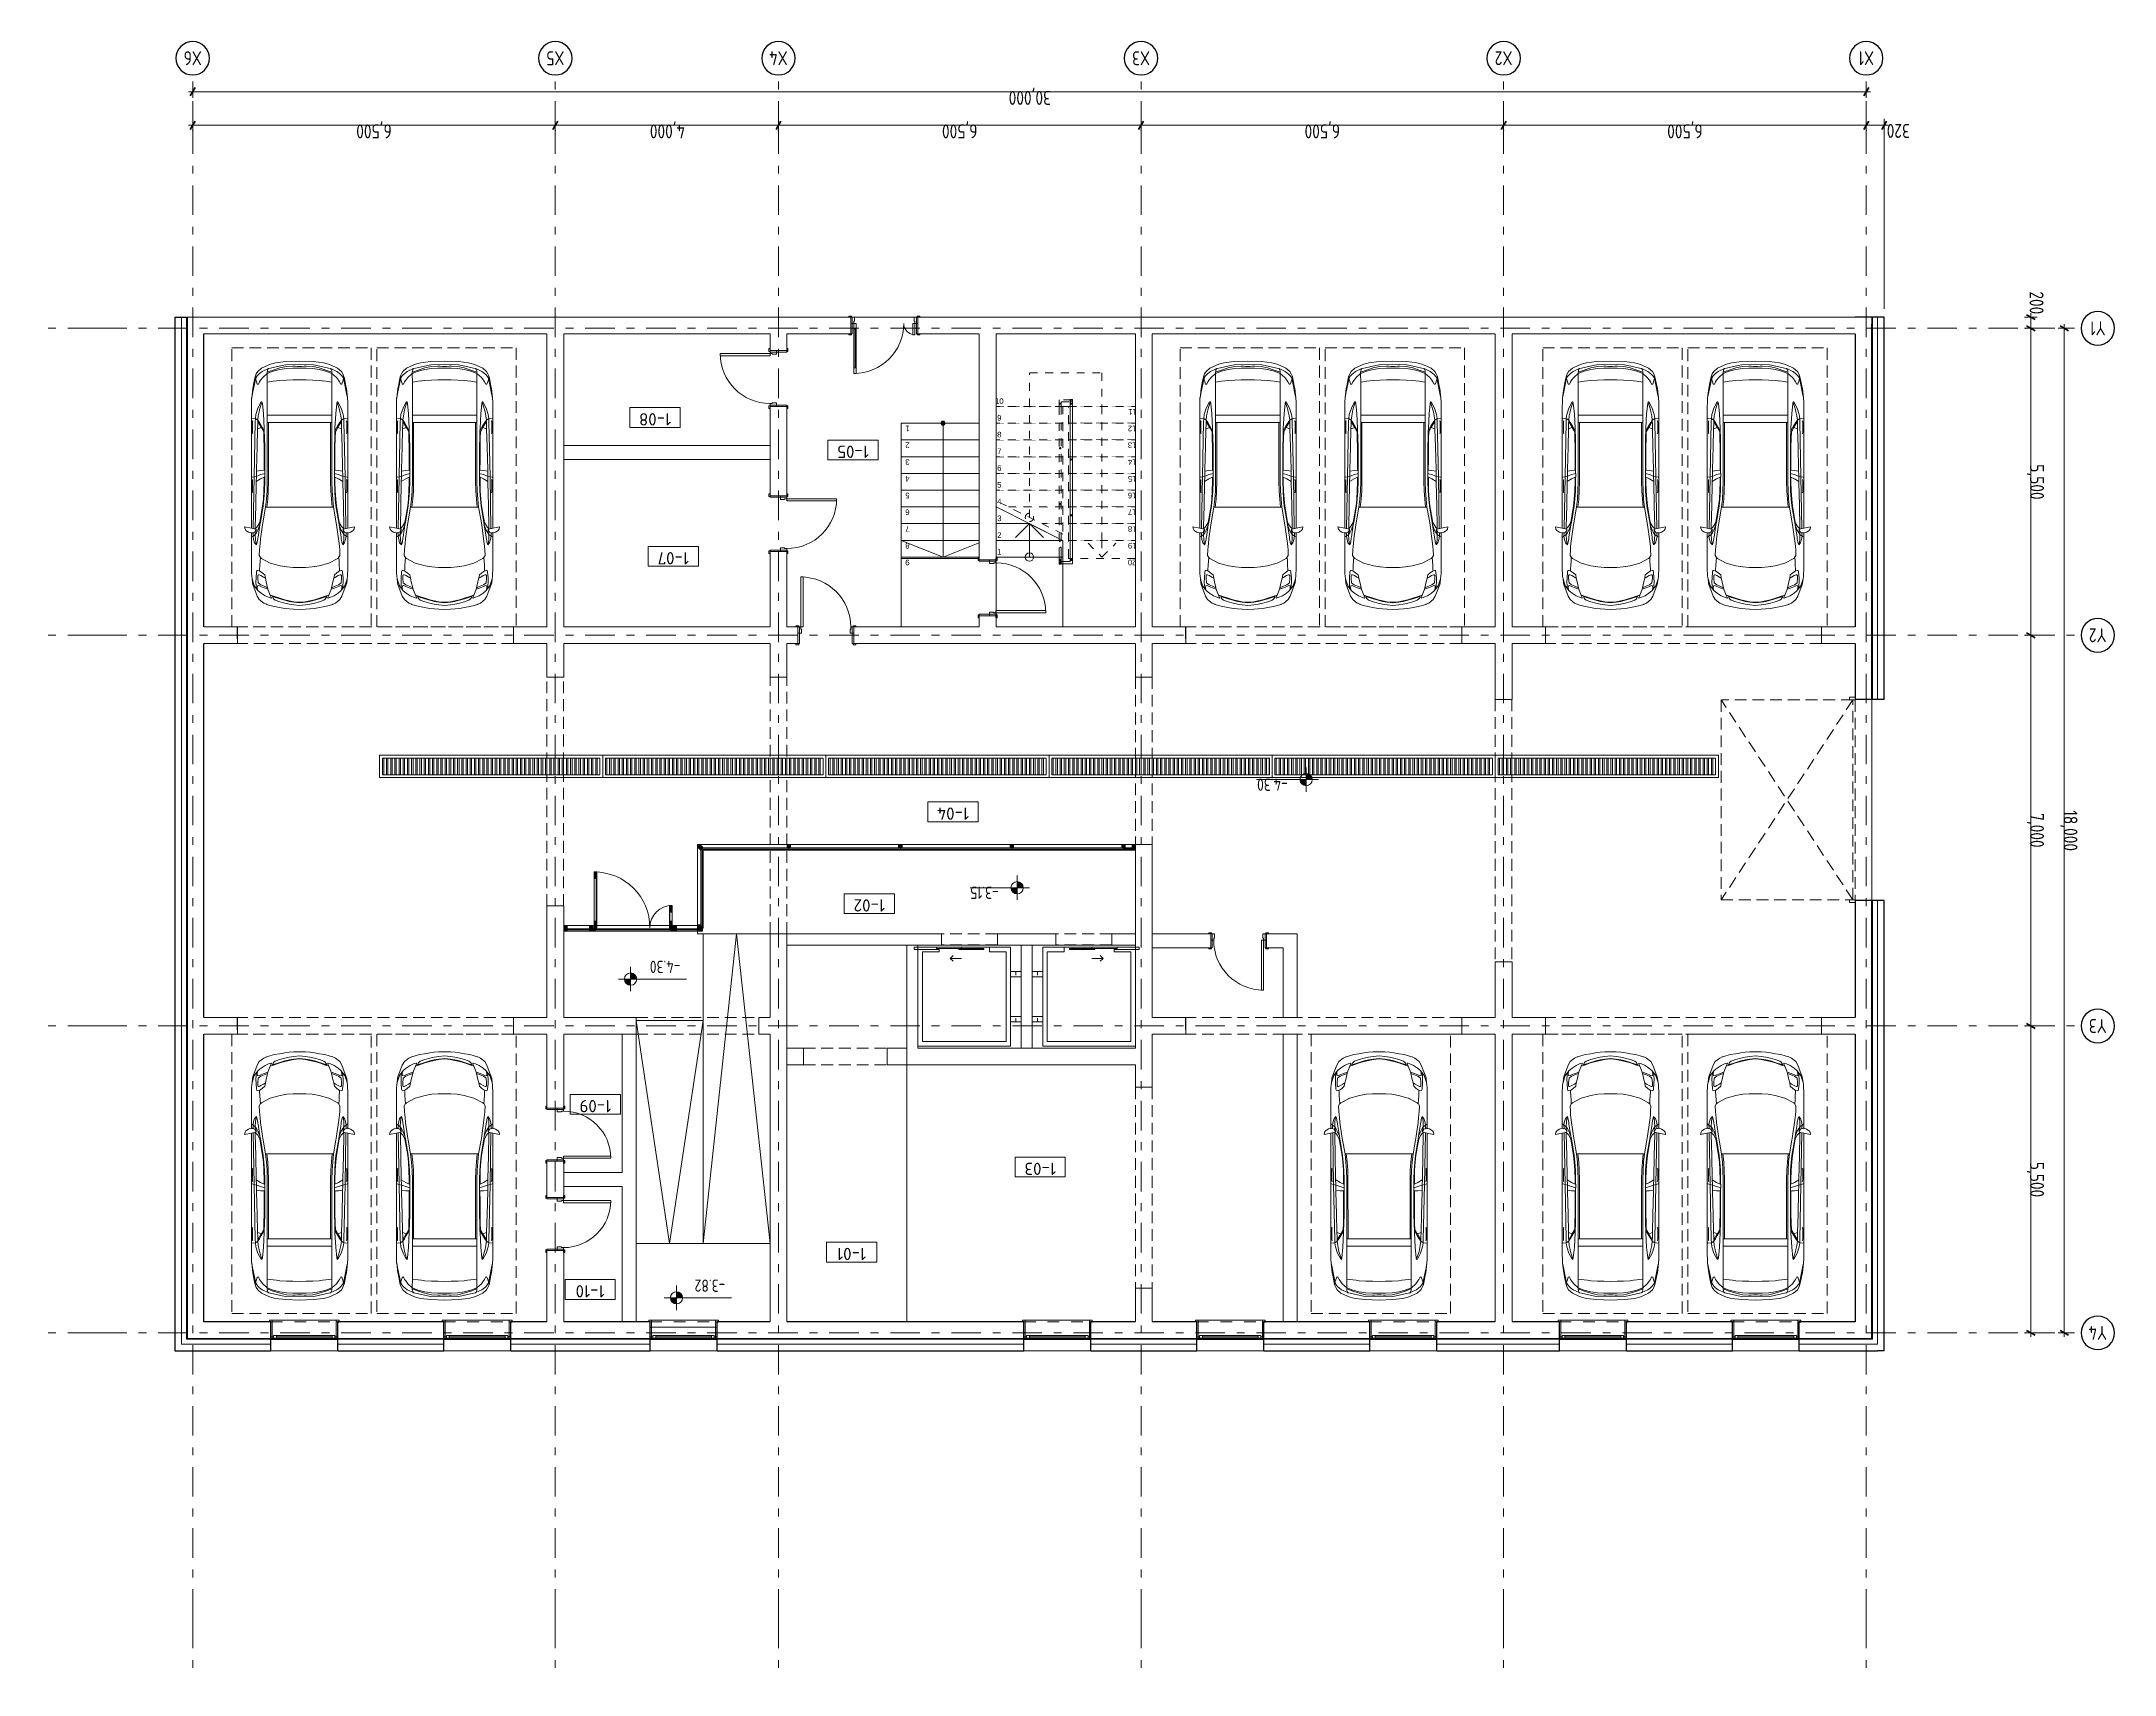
# Model space of a CAD drawing. Header units: millimetres. Extents: x 18162 to 3540582, y 72188 to 247925.
# Drawn here: x 18162 to 55324, y 72524 to 101785 of the extents above; entities that cross this region are included whole.
import ezdxf
from ezdxf.enums import TextEntityAlignment as Align

# ---------------------------------------------------------------- set-up
doc = ezdxf.new("R2010")
doc.units = ezdxf.units.MM
doc.header["$MEASUREMENT"] = 0
doc.set_wipeout_variables(frame=1)
for name, pattern in [('Dashed', [423.333333, 211.666667, -211.666667]), ('Double Dashed', [1093.611073, 529.166651, -211.666656, 141.111112, -211.666656]), ('Hidden Line', [317.5, 211.666667, -105.833333]), ('Small Dashed', [282.222222, 141.111111, -141.111111]), ('Wipeout_Contour', [1000, 0, -1000])]:
    doc.linetypes.add(name, pattern=pattern)
for name, color, linetype in [('Archicad Doors', 7, 'Continuous'), ('Archicad Windows', 7, 'Continuous'), ('Archicad Zone Stamps', 7, 'Continuous'), ('Dimensioning - General', 7, 'Continuous'), ('Finish - Wall', 7, 'Continuous'), ('Interior - Equipment', 7, 'Continuous'), ('Interior - Furniture', 7, 'Continuous'), ('Interior - Stair & Railing', 7, 'Continuous'), ('Model Unit - Zone A', 7, 'Continuous'), ('Structural - Bearing', 7, 'Continuous'), ('Structural - Grid', 7, 'Continuous'), ('Structural - Stair & Railing', 7, 'Continuous')]:
    doc.layers.add(name, color=color, linetype=linetype)
doc.styles.add('GENERATED_STYLE_1', font='arial.ttf')
doc.styles.add('GENERATED_STYLE_2', font='')
doc.styles.add('GENERATED_STYLE_3', font='', dxfattribs={"width": 0.8})
doc.styles.get('GENERATED_STYLE_2').set_extended_font_data('ISOCPEUR MON')
doc.styles.get('GENERATED_STYLE_3').set_extended_font_data('ISOCPEUR MON')
doc.dimstyles.new('GENERATED_STYLE__1', dxfattribs={"dimtxt": 250, "dimasz": 114, "dimexe": 0.18, "dimexo": 0.0625, "dimgap": 0, "dimtad": 1, "dimdec": 0, "dimzin": 0, "dimdsep": 46, "dimtxsty": 'GENERATED_STYLE_3', "dimblk": 'ARROWHEAD_2', "dimblk1": 'ARROWHEAD_2', "dimblk2": 'ARROWHEAD_2', "dimcen": 0.09, "dimclrd": 13, "dimclre": 13, "dimclrt": 13, "dimadec": 0, "dimazin": 0, "dimtfac": 1, "dimtdec": 4, "dimtmove": 0, "dimatfit": 3, "dimfxl": 1, "dimtolj": 1, "dimtzin": 0, "dimarcsym": 0})

msp = doc.modelspace()

# ---------------------------------------------------------------- texts
at = {"color": 13, "lineweight": 13, "char_height": 220, "attachment_point": 7, "rotation": 180, "style": 'GENERATED_STYLE_3'}
for s, insert in [('\\A1;{\\pql;\\fISOCPEUR MON|b0|i0|c0|p0;\\W0.800000;-4.30}', (40502.5, 88578.6)), ('\\A1;{\\pql;\\fISOCPEUR MON|b0|i0|c0|p0;\\W0.800000;-3.15}', (35321.7, 86642.8)), ('\\A1;{\\pql;\\fISOCPEUR MON|b0|i0|c0|p0;\\W0.800000;-4.30}', (29616.1, 85314.4)), ('\\A1;{\\pql;\\fISOCPEUR MON|b0|i0|c0|p0;\\W0.800000;-3.82}', (30420.9, 79601.9))]:
    msp.add_mtext(s, dxfattribs=dict(at, insert=insert))

# ---------------------------------------------------------------- blocks, each defined once
blk = doc.blocks.new('Straight Ramp 27[1]_3', base_point=(30623, 80246))
at = {"color": 7, "linetype": 'Continuous', "lineweight": 5}
for p, q in [((31223, 85796), (30023, 85796)), ((30023, 80246), (30023, 85796)), ((30023, 80246), (30623, 85796)), ((31223, 80246), (30623, 85796)), ((31223, 80246), (31223, 85796)), ((31223, 80246), (30023, 80246))]:
    blk.add_line(p, q, dxfattribs=at)
blk = doc.blocks.new('Гарааш_1-04_1_3', base_point=(34503, 87982))
at = {"layer": 'Archicad Zone Stamps', "color": 7, "linetype": 'Continuous', "lineweight": 5}
for p, q in [((34953, 88159), (34053, 88159)), ((34053, 88159), (34053, 87805)), ((34953, 87805), (34953, 88159)), ((34053, 87805), (34953, 87805))]:
    blk.add_line(p, q, dxfattribs=at)
at = {"layer": 'Archicad Zone Stamps', "color": 7, "lineweight": 5, "style": 'GENERATED_STYLE_2'}
for tag, p in [('DUMMY_861', (34207, 87840)), ('ROOM_NUMBER', (34503, 87840))]:
    blk.add_attdef(tag, text='', height=220, rotation=180, dxfattribs=at).set_placement(p, align=Align.TOP_CENTER)
blk = doc.blocks.new('Шатны хонгил_1-06_2_3', base_point=(36631, 95846))
at = {"layer": 'Archicad Zone Stamps', "color": 7, "linetype": 'Continuous', "lineweight": 5}
for p, q in [((37081, 96023), (36181, 96023)), ((36181, 96023), (36181, 95668)), ((37081, 95668), (37081, 96023)), ((36181, 95668), (37081, 95668))]:
    blk.add_line(p, q, dxfattribs=at)
at = {"layer": 'Archicad Zone Stamps', "color": 7, "lineweight": 5, "style": 'GENERATED_STYLE_2'}
for tag, p in [('DUMMY_861', (36346, 95704)), ('ROOM_NUMBER', (36631, 95704))]:
    blk.add_attdef(tag, text='', height=220, rotation=180, dxfattribs=at).set_placement(p, align=Align.TOP_CENTER)
blk = doc.blocks.new('Хонгил_1-05_3_3', base_point=(32710, 94466))
at = {"layer": 'Archicad Zone Stamps', "color": 7, "linetype": 'Continuous', "lineweight": 5}
for p, q in [((33160, 94643), (32260, 94643)), ((32260, 94643), (32260, 94289)), ((33160, 94289), (33160, 94643)), ((32260, 94289), (33160, 94289))]:
    blk.add_line(p, q, dxfattribs=at)
at = {"layer": 'Archicad Zone Stamps', "color": 7, "lineweight": 5, "style": 'GENERATED_STYLE_2'}
for tag, p in [('DUMMY_861', (32425, 94324)), ('ROOM_NUMBER', (32710, 94324))]:
    blk.add_attdef(tag, text='', height=220, rotation=180, dxfattribs=at).set_placement(p, align=Align.TOP_CENTER)
blk = doc.blocks.new('Техникийн өрөө_1-07_4_3', base_point=(29488, 92558))
at = {"layer": 'Archicad Zone Stamps', "color": 7, "linetype": 'Continuous', "lineweight": 5}
for p, q in [((29938, 92735), (29038, 92735)), ((29038, 92735), (29038, 92381)), ((29938, 92381), (29938, 92735)), ((29038, 92381), (29938, 92381))]:
    blk.add_line(p, q, dxfattribs=at)
at = {"layer": 'Archicad Zone Stamps', "color": 7, "lineweight": 5, "style": 'GENERATED_STYLE_2'}
for tag, p in [('DUMMY_861', (29202, 92416)), ('ROOM_NUMBER', (29488, 92416))]:
    blk.add_attdef(tag, text='', height=220, rotation=180, dxfattribs=at).set_placement(p, align=Align.TOP_CENTER)
blk = doc.blocks.new('Техникийн өрөө_1-08_5_3', base_point=(29162, 95048))
at = {"layer": 'Archicad Zone Stamps', "color": 7, "linetype": 'Continuous', "lineweight": 5}
for p, q in [((29612, 95225), (28712, 95225)), ((28712, 95225), (28712, 94870)), ((29612, 94870), (29612, 95225)), ((28712, 94870), (29612, 94870))]:
    blk.add_line(p, q, dxfattribs=at)
at = {"layer": 'Archicad Zone Stamps', "color": 7, "lineweight": 5, "style": 'GENERATED_STYLE_2'}
for tag, p in [('DUMMY_861', (28876, 94906)), ('ROOM_NUMBER', (29162, 94906))]:
    blk.add_attdef(tag, text='', height=220, rotation=180, dxfattribs=at).set_placement(p, align=Align.TOP_CENTER)
blk = doc.blocks.new('Хонгил_1-02_6_3', base_point=(33004, 86337))
at = {"layer": 'Archicad Zone Stamps', "color": 7, "linetype": 'Continuous', "lineweight": 5}
for p, q in [((33454, 86515), (32554, 86515)), ((32554, 86515), (32554, 86160)), ((33454, 86160), (33454, 86515)), ((32554, 86160), (33454, 86160))]:
    blk.add_line(p, q, dxfattribs=at)
at = {"layer": 'Archicad Zone Stamps', "color": 7, "lineweight": 5, "style": 'GENERATED_STYLE_2'}
for tag, p in [('DUMMY_861', (32718, 86195)), ('ROOM_NUMBER', (33004, 86195))]:
    blk.add_attdef(tag, text='', height=220, rotation=180, dxfattribs=at).set_placement(p, align=Align.TOP_CENTER)
blk = doc.blocks.new('Гонх_1-01_7_3', base_point=(32684, 80092))
at = {"layer": 'Archicad Zone Stamps', "color": 7, "linetype": 'Continuous', "lineweight": 5}
for p, q in [((33134, 80270), (32234, 80270)), ((32234, 80270), (32234, 79915)), ((32234, 79915), (33134, 79915)), ((33134, 79915), (33134, 80270))]:
    blk.add_line(p, q, dxfattribs=at)
at = {"layer": 'Archicad Zone Stamps', "color": 7, "lineweight": 5, "style": 'GENERATED_STYLE_2'}
for tag, p in [('DUMMY_861', (32421, 79950)), ('ROOM_NUMBER', (32684, 79950))]:
    blk.add_attdef(tag, text='', height=220, rotation=180, dxfattribs=at).set_placement(p, align=Align.TOP_CENTER)
blk = doc.blocks.new('Техникийн өрөө_1-03_8_3', base_point=(36066, 81618))
at = {"layer": 'Archicad Zone Stamps', "color": 7, "linetype": 'Continuous', "lineweight": 5}
for p, q in [((36516, 81795), (35616, 81795)), ((35616, 81795), (35616, 81440)), ((36516, 81440), (36516, 81795)), ((35616, 81440), (36516, 81440))]:
    blk.add_line(p, q, dxfattribs=at)
at = {"layer": 'Archicad Zone Stamps', "color": 7, "lineweight": 5, "style": 'GENERATED_STYLE_2'}
for tag, p in [('DUMMY_861', (35781, 81476)), ('ROOM_NUMBER', (36066, 81476))]:
    blk.add_attdef(tag, text='', height=220, rotation=180, dxfattribs=at).set_placement(p, align=Align.TOP_CENTER)
blk = doc.blocks.new('Агуулах_1-09_9_3', base_point=(28090, 82741))
at = {"layer": 'Archicad Zone Stamps', "color": 7, "linetype": 'Continuous', "lineweight": 5}
for p, q in [((28540, 82918), (27640, 82918)), ((27640, 82918), (27640, 82563)), ((28540, 82563), (28540, 82918)), ((27640, 82563), (28540, 82563))]:
    blk.add_line(p, q, dxfattribs=at)
at = {"layer": 'Archicad Zone Stamps', "color": 7, "lineweight": 5, "style": 'GENERATED_STYLE_2'}
for tag, p in [('DUMMY_861', (27805, 82599)), ('ROOM_NUMBER', (28090, 82599))]:
    blk.add_attdef(tag, text='', height=220, rotation=180, dxfattribs=at).set_placement(p, align=Align.TOP_CENTER)
blk = doc.blocks.new('Агуулах_1-10_10_3', base_point=(27998, 79423))
at = {"layer": 'Archicad Zone Stamps', "color": 7, "linetype": 'Continuous', "lineweight": 5}
for p, q in [((28448, 79601), (27548, 79601)), ((27548, 79601), (27548, 79246)), ((28448, 79246), (28448, 79601)), ((27548, 79246), (28448, 79246))]:
    blk.add_line(p, q, dxfattribs=at)
at = {"layer": 'Archicad Zone Stamps', "color": 7, "lineweight": 5, "style": 'GENERATED_STYLE_2'}
for tag, p in [('DUMMY_861', (27735, 79281)), ('ROOM_NUMBER', (27998, 79281))]:
    blk.add_attdef(tag, text='', height=220, rotation=180, dxfattribs=at).set_placement(p, align=Align.TOP_CENTER)
blk = doc.blocks.new('Rectangular Door Opening 27[1]_3')
at = {"layer": 'Archicad Doors', "color": 7, "linetype": 'Hidden Line', "lineweight": 13}
for p, q in [((43623, 84296), (38673, 84296)), ((38673, 84296), (38673, 83996)), ((43623, 83996), (38673, 83996)), ((43623, 84296), (43623, 83996))]:
    blk.add_line(p, q, dxfattribs=at)
blk = doc.blocks.new('Rectangular Door Opening 27[2]_3')
at = {"layer": 'Archicad Doors', "color": 7, "linetype": 'Hidden Line', "lineweight": 13}
for p, q in [((50073, 84296), (45123, 84296)), ((45123, 84296), (45123, 83996)), ((50073, 83996), (45123, 83996)), ((50073, 84296), (50073, 83996))]:
    blk.add_line(p, q, dxfattribs=at)
blk = doc.blocks.new('Rectangular Door Opening 27[3]_3')
at = {"layer": 'Archicad Doors', "color": 7, "linetype": 'Hidden Line', "lineweight": 13}
for p, q in [((26623, 91296), (21673, 91296)), ((21673, 91296), (21673, 90996)), ((26623, 91296), (26623, 90996)), ((26623, 90996), (21673, 90996))]:
    blk.add_line(p, q, dxfattribs=at)
blk = doc.blocks.new('Rectangular Door Opening 27[4]_3')
at = {"layer": 'Archicad Doors', "color": 7, "linetype": 'Hidden Line', "lineweight": 13}
for p, q in [((43623, 91296), (38673, 91296)), ((38673, 91296), (38673, 90996)), ((43623, 91296), (43623, 90996)), ((43623, 90996), (38673, 90996))]:
    blk.add_line(p, q, dxfattribs=at)
blk = doc.blocks.new('Rectangular Door Opening 27[5]_3')
at = {"layer": 'Archicad Doors', "color": 7, "linetype": 'Hidden Line', "lineweight": 13}
for p, q in [((50073, 91296), (45123, 91296)), ((45123, 91296), (45123, 90996)), ((50073, 91296), (50073, 90996)), ((50073, 90996), (45123, 90996))]:
    blk.add_line(p, q, dxfattribs=at)
blk = doc.blocks.new('Door 27[6]_3')
at = {"layer": 'Archicad Doors', "color": 7, "linetype": 'Continuous', "lineweight": 13}
for p, q in [((31776, 92190), (31776, 91296)), ((31816, 92190), (31776, 92190)), ((31816, 91296), (31816, 92190)), ((31736, 91315), (31686, 91315)), ((31686, 91315), (31686, 91296)), ((31686, 91296), (31736, 91296)), ((31723, 91296), (31686, 91296)), ((31723, 91296), (31686, 91296)), ((31748, 91296), (31723, 91296)), ((31723, 91296), (31723, 91181)), ((31723, 91296), (31723, 91181)), ((31723, 91296), (31723, 91181)), ((31723, 91181), (31723, 90996)), ((31748, 91181), (31723, 91181)), ((31748, 91181), (31723, 91181)), ((31723, 91181), (31723, 90996)), ((31723, 91181), (31723, 90996)), ((31736, 91296), (31736, 91315)), ((31748, 91181), (31748, 91296)), ((31748, 91296), (31776, 91296)), ((31748, 90996), (31748, 91181)), ((31788, 91181), (31748, 91181)), ((31776, 91296), (31776, 91256)), ((31776, 91296), (31816, 91296)), ((31776, 91256), (31788, 91256)), ((31788, 91256), (31788, 91181)), ((32658, 91181), (32658, 91256)), ((32658, 91256), (32670, 91256)), ((32698, 91181), (32658, 91181)), ((32670, 91256), (32670, 91296)), ((32670, 91296), (32698, 91296)), ((32698, 91296), (32723, 91296)), ((32698, 91296), (32698, 91181)), ((32698, 91181), (32698, 90996)), ((32723, 91181), (32698, 91181)), ((32698, 91181), (32723, 91181)), ((32760, 91315), (32710, 91315)), ((32710, 91315), (32710, 91296)), ((32710, 91296), (32760, 91296)), ((32723, 91296), (32723, 91181)), ((32723, 91296), (32723, 91181)), ((32723, 91296), (32723, 91181)), ((32723, 91296), (32760, 91296)), ((32723, 91296), (32760, 91296)), ((32723, 90996), (32723, 91181)), ((32723, 91181), (32723, 90996)), ((32723, 91181), (32723, 90996)), ((32760, 91296), (32760, 91315)), ((31736, 90996), (31686, 90996)), ((31686, 90996), (31686, 90977)), ((31723, 90996), (31686, 90996)), ((31723, 90996), (31686, 90996)), ((31686, 90977), (31736, 90977)), ((31723, 90996), (31748, 90996)), ((31736, 90977), (31736, 90996)), ((32698, 90996), (32723, 90996)), ((32760, 90996), (32710, 90996)), ((32710, 90996), (32710, 90977)), ((32710, 90977), (32760, 90977)), ((32723, 90996), (32760, 90996)), ((32723, 90996), (32760, 90996)), ((32760, 90977), (32760, 90996))]:
    blk.add_line(p, q, dxfattribs=at)
blk.add_arc((31776, 91296), 894, 0, 90, dxfattribs=at)
blk = doc.blocks.new('Rectangular Door Opening 27[7]_3')
at = {"layer": 'Archicad Doors', "color": 7, "linetype": 'Hidden Line', "lineweight": 13}
for p, q in [((35298, 85796), (34298, 85796)), ((34298, 85796), (34298, 85596)), ((35298, 85596), (34298, 85596)), ((35298, 85796), (35298, 85596))]:
    blk.add_line(p, q, dxfattribs=at)
blk = doc.blocks.new('Rectangular Door Opening 27[8]_3')
at = {"layer": 'Archicad Doors', "color": 7, "linetype": 'Hidden Line', "lineweight": 13}
for p, q in [((37348, 85796), (36348, 85796)), ((36348, 85796), (36348, 85596)), ((37348, 85596), (36348, 85596)), ((37348, 85796), (37348, 85596))]:
    blk.add_line(p, q, dxfattribs=at)
blk = doc.blocks.new('Rectangular Door Opening 27[9]_3')
at = {"layer": 'Archicad Doors', "color": 7, "linetype": 'Hidden Line', "lineweight": 13}
for p, q in [((44223, 89996), (44223, 85296)), ((44223, 89996), (44523, 89996)), ((44523, 89996), (44523, 85296)), ((44223, 85296), (44523, 85296))]:
    blk.add_line(p, q, dxfattribs=at)
blk = doc.blocks.new('Door 27[10]_3')
at = {"layer": 'Archicad Doors', "color": 7, "linetype": 'Continuous', "lineweight": 13}
for p, q in [((34954, 92483), (34954, 92533)), ((34954, 92533), (34973, 92533)), ((34973, 92483), (34954, 92483)), ((34973, 92533), (34973, 92483)), ((34973, 92496), (34973, 92533)), ((34973, 92496), (34973, 92533)), ((34973, 92471), (34973, 92496)), ((34973, 92496), (35158, 92496)), ((35158, 92496), (34973, 92496)), ((35158, 92496), (34973, 92496)), ((35158, 92471), (34973, 92471)), ((35158, 92496), (35158, 92471)), ((35158, 92471), (35158, 92496)), ((35273, 92496), (35158, 92496)), ((35273, 92496), (35158, 92496)), ((35273, 92496), (35158, 92496)), ((35273, 92471), (35158, 92471)), ((35158, 92471), (35158, 92431)), ((35158, 92431), (35233, 92431)), ((35233, 92431), (35233, 92443)), ((35233, 92443), (35273, 92443)), ((35273, 92483), (35273, 92533)), ((35273, 92533), (35292, 92533)), ((35273, 92496), (35273, 92533)), ((35273, 92496), (35273, 92533)), ((35273, 92471), (35273, 92496)), ((35292, 92483), (35273, 92483)), ((35273, 92443), (35273, 92471)), ((35292, 92533), (35292, 92483)), ((34954, 91459), (34954, 91509)), ((34954, 91509), (34973, 91509)), ((34973, 91459), (34954, 91459)), ((34973, 91496), (34973, 91521)), ((34973, 91521), (35158, 91521)), ((34973, 91509), (34973, 91459)), ((35158, 91496), (34973, 91496)), ((35158, 91496), (34973, 91496)), ((35158, 91496), (34973, 91496)), ((34973, 91496), (34973, 91459)), ((34973, 91496), (34973, 91459)), ((35233, 91561), (35158, 91561)), ((35158, 91561), (35158, 91521)), ((35158, 91521), (35158, 91496)), ((35158, 91521), (35158, 91496)), ((35158, 91521), (35273, 91521)), ((35273, 91496), (35158, 91496)), ((35273, 91496), (35158, 91496)), ((35273, 91496), (35158, 91496)), ((35233, 91549), (35233, 91561)), ((35273, 91549), (35233, 91549)), ((35273, 91549), (35273, 91589)), ((35273, 91589), (36167, 91589)), ((35273, 91521), (35273, 91549)), ((36167, 91549), (35273, 91549)), ((35273, 91521), (35273, 91496)), ((35273, 91459), (35273, 91509)), ((35273, 91509), (35292, 91509)), ((35273, 91496), (35273, 91459)), ((35273, 91496), (35273, 91459)), ((35292, 91459), (35273, 91459)), ((35292, 91509), (35292, 91459)), ((36167, 91589), (36167, 91549))]:
    blk.add_line(p, q, dxfattribs=at)
blk.add_arc((35273, 91549), 894, 0, 90, dxfattribs=at)
blk = doc.blocks.new('Rectangular Door Opening 27[11]_3')
at = {"layer": 'Archicad Doors', "color": 7, "linetype": 'Hidden Line', "lineweight": 13}
for p, q in [((27223, 86296), (27223, 90396)), ((27523, 90396), (27223, 90396)), ((27523, 86296), (27523, 90396)), ((27523, 86296), (27223, 86296))]:
    blk.add_line(p, q, dxfattribs=at)
blk = doc.blocks.new('Door 27[12]_3')
at = {"layer": 'Archicad Doors', "color": 7, "linetype": 'Continuous', "lineweight": 13}
for p, q in [((27204, 82658), (27204, 82708)), ((27204, 82708), (27223, 82708)), ((27223, 82658), (27204, 82658)), ((27223, 82708), (27223, 82658)), ((27223, 82671), (27223, 82708)), ((27223, 82671), (27223, 82708)), ((27223, 82646), (27223, 82671)), ((27223, 82671), (27408, 82671)), ((27408, 82671), (27223, 82671)), ((27408, 82671), (27223, 82671)), ((27408, 82646), (27223, 82646)), ((27408, 82671), (27408, 82646)), ((27408, 82646), (27408, 82671)), ((27523, 82671), (27408, 82671)), ((27523, 82671), (27408, 82671)), ((27523, 82671), (27408, 82671)), ((27523, 82646), (27408, 82646)), ((27408, 82646), (27408, 82606)), ((27408, 82606), (27483, 82606)), ((27483, 82606), (27483, 82618)), ((27483, 82618), (27523, 82618)), ((27523, 82658), (27523, 82708)), ((27523, 82708), (27542, 82708)), ((27523, 82671), (27523, 82708)), ((27523, 82671), (27523, 82708)), ((27523, 82646), (27523, 82671)), ((27542, 82658), (27523, 82658)), ((27523, 82618), (27523, 82646)), ((27542, 82708), (27542, 82658)), ((27483, 81786), (27408, 81786)), ((27408, 81786), (27408, 81746)), ((27483, 81774), (27483, 81786)), ((27523, 81774), (27483, 81774)), ((27523, 81774), (27523, 81814)), ((27523, 81814), (28367, 81814)), ((27523, 81746), (27523, 81774)), ((28367, 81774), (27523, 81774)), ((28367, 81814), (28367, 81774)), ((27204, 81684), (27204, 81734)), ((27204, 81734), (27223, 81734)), ((27223, 81684), (27204, 81684)), ((27223, 81721), (27223, 81746)), ((27223, 81746), (27408, 81746)), ((27223, 81734), (27223, 81684)), ((27408, 81721), (27223, 81721)), ((27408, 81721), (27223, 81721)), ((27408, 81721), (27223, 81721)), ((27223, 81721), (27223, 81684)), ((27223, 81721), (27223, 81684)), ((27408, 81746), (27408, 81721)), ((27408, 81746), (27408, 81721)), ((27408, 81746), (27523, 81746)), ((27523, 81721), (27408, 81721)), ((27523, 81721), (27408, 81721)), ((27523, 81721), (27408, 81721)), ((27523, 81746), (27523, 81721)), ((27523, 81684), (27523, 81734)), ((27523, 81734), (27542, 81734)), ((27523, 81721), (27523, 81684)), ((27523, 81721), (27523, 81684)), ((27542, 81684), (27523, 81684)), ((27542, 81734), (27542, 81684))]:
    blk.add_line(p, q, dxfattribs=at)
blk.add_arc((27523, 81774), 844, 0, 90, dxfattribs=at)
blk = doc.blocks.new('Door 27[13]_3')
at = {"layer": 'Archicad Doors', "color": 7, "linetype": 'Continuous', "lineweight": 13}
for p, q in [((27223, 81108), (27204, 81108)), ((27204, 81108), (27204, 81058)), ((27204, 81058), (27223, 81058)), ((27223, 81058), (27223, 81108)), ((27223, 81071), (27223, 81108)), ((27223, 81071), (27223, 81108)), ((27408, 81071), (27223, 81071)), ((27223, 81071), (27223, 81046)), ((27408, 81071), (27223, 81071)), ((27408, 81071), (27223, 81071)), ((27223, 81046), (27408, 81046)), ((27408, 81046), (27408, 81071)), ((27408, 81046), (27408, 81071)), ((27523, 81071), (27408, 81071)), ((27523, 81071), (27408, 81071)), ((27523, 81071), (27408, 81071)), ((27408, 81046), (27523, 81046)), ((27408, 81006), (27408, 81046)), ((27523, 81018), (27483, 81018)), ((27483, 81018), (27483, 81006)), ((27542, 81108), (27523, 81108)), ((27523, 81108), (27523, 81058)), ((27523, 81071), (27523, 81108)), ((27523, 81071), (27523, 81108)), ((27523, 81046), (27523, 81071)), ((27523, 81058), (27542, 81058)), ((27523, 81046), (27523, 81018)), ((28367, 81018), (27523, 81018)), ((27523, 81018), (27523, 80978)), ((27542, 81058), (27542, 81108)), ((28367, 80978), (28367, 81018)), ((27483, 81006), (27408, 81006)), ((27523, 80978), (28367, 80978)), ((27204, 80134), (27204, 80084)), ((27223, 80134), (27204, 80134)), ((27204, 80084), (27223, 80084)), ((27408, 80146), (27223, 80146)), ((27223, 80146), (27223, 80121)), ((27223, 80084), (27223, 80134)), ((27223, 80121), (27408, 80121)), ((27408, 80121), (27223, 80121)), ((27408, 80121), (27223, 80121)), ((27223, 80121), (27223, 80084)), ((27223, 80121), (27223, 80084)), ((27408, 80186), (27483, 80186)), ((27408, 80146), (27408, 80186)), ((27408, 80121), (27408, 80146)), ((27408, 80146), (27408, 80121)), ((27523, 80146), (27408, 80146)), ((27523, 80121), (27408, 80121)), ((27523, 80121), (27408, 80121)), ((27523, 80121), (27408, 80121)), ((27483, 80186), (27483, 80174)), ((27483, 80174), (27523, 80174)), ((27523, 80174), (27523, 80146)), ((27523, 80146), (27523, 80121)), ((27523, 80134), (27523, 80084)), ((27542, 80134), (27523, 80134)), ((27523, 80121), (27523, 80084)), ((27523, 80121), (27523, 80084)), ((27523, 80084), (27542, 80084)), ((27542, 80084), (27542, 80134))]:
    blk.add_line(p, q, dxfattribs=at)
blk.add_arc((27523, 81018), 844, 270, 0, dxfattribs=at)
blk = doc.blocks.new('Rectangular Door Opening 27[14]_3')
at = {"layer": 'Archicad Doors', "color": 7, "linetype": 'Hidden Line', "lineweight": 13}
for p, q in [((37774, 90396), (37774, 87396)), ((37774, 90396), (38074, 90396)), ((38074, 90396), (38074, 87396)), ((37774, 87396), (38074, 87396))]:
    blk.add_line(p, q, dxfattribs=at)
blk = doc.blocks.new('Rectangular Door Opening 27[15]_3')
at = {"layer": 'Archicad Doors', "color": 7, "linetype": 'Hidden Line', "lineweight": 13}
for p, q in [((37774, 83046), (37774, 79446)), ((38074, 83046), (37774, 83046)), ((38074, 83046), (38074, 79446)), ((38074, 79446), (37774, 79446))]:
    blk.add_line(p, q, dxfattribs=at)
blk = doc.blocks.new('Rectangular Door Opening 27[16]_3')
at = {"layer": 'Archicad Doors', "color": 7, "linetype": 'Hidden Line', "lineweight": 13}
for p, q in [((31823.484393, 83745.907183), (33323.459393, 83745.907183)), ((31823.484393, 83745.907183), (31823.484393, 83445.907183)), ((33323.459393, 83745.907183), (33323.459393, 83445.907183)), ((31823.484393, 83445.907183), (33323.459393, 83445.907183))]:
    blk.add_line(p, q, dxfattribs=at)
blk = doc.blocks.new('Door 27[17]_3')
at = {"layer": 'Archicad Doors', "color": 7, "linetype": 'Continuous', "lineweight": 13}
for p, q in [((39086, 85796), (39086, 85815)), ((39086, 85815), (39136, 85815)), ((39136, 85796), (39086, 85796)), ((39123, 85796), (39086, 85796)), ((39123, 85796), (39086, 85796)), ((39086, 85527), (39086, 85546)), ((39086, 85546), (39136, 85546)), ((39123, 85546), (39086, 85546)), ((39123, 85546), (39086, 85546)), ((39136, 85527), (39086, 85527)), ((39148, 85796), (39123, 85796)), ((39123, 85681), (39123, 85796)), ((39123, 85796), (39123, 85681)), ((39123, 85796), (39123, 85681)), ((39123, 85546), (39123, 85681)), ((39123, 85681), (39148, 85681)), ((39148, 85681), (39123, 85681)), ((39123, 85681), (39123, 85546)), ((39123, 85681), (39123, 85546)), ((39148, 85546), (39123, 85546)), ((39136, 85815), (39136, 85796)), ((39136, 85546), (39136, 85527)), ((39148, 85681), (39148, 85796)), ((39148, 85796), (39188, 85796)), ((39148, 85681), (39148, 85546)), ((39176, 85681), (39148, 85681)), ((39188, 85721), (39176, 85721)), ((39176, 85721), (39176, 85681)), ((39188, 85796), (39188, 85721)), ((40070, 85681), (40030, 85681)), ((40030, 85681), (40030, 84787)), ((40058, 85721), (40058, 85796)), ((40058, 85796), (40098, 85796)), ((40070, 85721), (40058, 85721)), ((40070, 85681), (40070, 85721)), ((40098, 85681), (40070, 85681)), ((40070, 84787), (40070, 85681)), ((40098, 85796), (40123, 85796)), ((40098, 85796), (40098, 85681)), ((40098, 85546), (40098, 85681)), ((40098, 85681), (40123, 85681)), ((40098, 85681), (40123, 85681)), ((40123, 85546), (40098, 85546)), ((40110, 85815), (40160, 85815)), ((40110, 85796), (40110, 85815)), ((40160, 85796), (40110, 85796)), ((40110, 85546), (40160, 85546)), ((40110, 85527), (40110, 85546)), ((40160, 85527), (40110, 85527)), ((40123, 85681), (40123, 85796)), ((40123, 85796), (40123, 85681)), ((40123, 85796), (40123, 85681)), ((40123, 85796), (40160, 85796)), ((40123, 85796), (40160, 85796)), ((40123, 85681), (40123, 85546)), ((40123, 85681), (40123, 85546)), ((40123, 85681), (40123, 85546)), ((40123, 85546), (40160, 85546)), ((40123, 85546), (40160, 85546)), ((40160, 85815), (40160, 85796)), ((40160, 85546), (40160, 85527)), ((40030, 84787), (40070, 84787))]:
    blk.add_line(p, q, dxfattribs=at)
blk.add_arc((40070, 85681), 894, 180, 270, dxfattribs=at)
blk = doc.blocks.new('Rectangular Door Opening 27[18]_3')
at = {"layer": 'Archicad Doors', "color": 7, "linetype": 'Hidden Line', "lineweight": 13}
for p, q in [((26623, 84296), (21673, 84296)), ((21673, 84296), (21673, 83996)), ((26623, 83996), (21673, 83996)), ((26623, 84296), (26623, 83996))]:
    blk.add_line(p, q, dxfattribs=at)
blk = doc.blocks.new('Rectangular Door Opening 27[19]_3')
at = {"layer": 'Archicad Doors', "color": 7, "linetype": 'Hidden Line', "lineweight": 13}
for p, q in [((28823, 84296), (31023, 84296)), ((28823, 84296), (28823, 83996)), ((28823, 83996), (31023, 83996)), ((31023, 84296), (31023, 83996))]:
    blk.add_line(p, q, dxfattribs=at)
blk = doc.blocks.new('Straight Ramp 27[2]_3', base_point=(29423, 84246))
at = {"color": 7, "linetype": 'Continuous', "lineweight": 5}
for p, q in [((30023, 84246), (28823, 84246)), ((28823, 84246), (28823, 80246)), ((28823, 84246), (29423, 80246)), ((30023, 84246), (29423, 80246)), ((30023, 84246), (30023, 80246)), ((30023, 80246), (28823, 80246))]:
    blk.add_line(p, q, dxfattribs=at)
blk = doc.blocks.new('Elevator 27[3]_3', base_point=(33723, 85746))
at = {"color": 7, "linetype": 'Continuous', "lineweight": 5}
for p, q in [((33874, 85556), (33804, 85556)), ((33804, 85556), (33804, 85516)), ((34254, 85556), (33804, 85556)), ((33804, 85516), (34254, 85516)), ((33874, 85556), (33874, 83786)), ((34254, 85476), (33954, 85476)), ((33954, 83866), (33954, 85476)), ((34254, 85556), (35154, 85556)), ((34254, 85516), (34254, 85476)), ((35154, 85476), (35154, 85556)), ((35154, 85556), (35534, 85556)), ((35454, 85476), (35154, 85476)), ((35454, 83866), (35454, 85476)), ((35534, 85556), (35534, 83786)), ((34454, 85356), (34504, 85406)), ((34654, 85356), (34454, 85356)), ((34454, 85356), (34504, 85306)), ((35535, 85121), (35722, 85121)), ((35629, 85121), (35629, 85058)), ((35535, 84252), (35535, 85090)), ((35535, 85027), (35722, 85027)), ((35722, 84252), (35722, 85090)), ((35535, 84314), (35722, 84314)), ((35535, 84221), (35722, 84221)), ((35629, 84221), (35629, 84283)), ((33874, 83786), (35534, 83786)), ((35454, 83866), (33954, 83866))]:
    blk.add_line(p, q, dxfattribs=at)
at = {"color": 7, "linetype": 'Continuous', "lineweight": 5, "flags": 128}
for points in [[(34204, 85556), (34654, 85556), (34654, 85536), (34204, 85536)], [(34604, 85536), (35054, 85536), (35054, 85516), (34604, 85516)]]:
    blk.add_lwpolyline(points, close=True, dxfattribs=at)
blk = doc.blocks.new('Hybrid Car 27[4]_3', base_point=(39790, 92472))
at = {"layer": 'Interior - Furniture', "color": 7, "linetype": 'Continuous', "lineweight": 5}
for p, q in [((39039, 95873), (39107, 95935)), ((39107, 95935), (39224, 95988)), ((39230, 95924), (39120, 95875)), ((39210, 95856), (39213, 95883)), ((39210, 95838), (39318, 95881)), ((39318, 95895), (39211, 95858)), ((39213, 95883), (39217, 95897)), ((39230, 95924), (39216, 95918)), ((39217, 95897), (39222, 95912)), ((39222, 95912), (39227, 95919)), ((39224, 95988), (39270, 96004)), ((39227, 95919), (39232, 95925)), ((39237, 95927), (39230, 95924)), ((39237, 95927), (39270, 95934)), ((39237, 95927), (39237, 95927)), ((39270, 96004), (39314, 96017)), ((39270, 95934), (39349, 95952)), ((39314, 96017), (39360, 96027)), ((39436, 95936), (39318, 95895)), ((39318, 95881), (39436, 95910)), ((39349, 95952), (39480, 95981)), ((39360, 96027), (39541, 96050)), ((39554, 95962), (39436, 95936)), ((39436, 95910), (39554, 95925)), ((39541, 95992), (39480, 95981)), ((39541, 96050), (39790, 96059)), ((39790, 96003), (39541, 95992)), ((39554, 95962), (39671, 95969)), ((39554, 95925), (39671, 95932)), ((39671, 95969), (39708, 95967)), ((39671, 95932), (39790, 95934)), ((39708, 95967), (39754, 95963)), ((39754, 95963), (39754, 95963)), ((39790, 95963), (39754, 95963)), ((40038, 96050), (39790, 96059)), ((39790, 96003), (40038, 95992)), ((39790, 95963), (39825, 95963)), ((39908, 95932), (39790, 95934)), ((39871, 95967), (39825, 95963)), ((39825, 95963), (39825, 95963)), ((39908, 95969), (39871, 95967)), ((40026, 95962), (39908, 95969)), ((40025, 95925), (39908, 95932)), ((40143, 95910), (40025, 95925)), ((40026, 95962), (40143, 95936)), ((40219, 96027), (40038, 96050)), ((40038, 95992), (40099, 95981)), ((40230, 95952), (40099, 95981)), ((40143, 95936), (40261, 95895)), ((40261, 95881), (40143, 95910)), ((40265, 96017), (40219, 96027)), ((40310, 95934), (40230, 95952)), ((40261, 95895), (40369, 95858)), ((40370, 95838), (40261, 95881)), ((40309, 96004), (40265, 96017)), ((40356, 95988), (40309, 96004)), ((40342, 95927), (40310, 95934)), ((40342, 95927), (40350, 95924)), ((40342, 95927), (40342, 95927)), ((40352, 95919), (40347, 95925)), ((40350, 95924), (40459, 95875)), ((40350, 95924), (40364, 95918)), ((40357, 95912), (40352, 95919)), ((40472, 95935), (40356, 95988)), ((40363, 95897), (40357, 95912)), ((40366, 95883), (40363, 95897)), ((40369, 95856), (40366, 95883)), ((40540, 95873), (40472, 95935)), ((38931, 95398), (38950, 95568)), ((39003, 95756), (38947, 95477)), ((38950, 95568), (38966, 95641)), ((38966, 95641), (38987, 95754)), ((38987, 95754), (38999, 95794)), ((38999, 95794), (39014, 95833)), ((39024, 95787), (39003, 95756)), ((39005, 95722), (39003, 95756)), ((39005, 95722), (39016, 95692)), ((39014, 95833), (39039, 95873)), ((39017, 95689), (39032, 95647)), ((39053, 95819), (39024, 95787)), ((39030, 95653), (39032, 95647)), ((39032, 95647), (39042, 95645)), ((39032, 95647), (39036, 95646)), ((39042, 95645), (39044, 95645)), ((39044, 95645), (39052, 95643)), ((39052, 95643), (39073, 95690)), ((39052, 95643), (39052, 95643)), ((39052, 95643), (39052, 95643)), ((39052, 95643), (39052, 95643)), ((39074, 95837), (39053, 95819)), ((39092, 95715), (39073, 95690)), ((39120, 95875), (39074, 95837)), ((39130, 95764), (39092, 95715)), ((39210, 95838), (39130, 95764)), ((39210, 95838), (39210, 95856)), ((39210, 95838), (39210, 95832)), ((39210, 95832), (39211, 95680)), ((39210, 95832), (39210, 95832)), ((39318, 95697), (39211, 95680)), ((39211, 95092), (39211, 95680)), ((39378, 95704), (39318, 95697)), ((39436, 95710), (39378, 95704)), ((39554, 95717), (39436, 95710)), ((39436, 95710), (39436, 95710)), ((39671, 95721), (39554, 95717)), ((39554, 95717), (39554, 95717)), ((39790, 95723), (39671, 95721)), ((39671, 95721), (39671, 95721)), ((39790, 95723), (39908, 95721)), ((39908, 95721), (40025, 95717)), ((39908, 95721), (39908, 95721)), ((40025, 95717), (40143, 95710)), ((40025, 95717), (40025, 95717)), ((40143, 95710), (40201, 95704)), ((40143, 95710), (40143, 95710)), ((40201, 95704), (40261, 95697)), ((40261, 95697), (40368, 95680)), ((40369, 95832), (40368, 95680)), ((40368, 95092), (40368, 95680)), ((40370, 95838), (40369, 95856)), ((40370, 95838), (40369, 95832)), ((40369, 95832), (40369, 95832)), ((40370, 95838), (40449, 95764)), ((40449, 95764), (40487, 95715)), ((40459, 95875), (40505, 95837)), ((40487, 95715), (40506, 95690)), ((40505, 95837), (40526, 95819)), ((40527, 95643), (40506, 95690)), ((40526, 95819), (40555, 95787)), ((40536, 95645), (40527, 95643)), ((40527, 95643), (40527, 95643)), ((40527, 95643), (40527, 95643)), ((40527, 95643), (40527, 95643)), ((40537, 95645), (40536, 95645)), ((40547, 95647), (40537, 95645)), ((40565, 95833), (40540, 95873)), ((40547, 95647), (40543, 95646)), ((40562, 95689), (40547, 95647)), ((40549, 95653), (40547, 95647)), ((40555, 95787), (40576, 95756)), ((40574, 95722), (40563, 95692)), ((40580, 95794), (40565, 95833)), ((40574, 95722), (40576, 95756)), ((40576, 95756), (40632, 95477)), ((40592, 95754), (40580, 95794)), ((40614, 95641), (40592, 95754)), ((40629, 95568), (40614, 95641)), ((40649, 95398), (40629, 95568)), ((38925, 95236), (38927, 95327)), ((38925, 95012), (38925, 95236)), ((38927, 95327), (38930, 95393)), ((38930, 95393), (38931, 95398)), ((38947, 95477), (38931, 95398)), ((39007, 95101), (39044, 95217)), ((39044, 95217), (39103, 95327)), ((39050, 95080), (39065, 95151)), ((39065, 95151), (39072, 95186)), ((39065, 95151), (39065, 95151)), ((39072, 95186), (39109, 95304)), ((39103, 95327), (39116, 95329)), ((39109, 95304), (39115, 95307)), ((39115, 95307), (39120, 95302)), ((39116, 95329), (39123, 95298)), ((39123, 95298), (39120, 95302)), ((39142, 95111), (39123, 95298)), ((40437, 95111), (40456, 95298)), ((40463, 95329), (40456, 95298)), ((40456, 95298), (40460, 95302)), ((40465, 95307), (40460, 95302)), ((40477, 95327), (40463, 95329)), ((40470, 95304), (40465, 95307)), ((40507, 95186), (40470, 95304)), ((40535, 95217), (40477, 95327)), ((40514, 95151), (40507, 95186)), ((40514, 95151), (40514, 95151)), ((40530, 95080), (40514, 95151)), ((40572, 95101), (40535, 95217)), ((40632, 95477), (40649, 95398)), ((40649, 95393), (40649, 95398)), ((40653, 95327), (40649, 95393)), ((40655, 95236), (40653, 95327)), ((40655, 95012), (40655, 95236)), ((38933, 95037), (38925, 95012)), ((38925, 93972), (38925, 95012)), ((38933, 95037), (38997, 95029)), ((38944, 94967), (38945, 94980)), ((38944, 94769), (38944, 94967)), ((38944, 94769), (38946, 94765)), ((38945, 94980), (38946, 94985)), ((38946, 94985), (38953, 94987)), ((38951, 94757), (38946, 94765)), ((38975, 93986), (38995, 94971)), ((38995, 94971), (38997, 95029)), ((38997, 95029), (39007, 95101)), ((38997, 95029), (39040, 95001)), ((39036, 94840), (39028, 94520)), ((39039, 94926), (39036, 94840)), ((39036, 94848), (39105, 94869)), ((39040, 95001), (39039, 94926)), ((39050, 95080), (39040, 95001)), ((39069, 94961), (39040, 95001)), ((39103, 94873), (39040, 94978)), ((39050, 95080), (39050, 95080)), ((39103, 94902), (39069, 94961)), ((39157, 94810), (39103, 94902)), ((39111, 94858), (39103, 94873)), ((39148, 94792), (39111, 94858)), ((39155, 94855), (39142, 95111)), ((39148, 94792), (39151, 94689)), ((39155, 94855), (39155, 94855)), ((39156, 94810), (39155, 94855)), ((39160, 94703), (39156, 94810)), ((39157, 94809), (39157, 94810)), ((39211, 94961), (39211, 95092)), ((39211, 95092), (39296, 95092)), ((39296, 94961), (39211, 94961)), ((39211, 94961), (39211, 94703)), ((39211, 94961), (39211, 94961)), ((39234, 94961), (39222, 94961)), ((39233, 93901), (39234, 94961)), ((39296, 95092), (39557, 95092)), ((39557, 94961), (39296, 94961)), ((39557, 95092), (39790, 95092)), ((39790, 94961), (39557, 94961)), ((40022, 95092), (39790, 95092)), ((39790, 94961), (40022, 94961)), ((40283, 95092), (40022, 95092)), ((40022, 94961), (40283, 94961)), ((40368, 95092), (40283, 95092)), ((40283, 94961), (40368, 94961)), ((40346, 93901), (40346, 94961)), ((40346, 94961), (40357, 94961)), ((40368, 94961), (40368, 95092)), ((40368, 94961), (40368, 94703)), ((40368, 94961), (40368, 94961)), ((40419, 94703), (40423, 94810)), ((40423, 94810), (40476, 94902)), ((40423, 94810), (40424, 94855)), ((40423, 94809), (40423, 94810)), ((40424, 94855), (40437, 95111)), ((40424, 94855), (40424, 94855)), ((40431, 94792), (40428, 94689)), ((40431, 94792), (40468, 94858)), ((40468, 94858), (40477, 94873)), ((40543, 94848), (40474, 94869)), ((40476, 94902), (40510, 94961)), ((40477, 94873), (40539, 94978)), ((40510, 94961), (40539, 95001)), ((40530, 95080), (40539, 95001)), ((40530, 95080), (40530, 95080)), ((40582, 95029), (40539, 95001)), ((40539, 95001), (40541, 94926)), ((40541, 94926), (40543, 94840)), ((40543, 94840), (40551, 94520)), ((40582, 95029), (40572, 95101)), ((40647, 95037), (40582, 95029)), ((40584, 94971), (40582, 95029)), ((40604, 93986), (40584, 94971)), ((40633, 94985), (40626, 94987)), ((40628, 94757), (40634, 94765)), ((40634, 94980), (40633, 94985)), ((40635, 94967), (40634, 94980)), ((40635, 94769), (40634, 94765)), ((40635, 94769), (40635, 94967)), ((40647, 95037), (40655, 95012)), ((40654, 93972), (40655, 95012)), ((39028, 94520), (39017, 94116)), ((39151, 94689), (39155, 94500)), ((39155, 94500), (39155, 94292)), ((39164, 94508), (39160, 94703)), ((39164, 94292), (39164, 94508)), ((39211, 94703), (39211, 93901)), ((40368, 94703), (40368, 93901)), ((40415, 94508), (40419, 94703)), ((40415, 94292), (40415, 94508)), ((40428, 94689), (40424, 94500)), ((40424, 94500), (40424, 94292)), ((40551, 94520), (40562, 94116)), ((39017, 94116), (39016, 93996)), ((39092, 94098), (39017, 94088)), ((39039, 94005), (39092, 94025)), ((39146, 94103), (39092, 94098)), ((39092, 94025), (39147, 94039)), ((39156, 94104), (39146, 94103)), ((39147, 94039), (39165, 94044)), ((39155, 94292), (39156, 94104)), ((39164, 94102), (39164, 94292)), ((39164, 94044), (39164, 94102)), ((39165, 94044), (39164, 93900)), ((39165, 94044), (39165, 94044)), ((39165, 94044), (39165, 94044)), ((40415, 94102), (40415, 94292)), ((40415, 94044), (40415, 94102)), ((40432, 94039), (40415, 94044)), ((40415, 94044), (40415, 94044)), ((40415, 94044), (40415, 94044)), ((40415, 94044), (40415, 93900)), ((40424, 94292), (40423, 94104)), ((40423, 94104), (40433, 94103)), ((40488, 94025), (40432, 94039)), ((40433, 94103), (40488, 94098)), ((40488, 94098), (40562, 94088)), ((40540, 94005), (40488, 94025)), ((40562, 94116), (40563, 93996)), ((38932, 93976), (38925, 93972)), ((38925, 93066), (38925, 93972)), ((38976, 93986), (38932, 93976)), ((38944, 93911), (38945, 93924)), ((38944, 93713), (38944, 93911)), ((38944, 93713), (38946, 93709)), ((38945, 93924), (38946, 93929)), ((38946, 93929), (38953, 93931)), ((38951, 93701), (38946, 93709)), ((38959, 93059), (38975, 93986)), ((39016, 93996), (38976, 93986)), ((39012, 93884), (39004, 93473)), ((39016, 93996), (39012, 93884)), ((39013, 93903), (39092, 93948)), ((39016, 93996), (39039, 94005)), ((39092, 93948), (39155, 93980)), ((39151, 93732), (39141, 93587)), ((39160, 93732), (39149, 93587)), ((39155, 93901), (39151, 93732)), ((39151, 93732), (39151, 93732)), ((39155, 93980), (39155, 93901)), ((39164, 93900), (39160, 93732)), ((39160, 93732), (39160, 93732)), ((39206, 93732), (39196, 93587)), ((39211, 93901), (39206, 93732)), ((39229, 93732), (39219, 93587)), ((39233, 93901), (39229, 93732)), ((40346, 93901), (40350, 93732)), ((40350, 93732), (40361, 93587)), ((40368, 93901), (40373, 93732)), ((40373, 93732), (40383, 93587)), ((40415, 93900), (40419, 93732)), ((40419, 93732), (40419, 93732)), ((40419, 93732), (40430, 93587)), ((40488, 93948), (40424, 93980)), ((40424, 93980), (40424, 93901)), ((40424, 93901), (40428, 93732)), ((40428, 93732), (40428, 93732)), ((40428, 93732), (40439, 93587)), ((40566, 93903), (40488, 93948)), ((40563, 93996), (40540, 94005)), ((40563, 93996), (40604, 93986)), ((40563, 93996), (40567, 93884)), ((40567, 93884), (40575, 93473)), ((40621, 93059), (40604, 93986)), ((40604, 93986), (40647, 93976)), ((40633, 93929), (40626, 93931)), ((40628, 93701), (40633, 93709)), ((40634, 93924), (40633, 93929)), ((40635, 93713), (40633, 93709)), ((40635, 93911), (40634, 93924)), ((40635, 93713), (40635, 93911)), ((40647, 93976), (40654, 93972)), ((40655, 93066), (40654, 93972)), ((39004, 93473), (38996, 93085)), ((39128, 93468), (39077, 93169)), ((39137, 93468), (39088, 93168)), ((39141, 93587), (39128, 93468)), ((39149, 93587), (39137, 93468)), ((39137, 93194), (39180, 93439)), ((39141, 93587), (39141, 93587)), ((39196, 93587), (39180, 93439)), ((39180, 93439), (39265, 93439)), ((39180, 93439), (39180, 93439)), ((39180, 93439), (39180, 93439)), ((39219, 93587), (39203, 93439)), ((39265, 93439), (39437, 93439)), ((39265, 93439), (39265, 93439)), ((39437, 93439), (39557, 93439)), ((39557, 93439), (39674, 93439)), ((39674, 93439), (39790, 93439)), ((39905, 93439), (39790, 93439)), ((40022, 93439), (39905, 93439)), ((40142, 93439), (40022, 93439)), ((40314, 93439), (40142, 93439)), ((40399, 93439), (40314, 93439)), ((40314, 93439), (40314, 93439)), ((40361, 93587), (40376, 93439)), ((40383, 93587), (40399, 93439)), ((40442, 93194), (40399, 93439)), ((40399, 93439), (40399, 93439)), ((40399, 93439), (40399, 93439)), ((40430, 93587), (40442, 93468)), ((40439, 93587), (40451, 93468)), ((40439, 93587), (40439, 93587)), ((40442, 93468), (40492, 93168)), ((40451, 93468), (40502, 93169)), ((40575, 93473), (40583, 93085)), ((38812, 93050), (38804, 93089)), ((38804, 93089), (38925, 93066)), ((38829, 93026), (38812, 93050)), ((38846, 93013), (38829, 93026)), ((38876, 92995), (38846, 93013)), ((38887, 92989), (38876, 92995)), ((38914, 92981), (38887, 92989)), ((38925, 92980), (38914, 92981)), ((38925, 93066), (39005, 93050)), ((38925, 92980), (38937, 92979)), ((38925, 92896), (38925, 92980)), ((38925, 92896), (38932, 92908)), ((38932, 92908), (38955, 92924)), ((38946, 92981), (38937, 92979)), ((38970, 92989), (38946, 92981)), ((38955, 92924), (38957, 92984)), ((38955, 92924), (38995, 92951)), ((38966, 92860), (38955, 92924)), ((38957, 92984), (38957, 92984)), ((38985, 92996), (38970, 92989)), ((38998, 93014), (38985, 92996)), ((39001, 93009), (38993, 93008)), ((38996, 93008), (38995, 92951)), ((38995, 92951), (39016, 92983)), ((38995, 92951), (38998, 92859)), ((38996, 93085), (38996, 93052)), ((39016, 93073), (38996, 93058)), ((38998, 93014), (39005, 93050)), ((39009, 93005), (39001, 93009)), ((39009, 93048), (39004, 93047)), ((39009, 93048), (39009, 93005)), ((39019, 93076), (39016, 93073)), ((39016, 92983), (39042, 93030)), ((39041, 93104), (39019, 93076)), ((39077, 93169), (39041, 93104)), ((39042, 93030), (39079, 93122)), ((39045, 92905), (39079, 93122)), ((39088, 93168), (39079, 93122)), ((39125, 93122), (39090, 92876)), ((39125, 93122), (39137, 93193)), ((39137, 93194), (39137, 93193)), ((40442, 93194), (40442, 93193)), ((40454, 93122), (40442, 93193)), ((40454, 93122), (40489, 92876)), ((40492, 93168), (40500, 93122)), ((40537, 93030), (40500, 93122)), ((40534, 92905), (40500, 93122)), ((40502, 93169), (40538, 93104)), ((40563, 92983), (40537, 93030)), ((40538, 93104), (40560, 93076)), ((40560, 93076), (40563, 93073)), ((40563, 93073), (40583, 93058)), ((40584, 92951), (40563, 92983)), ((40570, 93048), (40575, 93047)), ((40570, 93048), (40570, 93005)), ((40570, 93005), (40578, 93009)), ((40655, 93066), (40574, 93050)), ((40582, 93014), (40574, 93050)), ((40578, 93009), (40586, 93008)), ((40584, 92951), (40581, 92859)), ((40582, 93014), (40594, 92996)), ((40583, 93085), (40583, 93052)), ((40584, 93008), (40584, 92951)), ((40624, 92924), (40584, 92951)), ((40594, 92996), (40610, 92989)), ((40610, 92989), (40633, 92981)), ((40613, 92860), (40624, 92924)), ((40624, 92924), (40622, 92984)), ((40622, 92984), (40622, 92984)), ((40648, 92908), (40624, 92924)), ((40633, 92981), (40642, 92979)), ((40655, 92980), (40642, 92979)), ((40655, 92896), (40648, 92908)), ((40775, 93089), (40655, 93066)), ((40655, 92980), (40665, 92981)), ((40655, 92896), (40655, 92980)), ((40665, 92981), (40692, 92989)), ((40692, 92989), (40703, 92995)), ((40703, 92995), (40733, 93013)), ((40733, 93013), (40750, 93026)), ((40750, 93026), (40767, 93050)), ((40767, 93050), (40775, 93089)), ((38925, 92791), (38925, 92896)), ((38925, 92311), (38925, 92791)), ((38983, 92805), (38966, 92860)), ((39016, 92768), (38983, 92805)), ((39004, 92818), (38998, 92859)), ((39003, 92827), (39004, 92818)), ((39016, 92768), (39004, 92818)), ((39016, 92768), (39026, 92789)), ((39019, 92775), (39019, 92774)), ((39026, 92789), (39041, 92877)), ((39043, 92892), (39041, 92877)), ((39045, 92905), (39043, 92892)), ((39043, 92892), (39043, 92892)), ((39070, 92676), (39065, 92575)), ((39065, 92575), (39089, 92538)), ((39075, 92738), (39070, 92676)), ((39081, 92788), (39075, 92738)), ((39090, 92876), (39081, 92788)), ((39087, 92541), (39082, 92471)), ((39089, 92538), (39094, 92532)), ((40490, 92538), (40485, 92532)), ((40489, 92876), (40499, 92788)), ((40514, 92575), (40490, 92538)), ((40492, 92541), (40497, 92471)), ((40499, 92788), (40504, 92738)), ((40504, 92738), (40509, 92676)), ((40509, 92676), (40514, 92575)), ((40534, 92905), (40536, 92892)), ((40536, 92892), (40538, 92877)), ((40536, 92892), (40536, 92892)), ((40553, 92789), (40538, 92877)), ((40563, 92768), (40553, 92789)), ((40560, 92775), (40560, 92774)), ((40563, 92768), (40575, 92818)), ((40563, 92768), (40596, 92805)), ((40575, 92818), (40581, 92859)), ((40576, 92827), (40575, 92818)), ((40596, 92805), (40613, 92860)), ((40655, 92791), (40655, 92896)), ((40655, 92311), (40655, 92791)), ((38929, 92250), (38925, 92311)), ((38931, 92203), (38929, 92250)), ((38938, 92159), (38931, 92203)), ((39010, 92175), (39008, 92099)), ((39018, 92278), (39010, 92175)), ((39026, 92304), (39018, 92278)), ((39043, 92309), (39026, 92304)), ((39039, 92220), (39049, 92231)), ((39039, 92168), (39039, 92220)), ((39046, 92083), (39039, 92168)), ((39071, 92300), (39043, 92309)), ((39049, 92231), (39063, 92229)), ((39063, 92229), (39098, 92215)), ((39074, 92327), (39071, 92300)), ((39121, 92266), (39071, 92300)), ((39077, 92394), (39074, 92327)), ((39082, 92471), (39077, 92394)), ((39077, 92394), (39077, 92394)), ((39094, 92532), (39101, 92526)), ((39098, 92215), (39144, 92190)), ((39101, 92526), (39107, 92522)), ((39106, 92522), (39107, 92522)), ((39107, 92522), (39264, 92440)), ((39107, 92522), (39263, 92440)), ((39166, 92228), (39121, 92266)), ((39144, 92190), (39176, 92167)), ((39166, 92228), (39166, 92228)), ((39176, 92167), (39166, 92227)), ((39193, 92102), (39176, 92167)), ((39264, 92440), (39439, 92390)), ((39439, 92390), (39562, 92371)), ((39526, 92376), (39562, 92371)), ((39562, 92371), (39675, 92363)), ((39562, 92371), (39675, 92363)), ((39675, 92363), (39790, 92359)), ((39675, 92363), (39790, 92359)), ((39904, 92363), (39790, 92359)), ((39904, 92363), (39790, 92359)), ((40017, 92371), (39904, 92363)), ((40017, 92371), (39904, 92363)), ((40140, 92390), (40017, 92371)), ((40053, 92376), (40017, 92371)), ((40315, 92440), (40140, 92390)), ((40473, 92522), (40315, 92440)), ((40473, 92522), (40316, 92440)), ((40386, 92102), (40403, 92167)), ((40403, 92167), (40413, 92227)), ((40436, 92190), (40403, 92167)), ((40413, 92228), (40458, 92266)), ((40413, 92228), (40413, 92228)), ((40481, 92215), (40436, 92190)), ((40458, 92266), (40508, 92300)), ((40478, 92526), (40473, 92522)), ((40473, 92522), (40473, 92522)), ((40485, 92532), (40478, 92526)), ((40517, 92229), (40481, 92215)), ((40497, 92471), (40502, 92394)), ((40502, 92394), (40506, 92327)), ((40502, 92394), (40502, 92394)), ((40506, 92327), (40508, 92300)), ((40508, 92300), (40536, 92309)), ((40530, 92231), (40517, 92229)), ((40540, 92220), (40530, 92231)), ((40533, 92083), (40541, 92168)), ((40536, 92309), (40553, 92304)), ((40541, 92168), (40540, 92220)), ((40553, 92304), (40561, 92278)), ((40561, 92278), (40569, 92175)), ((40569, 92175), (40571, 92099)), ((40641, 92159), (40648, 92203)), ((40648, 92203), (40651, 92250)), ((40651, 92250), (40655, 92311)), ((38978, 92032), (38938, 92159)), ((38945, 92087), (38938, 92159)), ((38952, 92056), (38945, 92087)), ((39031, 91845), (38952, 92056)), ((39048, 91943), (38978, 92032)), ((39008, 92099), (39012, 92040)), ((39008, 92099), (39008, 92099)), ((39012, 92040), (39015, 92003)), ((39015, 92003), (39036, 91965)), ((39031, 91995), (39034, 92031)), ((39036, 91965), (39031, 91995)), ((39068, 91784), (39031, 91845)), ((39034, 92031), (39057, 92039)), ((39048, 91943), (39036, 91965)), ((39093, 92048), (39046, 92083)), ((39048, 91943), (39100, 91899)), ((39050, 91941), (39053, 91938)), ((39057, 92039), (39093, 92022)), ((39152, 92023), (39093, 92048)), ((39093, 92022), (39153, 91999)), ((39100, 91899), (39171, 91855)), ((39100, 91899), (39100, 91899)), ((39217, 91998), (39152, 92023)), ((39153, 91999), (39223, 91975)), ((39171, 91855), (39234, 91828)), ((39193, 92102), (39193, 92102)), ((39217, 91998), (39193, 92102)), ((39193, 92102), (39193, 92102)), ((39223, 91975), (39217, 91998)), ((39229, 91954), (39223, 91975)), ((39229, 91954), (39229, 91954)), ((39265, 91867), (39229, 91954)), ((39234, 91828), (39279, 91813)), ((39283, 91824), (39265, 91867)), ((39322, 91845), (39265, 91867)), ((39279, 91813), (39284, 91816)), ((39284, 91816), (39283, 91824)), ((39283, 91824), (39283, 91824)), ((39284, 91816), (39284, 91816)), ((39316, 91813), (39303, 91843)), ((39324, 91835), (39303, 91843)), ((39331, 91794), (39316, 91813)), ((39433, 91809), (39322, 91845)), ((39435, 91799), (39324, 91835)), ((39353, 91778), (39331, 91794)), ((39524, 91783), (39433, 91809)), ((39524, 91774), (39435, 91799)), ((40055, 91783), (40146, 91809)), ((40055, 91774), (40144, 91799)), ((40144, 91799), (40256, 91835)), ((40146, 91809), (40257, 91845)), ((40226, 91778), (40248, 91794)), ((40248, 91794), (40263, 91813)), ((40256, 91835), (40276, 91843)), ((40257, 91845), (40314, 91867)), ((40263, 91813), (40276, 91843)), ((40295, 91816), (40296, 91824)), ((40300, 91813), (40295, 91816)), ((40295, 91816), (40295, 91816)), ((40296, 91824), (40314, 91867)), ((40296, 91824), (40296, 91824)), ((40345, 91828), (40300, 91813)), ((40314, 91867), (40350, 91954)), ((40409, 91855), (40345, 91828)), ((40350, 91954), (40356, 91975)), ((40350, 91954), (40350, 91954)), ((40426, 91999), (40356, 91975)), ((40356, 91975), (40362, 91998)), ((40362, 91998), (40386, 92102)), ((40362, 91998), (40427, 92023)), ((40386, 92102), (40386, 92102)), ((40386, 92102), (40386, 92102)), ((40479, 91899), (40409, 91855)), ((40486, 92022), (40426, 91999)), ((40427, 92023), (40487, 92048)), ((40531, 91943), (40479, 91899)), ((40479, 91899), (40479, 91899)), ((40522, 92039), (40486, 92022)), ((40487, 92048), (40533, 92083)), ((40511, 91784), (40548, 91845)), ((40545, 92031), (40522, 92039)), ((40529, 91941), (40526, 91938)), ((40531, 91943), (40601, 92032)), ((40531, 91943), (40543, 91965)), ((40564, 92003), (40543, 91965)), ((40543, 91965), (40548, 91995)), ((40548, 91995), (40545, 92031)), ((40548, 91845), (40627, 92056)), ((40567, 92040), (40564, 92003)), ((40571, 92099), (40567, 92040)), ((40571, 92099), (40571, 92099)), ((40601, 92032), (40641, 92159)), ((40627, 92056), (40634, 92087)), ((40634, 92087), (40641, 92159)), ((39147, 91722), (39068, 91784)), ((39194, 91701), (39147, 91722)), ((39201, 91699), (39194, 91701)), ((39259, 91681), (39201, 91699)), ((39339, 91660), (39259, 91681)), ((39430, 91642), (39339, 91660)), ((39435, 91748), (39353, 91778)), ((39523, 91627), (39430, 91642)), ((39525, 91721), (39435, 91748)), ((39603, 91618), (39523, 91627)), ((39604, 91763), (39524, 91783)), ((39604, 91754), (39524, 91774)), ((39604, 91703), (39525, 91721)), ((39686, 91612), (39603, 91618)), ((39688, 91748), (39604, 91763)), ((39686, 91739), (39604, 91754)), ((39686, 91690), (39604, 91703)), ((39790, 91728), (39686, 91739)), ((39790, 91681), (39686, 91690)), ((39790, 91610), (39686, 91612)), ((39790, 91737), (39688, 91748)), ((39790, 91737), (39892, 91748)), ((39790, 91728), (39893, 91739)), ((39790, 91681), (39893, 91690)), ((39790, 91610), (39893, 91612)), ((39892, 91748), (39975, 91763)), ((39893, 91739), (39975, 91754)), ((39893, 91690), (39975, 91703)), ((39893, 91612), (39976, 91618)), ((39975, 91763), (40055, 91783)), ((39975, 91754), (40055, 91774)), ((39975, 91703), (40055, 91721)), ((39976, 91618), (40056, 91627)), ((40055, 91721), (40144, 91748)), ((40056, 91627), (40149, 91642)), ((40144, 91748), (40226, 91778)), ((40149, 91642), (40240, 91660)), ((40240, 91660), (40320, 91681)), ((40320, 91681), (40378, 91699)), ((40378, 91699), (40385, 91701)), ((40385, 91701), (40433, 91722)), ((40433, 91722), (40511, 91784))]:
    blk.add_line(p, q, dxfattribs=at)
blk = doc.blocks.new('Hybrid Car 27[5]_3', base_point=(42390, 92472))
at = {"layer": 'Interior - Furniture', "color": 7, "linetype": 'Continuous', "lineweight": 5}
for p, q in [((41639, 95873), (41707, 95935)), ((41707, 95935), (41824, 95988)), ((41830, 95924), (41720, 95875)), ((41810, 95856), (41813, 95883)), ((41810, 95838), (41918, 95881)), ((41918, 95895), (41811, 95858)), ((41813, 95883), (41817, 95897)), ((41830, 95924), (41816, 95918)), ((41817, 95897), (41822, 95912)), ((41822, 95912), (41827, 95919)), ((41824, 95988), (41870, 96004)), ((41827, 95919), (41832, 95925)), ((41837, 95927), (41830, 95924)), ((41837, 95927), (41870, 95934)), ((41837, 95927), (41837, 95927)), ((41870, 96004), (41914, 96017)), ((41870, 95934), (41949, 95952)), ((41914, 96017), (41960, 96027)), ((42036, 95936), (41918, 95895)), ((41918, 95881), (42036, 95910)), ((41949, 95952), (42080, 95981)), ((41960, 96027), (42141, 96050)), ((42154, 95962), (42036, 95936)), ((42036, 95910), (42154, 95925)), ((42141, 95992), (42080, 95981)), ((42141, 96050), (42390, 96059)), ((42390, 96003), (42141, 95992)), ((42154, 95962), (42271, 95969)), ((42154, 95925), (42271, 95932)), ((42271, 95969), (42308, 95967)), ((42271, 95932), (42390, 95934)), ((42308, 95967), (42354, 95963)), ((42354, 95963), (42354, 95963)), ((42390, 95963), (42354, 95963)), ((42638, 96050), (42390, 96059)), ((42390, 96003), (42638, 95992)), ((42390, 95963), (42425, 95963)), ((42508, 95932), (42390, 95934)), ((42471, 95967), (42425, 95963)), ((42425, 95963), (42425, 95963)), ((42508, 95969), (42471, 95967)), ((42626, 95962), (42508, 95969)), ((42625, 95925), (42508, 95932)), ((42743, 95910), (42625, 95925)), ((42626, 95962), (42743, 95936)), ((42819, 96027), (42638, 96050)), ((42638, 95992), (42699, 95981)), ((42830, 95952), (42699, 95981)), ((42743, 95936), (42861, 95895)), ((42861, 95881), (42743, 95910)), ((42865, 96017), (42819, 96027)), ((42910, 95934), (42830, 95952)), ((42861, 95895), (42969, 95858)), ((42970, 95838), (42861, 95881)), ((42909, 96004), (42865, 96017)), ((42956, 95988), (42909, 96004)), ((42942, 95927), (42910, 95934)), ((42942, 95927), (42950, 95924)), ((42942, 95927), (42942, 95927)), ((42952, 95919), (42947, 95925)), ((42950, 95924), (43059, 95875)), ((42950, 95924), (42964, 95918)), ((42957, 95912), (42952, 95919)), ((43072, 95935), (42956, 95988)), ((42963, 95897), (42957, 95912)), ((42966, 95883), (42963, 95897)), ((42969, 95856), (42966, 95883)), ((43140, 95873), (43072, 95935)), ((41531, 95398), (41550, 95568)), ((41603, 95756), (41547, 95477)), ((41550, 95568), (41566, 95641)), ((41566, 95641), (41587, 95754)), ((41587, 95754), (41599, 95794)), ((41599, 95794), (41614, 95833)), ((41624, 95787), (41603, 95756)), ((41605, 95722), (41603, 95756)), ((41605, 95722), (41616, 95692)), ((41614, 95833), (41639, 95873)), ((41617, 95689), (41632, 95647)), ((41653, 95819), (41624, 95787)), ((41630, 95653), (41632, 95647)), ((41632, 95647), (41642, 95645)), ((41632, 95647), (41636, 95646)), ((41642, 95645), (41644, 95645)), ((41644, 95645), (41652, 95643)), ((41652, 95643), (41673, 95690)), ((41652, 95643), (41652, 95643)), ((41652, 95643), (41652, 95643)), ((41652, 95643), (41652, 95643)), ((41674, 95837), (41653, 95819)), ((41692, 95715), (41673, 95690)), ((41720, 95875), (41674, 95837)), ((41730, 95764), (41692, 95715)), ((41810, 95838), (41730, 95764)), ((41810, 95838), (41810, 95856)), ((41810, 95838), (41810, 95832)), ((41810, 95832), (41811, 95680)), ((41810, 95832), (41810, 95832)), ((41918, 95697), (41811, 95680)), ((41811, 95092), (41811, 95680)), ((41978, 95704), (41918, 95697)), ((42036, 95710), (41978, 95704)), ((42154, 95717), (42036, 95710)), ((42036, 95710), (42036, 95710)), ((42271, 95721), (42154, 95717)), ((42154, 95717), (42154, 95717)), ((42390, 95723), (42271, 95721)), ((42271, 95721), (42271, 95721)), ((42390, 95723), (42508, 95721)), ((42508, 95721), (42625, 95717)), ((42508, 95721), (42508, 95721)), ((42625, 95717), (42743, 95710)), ((42625, 95717), (42625, 95717)), ((42743, 95710), (42801, 95704)), ((42743, 95710), (42743, 95710)), ((42801, 95704), (42861, 95697)), ((42861, 95697), (42968, 95680)), ((42969, 95832), (42968, 95680)), ((42968, 95092), (42968, 95680)), ((42970, 95838), (42969, 95856)), ((42970, 95838), (42969, 95832)), ((42969, 95832), (42969, 95832)), ((42970, 95838), (43049, 95764)), ((43049, 95764), (43087, 95715)), ((43059, 95875), (43105, 95837)), ((43087, 95715), (43106, 95690)), ((43105, 95837), (43126, 95819)), ((43127, 95643), (43106, 95690)), ((43126, 95819), (43155, 95787)), ((43136, 95645), (43127, 95643)), ((43127, 95643), (43127, 95643)), ((43127, 95643), (43127, 95643)), ((43127, 95643), (43127, 95643)), ((43137, 95645), (43136, 95645)), ((43147, 95647), (43137, 95645)), ((43165, 95833), (43140, 95873)), ((43147, 95647), (43143, 95646)), ((43162, 95689), (43147, 95647)), ((43149, 95653), (43147, 95647)), ((43155, 95787), (43176, 95756)), ((43174, 95722), (43163, 95692)), ((43180, 95794), (43165, 95833)), ((43174, 95722), (43176, 95756)), ((43176, 95756), (43232, 95477)), ((43192, 95754), (43180, 95794)), ((43214, 95641), (43192, 95754)), ((43229, 95568), (43214, 95641)), ((43249, 95398), (43229, 95568)), ((41525, 95236), (41527, 95327)), ((41525, 95012), (41525, 95236)), ((41527, 95327), (41530, 95393)), ((41530, 95393), (41531, 95398)), ((41547, 95477), (41531, 95398)), ((41607, 95101), (41644, 95217)), ((41644, 95217), (41703, 95327)), ((41650, 95080), (41665, 95151)), ((41665, 95151), (41672, 95186)), ((41665, 95151), (41665, 95151)), ((41672, 95186), (41709, 95304)), ((41703, 95327), (41716, 95329)), ((41709, 95304), (41715, 95307)), ((41715, 95307), (41720, 95302)), ((41716, 95329), (41723, 95298)), ((41723, 95298), (41720, 95302)), ((41742, 95111), (41723, 95298)), ((43037, 95111), (43056, 95298)), ((43063, 95329), (43056, 95298)), ((43056, 95298), (43060, 95302)), ((43065, 95307), (43060, 95302)), ((43077, 95327), (43063, 95329)), ((43070, 95304), (43065, 95307)), ((43107, 95186), (43070, 95304)), ((43135, 95217), (43077, 95327)), ((43114, 95151), (43107, 95186)), ((43114, 95151), (43114, 95151)), ((43130, 95080), (43114, 95151)), ((43172, 95101), (43135, 95217)), ((43232, 95477), (43249, 95398)), ((43249, 95393), (43249, 95398)), ((43253, 95327), (43249, 95393)), ((43255, 95236), (43253, 95327)), ((43255, 95012), (43255, 95236)), ((41533, 95037), (41525, 95012)), ((41525, 93972), (41525, 95012)), ((41533, 95037), (41597, 95029)), ((41544, 94967), (41545, 94980)), ((41544, 94769), (41544, 94967)), ((41544, 94769), (41546, 94765)), ((41545, 94980), (41546, 94985)), ((41546, 94985), (41553, 94987)), ((41551, 94757), (41546, 94765)), ((41575, 93986), (41595, 94971)), ((41595, 94971), (41597, 95029)), ((41597, 95029), (41607, 95101)), ((41597, 95029), (41640, 95001)), ((41636, 94840), (41628, 94520)), ((41639, 94926), (41636, 94840)), ((41636, 94848), (41705, 94869)), ((41640, 95001), (41639, 94926)), ((41650, 95080), (41640, 95001)), ((41669, 94961), (41640, 95001)), ((41703, 94873), (41640, 94978)), ((41650, 95080), (41650, 95080)), ((41703, 94902), (41669, 94961)), ((41757, 94810), (41703, 94902)), ((41711, 94858), (41703, 94873)), ((41748, 94792), (41711, 94858)), ((41755, 94855), (41742, 95111)), ((41748, 94792), (41751, 94689)), ((41755, 94855), (41755, 94855)), ((41756, 94810), (41755, 94855)), ((41760, 94703), (41756, 94810)), ((41757, 94809), (41757, 94810)), ((41811, 94961), (41811, 95092)), ((41811, 95092), (41896, 95092)), ((41896, 94961), (41811, 94961)), ((41811, 94961), (41811, 94703)), ((41811, 94961), (41811, 94961)), ((41834, 94961), (41822, 94961)), ((41833, 93901), (41834, 94961)), ((41896, 95092), (42157, 95092)), ((42157, 94961), (41896, 94961)), ((42157, 95092), (42390, 95092)), ((42390, 94961), (42157, 94961)), ((42622, 95092), (42390, 95092)), ((42390, 94961), (42622, 94961)), ((42883, 95092), (42622, 95092)), ((42622, 94961), (42883, 94961)), ((42968, 95092), (42883, 95092)), ((42883, 94961), (42968, 94961)), ((42946, 93901), (42946, 94961)), ((42946, 94961), (42957, 94961)), ((42968, 94961), (42968, 95092)), ((42968, 94961), (42968, 94703)), ((42968, 94961), (42968, 94961)), ((43019, 94703), (43023, 94810)), ((43023, 94810), (43076, 94902)), ((43023, 94810), (43024, 94855)), ((43023, 94809), (43023, 94810)), ((43024, 94855), (43037, 95111)), ((43024, 94855), (43024, 94855)), ((43031, 94792), (43028, 94689)), ((43031, 94792), (43068, 94858)), ((43068, 94858), (43077, 94873)), ((43143, 94848), (43074, 94869)), ((43076, 94902), (43110, 94961)), ((43077, 94873), (43139, 94978)), ((43110, 94961), (43139, 95001)), ((43130, 95080), (43139, 95001)), ((43130, 95080), (43130, 95080)), ((43182, 95029), (43139, 95001)), ((43139, 95001), (43141, 94926)), ((43141, 94926), (43143, 94840)), ((43143, 94840), (43151, 94520)), ((43182, 95029), (43172, 95101)), ((43247, 95037), (43182, 95029)), ((43184, 94971), (43182, 95029)), ((43204, 93986), (43184, 94971)), ((43233, 94985), (43226, 94987)), ((43228, 94757), (43234, 94765)), ((43234, 94980), (43233, 94985)), ((43235, 94967), (43234, 94980)), ((43235, 94769), (43234, 94765)), ((43235, 94769), (43235, 94967)), ((43247, 95037), (43255, 95012)), ((43254, 93972), (43255, 95012)), ((41628, 94520), (41617, 94116)), ((41751, 94689), (41755, 94500)), ((41755, 94500), (41755, 94292)), ((41764, 94508), (41760, 94703)), ((41764, 94292), (41764, 94508)), ((41811, 94703), (41811, 93901)), ((42968, 94703), (42968, 93901)), ((43015, 94508), (43019, 94703)), ((43015, 94292), (43015, 94508)), ((43028, 94689), (43024, 94500)), ((43024, 94500), (43024, 94292)), ((43151, 94520), (43162, 94116)), ((41617, 94116), (41616, 93996)), ((41692, 94098), (41617, 94088)), ((41639, 94005), (41692, 94025)), ((41746, 94103), (41692, 94098)), ((41692, 94025), (41747, 94039)), ((41756, 94104), (41746, 94103)), ((41747, 94039), (41765, 94044)), ((41755, 94292), (41756, 94104)), ((41764, 94102), (41764, 94292)), ((41764, 94044), (41764, 94102)), ((41765, 94044), (41764, 93900)), ((41765, 94044), (41765, 94044)), ((41765, 94044), (41765, 94044)), ((43015, 94102), (43015, 94292)), ((43015, 94044), (43015, 94102)), ((43032, 94039), (43015, 94044)), ((43015, 94044), (43015, 94044)), ((43015, 94044), (43015, 94044)), ((43015, 94044), (43015, 93900)), ((43024, 94292), (43023, 94104)), ((43023, 94104), (43033, 94103)), ((43088, 94025), (43032, 94039)), ((43033, 94103), (43088, 94098)), ((43088, 94098), (43162, 94088)), ((43140, 94005), (43088, 94025)), ((43162, 94116), (43163, 93996)), ((41532, 93976), (41525, 93972)), ((41525, 93066), (41525, 93972)), ((41576, 93986), (41532, 93976)), ((41544, 93911), (41545, 93924)), ((41544, 93713), (41544, 93911)), ((41544, 93713), (41546, 93709)), ((41545, 93924), (41546, 93929)), ((41546, 93929), (41553, 93931)), ((41551, 93701), (41546, 93709)), ((41559, 93059), (41575, 93986)), ((41616, 93996), (41576, 93986)), ((41612, 93884), (41604, 93473)), ((41616, 93996), (41612, 93884)), ((41613, 93903), (41692, 93948)), ((41616, 93996), (41639, 94005)), ((41692, 93948), (41755, 93980)), ((41751, 93732), (41741, 93587)), ((41760, 93732), (41749, 93587)), ((41755, 93901), (41751, 93732)), ((41751, 93732), (41751, 93732)), ((41755, 93980), (41755, 93901)), ((41764, 93900), (41760, 93732)), ((41760, 93732), (41760, 93732)), ((41806, 93732), (41796, 93587)), ((41811, 93901), (41806, 93732)), ((41829, 93732), (41819, 93587)), ((41833, 93901), (41829, 93732)), ((42946, 93901), (42950, 93732)), ((42950, 93732), (42961, 93587)), ((42968, 93901), (42973, 93732)), ((42973, 93732), (42983, 93587)), ((43015, 93900), (43019, 93732)), ((43019, 93732), (43019, 93732)), ((43019, 93732), (43030, 93587)), ((43088, 93948), (43024, 93980)), ((43024, 93980), (43024, 93901)), ((43024, 93901), (43028, 93732)), ((43028, 93732), (43028, 93732)), ((43028, 93732), (43039, 93587)), ((43166, 93903), (43088, 93948)), ((43163, 93996), (43140, 94005)), ((43163, 93996), (43204, 93986)), ((43163, 93996), (43167, 93884)), ((43167, 93884), (43175, 93473)), ((43221, 93059), (43204, 93986)), ((43204, 93986), (43247, 93976)), ((43233, 93929), (43226, 93931)), ((43228, 93701), (43233, 93709)), ((43234, 93924), (43233, 93929)), ((43235, 93713), (43233, 93709)), ((43235, 93911), (43234, 93924)), ((43235, 93713), (43235, 93911)), ((43247, 93976), (43254, 93972)), ((43255, 93066), (43254, 93972)), ((41604, 93473), (41596, 93085)), ((41728, 93468), (41677, 93169)), ((41737, 93468), (41688, 93168)), ((41741, 93587), (41728, 93468)), ((41749, 93587), (41737, 93468)), ((41737, 93194), (41780, 93439)), ((41741, 93587), (41741, 93587)), ((41796, 93587), (41780, 93439)), ((41780, 93439), (41865, 93439)), ((41780, 93439), (41780, 93439)), ((41780, 93439), (41780, 93439)), ((41819, 93587), (41803, 93439)), ((41865, 93439), (42037, 93439)), ((41865, 93439), (41865, 93439)), ((42037, 93439), (42157, 93439)), ((42157, 93439), (42274, 93439)), ((42274, 93439), (42390, 93439)), ((42505, 93439), (42390, 93439)), ((42622, 93439), (42505, 93439)), ((42742, 93439), (42622, 93439)), ((42914, 93439), (42742, 93439)), ((42999, 93439), (42914, 93439)), ((42914, 93439), (42914, 93439)), ((42961, 93587), (42976, 93439)), ((42983, 93587), (42999, 93439)), ((43042, 93194), (42999, 93439)), ((42999, 93439), (42999, 93439)), ((42999, 93439), (42999, 93439)), ((43030, 93587), (43042, 93468)), ((43039, 93587), (43051, 93468)), ((43039, 93587), (43039, 93587)), ((43042, 93468), (43092, 93168)), ((43051, 93468), (43102, 93169)), ((43175, 93473), (43183, 93085)), ((41412, 93050), (41404, 93089)), ((41404, 93089), (41525, 93066)), ((41429, 93026), (41412, 93050)), ((41446, 93013), (41429, 93026)), ((41476, 92995), (41446, 93013)), ((41487, 92989), (41476, 92995)), ((41514, 92981), (41487, 92989)), ((41525, 92980), (41514, 92981)), ((41525, 93066), (41605, 93050)), ((41525, 92980), (41537, 92979)), ((41525, 92896), (41525, 92980)), ((41525, 92896), (41532, 92908)), ((41532, 92908), (41555, 92924)), ((41546, 92981), (41537, 92979)), ((41570, 92989), (41546, 92981)), ((41555, 92924), (41557, 92984)), ((41555, 92924), (41595, 92951)), ((41566, 92860), (41555, 92924)), ((41557, 92984), (41557, 92984)), ((41585, 92996), (41570, 92989)), ((41598, 93014), (41585, 92996)), ((41601, 93009), (41593, 93008)), ((41596, 93008), (41595, 92951)), ((41595, 92951), (41616, 92983)), ((41595, 92951), (41598, 92859)), ((41596, 93085), (41596, 93052)), ((41616, 93073), (41596, 93058)), ((41598, 93014), (41605, 93050)), ((41609, 93005), (41601, 93009)), ((41609, 93048), (41604, 93047)), ((41609, 93048), (41609, 93005)), ((41619, 93076), (41616, 93073)), ((41616, 92983), (41642, 93030)), ((41641, 93104), (41619, 93076)), ((41677, 93169), (41641, 93104)), ((41642, 93030), (41679, 93122)), ((41645, 92905), (41679, 93122)), ((41688, 93168), (41679, 93122)), ((41725, 93122), (41690, 92876)), ((41725, 93122), (41737, 93193)), ((41737, 93194), (41737, 93193)), ((43042, 93194), (43042, 93193)), ((43054, 93122), (43042, 93193)), ((43054, 93122), (43089, 92876)), ((43092, 93168), (43100, 93122)), ((43137, 93030), (43100, 93122)), ((43134, 92905), (43100, 93122)), ((43102, 93169), (43138, 93104)), ((43163, 92983), (43137, 93030)), ((43138, 93104), (43160, 93076)), ((43160, 93076), (43163, 93073)), ((43163, 93073), (43183, 93058)), ((43184, 92951), (43163, 92983)), ((43170, 93048), (43175, 93047)), ((43170, 93048), (43170, 93005)), ((43170, 93005), (43178, 93009)), ((43255, 93066), (43174, 93050)), ((43182, 93014), (43174, 93050)), ((43178, 93009), (43186, 93008)), ((43184, 92951), (43181, 92859)), ((43182, 93014), (43194, 92996)), ((43183, 93085), (43183, 93052)), ((43184, 93008), (43184, 92951)), ((43224, 92924), (43184, 92951)), ((43194, 92996), (43210, 92989)), ((43210, 92989), (43233, 92981)), ((43213, 92860), (43224, 92924)), ((43224, 92924), (43222, 92984)), ((43222, 92984), (43222, 92984)), ((43248, 92908), (43224, 92924)), ((43233, 92981), (43242, 92979)), ((43255, 92980), (43242, 92979)), ((43255, 92896), (43248, 92908)), ((43375, 93089), (43255, 93066)), ((43255, 92980), (43265, 92981)), ((43255, 92896), (43255, 92980)), ((43265, 92981), (43292, 92989)), ((43292, 92989), (43303, 92995)), ((43303, 92995), (43333, 93013)), ((43333, 93013), (43350, 93026)), ((43350, 93026), (43367, 93050)), ((43367, 93050), (43375, 93089)), ((41525, 92791), (41525, 92896)), ((41525, 92311), (41525, 92791)), ((41583, 92805), (41566, 92860)), ((41616, 92768), (41583, 92805)), ((41604, 92818), (41598, 92859)), ((41603, 92827), (41604, 92818)), ((41616, 92768), (41604, 92818)), ((41616, 92768), (41626, 92789)), ((41619, 92775), (41619, 92774)), ((41626, 92789), (41641, 92877)), ((41643, 92892), (41641, 92877)), ((41645, 92905), (41643, 92892)), ((41643, 92892), (41643, 92892)), ((41670, 92676), (41665, 92575)), ((41665, 92575), (41689, 92538)), ((41675, 92738), (41670, 92676)), ((41681, 92788), (41675, 92738)), ((41690, 92876), (41681, 92788)), ((41687, 92541), (41682, 92471)), ((41689, 92538), (41694, 92532)), ((43090, 92538), (43085, 92532)), ((43089, 92876), (43099, 92788)), ((43114, 92575), (43090, 92538)), ((43092, 92541), (43097, 92471)), ((43099, 92788), (43104, 92738)), ((43104, 92738), (43109, 92676)), ((43109, 92676), (43114, 92575)), ((43134, 92905), (43136, 92892)), ((43136, 92892), (43138, 92877)), ((43136, 92892), (43136, 92892)), ((43153, 92789), (43138, 92877)), ((43163, 92768), (43153, 92789)), ((43160, 92775), (43160, 92774)), ((43163, 92768), (43175, 92818)), ((43163, 92768), (43196, 92805)), ((43175, 92818), (43181, 92859)), ((43176, 92827), (43175, 92818)), ((43196, 92805), (43213, 92860)), ((43255, 92791), (43255, 92896)), ((43255, 92311), (43255, 92791)), ((41529, 92250), (41525, 92311)), ((41531, 92203), (41529, 92250)), ((41538, 92159), (41531, 92203)), ((41610, 92175), (41608, 92099)), ((41618, 92278), (41610, 92175)), ((41626, 92304), (41618, 92278)), ((41643, 92309), (41626, 92304)), ((41639, 92220), (41649, 92231)), ((41639, 92168), (41639, 92220)), ((41646, 92083), (41639, 92168)), ((41671, 92300), (41643, 92309)), ((41649, 92231), (41663, 92229)), ((41663, 92229), (41698, 92215)), ((41674, 92327), (41671, 92300)), ((41721, 92266), (41671, 92300)), ((41677, 92394), (41674, 92327)), ((41682, 92471), (41677, 92394)), ((41677, 92394), (41677, 92394)), ((41694, 92532), (41701, 92526)), ((41698, 92215), (41744, 92190)), ((41701, 92526), (41707, 92522)), ((41706, 92522), (41707, 92522)), ((41707, 92522), (41864, 92440)), ((41707, 92522), (41863, 92440)), ((41766, 92228), (41721, 92266)), ((41744, 92190), (41776, 92167)), ((41766, 92228), (41766, 92228)), ((41776, 92167), (41766, 92227)), ((41793, 92102), (41776, 92167)), ((41864, 92440), (42039, 92390)), ((42039, 92390), (42162, 92371)), ((42126, 92376), (42162, 92371)), ((42162, 92371), (42275, 92363)), ((42162, 92371), (42275, 92363)), ((42275, 92363), (42390, 92359)), ((42275, 92363), (42390, 92359)), ((42504, 92363), (42390, 92359)), ((42504, 92363), (42390, 92359)), ((42617, 92371), (42504, 92363)), ((42617, 92371), (42504, 92363)), ((42740, 92390), (42617, 92371)), ((42653, 92376), (42617, 92371)), ((42915, 92440), (42740, 92390)), ((43073, 92522), (42915, 92440)), ((43073, 92522), (42916, 92440)), ((42986, 92102), (43003, 92167)), ((43003, 92167), (43013, 92227)), ((43036, 92190), (43003, 92167)), ((43013, 92228), (43058, 92266)), ((43013, 92228), (43013, 92228)), ((43081, 92215), (43036, 92190)), ((43058, 92266), (43108, 92300)), ((43078, 92526), (43073, 92522)), ((43073, 92522), (43073, 92522)), ((43085, 92532), (43078, 92526)), ((43117, 92229), (43081, 92215)), ((43097, 92471), (43102, 92394)), ((43102, 92394), (43106, 92327)), ((43102, 92394), (43102, 92394)), ((43106, 92327), (43108, 92300)), ((43108, 92300), (43136, 92309)), ((43130, 92231), (43117, 92229)), ((43140, 92220), (43130, 92231)), ((43133, 92083), (43141, 92168)), ((43136, 92309), (43153, 92304)), ((43141, 92168), (43140, 92220)), ((43153, 92304), (43161, 92278)), ((43161, 92278), (43169, 92175)), ((43169, 92175), (43171, 92099)), ((43241, 92159), (43248, 92203)), ((43248, 92203), (43251, 92250)), ((43251, 92250), (43255, 92311)), ((41578, 92032), (41538, 92159)), ((41545, 92087), (41538, 92159)), ((41552, 92056), (41545, 92087)), ((41631, 91845), (41552, 92056)), ((41648, 91943), (41578, 92032)), ((41608, 92099), (41612, 92040)), ((41608, 92099), (41608, 92099)), ((41612, 92040), (41615, 92003)), ((41615, 92003), (41636, 91965)), ((41631, 91995), (41634, 92031)), ((41636, 91965), (41631, 91995)), ((41668, 91784), (41631, 91845)), ((41634, 92031), (41657, 92039)), ((41648, 91943), (41636, 91965)), ((41693, 92048), (41646, 92083)), ((41648, 91943), (41700, 91899)), ((41650, 91941), (41653, 91938)), ((41657, 92039), (41693, 92022)), ((41752, 92023), (41693, 92048)), ((41693, 92022), (41753, 91999)), ((41700, 91899), (41771, 91855)), ((41700, 91899), (41700, 91899)), ((41817, 91998), (41752, 92023)), ((41753, 91999), (41823, 91975)), ((41771, 91855), (41834, 91828)), ((41793, 92102), (41793, 92102)), ((41817, 91998), (41793, 92102)), ((41793, 92102), (41793, 92102)), ((41823, 91975), (41817, 91998)), ((41829, 91954), (41823, 91975)), ((41829, 91954), (41829, 91954)), ((41865, 91867), (41829, 91954)), ((41834, 91828), (41879, 91813)), ((41883, 91824), (41865, 91867)), ((41922, 91845), (41865, 91867)), ((41879, 91813), (41884, 91816)), ((41884, 91816), (41883, 91824)), ((41883, 91824), (41883, 91824)), ((41884, 91816), (41884, 91816)), ((41916, 91813), (41903, 91843)), ((41924, 91835), (41903, 91843)), ((41931, 91794), (41916, 91813)), ((42033, 91809), (41922, 91845)), ((42035, 91799), (41924, 91835)), ((41953, 91778), (41931, 91794)), ((42124, 91783), (42033, 91809)), ((42124, 91774), (42035, 91799)), ((42655, 91783), (42746, 91809)), ((42655, 91774), (42744, 91799)), ((42744, 91799), (42856, 91835)), ((42746, 91809), (42857, 91845)), ((42826, 91778), (42848, 91794)), ((42848, 91794), (42863, 91813)), ((42856, 91835), (42876, 91843)), ((42857, 91845), (42914, 91867)), ((42863, 91813), (42876, 91843)), ((42895, 91816), (42896, 91824)), ((42900, 91813), (42895, 91816)), ((42895, 91816), (42895, 91816)), ((42896, 91824), (42914, 91867)), ((42896, 91824), (42896, 91824)), ((42945, 91828), (42900, 91813)), ((42914, 91867), (42950, 91954)), ((43009, 91855), (42945, 91828)), ((42950, 91954), (42956, 91975)), ((42950, 91954), (42950, 91954)), ((43026, 91999), (42956, 91975)), ((42956, 91975), (42962, 91998)), ((42962, 91998), (42986, 92102)), ((42962, 91998), (43027, 92023)), ((42986, 92102), (42986, 92102)), ((42986, 92102), (42986, 92102)), ((43079, 91899), (43009, 91855)), ((43086, 92022), (43026, 91999)), ((43027, 92023), (43087, 92048)), ((43131, 91943), (43079, 91899)), ((43079, 91899), (43079, 91899)), ((43122, 92039), (43086, 92022)), ((43087, 92048), (43133, 92083)), ((43111, 91784), (43148, 91845)), ((43145, 92031), (43122, 92039)), ((43129, 91941), (43126, 91938)), ((43131, 91943), (43201, 92032)), ((43131, 91943), (43143, 91965)), ((43164, 92003), (43143, 91965)), ((43143, 91965), (43148, 91995)), ((43148, 91995), (43145, 92031)), ((43148, 91845), (43227, 92056)), ((43167, 92040), (43164, 92003)), ((43171, 92099), (43167, 92040)), ((43171, 92099), (43171, 92099)), ((43201, 92032), (43241, 92159)), ((43227, 92056), (43234, 92087)), ((43234, 92087), (43241, 92159)), ((41747, 91722), (41668, 91784)), ((41794, 91701), (41747, 91722)), ((41801, 91699), (41794, 91701)), ((41859, 91681), (41801, 91699)), ((41939, 91660), (41859, 91681)), ((42030, 91642), (41939, 91660)), ((42035, 91748), (41953, 91778)), ((42123, 91627), (42030, 91642)), ((42125, 91721), (42035, 91748)), ((42203, 91618), (42123, 91627)), ((42204, 91763), (42124, 91783)), ((42204, 91754), (42124, 91774)), ((42204, 91703), (42125, 91721)), ((42286, 91612), (42203, 91618)), ((42288, 91748), (42204, 91763)), ((42286, 91739), (42204, 91754)), ((42286, 91690), (42204, 91703)), ((42390, 91728), (42286, 91739)), ((42390, 91681), (42286, 91690)), ((42390, 91610), (42286, 91612)), ((42390, 91737), (42288, 91748)), ((42390, 91737), (42492, 91748)), ((42390, 91728), (42493, 91739)), ((42390, 91681), (42493, 91690)), ((42390, 91610), (42493, 91612)), ((42492, 91748), (42575, 91763)), ((42493, 91739), (42575, 91754)), ((42493, 91690), (42575, 91703)), ((42493, 91612), (42576, 91618)), ((42575, 91763), (42655, 91783)), ((42575, 91754), (42655, 91774)), ((42575, 91703), (42655, 91721)), ((42576, 91618), (42656, 91627)), ((42655, 91721), (42744, 91748)), ((42656, 91627), (42749, 91642)), ((42744, 91748), (42826, 91778)), ((42749, 91642), (42840, 91660)), ((42840, 91660), (42920, 91681)), ((42920, 91681), (42978, 91699)), ((42978, 91699), (42985, 91701)), ((42985, 91701), (43033, 91722)), ((43033, 91722), (43111, 91784))]:
    blk.add_line(p, q, dxfattribs=at)
blk = doc.blocks.new('Hybrid Car 27[6]_3', base_point=(46290, 92472))
at = {"layer": 'Interior - Furniture', "color": 7, "linetype": 'Continuous', "lineweight": 5}
for p, q in [((45539, 95873), (45607, 95935)), ((45607, 95935), (45724, 95988)), ((45730, 95924), (45620, 95875)), ((45710, 95856), (45713, 95883)), ((45710, 95838), (45818, 95881)), ((45818, 95895), (45711, 95858)), ((45713, 95883), (45717, 95897)), ((45730, 95924), (45716, 95918)), ((45717, 95897), (45722, 95912)), ((45722, 95912), (45727, 95919)), ((45724, 95988), (45770, 96004)), ((45727, 95919), (45732, 95925)), ((45737, 95927), (45730, 95924)), ((45737, 95927), (45770, 95934)), ((45737, 95927), (45737, 95927)), ((45770, 96004), (45814, 96017)), ((45770, 95934), (45849, 95952)), ((45814, 96017), (45860, 96027)), ((45936, 95936), (45818, 95895)), ((45818, 95881), (45936, 95910)), ((45849, 95952), (45980, 95981)), ((45860, 96027), (46041, 96050)), ((46054, 95962), (45936, 95936)), ((45936, 95910), (46054, 95925)), ((46041, 95992), (45980, 95981)), ((46041, 96050), (46290, 96059)), ((46290, 96003), (46041, 95992)), ((46054, 95962), (46171, 95969)), ((46054, 95925), (46171, 95932)), ((46171, 95969), (46208, 95967)), ((46171, 95932), (46290, 95934)), ((46208, 95967), (46254, 95963)), ((46254, 95963), (46254, 95963)), ((46290, 95963), (46254, 95963)), ((46538, 96050), (46290, 96059)), ((46290, 96003), (46538, 95992)), ((46290, 95963), (46325, 95963)), ((46408, 95932), (46290, 95934)), ((46371, 95967), (46325, 95963)), ((46325, 95963), (46325, 95963)), ((46408, 95969), (46371, 95967)), ((46526, 95962), (46408, 95969)), ((46525, 95925), (46408, 95932)), ((46643, 95910), (46525, 95925)), ((46526, 95962), (46643, 95936)), ((46719, 96027), (46538, 96050)), ((46538, 95992), (46599, 95981)), ((46730, 95952), (46599, 95981)), ((46643, 95936), (46761, 95895)), ((46761, 95881), (46643, 95910)), ((46765, 96017), (46719, 96027)), ((46810, 95934), (46730, 95952)), ((46761, 95895), (46869, 95858)), ((46870, 95838), (46761, 95881)), ((46809, 96004), (46765, 96017)), ((46856, 95988), (46809, 96004)), ((46842, 95927), (46810, 95934)), ((46842, 95927), (46850, 95924)), ((46842, 95927), (46842, 95927)), ((46852, 95919), (46847, 95925)), ((46850, 95924), (46959, 95875)), ((46850, 95924), (46864, 95918)), ((46857, 95912), (46852, 95919)), ((46972, 95935), (46856, 95988)), ((46863, 95897), (46857, 95912)), ((46866, 95883), (46863, 95897)), ((46869, 95856), (46866, 95883)), ((47040, 95873), (46972, 95935)), ((45431, 95398), (45450, 95568)), ((45503, 95756), (45447, 95477)), ((45450, 95568), (45466, 95641)), ((45466, 95641), (45487, 95754)), ((45487, 95754), (45499, 95794)), ((45499, 95794), (45514, 95833)), ((45524, 95787), (45503, 95756)), ((45505, 95722), (45503, 95756)), ((45505, 95722), (45516, 95692)), ((45514, 95833), (45539, 95873)), ((45517, 95689), (45532, 95647)), ((45553, 95819), (45524, 95787)), ((45530, 95653), (45532, 95647)), ((45532, 95647), (45542, 95645)), ((45532, 95647), (45536, 95646)), ((45542, 95645), (45544, 95645)), ((45544, 95645), (45552, 95643)), ((45552, 95643), (45573, 95690)), ((45552, 95643), (45552, 95643)), ((45552, 95643), (45552, 95643)), ((45552, 95643), (45552, 95643)), ((45574, 95837), (45553, 95819)), ((45592, 95715), (45573, 95690)), ((45620, 95875), (45574, 95837)), ((45630, 95764), (45592, 95715)), ((45710, 95838), (45630, 95764)), ((45710, 95838), (45710, 95856)), ((45710, 95838), (45710, 95832)), ((45710, 95832), (45711, 95680)), ((45710, 95832), (45710, 95832)), ((45818, 95697), (45711, 95680)), ((45711, 95092), (45711, 95680)), ((45878, 95704), (45818, 95697)), ((45936, 95710), (45878, 95704)), ((46054, 95717), (45936, 95710)), ((45936, 95710), (45936, 95710)), ((46171, 95721), (46054, 95717)), ((46054, 95717), (46054, 95717)), ((46290, 95723), (46171, 95721)), ((46171, 95721), (46171, 95721)), ((46290, 95723), (46408, 95721)), ((46408, 95721), (46525, 95717)), ((46408, 95721), (46408, 95721)), ((46525, 95717), (46643, 95710)), ((46525, 95717), (46525, 95717)), ((46643, 95710), (46701, 95704)), ((46643, 95710), (46643, 95710)), ((46701, 95704), (46761, 95697)), ((46761, 95697), (46868, 95680)), ((46869, 95832), (46868, 95680)), ((46868, 95092), (46868, 95680)), ((46870, 95838), (46869, 95856)), ((46870, 95838), (46869, 95832)), ((46869, 95832), (46869, 95832)), ((46870, 95838), (46949, 95764)), ((46949, 95764), (46987, 95715)), ((46959, 95875), (47005, 95837)), ((46987, 95715), (47006, 95690)), ((47005, 95837), (47026, 95819)), ((47027, 95643), (47006, 95690)), ((47026, 95819), (47055, 95787)), ((47036, 95645), (47027, 95643)), ((47027, 95643), (47027, 95643)), ((47027, 95643), (47027, 95643)), ((47027, 95643), (47027, 95643)), ((47037, 95645), (47036, 95645)), ((47047, 95647), (47037, 95645)), ((47065, 95833), (47040, 95873)), ((47047, 95647), (47043, 95646)), ((47062, 95689), (47047, 95647)), ((47049, 95653), (47047, 95647)), ((47055, 95787), (47076, 95756)), ((47074, 95722), (47063, 95692)), ((47080, 95794), (47065, 95833)), ((47074, 95722), (47076, 95756)), ((47076, 95756), (47132, 95477)), ((47092, 95754), (47080, 95794)), ((47114, 95641), (47092, 95754)), ((47129, 95568), (47114, 95641)), ((47149, 95398), (47129, 95568)), ((45425, 95236), (45427, 95327)), ((45425, 95012), (45425, 95236)), ((45427, 95327), (45430, 95393)), ((45430, 95393), (45431, 95398)), ((45447, 95477), (45431, 95398)), ((45507, 95101), (45544, 95217)), ((45544, 95217), (45603, 95327)), ((45550, 95080), (45565, 95151)), ((45565, 95151), (45572, 95186)), ((45565, 95151), (45565, 95151)), ((45572, 95186), (45609, 95304)), ((45603, 95327), (45616, 95329)), ((45609, 95304), (45615, 95307)), ((45615, 95307), (45620, 95302)), ((45616, 95329), (45623, 95298)), ((45623, 95298), (45620, 95302)), ((45642, 95111), (45623, 95298)), ((46937, 95111), (46956, 95298)), ((46963, 95329), (46956, 95298)), ((46956, 95298), (46960, 95302)), ((46965, 95307), (46960, 95302)), ((46977, 95327), (46963, 95329)), ((46970, 95304), (46965, 95307)), ((47007, 95186), (46970, 95304)), ((47035, 95217), (46977, 95327)), ((47014, 95151), (47007, 95186)), ((47014, 95151), (47014, 95151)), ((47030, 95080), (47014, 95151)), ((47072, 95101), (47035, 95217)), ((47132, 95477), (47149, 95398)), ((47149, 95393), (47149, 95398)), ((47153, 95327), (47149, 95393)), ((47155, 95236), (47153, 95327)), ((47155, 95012), (47155, 95236)), ((45433, 95037), (45425, 95012)), ((45425, 93972), (45425, 95012)), ((45433, 95037), (45497, 95029)), ((45444, 94967), (45445, 94980)), ((45444, 94769), (45444, 94967)), ((45444, 94769), (45446, 94765)), ((45445, 94980), (45446, 94985)), ((45446, 94985), (45453, 94987)), ((45451, 94757), (45446, 94765)), ((45475, 93986), (45495, 94971)), ((45495, 94971), (45497, 95029)), ((45497, 95029), (45507, 95101)), ((45497, 95029), (45540, 95001)), ((45536, 94840), (45528, 94520)), ((45539, 94926), (45536, 94840)), ((45536, 94848), (45605, 94869)), ((45540, 95001), (45539, 94926)), ((45550, 95080), (45540, 95001)), ((45569, 94961), (45540, 95001)), ((45603, 94873), (45540, 94978)), ((45550, 95080), (45550, 95080)), ((45603, 94902), (45569, 94961)), ((45657, 94810), (45603, 94902)), ((45611, 94858), (45603, 94873)), ((45648, 94792), (45611, 94858)), ((45655, 94855), (45642, 95111)), ((45648, 94792), (45651, 94689)), ((45655, 94855), (45655, 94855)), ((45656, 94810), (45655, 94855)), ((45660, 94703), (45656, 94810)), ((45657, 94809), (45657, 94810)), ((45711, 94961), (45711, 95092)), ((45711, 95092), (45796, 95092)), ((45796, 94961), (45711, 94961)), ((45711, 94961), (45711, 94703)), ((45711, 94961), (45711, 94961)), ((45734, 94961), (45722, 94961)), ((45733, 93901), (45734, 94961)), ((45796, 95092), (46057, 95092)), ((46057, 94961), (45796, 94961)), ((46057, 95092), (46290, 95092)), ((46290, 94961), (46057, 94961)), ((46522, 95092), (46290, 95092)), ((46290, 94961), (46522, 94961)), ((46783, 95092), (46522, 95092)), ((46522, 94961), (46783, 94961)), ((46868, 95092), (46783, 95092)), ((46783, 94961), (46868, 94961)), ((46846, 93901), (46846, 94961)), ((46846, 94961), (46857, 94961)), ((46868, 94961), (46868, 95092)), ((46868, 94961), (46868, 94703)), ((46868, 94961), (46868, 94961)), ((46919, 94703), (46923, 94810)), ((46923, 94810), (46976, 94902)), ((46923, 94810), (46924, 94855)), ((46923, 94809), (46923, 94810)), ((46924, 94855), (46937, 95111)), ((46924, 94855), (46924, 94855)), ((46931, 94792), (46928, 94689)), ((46931, 94792), (46968, 94858)), ((46968, 94858), (46977, 94873)), ((47043, 94848), (46974, 94869)), ((46976, 94902), (47010, 94961)), ((46977, 94873), (47039, 94978)), ((47010, 94961), (47039, 95001)), ((47030, 95080), (47039, 95001)), ((47030, 95080), (47030, 95080)), ((47082, 95029), (47039, 95001)), ((47039, 95001), (47041, 94926)), ((47041, 94926), (47043, 94840)), ((47043, 94840), (47051, 94520)), ((47082, 95029), (47072, 95101)), ((47147, 95037), (47082, 95029)), ((47084, 94971), (47082, 95029)), ((47104, 93986), (47084, 94971)), ((47133, 94985), (47126, 94987)), ((47128, 94757), (47134, 94765)), ((47134, 94980), (47133, 94985)), ((47135, 94967), (47134, 94980)), ((47135, 94769), (47134, 94765)), ((47135, 94769), (47135, 94967)), ((47147, 95037), (47155, 95012)), ((47154, 93972), (47155, 95012)), ((45528, 94520), (45517, 94116)), ((45651, 94689), (45655, 94500)), ((45655, 94500), (45655, 94292)), ((45664, 94508), (45660, 94703)), ((45664, 94292), (45664, 94508)), ((45711, 94703), (45711, 93901)), ((46868, 94703), (46868, 93901)), ((46915, 94508), (46919, 94703)), ((46915, 94292), (46915, 94508)), ((46928, 94689), (46924, 94500)), ((46924, 94500), (46924, 94292)), ((47051, 94520), (47062, 94116)), ((45517, 94116), (45516, 93996)), ((45592, 94098), (45517, 94088)), ((45539, 94005), (45592, 94025)), ((45646, 94103), (45592, 94098)), ((45592, 94025), (45647, 94039)), ((45656, 94104), (45646, 94103)), ((45647, 94039), (45665, 94044)), ((45655, 94292), (45656, 94104)), ((45664, 94102), (45664, 94292)), ((45664, 94044), (45664, 94102)), ((45665, 94044), (45664, 93900)), ((45665, 94044), (45665, 94044)), ((45665, 94044), (45665, 94044)), ((46915, 94102), (46915, 94292)), ((46915, 94044), (46915, 94102)), ((46932, 94039), (46915, 94044)), ((46915, 94044), (46915, 94044)), ((46915, 94044), (46915, 94044)), ((46915, 94044), (46915, 93900)), ((46924, 94292), (46923, 94104)), ((46923, 94104), (46933, 94103)), ((46988, 94025), (46932, 94039)), ((46933, 94103), (46988, 94098)), ((46988, 94098), (47062, 94088)), ((47040, 94005), (46988, 94025)), ((47062, 94116), (47063, 93996)), ((45432, 93976), (45425, 93972)), ((45425, 93066), (45425, 93972)), ((45476, 93986), (45432, 93976)), ((45444, 93911), (45445, 93924)), ((45444, 93713), (45444, 93911)), ((45444, 93713), (45446, 93709)), ((45445, 93924), (45446, 93929)), ((45446, 93929), (45453, 93931)), ((45451, 93701), (45446, 93709)), ((45459, 93059), (45475, 93986)), ((45516, 93996), (45476, 93986)), ((45512, 93884), (45504, 93473)), ((45516, 93996), (45512, 93884)), ((45513, 93903), (45592, 93948)), ((45516, 93996), (45539, 94005)), ((45592, 93948), (45655, 93980)), ((45651, 93732), (45641, 93587)), ((45660, 93732), (45649, 93587)), ((45655, 93901), (45651, 93732)), ((45651, 93732), (45651, 93732)), ((45655, 93980), (45655, 93901)), ((45664, 93900), (45660, 93732)), ((45660, 93732), (45660, 93732)), ((45706, 93732), (45696, 93587)), ((45711, 93901), (45706, 93732)), ((45729, 93732), (45719, 93587)), ((45733, 93901), (45729, 93732)), ((46846, 93901), (46850, 93732)), ((46850, 93732), (46861, 93587)), ((46868, 93901), (46873, 93732)), ((46873, 93732), (46883, 93587)), ((46915, 93900), (46919, 93732)), ((46919, 93732), (46919, 93732)), ((46919, 93732), (46930, 93587)), ((46988, 93948), (46924, 93980)), ((46924, 93980), (46924, 93901)), ((46924, 93901), (46928, 93732)), ((46928, 93732), (46928, 93732)), ((46928, 93732), (46939, 93587)), ((47066, 93903), (46988, 93948)), ((47063, 93996), (47040, 94005)), ((47063, 93996), (47104, 93986)), ((47063, 93996), (47067, 93884)), ((47067, 93884), (47075, 93473)), ((47121, 93059), (47104, 93986)), ((47104, 93986), (47147, 93976)), ((47133, 93929), (47126, 93931)), ((47128, 93701), (47133, 93709)), ((47134, 93924), (47133, 93929)), ((47135, 93713), (47133, 93709)), ((47135, 93911), (47134, 93924)), ((47135, 93713), (47135, 93911)), ((47147, 93976), (47154, 93972)), ((47155, 93066), (47154, 93972)), ((45504, 93473), (45496, 93085)), ((45628, 93468), (45577, 93169)), ((45637, 93468), (45588, 93168)), ((45641, 93587), (45628, 93468)), ((45649, 93587), (45637, 93468)), ((45637, 93194), (45680, 93439)), ((45641, 93587), (45641, 93587)), ((45696, 93587), (45680, 93439)), ((45680, 93439), (45765, 93439)), ((45680, 93439), (45680, 93439)), ((45680, 93439), (45680, 93439)), ((45719, 93587), (45703, 93439)), ((45765, 93439), (45937, 93439)), ((45765, 93439), (45765, 93439)), ((45937, 93439), (46057, 93439)), ((46057, 93439), (46174, 93439)), ((46174, 93439), (46290, 93439)), ((46405, 93439), (46290, 93439)), ((46522, 93439), (46405, 93439)), ((46642, 93439), (46522, 93439)), ((46814, 93439), (46642, 93439)), ((46899, 93439), (46814, 93439)), ((46814, 93439), (46814, 93439)), ((46861, 93587), (46876, 93439)), ((46883, 93587), (46899, 93439)), ((46942, 93194), (46899, 93439)), ((46899, 93439), (46899, 93439)), ((46899, 93439), (46899, 93439)), ((46930, 93587), (46942, 93468)), ((46939, 93587), (46951, 93468)), ((46939, 93587), (46939, 93587)), ((46942, 93468), (46992, 93168)), ((46951, 93468), (47002, 93169)), ((47075, 93473), (47083, 93085)), ((45312, 93050), (45304, 93089)), ((45304, 93089), (45425, 93066)), ((45329, 93026), (45312, 93050)), ((45346, 93013), (45329, 93026)), ((45376, 92995), (45346, 93013)), ((45387, 92989), (45376, 92995)), ((45414, 92981), (45387, 92989)), ((45425, 92980), (45414, 92981)), ((45425, 93066), (45505, 93050)), ((45425, 92980), (45437, 92979)), ((45425, 92896), (45425, 92980)), ((45425, 92896), (45432, 92908)), ((45432, 92908), (45455, 92924)), ((45446, 92981), (45437, 92979)), ((45470, 92989), (45446, 92981)), ((45455, 92924), (45457, 92984)), ((45455, 92924), (45495, 92951)), ((45466, 92860), (45455, 92924)), ((45457, 92984), (45457, 92984)), ((45485, 92996), (45470, 92989)), ((45498, 93014), (45485, 92996)), ((45501, 93009), (45493, 93008)), ((45496, 93008), (45495, 92951)), ((45495, 92951), (45516, 92983)), ((45495, 92951), (45498, 92859)), ((45496, 93085), (45496, 93052)), ((45516, 93073), (45496, 93058)), ((45498, 93014), (45505, 93050)), ((45509, 93005), (45501, 93009)), ((45509, 93048), (45504, 93047)), ((45509, 93048), (45509, 93005)), ((45519, 93076), (45516, 93073)), ((45516, 92983), (45542, 93030)), ((45541, 93104), (45519, 93076)), ((45577, 93169), (45541, 93104)), ((45542, 93030), (45579, 93122)), ((45545, 92905), (45579, 93122)), ((45588, 93168), (45579, 93122)), ((45625, 93122), (45590, 92876)), ((45625, 93122), (45637, 93193)), ((45637, 93194), (45637, 93193)), ((46942, 93194), (46942, 93193)), ((46954, 93122), (46942, 93193)), ((46954, 93122), (46989, 92876)), ((46992, 93168), (47000, 93122)), ((47037, 93030), (47000, 93122)), ((47034, 92905), (47000, 93122)), ((47002, 93169), (47038, 93104)), ((47063, 92983), (47037, 93030)), ((47038, 93104), (47060, 93076)), ((47060, 93076), (47063, 93073)), ((47063, 93073), (47083, 93058)), ((47084, 92951), (47063, 92983)), ((47070, 93048), (47075, 93047)), ((47070, 93048), (47070, 93005)), ((47070, 93005), (47078, 93009)), ((47155, 93066), (47074, 93050)), ((47082, 93014), (47074, 93050)), ((47078, 93009), (47086, 93008)), ((47084, 92951), (47081, 92859)), ((47082, 93014), (47094, 92996)), ((47083, 93085), (47083, 93052)), ((47084, 93008), (47084, 92951)), ((47124, 92924), (47084, 92951)), ((47094, 92996), (47110, 92989)), ((47110, 92989), (47133, 92981)), ((47113, 92860), (47124, 92924)), ((47124, 92924), (47122, 92984)), ((47122, 92984), (47122, 92984)), ((47148, 92908), (47124, 92924)), ((47133, 92981), (47142, 92979)), ((47155, 92980), (47142, 92979)), ((47155, 92896), (47148, 92908)), ((47275, 93089), (47155, 93066)), ((47155, 92980), (47165, 92981)), ((47155, 92896), (47155, 92980)), ((47165, 92981), (47192, 92989)), ((47192, 92989), (47203, 92995)), ((47203, 92995), (47233, 93013)), ((47233, 93013), (47250, 93026)), ((47250, 93026), (47267, 93050)), ((47267, 93050), (47275, 93089)), ((45425, 92791), (45425, 92896)), ((45425, 92311), (45425, 92791)), ((45483, 92805), (45466, 92860)), ((45516, 92768), (45483, 92805)), ((45504, 92818), (45498, 92859)), ((45503, 92827), (45504, 92818)), ((45516, 92768), (45504, 92818)), ((45516, 92768), (45526, 92789)), ((45519, 92775), (45519, 92774)), ((45526, 92789), (45541, 92877)), ((45543, 92892), (45541, 92877)), ((45545, 92905), (45543, 92892)), ((45543, 92892), (45543, 92892)), ((45570, 92676), (45565, 92575)), ((45565, 92575), (45589, 92538)), ((45575, 92738), (45570, 92676)), ((45581, 92788), (45575, 92738)), ((45590, 92876), (45581, 92788)), ((45587, 92541), (45582, 92471)), ((45589, 92538), (45594, 92532)), ((46990, 92538), (46985, 92532)), ((46989, 92876), (46999, 92788)), ((47014, 92575), (46990, 92538)), ((46992, 92541), (46997, 92471)), ((46999, 92788), (47004, 92738)), ((47004, 92738), (47009, 92676)), ((47009, 92676), (47014, 92575)), ((47034, 92905), (47036, 92892)), ((47036, 92892), (47038, 92877)), ((47036, 92892), (47036, 92892)), ((47053, 92789), (47038, 92877)), ((47063, 92768), (47053, 92789)), ((47060, 92775), (47060, 92774)), ((47063, 92768), (47075, 92818)), ((47063, 92768), (47096, 92805)), ((47075, 92818), (47081, 92859)), ((47076, 92827), (47075, 92818)), ((47096, 92805), (47113, 92860)), ((47155, 92791), (47155, 92896)), ((47155, 92311), (47155, 92791)), ((45429, 92250), (45425, 92311)), ((45431, 92203), (45429, 92250)), ((45438, 92159), (45431, 92203)), ((45510, 92175), (45508, 92099)), ((45518, 92278), (45510, 92175)), ((45526, 92304), (45518, 92278)), ((45543, 92309), (45526, 92304)), ((45539, 92220), (45549, 92231)), ((45539, 92168), (45539, 92220)), ((45546, 92083), (45539, 92168)), ((45571, 92300), (45543, 92309)), ((45549, 92231), (45563, 92229)), ((45563, 92229), (45598, 92215)), ((45574, 92327), (45571, 92300)), ((45621, 92266), (45571, 92300)), ((45577, 92394), (45574, 92327)), ((45582, 92471), (45577, 92394)), ((45577, 92394), (45577, 92394)), ((45594, 92532), (45601, 92526)), ((45598, 92215), (45644, 92190)), ((45601, 92526), (45607, 92522)), ((45606, 92522), (45607, 92522)), ((45607, 92522), (45764, 92440)), ((45607, 92522), (45763, 92440)), ((45666, 92228), (45621, 92266)), ((45644, 92190), (45676, 92167)), ((45666, 92228), (45666, 92228)), ((45676, 92167), (45666, 92227)), ((45693, 92102), (45676, 92167)), ((45764, 92440), (45939, 92390)), ((45939, 92390), (46062, 92371)), ((46026, 92376), (46062, 92371)), ((46062, 92371), (46175, 92363)), ((46062, 92371), (46175, 92363)), ((46175, 92363), (46290, 92359)), ((46175, 92363), (46290, 92359)), ((46404, 92363), (46290, 92359)), ((46404, 92363), (46290, 92359)), ((46517, 92371), (46404, 92363)), ((46517, 92371), (46404, 92363)), ((46640, 92390), (46517, 92371)), ((46553, 92376), (46517, 92371)), ((46815, 92440), (46640, 92390)), ((46973, 92522), (46815, 92440)), ((46973, 92522), (46816, 92440)), ((46886, 92102), (46903, 92167)), ((46903, 92167), (46913, 92227)), ((46936, 92190), (46903, 92167)), ((46913, 92228), (46958, 92266)), ((46913, 92228), (46913, 92228)), ((46981, 92215), (46936, 92190)), ((46958, 92266), (47008, 92300)), ((46978, 92526), (46973, 92522)), ((46973, 92522), (46973, 92522)), ((46985, 92532), (46978, 92526)), ((47017, 92229), (46981, 92215)), ((46997, 92471), (47002, 92394)), ((47002, 92394), (47006, 92327)), ((47002, 92394), (47002, 92394)), ((47006, 92327), (47008, 92300)), ((47008, 92300), (47036, 92309)), ((47030, 92231), (47017, 92229)), ((47040, 92220), (47030, 92231)), ((47033, 92083), (47041, 92168)), ((47036, 92309), (47053, 92304)), ((47041, 92168), (47040, 92220)), ((47053, 92304), (47061, 92278)), ((47061, 92278), (47069, 92175)), ((47069, 92175), (47071, 92099)), ((47141, 92159), (47148, 92203)), ((47148, 92203), (47151, 92250)), ((47151, 92250), (47155, 92311)), ((45478, 92032), (45438, 92159)), ((45445, 92087), (45438, 92159)), ((45452, 92056), (45445, 92087)), ((45531, 91845), (45452, 92056)), ((45548, 91943), (45478, 92032)), ((45508, 92099), (45512, 92040)), ((45508, 92099), (45508, 92099)), ((45512, 92040), (45515, 92003)), ((45515, 92003), (45536, 91965)), ((45531, 91995), (45534, 92031)), ((45536, 91965), (45531, 91995)), ((45568, 91784), (45531, 91845)), ((45534, 92031), (45557, 92039)), ((45548, 91943), (45536, 91965)), ((45593, 92048), (45546, 92083)), ((45548, 91943), (45600, 91899)), ((45550, 91941), (45553, 91938)), ((45557, 92039), (45593, 92022)), ((45652, 92023), (45593, 92048)), ((45593, 92022), (45653, 91999)), ((45600, 91899), (45671, 91855)), ((45600, 91899), (45600, 91899)), ((45717, 91998), (45652, 92023)), ((45653, 91999), (45723, 91975)), ((45671, 91855), (45734, 91828)), ((45693, 92102), (45693, 92102)), ((45717, 91998), (45693, 92102)), ((45693, 92102), (45693, 92102)), ((45723, 91975), (45717, 91998)), ((45729, 91954), (45723, 91975)), ((45729, 91954), (45729, 91954)), ((45765, 91867), (45729, 91954)), ((45734, 91828), (45779, 91813)), ((45783, 91824), (45765, 91867)), ((45822, 91845), (45765, 91867)), ((45779, 91813), (45784, 91816)), ((45784, 91816), (45783, 91824)), ((45783, 91824), (45783, 91824)), ((45784, 91816), (45784, 91816)), ((45816, 91813), (45803, 91843)), ((45824, 91835), (45803, 91843)), ((45831, 91794), (45816, 91813)), ((45933, 91809), (45822, 91845)), ((45935, 91799), (45824, 91835)), ((45853, 91778), (45831, 91794)), ((46024, 91783), (45933, 91809)), ((46024, 91774), (45935, 91799)), ((46555, 91783), (46646, 91809)), ((46555, 91774), (46644, 91799)), ((46644, 91799), (46756, 91835)), ((46646, 91809), (46757, 91845)), ((46726, 91778), (46748, 91794)), ((46748, 91794), (46763, 91813)), ((46756, 91835), (46776, 91843)), ((46757, 91845), (46814, 91867)), ((46763, 91813), (46776, 91843)), ((46795, 91816), (46796, 91824)), ((46800, 91813), (46795, 91816)), ((46795, 91816), (46795, 91816)), ((46796, 91824), (46814, 91867)), ((46796, 91824), (46796, 91824)), ((46845, 91828), (46800, 91813)), ((46814, 91867), (46850, 91954)), ((46909, 91855), (46845, 91828)), ((46850, 91954), (46856, 91975)), ((46850, 91954), (46850, 91954)), ((46926, 91999), (46856, 91975)), ((46856, 91975), (46862, 91998)), ((46862, 91998), (46886, 92102)), ((46862, 91998), (46927, 92023)), ((46886, 92102), (46886, 92102)), ((46886, 92102), (46886, 92102)), ((46979, 91899), (46909, 91855)), ((46986, 92022), (46926, 91999)), ((46927, 92023), (46987, 92048)), ((47031, 91943), (46979, 91899)), ((46979, 91899), (46979, 91899)), ((47022, 92039), (46986, 92022)), ((46987, 92048), (47033, 92083)), ((47011, 91784), (47048, 91845)), ((47045, 92031), (47022, 92039)), ((47029, 91941), (47026, 91938)), ((47031, 91943), (47101, 92032)), ((47031, 91943), (47043, 91965)), ((47064, 92003), (47043, 91965)), ((47043, 91965), (47048, 91995)), ((47048, 91995), (47045, 92031)), ((47048, 91845), (47127, 92056)), ((47067, 92040), (47064, 92003)), ((47071, 92099), (47067, 92040)), ((47071, 92099), (47071, 92099)), ((47101, 92032), (47141, 92159)), ((47127, 92056), (47134, 92087)), ((47134, 92087), (47141, 92159)), ((45647, 91722), (45568, 91784)), ((45694, 91701), (45647, 91722)), ((45701, 91699), (45694, 91701)), ((45759, 91681), (45701, 91699)), ((45839, 91660), (45759, 91681)), ((45930, 91642), (45839, 91660)), ((45935, 91748), (45853, 91778)), ((46023, 91627), (45930, 91642)), ((46025, 91721), (45935, 91748)), ((46103, 91618), (46023, 91627)), ((46104, 91763), (46024, 91783)), ((46104, 91754), (46024, 91774)), ((46104, 91703), (46025, 91721)), ((46186, 91612), (46103, 91618)), ((46188, 91748), (46104, 91763)), ((46186, 91739), (46104, 91754)), ((46186, 91690), (46104, 91703)), ((46290, 91728), (46186, 91739)), ((46290, 91681), (46186, 91690)), ((46290, 91610), (46186, 91612)), ((46290, 91737), (46188, 91748)), ((46290, 91737), (46392, 91748)), ((46290, 91728), (46393, 91739)), ((46290, 91681), (46393, 91690)), ((46290, 91610), (46393, 91612)), ((46392, 91748), (46475, 91763)), ((46393, 91739), (46475, 91754)), ((46393, 91690), (46475, 91703)), ((46393, 91612), (46476, 91618)), ((46475, 91763), (46555, 91783)), ((46475, 91754), (46555, 91774)), ((46475, 91703), (46555, 91721)), ((46476, 91618), (46556, 91627)), ((46555, 91721), (46644, 91748)), ((46556, 91627), (46649, 91642)), ((46644, 91748), (46726, 91778)), ((46649, 91642), (46740, 91660)), ((46740, 91660), (46820, 91681)), ((46820, 91681), (46878, 91699)), ((46878, 91699), (46885, 91701)), ((46885, 91701), (46933, 91722)), ((46933, 91722), (47011, 91784))]:
    blk.add_line(p, q, dxfattribs=at)
blk = doc.blocks.new('Hybrid Car 27[7]_3', base_point=(48890, 92472))
at = {"layer": 'Interior - Furniture', "color": 7, "linetype": 'Continuous', "lineweight": 5}
for p, q in [((48139, 95873), (48207, 95935)), ((48207, 95935), (48324, 95988)), ((48330, 95924), (48220, 95875)), ((48310, 95856), (48313, 95883)), ((48310, 95838), (48418, 95881)), ((48418, 95895), (48311, 95858)), ((48313, 95883), (48317, 95897)), ((48330, 95924), (48316, 95918)), ((48317, 95897), (48322, 95912)), ((48322, 95912), (48327, 95919)), ((48324, 95988), (48370, 96004)), ((48327, 95919), (48332, 95925)), ((48337, 95927), (48330, 95924)), ((48337, 95927), (48370, 95934)), ((48337, 95927), (48337, 95927)), ((48370, 96004), (48414, 96017)), ((48370, 95934), (48449, 95952)), ((48414, 96017), (48460, 96027)), ((48536, 95936), (48418, 95895)), ((48418, 95881), (48536, 95910)), ((48449, 95952), (48580, 95981)), ((48460, 96027), (48641, 96050)), ((48654, 95962), (48536, 95936)), ((48536, 95910), (48654, 95925)), ((48641, 95992), (48580, 95981)), ((48641, 96050), (48890, 96059)), ((48890, 96003), (48641, 95992)), ((48654, 95962), (48771, 95969)), ((48654, 95925), (48771, 95932)), ((48771, 95969), (48808, 95967)), ((48771, 95932), (48890, 95934)), ((48808, 95967), (48854, 95963)), ((48854, 95963), (48854, 95963)), ((48890, 95963), (48854, 95963)), ((49138, 96050), (48890, 96059)), ((48890, 96003), (49138, 95992)), ((48890, 95963), (48925, 95963)), ((49008, 95932), (48890, 95934)), ((48971, 95967), (48925, 95963)), ((48925, 95963), (48925, 95963)), ((49008, 95969), (48971, 95967)), ((49126, 95962), (49008, 95969)), ((49125, 95925), (49008, 95932)), ((49243, 95910), (49125, 95925)), ((49126, 95962), (49243, 95936)), ((49319, 96027), (49138, 96050)), ((49138, 95992), (49199, 95981)), ((49330, 95952), (49199, 95981)), ((49243, 95936), (49361, 95895)), ((49361, 95881), (49243, 95910)), ((49365, 96017), (49319, 96027)), ((49410, 95934), (49330, 95952)), ((49361, 95895), (49469, 95858)), ((49470, 95838), (49361, 95881)), ((49409, 96004), (49365, 96017)), ((49456, 95988), (49409, 96004)), ((49442, 95927), (49410, 95934)), ((49442, 95927), (49450, 95924)), ((49442, 95927), (49442, 95927)), ((49452, 95919), (49447, 95925)), ((49450, 95924), (49559, 95875)), ((49450, 95924), (49464, 95918)), ((49457, 95912), (49452, 95919)), ((49572, 95935), (49456, 95988)), ((49463, 95897), (49457, 95912)), ((49466, 95883), (49463, 95897)), ((49469, 95856), (49466, 95883)), ((49640, 95873), (49572, 95935)), ((48031, 95398), (48050, 95568)), ((48103, 95756), (48047, 95477)), ((48050, 95568), (48066, 95641)), ((48066, 95641), (48087, 95754)), ((48087, 95754), (48099, 95794)), ((48099, 95794), (48114, 95833)), ((48124, 95787), (48103, 95756)), ((48105, 95722), (48103, 95756)), ((48105, 95722), (48116, 95692)), ((48114, 95833), (48139, 95873)), ((48117, 95689), (48132, 95647)), ((48153, 95819), (48124, 95787)), ((48130, 95653), (48132, 95647)), ((48132, 95647), (48142, 95645)), ((48132, 95647), (48136, 95646)), ((48142, 95645), (48144, 95645)), ((48144, 95645), (48152, 95643)), ((48152, 95643), (48173, 95690)), ((48152, 95643), (48152, 95643)), ((48152, 95643), (48152, 95643)), ((48152, 95643), (48152, 95643)), ((48174, 95837), (48153, 95819)), ((48192, 95715), (48173, 95690)), ((48220, 95875), (48174, 95837)), ((48230, 95764), (48192, 95715)), ((48310, 95838), (48230, 95764)), ((48310, 95838), (48310, 95856)), ((48310, 95838), (48310, 95832)), ((48310, 95832), (48311, 95680)), ((48310, 95832), (48310, 95832)), ((48418, 95697), (48311, 95680)), ((48311, 95092), (48311, 95680)), ((48478, 95704), (48418, 95697)), ((48536, 95710), (48478, 95704)), ((48654, 95717), (48536, 95710)), ((48536, 95710), (48536, 95710)), ((48771, 95721), (48654, 95717)), ((48654, 95717), (48654, 95717)), ((48890, 95723), (48771, 95721)), ((48771, 95721), (48771, 95721)), ((48890, 95723), (49008, 95721)), ((49008, 95721), (49125, 95717)), ((49008, 95721), (49008, 95721)), ((49125, 95717), (49243, 95710)), ((49125, 95717), (49125, 95717)), ((49243, 95710), (49301, 95704)), ((49243, 95710), (49243, 95710)), ((49301, 95704), (49361, 95697)), ((49361, 95697), (49468, 95680)), ((49469, 95832), (49468, 95680)), ((49468, 95092), (49468, 95680)), ((49470, 95838), (49469, 95856)), ((49470, 95838), (49469, 95832)), ((49469, 95832), (49469, 95832)), ((49470, 95838), (49549, 95764)), ((49549, 95764), (49587, 95715)), ((49559, 95875), (49605, 95837)), ((49587, 95715), (49606, 95690)), ((49605, 95837), (49626, 95819)), ((49627, 95643), (49606, 95690)), ((49626, 95819), (49655, 95787)), ((49636, 95645), (49627, 95643)), ((49627, 95643), (49627, 95643)), ((49627, 95643), (49627, 95643)), ((49627, 95643), (49627, 95643)), ((49637, 95645), (49636, 95645)), ((49647, 95647), (49637, 95645)), ((49665, 95833), (49640, 95873)), ((49647, 95647), (49643, 95646)), ((49662, 95689), (49647, 95647)), ((49649, 95653), (49647, 95647)), ((49655, 95787), (49676, 95756)), ((49674, 95722), (49663, 95692)), ((49680, 95794), (49665, 95833)), ((49674, 95722), (49676, 95756)), ((49676, 95756), (49732, 95477)), ((49692, 95754), (49680, 95794)), ((49714, 95641), (49692, 95754)), ((49729, 95568), (49714, 95641)), ((49749, 95398), (49729, 95568)), ((48025, 95236), (48027, 95327)), ((48025, 95012), (48025, 95236)), ((48027, 95327), (48030, 95393)), ((48030, 95393), (48031, 95398)), ((48047, 95477), (48031, 95398)), ((48107, 95101), (48144, 95217)), ((48144, 95217), (48203, 95327)), ((48150, 95080), (48165, 95151)), ((48165, 95151), (48172, 95186)), ((48165, 95151), (48165, 95151)), ((48172, 95186), (48209, 95304)), ((48203, 95327), (48216, 95329)), ((48209, 95304), (48215, 95307)), ((48215, 95307), (48220, 95302)), ((48216, 95329), (48223, 95298)), ((48223, 95298), (48220, 95302)), ((48242, 95111), (48223, 95298)), ((49537, 95111), (49556, 95298)), ((49563, 95329), (49556, 95298)), ((49556, 95298), (49560, 95302)), ((49565, 95307), (49560, 95302)), ((49577, 95327), (49563, 95329)), ((49570, 95304), (49565, 95307)), ((49607, 95186), (49570, 95304)), ((49635, 95217), (49577, 95327)), ((49614, 95151), (49607, 95186)), ((49614, 95151), (49614, 95151)), ((49630, 95080), (49614, 95151)), ((49672, 95101), (49635, 95217)), ((49732, 95477), (49749, 95398)), ((49749, 95393), (49749, 95398)), ((49753, 95327), (49749, 95393)), ((49755, 95236), (49753, 95327)), ((49755, 95012), (49755, 95236)), ((48033, 95037), (48025, 95012)), ((48025, 93972), (48025, 95012)), ((48033, 95037), (48097, 95029)), ((48044, 94967), (48045, 94980)), ((48044, 94769), (48044, 94967)), ((48044, 94769), (48046, 94765)), ((48045, 94980), (48046, 94985)), ((48046, 94985), (48053, 94987)), ((48051, 94757), (48046, 94765)), ((48075, 93986), (48095, 94971)), ((48095, 94971), (48097, 95029)), ((48097, 95029), (48107, 95101)), ((48097, 95029), (48140, 95001)), ((48136, 94840), (48128, 94520)), ((48139, 94926), (48136, 94840)), ((48136, 94848), (48205, 94869)), ((48140, 95001), (48139, 94926)), ((48150, 95080), (48140, 95001)), ((48169, 94961), (48140, 95001)), ((48203, 94873), (48140, 94978)), ((48150, 95080), (48150, 95080)), ((48203, 94902), (48169, 94961)), ((48257, 94810), (48203, 94902)), ((48211, 94858), (48203, 94873)), ((48248, 94792), (48211, 94858)), ((48255, 94855), (48242, 95111)), ((48248, 94792), (48251, 94689)), ((48255, 94855), (48255, 94855)), ((48256, 94810), (48255, 94855)), ((48260, 94703), (48256, 94810)), ((48257, 94809), (48257, 94810)), ((48311, 94961), (48311, 95092)), ((48311, 95092), (48396, 95092)), ((48396, 94961), (48311, 94961)), ((48311, 94961), (48311, 94703)), ((48311, 94961), (48311, 94961)), ((48334, 94961), (48322, 94961)), ((48333, 93901), (48334, 94961)), ((48396, 95092), (48657, 95092)), ((48657, 94961), (48396, 94961)), ((48657, 95092), (48890, 95092)), ((48890, 94961), (48657, 94961)), ((49122, 95092), (48890, 95092)), ((48890, 94961), (49122, 94961)), ((49383, 95092), (49122, 95092)), ((49122, 94961), (49383, 94961)), ((49468, 95092), (49383, 95092)), ((49383, 94961), (49468, 94961)), ((49446, 93901), (49446, 94961)), ((49446, 94961), (49457, 94961)), ((49468, 94961), (49468, 95092)), ((49468, 94961), (49468, 94703)), ((49468, 94961), (49468, 94961)), ((49519, 94703), (49523, 94810)), ((49523, 94810), (49576, 94902)), ((49523, 94810), (49524, 94855)), ((49523, 94809), (49523, 94810)), ((49524, 94855), (49537, 95111)), ((49524, 94855), (49524, 94855)), ((49531, 94792), (49528, 94689)), ((49531, 94792), (49568, 94858)), ((49568, 94858), (49577, 94873)), ((49643, 94848), (49574, 94869)), ((49576, 94902), (49610, 94961)), ((49577, 94873), (49639, 94978)), ((49610, 94961), (49639, 95001)), ((49630, 95080), (49639, 95001)), ((49630, 95080), (49630, 95080)), ((49682, 95029), (49639, 95001)), ((49639, 95001), (49641, 94926)), ((49641, 94926), (49643, 94840)), ((49643, 94840), (49651, 94520)), ((49682, 95029), (49672, 95101)), ((49747, 95037), (49682, 95029)), ((49684, 94971), (49682, 95029)), ((49704, 93986), (49684, 94971)), ((49733, 94985), (49726, 94987)), ((49728, 94757), (49734, 94765)), ((49734, 94980), (49733, 94985)), ((49735, 94967), (49734, 94980)), ((49735, 94769), (49734, 94765)), ((49735, 94769), (49735, 94967)), ((49747, 95037), (49755, 95012)), ((49754, 93972), (49755, 95012)), ((48128, 94520), (48117, 94116)), ((48251, 94689), (48255, 94500)), ((48255, 94500), (48255, 94292)), ((48264, 94508), (48260, 94703)), ((48264, 94292), (48264, 94508)), ((48311, 94703), (48311, 93901)), ((49468, 94703), (49468, 93901)), ((49515, 94508), (49519, 94703)), ((49515, 94292), (49515, 94508)), ((49528, 94689), (49524, 94500)), ((49524, 94500), (49524, 94292)), ((49651, 94520), (49662, 94116)), ((48117, 94116), (48116, 93996)), ((48192, 94098), (48117, 94088)), ((48139, 94005), (48192, 94025)), ((48246, 94103), (48192, 94098)), ((48192, 94025), (48247, 94039)), ((48256, 94104), (48246, 94103)), ((48247, 94039), (48265, 94044)), ((48255, 94292), (48256, 94104)), ((48264, 94102), (48264, 94292)), ((48264, 94044), (48264, 94102)), ((48265, 94044), (48264, 93900)), ((48265, 94044), (48265, 94044)), ((48265, 94044), (48265, 94044)), ((49515, 94102), (49515, 94292)), ((49515, 94044), (49515, 94102)), ((49532, 94039), (49515, 94044)), ((49515, 94044), (49515, 94044)), ((49515, 94044), (49515, 94044)), ((49515, 94044), (49515, 93900)), ((49524, 94292), (49523, 94104)), ((49523, 94104), (49533, 94103)), ((49588, 94025), (49532, 94039)), ((49533, 94103), (49588, 94098)), ((49588, 94098), (49662, 94088)), ((49640, 94005), (49588, 94025)), ((49662, 94116), (49663, 93996)), ((48032, 93976), (48025, 93972)), ((48025, 93066), (48025, 93972)), ((48076, 93986), (48032, 93976)), ((48044, 93911), (48045, 93924)), ((48044, 93713), (48044, 93911)), ((48044, 93713), (48046, 93709)), ((48045, 93924), (48046, 93929)), ((48046, 93929), (48053, 93931)), ((48051, 93701), (48046, 93709)), ((48059, 93059), (48075, 93986)), ((48116, 93996), (48076, 93986)), ((48112, 93884), (48104, 93473)), ((48116, 93996), (48112, 93884)), ((48113, 93903), (48192, 93948)), ((48116, 93996), (48139, 94005)), ((48192, 93948), (48255, 93980)), ((48251, 93732), (48241, 93587)), ((48260, 93732), (48249, 93587)), ((48255, 93901), (48251, 93732)), ((48251, 93732), (48251, 93732)), ((48255, 93980), (48255, 93901)), ((48264, 93900), (48260, 93732)), ((48260, 93732), (48260, 93732)), ((48306, 93732), (48296, 93587)), ((48311, 93901), (48306, 93732)), ((48329, 93732), (48319, 93587)), ((48333, 93901), (48329, 93732)), ((49446, 93901), (49450, 93732)), ((49450, 93732), (49461, 93587)), ((49468, 93901), (49473, 93732)), ((49473, 93732), (49483, 93587)), ((49515, 93900), (49519, 93732)), ((49519, 93732), (49519, 93732)), ((49519, 93732), (49530, 93587)), ((49588, 93948), (49524, 93980)), ((49524, 93980), (49524, 93901)), ((49524, 93901), (49528, 93732)), ((49528, 93732), (49528, 93732)), ((49528, 93732), (49539, 93587)), ((49666, 93903), (49588, 93948)), ((49663, 93996), (49640, 94005)), ((49663, 93996), (49704, 93986)), ((49663, 93996), (49667, 93884)), ((49667, 93884), (49675, 93473)), ((49721, 93059), (49704, 93986)), ((49704, 93986), (49747, 93976)), ((49733, 93929), (49726, 93931)), ((49728, 93701), (49733, 93709)), ((49734, 93924), (49733, 93929)), ((49735, 93713), (49733, 93709)), ((49735, 93911), (49734, 93924)), ((49735, 93713), (49735, 93911)), ((49747, 93976), (49754, 93972)), ((49755, 93066), (49754, 93972)), ((48104, 93473), (48096, 93085)), ((48228, 93468), (48177, 93169)), ((48237, 93468), (48188, 93168)), ((48241, 93587), (48228, 93468)), ((48249, 93587), (48237, 93468)), ((48237, 93194), (48280, 93439)), ((48241, 93587), (48241, 93587)), ((48296, 93587), (48280, 93439)), ((48280, 93439), (48365, 93439)), ((48280, 93439), (48280, 93439)), ((48280, 93439), (48280, 93439)), ((48319, 93587), (48303, 93439)), ((48365, 93439), (48537, 93439)), ((48365, 93439), (48365, 93439)), ((48537, 93439), (48657, 93439)), ((48657, 93439), (48774, 93439)), ((48774, 93439), (48890, 93439)), ((49005, 93439), (48890, 93439)), ((49122, 93439), (49005, 93439)), ((49242, 93439), (49122, 93439)), ((49414, 93439), (49242, 93439)), ((49499, 93439), (49414, 93439)), ((49414, 93439), (49414, 93439)), ((49461, 93587), (49476, 93439)), ((49483, 93587), (49499, 93439)), ((49542, 93194), (49499, 93439)), ((49499, 93439), (49499, 93439)), ((49499, 93439), (49499, 93439)), ((49530, 93587), (49542, 93468)), ((49539, 93587), (49551, 93468)), ((49539, 93587), (49539, 93587)), ((49542, 93468), (49592, 93168)), ((49551, 93468), (49602, 93169)), ((49675, 93473), (49683, 93085)), ((47912, 93050), (47904, 93089)), ((47904, 93089), (48025, 93066)), ((47929, 93026), (47912, 93050)), ((47946, 93013), (47929, 93026)), ((47976, 92995), (47946, 93013)), ((47987, 92989), (47976, 92995)), ((48014, 92981), (47987, 92989)), ((48025, 92980), (48014, 92981)), ((48025, 93066), (48105, 93050)), ((48025, 92980), (48037, 92979)), ((48025, 92896), (48025, 92980)), ((48025, 92896), (48032, 92908)), ((48032, 92908), (48055, 92924)), ((48046, 92981), (48037, 92979)), ((48070, 92989), (48046, 92981)), ((48055, 92924), (48057, 92984)), ((48055, 92924), (48095, 92951)), ((48066, 92860), (48055, 92924)), ((48057, 92984), (48057, 92984)), ((48085, 92996), (48070, 92989)), ((48098, 93014), (48085, 92996)), ((48101, 93009), (48093, 93008)), ((48096, 93008), (48095, 92951)), ((48095, 92951), (48116, 92983)), ((48095, 92951), (48098, 92859)), ((48096, 93085), (48096, 93052)), ((48116, 93073), (48096, 93058)), ((48098, 93014), (48105, 93050)), ((48109, 93005), (48101, 93009)), ((48109, 93048), (48104, 93047)), ((48109, 93048), (48109, 93005)), ((48119, 93076), (48116, 93073)), ((48116, 92983), (48142, 93030)), ((48141, 93104), (48119, 93076)), ((48177, 93169), (48141, 93104)), ((48142, 93030), (48179, 93122)), ((48145, 92905), (48179, 93122)), ((48188, 93168), (48179, 93122)), ((48225, 93122), (48190, 92876)), ((48225, 93122), (48237, 93193)), ((48237, 93194), (48237, 93193)), ((49542, 93194), (49542, 93193)), ((49554, 93122), (49542, 93193)), ((49554, 93122), (49589, 92876)), ((49592, 93168), (49600, 93122)), ((49637, 93030), (49600, 93122)), ((49634, 92905), (49600, 93122)), ((49602, 93169), (49638, 93104)), ((49663, 92983), (49637, 93030)), ((49638, 93104), (49660, 93076)), ((49660, 93076), (49663, 93073)), ((49663, 93073), (49683, 93058)), ((49684, 92951), (49663, 92983)), ((49670, 93048), (49675, 93047)), ((49670, 93048), (49670, 93005)), ((49670, 93005), (49678, 93009)), ((49755, 93066), (49674, 93050)), ((49682, 93014), (49674, 93050)), ((49678, 93009), (49686, 93008)), ((49684, 92951), (49681, 92859)), ((49682, 93014), (49694, 92996)), ((49683, 93085), (49683, 93052)), ((49684, 93008), (49684, 92951)), ((49724, 92924), (49684, 92951)), ((49694, 92996), (49710, 92989)), ((49710, 92989), (49733, 92981)), ((49713, 92860), (49724, 92924)), ((49724, 92924), (49722, 92984)), ((49722, 92984), (49722, 92984)), ((49748, 92908), (49724, 92924)), ((49733, 92981), (49742, 92979)), ((49755, 92980), (49742, 92979)), ((49755, 92896), (49748, 92908)), ((49875, 93089), (49755, 93066)), ((49755, 92980), (49765, 92981)), ((49755, 92896), (49755, 92980)), ((49765, 92981), (49792, 92989)), ((49792, 92989), (49803, 92995)), ((49803, 92995), (49833, 93013)), ((49833, 93013), (49850, 93026)), ((49850, 93026), (49867, 93050)), ((49867, 93050), (49875, 93089)), ((48025, 92791), (48025, 92896)), ((48025, 92311), (48025, 92791)), ((48083, 92805), (48066, 92860)), ((48116, 92768), (48083, 92805)), ((48104, 92818), (48098, 92859)), ((48103, 92827), (48104, 92818)), ((48116, 92768), (48104, 92818)), ((48116, 92768), (48126, 92789)), ((48119, 92775), (48119, 92774)), ((48126, 92789), (48141, 92877)), ((48143, 92892), (48141, 92877)), ((48145, 92905), (48143, 92892)), ((48143, 92892), (48143, 92892)), ((48170, 92676), (48165, 92575)), ((48165, 92575), (48189, 92538)), ((48175, 92738), (48170, 92676)), ((48181, 92788), (48175, 92738)), ((48190, 92876), (48181, 92788)), ((48187, 92541), (48182, 92471)), ((48189, 92538), (48194, 92532)), ((49590, 92538), (49585, 92532)), ((49589, 92876), (49599, 92788)), ((49614, 92575), (49590, 92538)), ((49592, 92541), (49597, 92471)), ((49599, 92788), (49604, 92738)), ((49604, 92738), (49609, 92676)), ((49609, 92676), (49614, 92575)), ((49634, 92905), (49636, 92892)), ((49636, 92892), (49638, 92877)), ((49636, 92892), (49636, 92892)), ((49653, 92789), (49638, 92877)), ((49663, 92768), (49653, 92789)), ((49660, 92775), (49660, 92774)), ((49663, 92768), (49675, 92818)), ((49663, 92768), (49696, 92805)), ((49675, 92818), (49681, 92859)), ((49676, 92827), (49675, 92818)), ((49696, 92805), (49713, 92860)), ((49755, 92791), (49755, 92896)), ((49755, 92311), (49755, 92791)), ((48029, 92250), (48025, 92311)), ((48031, 92203), (48029, 92250)), ((48038, 92159), (48031, 92203)), ((48110, 92175), (48108, 92099)), ((48118, 92278), (48110, 92175)), ((48126, 92304), (48118, 92278)), ((48143, 92309), (48126, 92304)), ((48139, 92220), (48149, 92231)), ((48139, 92168), (48139, 92220)), ((48146, 92083), (48139, 92168)), ((48171, 92300), (48143, 92309)), ((48149, 92231), (48163, 92229)), ((48163, 92229), (48198, 92215)), ((48174, 92327), (48171, 92300)), ((48221, 92266), (48171, 92300)), ((48177, 92394), (48174, 92327)), ((48182, 92471), (48177, 92394)), ((48177, 92394), (48177, 92394)), ((48194, 92532), (48201, 92526)), ((48198, 92215), (48244, 92190)), ((48201, 92526), (48207, 92522)), ((48206, 92522), (48207, 92522)), ((48207, 92522), (48364, 92440)), ((48207, 92522), (48363, 92440)), ((48266, 92228), (48221, 92266)), ((48244, 92190), (48276, 92167)), ((48266, 92228), (48266, 92228)), ((48276, 92167), (48266, 92227)), ((48293, 92102), (48276, 92167)), ((48364, 92440), (48539, 92390)), ((48539, 92390), (48662, 92371)), ((48626, 92376), (48662, 92371)), ((48662, 92371), (48775, 92363)), ((48662, 92371), (48775, 92363)), ((48775, 92363), (48890, 92359)), ((48775, 92363), (48890, 92359)), ((49004, 92363), (48890, 92359)), ((49004, 92363), (48890, 92359)), ((49117, 92371), (49004, 92363)), ((49117, 92371), (49004, 92363)), ((49240, 92390), (49117, 92371)), ((49153, 92376), (49117, 92371)), ((49415, 92440), (49240, 92390)), ((49573, 92522), (49415, 92440)), ((49573, 92522), (49416, 92440)), ((49486, 92102), (49503, 92167)), ((49503, 92167), (49513, 92227)), ((49536, 92190), (49503, 92167)), ((49513, 92228), (49558, 92266)), ((49513, 92228), (49513, 92228)), ((49581, 92215), (49536, 92190)), ((49558, 92266), (49608, 92300)), ((49578, 92526), (49573, 92522)), ((49573, 92522), (49573, 92522)), ((49585, 92532), (49578, 92526)), ((49617, 92229), (49581, 92215)), ((49597, 92471), (49602, 92394)), ((49602, 92394), (49606, 92327)), ((49602, 92394), (49602, 92394)), ((49606, 92327), (49608, 92300)), ((49608, 92300), (49636, 92309)), ((49630, 92231), (49617, 92229)), ((49640, 92220), (49630, 92231)), ((49633, 92083), (49641, 92168)), ((49636, 92309), (49653, 92304)), ((49641, 92168), (49640, 92220)), ((49653, 92304), (49661, 92278)), ((49661, 92278), (49669, 92175)), ((49669, 92175), (49671, 92099)), ((49741, 92159), (49748, 92203)), ((49748, 92203), (49751, 92250)), ((49751, 92250), (49755, 92311)), ((48078, 92032), (48038, 92159)), ((48045, 92087), (48038, 92159)), ((48052, 92056), (48045, 92087)), ((48131, 91845), (48052, 92056)), ((48148, 91943), (48078, 92032)), ((48108, 92099), (48112, 92040)), ((48108, 92099), (48108, 92099)), ((48112, 92040), (48115, 92003)), ((48115, 92003), (48136, 91965)), ((48131, 91995), (48134, 92031)), ((48136, 91965), (48131, 91995)), ((48168, 91784), (48131, 91845)), ((48134, 92031), (48157, 92039)), ((48148, 91943), (48136, 91965)), ((48193, 92048), (48146, 92083)), ((48148, 91943), (48200, 91899)), ((48150, 91941), (48153, 91938)), ((48157, 92039), (48193, 92022)), ((48252, 92023), (48193, 92048)), ((48193, 92022), (48253, 91999)), ((48200, 91899), (48271, 91855)), ((48200, 91899), (48200, 91899)), ((48317, 91998), (48252, 92023)), ((48253, 91999), (48323, 91975)), ((48271, 91855), (48334, 91828)), ((48293, 92102), (48293, 92102)), ((48317, 91998), (48293, 92102)), ((48293, 92102), (48293, 92102)), ((48323, 91975), (48317, 91998)), ((48329, 91954), (48323, 91975)), ((48329, 91954), (48329, 91954)), ((48365, 91867), (48329, 91954)), ((48334, 91828), (48379, 91813)), ((48383, 91824), (48365, 91867)), ((48422, 91845), (48365, 91867)), ((48379, 91813), (48384, 91816)), ((48384, 91816), (48383, 91824)), ((48383, 91824), (48383, 91824)), ((48384, 91816), (48384, 91816)), ((48416, 91813), (48403, 91843)), ((48424, 91835), (48403, 91843)), ((48431, 91794), (48416, 91813)), ((48533, 91809), (48422, 91845)), ((48535, 91799), (48424, 91835)), ((48453, 91778), (48431, 91794)), ((48624, 91783), (48533, 91809)), ((48624, 91774), (48535, 91799)), ((49155, 91783), (49246, 91809)), ((49155, 91774), (49244, 91799)), ((49244, 91799), (49356, 91835)), ((49246, 91809), (49357, 91845)), ((49326, 91778), (49348, 91794)), ((49348, 91794), (49363, 91813)), ((49356, 91835), (49376, 91843)), ((49357, 91845), (49414, 91867)), ((49363, 91813), (49376, 91843)), ((49395, 91816), (49396, 91824)), ((49400, 91813), (49395, 91816)), ((49395, 91816), (49395, 91816)), ((49396, 91824), (49414, 91867)), ((49396, 91824), (49396, 91824)), ((49445, 91828), (49400, 91813)), ((49414, 91867), (49450, 91954)), ((49509, 91855), (49445, 91828)), ((49450, 91954), (49456, 91975)), ((49450, 91954), (49450, 91954)), ((49526, 91999), (49456, 91975)), ((49456, 91975), (49462, 91998)), ((49462, 91998), (49486, 92102)), ((49462, 91998), (49527, 92023)), ((49486, 92102), (49486, 92102)), ((49486, 92102), (49486, 92102)), ((49579, 91899), (49509, 91855)), ((49586, 92022), (49526, 91999)), ((49527, 92023), (49587, 92048)), ((49631, 91943), (49579, 91899)), ((49579, 91899), (49579, 91899)), ((49622, 92039), (49586, 92022)), ((49587, 92048), (49633, 92083)), ((49611, 91784), (49648, 91845)), ((49645, 92031), (49622, 92039)), ((49629, 91941), (49626, 91938)), ((49631, 91943), (49701, 92032)), ((49631, 91943), (49643, 91965)), ((49664, 92003), (49643, 91965)), ((49643, 91965), (49648, 91995)), ((49648, 91995), (49645, 92031)), ((49648, 91845), (49727, 92056)), ((49667, 92040), (49664, 92003)), ((49671, 92099), (49667, 92040)), ((49671, 92099), (49671, 92099)), ((49701, 92032), (49741, 92159)), ((49727, 92056), (49734, 92087)), ((49734, 92087), (49741, 92159)), ((48247, 91722), (48168, 91784)), ((48294, 91701), (48247, 91722)), ((48301, 91699), (48294, 91701)), ((48359, 91681), (48301, 91699)), ((48439, 91660), (48359, 91681)), ((48530, 91642), (48439, 91660)), ((48535, 91748), (48453, 91778)), ((48623, 91627), (48530, 91642)), ((48625, 91721), (48535, 91748)), ((48703, 91618), (48623, 91627)), ((48704, 91763), (48624, 91783)), ((48704, 91754), (48624, 91774)), ((48704, 91703), (48625, 91721)), ((48786, 91612), (48703, 91618)), ((48788, 91748), (48704, 91763)), ((48786, 91739), (48704, 91754)), ((48786, 91690), (48704, 91703)), ((48890, 91728), (48786, 91739)), ((48890, 91681), (48786, 91690)), ((48890, 91610), (48786, 91612)), ((48890, 91737), (48788, 91748)), ((48890, 91737), (48992, 91748)), ((48890, 91728), (48993, 91739)), ((48890, 91681), (48993, 91690)), ((48890, 91610), (48993, 91612)), ((48992, 91748), (49075, 91763)), ((48993, 91739), (49075, 91754)), ((48993, 91690), (49075, 91703)), ((48993, 91612), (49076, 91618)), ((49075, 91763), (49155, 91783)), ((49075, 91754), (49155, 91774)), ((49075, 91703), (49155, 91721)), ((49076, 91618), (49156, 91627)), ((49155, 91721), (49244, 91748)), ((49156, 91627), (49249, 91642)), ((49244, 91748), (49326, 91778)), ((49249, 91642), (49340, 91660)), ((49340, 91660), (49420, 91681)), ((49420, 91681), (49478, 91699)), ((49478, 91699), (49485, 91701)), ((49485, 91701), (49533, 91722)), ((49533, 91722), (49611, 91784))]:
    blk.add_line(p, q, dxfattribs=at)
blk = doc.blocks.new('Hybrid Car 27[8]_3', base_point=(46290, 82820))
at = {"layer": 'Interior - Furniture', "color": 7, "linetype": 'Continuous', "lineweight": 5}
for p, q in [((45839, 83632), (45759, 83611)), ((45930, 83649), (45839, 83632)), ((46023, 83664), (45930, 83649)), ((46103, 83673), (46023, 83664)), ((46186, 83679), (46103, 83673)), ((46290, 83681), (46186, 83679)), ((46290, 83681), (46393, 83679)), ((46393, 83679), (46476, 83673)), ((46476, 83673), (46556, 83664)), ((46556, 83664), (46649, 83649)), ((46649, 83649), (46740, 83632)), ((46740, 83632), (46820, 83611)), ((45478, 83259), (45438, 83132)), ((45531, 83446), (45452, 83235)), ((45548, 83348), (45478, 83259)), ((45508, 83193), (45512, 83251)), ((45512, 83251), (45515, 83289)), ((45515, 83289), (45536, 83326)), ((45568, 83507), (45531, 83446)), ((45536, 83326), (45531, 83296)), ((45531, 83296), (45534, 83260)), ((45534, 83260), (45557, 83252)), ((45548, 83348), (45536, 83326)), ((45548, 83348), (45600, 83392)), ((45550, 83350), (45553, 83353)), ((45557, 83252), (45593, 83269)), ((45647, 83569), (45568, 83507)), ((45593, 83269), (45653, 83293)), ((45652, 83268), (45593, 83243)), ((45600, 83392), (45671, 83436)), ((45600, 83392), (45600, 83392)), ((45694, 83590), (45647, 83569)), ((45717, 83293), (45652, 83268)), ((45653, 83293), (45723, 83316)), ((45671, 83436), (45734, 83464)), ((45717, 83293), (45693, 83189)), ((45701, 83593), (45694, 83590)), ((45759, 83611), (45701, 83593)), ((45723, 83316), (45717, 83293)), ((45729, 83337), (45723, 83316)), ((45765, 83425), (45729, 83337)), ((45729, 83337), (45729, 83337)), ((45734, 83464), (45779, 83479)), ((45783, 83467), (45765, 83425)), ((45822, 83446), (45765, 83425)), ((45779, 83479), (45784, 83475)), ((45784, 83475), (45783, 83467)), ((45783, 83467), (45783, 83467)), ((45784, 83475), (45784, 83475)), ((45816, 83478), (45803, 83448)), ((45824, 83456), (45803, 83448)), ((45831, 83497), (45816, 83478)), ((45933, 83482), (45822, 83446)), ((45935, 83492), (45824, 83456)), ((45853, 83513), (45831, 83497)), ((45935, 83543), (45853, 83513)), ((46024, 83508), (45933, 83482)), ((46025, 83571), (45935, 83543)), ((46024, 83518), (45935, 83492)), ((46104, 83537), (46024, 83518)), ((46104, 83528), (46024, 83508)), ((46104, 83588), (46025, 83571)), ((46186, 83601), (46104, 83588)), ((46186, 83552), (46104, 83537)), ((46188, 83543), (46104, 83528)), ((46290, 83610), (46186, 83601)), ((46290, 83563), (46186, 83552)), ((46290, 83554), (46188, 83543)), ((46290, 83610), (46393, 83601)), ((46290, 83563), (46393, 83552)), ((46290, 83554), (46392, 83543)), ((46392, 83543), (46475, 83528)), ((46393, 83601), (46475, 83588)), ((46393, 83552), (46475, 83537)), ((46475, 83588), (46555, 83571)), ((46475, 83537), (46555, 83518)), ((46475, 83528), (46555, 83508)), ((46555, 83571), (46644, 83543)), ((46555, 83518), (46644, 83492)), ((46555, 83508), (46646, 83482)), ((46644, 83543), (46726, 83513)), ((46644, 83492), (46756, 83456)), ((46646, 83482), (46757, 83446)), ((46726, 83513), (46748, 83497)), ((46748, 83497), (46763, 83478)), ((46756, 83456), (46776, 83448)), ((46757, 83446), (46814, 83425)), ((46763, 83478), (46776, 83448)), ((46800, 83479), (46795, 83475)), ((46795, 83475), (46795, 83475)), ((46795, 83475), (46796, 83467)), ((46796, 83467), (46814, 83425)), ((46796, 83467), (46796, 83467)), ((46845, 83464), (46800, 83479)), ((46814, 83425), (46850, 83337)), ((46820, 83611), (46878, 83593)), ((46909, 83436), (46845, 83464)), ((46850, 83337), (46850, 83337)), ((46850, 83337), (46856, 83316)), ((46926, 83293), (46856, 83316)), ((46856, 83316), (46862, 83293)), ((46862, 83293), (46886, 83189)), ((46862, 83293), (46927, 83268)), ((46878, 83593), (46885, 83590)), ((46885, 83590), (46933, 83569)), ((46979, 83392), (46909, 83436)), ((46986, 83269), (46926, 83293)), ((46927, 83268), (46987, 83243)), ((46933, 83569), (47011, 83507)), ((47031, 83348), (46979, 83392)), ((46979, 83392), (46979, 83392)), ((47022, 83252), (46986, 83269)), ((47011, 83507), (47048, 83446)), ((47045, 83260), (47022, 83252)), ((47029, 83350), (47026, 83353)), ((47031, 83348), (47043, 83326)), ((47031, 83348), (47101, 83259)), ((47043, 83326), (47048, 83296)), ((47064, 83289), (47043, 83326)), ((47048, 83296), (47045, 83260)), ((47048, 83446), (47127, 83235)), ((47067, 83251), (47064, 83289)), ((47071, 83193), (47067, 83251)), ((47101, 83259), (47141, 83132)), ((45429, 83041), (45425, 82980)), ((45425, 82980), (45425, 82500)), ((45431, 83089), (45429, 83041)), ((45438, 83132), (45431, 83089)), ((45445, 83204), (45438, 83132)), ((45452, 83235), (45445, 83204)), ((45510, 83116), (45508, 83193)), ((45508, 83193), (45508, 83193)), ((45518, 83013), (45510, 83116)), ((45526, 82988), (45518, 83013)), ((45543, 82982), (45526, 82988)), ((45546, 83208), (45539, 83124)), ((45539, 83124), (45539, 83071)), ((45539, 83071), (45549, 83060)), ((45571, 82991), (45543, 82982)), ((45593, 83243), (45546, 83208)), ((45549, 83060), (45563, 83062)), ((45563, 83062), (45598, 83076)), ((45621, 83026), (45571, 82991)), ((45574, 82964), (45571, 82991)), ((45577, 82897), (45574, 82964)), ((45582, 82821), (45577, 82897)), ((45577, 82897), (45577, 82897)), ((45598, 83076), (45644, 83101)), ((45666, 83064), (45621, 83026)), ((45644, 83101), (45676, 83125)), ((45676, 83125), (45666, 83064)), ((45666, 83064), (45666, 83064)), ((45693, 83189), (45676, 83125)), ((45693, 83189), (45693, 83189)), ((45693, 83189), (45693, 83189)), ((45764, 82852), (45939, 82901)), ((45939, 82901), (46062, 82921)), ((46026, 82915), (46062, 82921)), ((46062, 82921), (46175, 82928)), ((46062, 82921), (46175, 82928)), ((46175, 82928), (46290, 82932)), ((46175, 82928), (46290, 82932)), ((46404, 82928), (46290, 82932)), ((46404, 82928), (46290, 82932)), ((46517, 82921), (46404, 82928)), ((46517, 82921), (46404, 82928)), ((46640, 82901), (46517, 82921)), ((46553, 82915), (46517, 82921)), ((46815, 82852), (46640, 82901)), ((46886, 83189), (46886, 83189)), ((46886, 83189), (46886, 83189)), ((46886, 83189), (46903, 83125)), ((46936, 83101), (46903, 83125)), ((46903, 83125), (46913, 83064)), ((46913, 83064), (46913, 83064)), ((46913, 83064), (46958, 83026)), ((46981, 83076), (46936, 83101)), ((46958, 83026), (47008, 82991)), ((47017, 83062), (46981, 83076)), ((46987, 83243), (47033, 83208)), ((46997, 82821), (47002, 82897)), ((47002, 82897), (47006, 82964)), ((47002, 82897), (47002, 82897)), ((47006, 82964), (47008, 82991)), ((47008, 82991), (47036, 82982)), ((47030, 83060), (47017, 83062)), ((47040, 83071), (47030, 83060)), ((47033, 83208), (47041, 83124)), ((47036, 82982), (47053, 82988)), ((47041, 83124), (47040, 83071)), ((47053, 82988), (47061, 83013)), ((47061, 83013), (47069, 83116)), ((47069, 83116), (47071, 83193)), ((47071, 83193), (47071, 83193)), ((47127, 83235), (47134, 83204)), ((47134, 83204), (47141, 83132)), ((47141, 83132), (47148, 83089)), ((47148, 83089), (47151, 83041)), ((47151, 83041), (47155, 82980)), ((47155, 82980), (47155, 82500)), ((45425, 82500), (45425, 82395)), ((45516, 82524), (45483, 82486)), ((45516, 82524), (45504, 82474)), ((45516, 82524), (45526, 82502)), ((45519, 82517), (45519, 82517)), ((45526, 82502), (45541, 82414)), ((45565, 82717), (45589, 82754)), ((45570, 82615), (45565, 82717)), ((45575, 82554), (45570, 82615)), ((45581, 82504), (45575, 82554)), ((45590, 82415), (45581, 82504)), ((45587, 82750), (45582, 82821)), ((45589, 82754), (45594, 82759)), ((45594, 82759), (45601, 82765)), ((45601, 82765), (45607, 82769)), ((45606, 82769), (45607, 82769)), ((45607, 82769), (45764, 82852)), ((45607, 82769), (45763, 82851)), ((46973, 82769), (46815, 82852)), ((46973, 82769), (46816, 82851)), ((46978, 82765), (46973, 82769)), ((46973, 82769), (46973, 82769)), ((46985, 82759), (46978, 82765)), ((46990, 82754), (46985, 82759)), ((46989, 82415), (46999, 82504)), ((47014, 82717), (46990, 82754)), ((46992, 82750), (46997, 82821)), ((46999, 82504), (47004, 82554)), ((47004, 82554), (47009, 82615)), ((47009, 82615), (47014, 82717)), ((47053, 82502), (47038, 82414)), ((47063, 82524), (47053, 82502)), ((47060, 82517), (47060, 82517)), ((47063, 82524), (47075, 82474)), ((47063, 82524), (47096, 82486)), ((47155, 82500), (47155, 82395)), ((45312, 82241), (45304, 82202)), ((45304, 82202), (45425, 82226)), ((45329, 82265), (45312, 82241)), ((45346, 82279), (45329, 82265)), ((45376, 82297), (45346, 82279)), ((45387, 82302), (45376, 82297)), ((45414, 82310), (45387, 82302)), ((45425, 82311), (45414, 82310)), ((45425, 82395), (45432, 82383)), ((45425, 82395), (45425, 82311)), ((45425, 82311), (45437, 82312)), ((45425, 82226), (45505, 82241)), ((45425, 82226), (45425, 81320)), ((45432, 82383), (45455, 82367)), ((45446, 82311), (45437, 82312)), ((45470, 82303), (45446, 82311)), ((45466, 82431), (45455, 82367)), ((45455, 82367), (45457, 82308)), ((45455, 82367), (45495, 82341)), ((45457, 82308), (45457, 82307)), ((45459, 82232), (45475, 81306)), ((45483, 82486), (45466, 82431)), ((45485, 82295), (45470, 82303)), ((45498, 82277), (45485, 82295)), ((45501, 82283), (45493, 82284)), ((45495, 82341), (45498, 82432)), ((45495, 82341), (45516, 82308)), ((45496, 82283), (45495, 82341)), ((45496, 82206), (45496, 82239)), ((45516, 82219), (45496, 82233)), ((45504, 81818), (45496, 82206)), ((45504, 82474), (45498, 82432)), ((45498, 82277), (45505, 82241)), ((45509, 82287), (45501, 82283)), ((45503, 82464), (45504, 82474)), ((45509, 82243), (45504, 82245)), ((45509, 82243), (45509, 82287)), ((45516, 82308), (45542, 82261)), ((45519, 82215), (45516, 82219)), ((45541, 82187), (45519, 82215)), ((45543, 82399), (45541, 82414)), ((45577, 82123), (45541, 82187)), ((45542, 82261), (45579, 82170)), ((45545, 82386), (45543, 82399)), ((45543, 82399), (45543, 82399)), ((45545, 82386), (45579, 82170)), ((45588, 82123), (45579, 82170)), ((45625, 82169), (45590, 82415)), ((45625, 82169), (45637, 82098)), ((46954, 82169), (46942, 82098)), ((46954, 82169), (46989, 82415)), ((46992, 82123), (47000, 82170)), ((47034, 82386), (47000, 82170)), ((47037, 82261), (47000, 82170)), ((47002, 82123), (47038, 82187)), ((47034, 82386), (47036, 82399)), ((47036, 82399), (47038, 82414)), ((47036, 82399), (47036, 82399)), ((47063, 82308), (47037, 82261)), ((47038, 82187), (47060, 82215)), ((47060, 82215), (47063, 82219)), ((47084, 82341), (47063, 82308)), ((47063, 82219), (47083, 82233)), ((47070, 82287), (47078, 82283)), ((47070, 82243), (47070, 82287)), ((47070, 82243), (47075, 82245)), ((47082, 82277), (47074, 82241)), ((47155, 82226), (47074, 82241)), ((47075, 82474), (47081, 82432)), ((47076, 82464), (47075, 82474)), ((47075, 81818), (47083, 82206)), ((47078, 82283), (47086, 82284)), ((47084, 82341), (47081, 82432)), ((47082, 82277), (47094, 82295)), ((47083, 82206), (47083, 82239)), ((47124, 82367), (47084, 82341)), ((47084, 82283), (47084, 82341)), ((47094, 82295), (47110, 82303)), ((47096, 82486), (47113, 82431)), ((47121, 82232), (47104, 81306)), ((47110, 82303), (47133, 82311)), ((47113, 82431), (47124, 82367)), ((47124, 82367), (47122, 82308)), ((47122, 82308), (47122, 82307)), ((47148, 82383), (47124, 82367)), ((47133, 82311), (47142, 82312)), ((47155, 82311), (47142, 82312)), ((47155, 82395), (47148, 82383)), ((47155, 82226), (47154, 81320)), ((47155, 82395), (47155, 82311)), ((47155, 82311), (47165, 82310)), ((47275, 82202), (47155, 82226)), ((47165, 82310), (47192, 82302)), ((47192, 82302), (47203, 82297)), ((47203, 82297), (47233, 82279)), ((47233, 82279), (47250, 82265)), ((47250, 82265), (47267, 82241)), ((47267, 82241), (47275, 82202)), ((45512, 81407), (45504, 81818)), ((45628, 81824), (45577, 82123)), ((45637, 81824), (45588, 82123)), ((45641, 81704), (45628, 81824)), ((45637, 82098), (45637, 82098)), ((45637, 82098), (45680, 81853)), ((45649, 81704), (45637, 81824)), ((45680, 81853), (45765, 81852)), ((45680, 81853), (45680, 81853)), ((45680, 81853), (45680, 81853)), ((45696, 81704), (45680, 81853)), ((45719, 81704), (45703, 81853)), ((45765, 81852), (45937, 81852)), ((45765, 81852), (45765, 81852)), ((45937, 81852), (46057, 81852)), ((46057, 81852), (46174, 81852)), ((46174, 81852), (46290, 81852)), ((46405, 81852), (46290, 81852)), ((46522, 81852), (46405, 81852)), ((46642, 81852), (46522, 81852)), ((46814, 81852), (46642, 81852)), ((46899, 81853), (46814, 81852)), ((46814, 81852), (46814, 81852)), ((46861, 81704), (46876, 81853)), ((46883, 81704), (46899, 81853)), ((46942, 82098), (46899, 81853)), ((46899, 81853), (46899, 81853)), ((46899, 81853), (46899, 81853)), ((46930, 81704), (46942, 81824)), ((46939, 81704), (46951, 81824)), ((46942, 81824), (46992, 82123)), ((46942, 82098), (46942, 82098)), ((46951, 81824), (47002, 82123)), ((47067, 81407), (47075, 81818)), ((45444, 81578), (45446, 81583)), ((45444, 81578), (45444, 81380)), ((45451, 81591), (45446, 81583)), ((45516, 81295), (45512, 81407)), ((45513, 81388), (45592, 81343)), ((45651, 81559), (45641, 81704)), ((45641, 81704), (45641, 81704)), ((45660, 81560), (45649, 81704)), ((45651, 81559), (45651, 81559)), ((45655, 81391), (45651, 81559)), ((45655, 81311), (45655, 81391)), ((45660, 81559), (45660, 81560)), ((45664, 81391), (45660, 81560)), ((45665, 81247), (45664, 81391)), ((45706, 81559), (45696, 81704)), ((45711, 81391), (45706, 81559)), ((45711, 80589), (45711, 81391)), ((45729, 81559), (45719, 81704)), ((45733, 81391), (45729, 81559)), ((45733, 81391), (45734, 80330)), ((46846, 81391), (46850, 81559)), ((46846, 81391), (46846, 80330)), ((46850, 81559), (46861, 81704)), ((46868, 81391), (46873, 81559)), ((46868, 80589), (46868, 81391)), ((46873, 81559), (46883, 81704)), ((46915, 81391), (46919, 81560)), ((46915, 81247), (46915, 81391)), ((46919, 81560), (46930, 81704)), ((46919, 81559), (46919, 81560)), ((46924, 81391), (46928, 81559)), ((46924, 81311), (46924, 81391)), ((46928, 81559), (46939, 81704)), ((46928, 81559), (46928, 81559)), ((46939, 81704), (46939, 81704)), ((47066, 81388), (46988, 81343)), ((47063, 81295), (47067, 81407)), ((47128, 81591), (47133, 81583)), ((47135, 81578), (47133, 81583)), ((47135, 81578), (47135, 81380)), ((45432, 81315), (45425, 81320)), ((45425, 81320), (45425, 80280)), ((45476, 81306), (45432, 81315)), ((45444, 81380), (45445, 81367)), ((45445, 81367), (45446, 81362)), ((45446, 81362), (45453, 81360)), ((45475, 81306), (45495, 80321)), ((45516, 81295), (45476, 81306)), ((45517, 81176), (45516, 81295)), ((45516, 81295), (45539, 81286)), ((45592, 81193), (45517, 81203)), ((45528, 80771), (45517, 81176)), ((45539, 81286), (45592, 81266)), ((45592, 81343), (45655, 81311)), ((45592, 81266), (45647, 81252)), ((45646, 81189), (45592, 81193)), ((45656, 81187), (45646, 81189)), ((45647, 81252), (45665, 81247)), ((45655, 81000), (45656, 81187)), ((45664, 81247), (45664, 81190)), ((45664, 81190), (45664, 81000)), ((45665, 81247), (45665, 81247)), ((45665, 81247), (45665, 81247)), ((46932, 81252), (46915, 81247)), ((46915, 81247), (46915, 81190)), ((46915, 81247), (46915, 81247)), ((46915, 81247), (46915, 81247)), ((46915, 81190), (46915, 81000)), ((46923, 81187), (46933, 81189)), ((46924, 81000), (46923, 81187)), ((46988, 81343), (46924, 81311)), ((46988, 81266), (46932, 81252)), ((46933, 81189), (46988, 81193)), ((47040, 81286), (46988, 81266)), ((46988, 81193), (47062, 81203)), ((47063, 81295), (47040, 81286)), ((47051, 80771), (47062, 81176)), ((47062, 81176), (47063, 81295)), ((47063, 81295), (47104, 81306)), ((47104, 81306), (47084, 80321)), ((47104, 81306), (47147, 81315)), ((47133, 81362), (47126, 81360)), ((47134, 81367), (47133, 81362)), ((47135, 81380), (47134, 81367)), ((47147, 81315), (47154, 81320)), ((47154, 81320), (47155, 80280)), ((45536, 80451), (45528, 80771)), ((45651, 80603), (45655, 80791)), ((45655, 80791), (45655, 81000)), ((45664, 80783), (45660, 80589)), ((45664, 81000), (45664, 80783)), ((46915, 81000), (46915, 80783)), ((46915, 80783), (46919, 80589)), ((46924, 80791), (46924, 81000)), ((46928, 80603), (46924, 80791)), ((47043, 80451), (47051, 80771)), ((45433, 80254), (45425, 80280)), ((45425, 80280), (45425, 80055)), ((45444, 80522), (45446, 80527)), ((45444, 80522), (45444, 80324)), ((45444, 80324), (45445, 80311)), ((45445, 80311), (45446, 80306)), ((45451, 80534), (45446, 80527)), ((45446, 80306), (45453, 80304)), ((45495, 80321), (45497, 80262)), ((45497, 80262), (45540, 80291)), ((45539, 80365), (45536, 80451)), ((45536, 80444), (45605, 80422)), ((45540, 80291), (45539, 80365)), ((45603, 80418), (45540, 80313)), ((45569, 80330), (45540, 80291)), ((45550, 80211), (45540, 80291)), ((45603, 80389), (45569, 80330)), ((45657, 80482), (45603, 80389)), ((45611, 80434), (45603, 80418)), ((45648, 80499), (45611, 80434)), ((45655, 80436), (45642, 80181)), ((45648, 80499), (45651, 80603)), ((45656, 80481), (45655, 80436)), ((45655, 80436), (45655, 80436)), ((45660, 80589), (45656, 80482)), ((45657, 80482), (45657, 80482)), ((45711, 80330), (45711, 80589)), ((45796, 80330), (45711, 80330)), ((45711, 80330), (45711, 80200)), ((45711, 80330), (45711, 80330)), ((45734, 80330), (45722, 80330)), ((46057, 80330), (45796, 80330)), ((46290, 80330), (46057, 80330)), ((46290, 80330), (46522, 80330)), ((46522, 80330), (46783, 80330)), ((46783, 80330), (46868, 80330)), ((46846, 80330), (46857, 80330)), ((46868, 80330), (46868, 80589)), ((46868, 80330), (46868, 80200)), ((46868, 80330), (46868, 80330)), ((46919, 80589), (46923, 80482)), ((46923, 80482), (46923, 80482)), ((46923, 80482), (46976, 80389)), ((46923, 80481), (46924, 80436)), ((46924, 80436), (46924, 80436)), ((46924, 80436), (46937, 80181)), ((46931, 80499), (46928, 80603)), ((46931, 80499), (46968, 80434)), ((46968, 80434), (46977, 80418)), ((47043, 80444), (46974, 80422)), ((46976, 80389), (47010, 80330)), ((46977, 80418), (47039, 80313)), ((47010, 80330), (47039, 80291)), ((47030, 80211), (47039, 80291)), ((47039, 80291), (47041, 80365)), ((47082, 80262), (47039, 80291)), ((47041, 80365), (47043, 80451)), ((47084, 80321), (47082, 80262)), ((47133, 80306), (47126, 80304)), ((47128, 80534), (47134, 80527)), ((47134, 80311), (47133, 80306)), ((47135, 80522), (47134, 80527)), ((47135, 80324), (47134, 80311)), ((47135, 80522), (47135, 80324)), ((47147, 80254), (47155, 80280)), ((47155, 80280), (47155, 80055)), ((45425, 80055), (45427, 79964)), ((45427, 79964), (45430, 79899)), ((45430, 79899), (45431, 79893)), ((45433, 80254), (45497, 80262)), ((45497, 80262), (45507, 80190)), ((45507, 80190), (45544, 80075)), ((45544, 80075), (45603, 79964)), ((45550, 80211), (45565, 80140)), ((45550, 80211), (45550, 80211)), ((45565, 80140), (45565, 80140)), ((45565, 80140), (45572, 80105)), ((45572, 80105), (45609, 79987)), ((45603, 79964), (45616, 79963)), ((45609, 79987), (45615, 79984)), ((45615, 79984), (45620, 79990)), ((45616, 79963), (45623, 79993)), ((45623, 79993), (45620, 79990)), ((45642, 80181), (45623, 79993)), ((45711, 80200), (45711, 79611)), ((45711, 80200), (45796, 80200)), ((45796, 80200), (46057, 80200)), ((46057, 80200), (46290, 80200)), ((46522, 80200), (46290, 80200)), ((46783, 80200), (46522, 80200)), ((46868, 80200), (46783, 80200)), ((46868, 80200), (46868, 79611)), ((46937, 80181), (46956, 79993)), ((46956, 79993), (46960, 79990)), ((46963, 79963), (46956, 79993)), ((46965, 79984), (46960, 79990)), ((46977, 79964), (46963, 79963)), ((46970, 79987), (46965, 79984)), ((47007, 80105), (46970, 79987)), ((47035, 80075), (46977, 79964)), ((47014, 80140), (47007, 80105)), ((47030, 80211), (47014, 80140)), ((47014, 80140), (47014, 80140)), ((47030, 80211), (47030, 80211)), ((47072, 80190), (47035, 80075)), ((47082, 80262), (47072, 80190)), ((47147, 80254), (47082, 80262)), ((47153, 79964), (47149, 79899)), ((47149, 79899), (47149, 79893)), ((47155, 80055), (47153, 79964)), ((45447, 79815), (45431, 79893)), ((45431, 79893), (45450, 79723)), ((45503, 79536), (45447, 79815)), ((45450, 79723), (45466, 79650)), ((45466, 79650), (45487, 79538)), ((45487, 79538), (45499, 79498)), ((45505, 79569), (45503, 79536)), ((45524, 79504), (45503, 79536)), ((45505, 79569), (45516, 79599)), ((45517, 79602), (45532, 79644)), ((45530, 79639), (45532, 79644)), ((45532, 79644), (45542, 79646)), ((45532, 79644), (45536, 79645)), ((45542, 79646), (45544, 79646)), ((45544, 79646), (45552, 79648)), ((45552, 79648), (45552, 79648)), ((45552, 79648), (45573, 79602)), ((45552, 79648), (45552, 79648)), ((45552, 79648), (45552, 79648)), ((45592, 79577), (45573, 79602)), ((45630, 79527), (45592, 79577)), ((45710, 79459), (45711, 79611)), ((45818, 79594), (45711, 79611)), ((45878, 79588), (45818, 79594)), ((45936, 79581), (45878, 79588)), ((46054, 79574), (45936, 79581)), ((45936, 79581), (45936, 79581)), ((46171, 79570), (46054, 79574)), ((46054, 79574), (46054, 79574)), ((46290, 79568), (46171, 79570)), ((46171, 79570), (46171, 79570)), ((46290, 79568), (46408, 79570)), ((46408, 79570), (46525, 79574)), ((46408, 79570), (46408, 79570)), ((46525, 79574), (46643, 79581)), ((46525, 79574), (46525, 79574)), ((46643, 79581), (46701, 79588)), ((46643, 79581), (46643, 79581)), ((46701, 79588), (46761, 79594)), ((46761, 79594), (46868, 79611)), ((46869, 79459), (46868, 79611)), ((46949, 79527), (46987, 79577)), ((46987, 79577), (47006, 79602)), ((47027, 79648), (47006, 79602)), ((47036, 79646), (47027, 79648)), ((47027, 79648), (47027, 79648)), ((47027, 79648), (47027, 79648)), ((47027, 79648), (47027, 79648)), ((47037, 79646), (47036, 79646)), ((47047, 79644), (47037, 79646)), ((47047, 79644), (47043, 79645)), ((47062, 79602), (47047, 79644)), ((47049, 79639), (47047, 79644)), ((47055, 79504), (47076, 79536)), ((47074, 79569), (47063, 79599)), ((47074, 79569), (47076, 79536)), ((47076, 79536), (47132, 79815)), ((47092, 79538), (47080, 79498)), ((47114, 79650), (47092, 79538)), ((47129, 79723), (47114, 79650)), ((47149, 79893), (47129, 79723)), ((47132, 79815), (47149, 79893)), ((45499, 79498), (45514, 79459)), ((45514, 79459), (45539, 79418)), ((45553, 79473), (45524, 79504)), ((45539, 79418), (45607, 79357)), ((45574, 79455), (45553, 79473)), ((45620, 79416), (45574, 79455)), ((45607, 79357), (45724, 79303)), ((45730, 79367), (45620, 79416)), ((45710, 79454), (45630, 79527)), ((45710, 79454), (45710, 79459)), ((45710, 79459), (45710, 79459)), ((45710, 79454), (45710, 79435)), ((45710, 79454), (45818, 79410)), ((45710, 79435), (45713, 79408)), ((45818, 79396), (45711, 79433)), ((45713, 79408), (45717, 79394)), ((45730, 79367), (45716, 79373)), ((45717, 79394), (45722, 79380)), ((45722, 79380), (45727, 79372)), ((45724, 79303), (45770, 79287)), ((45727, 79372), (45732, 79366)), ((45737, 79365), (45730, 79367)), ((45737, 79365), (45770, 79357)), ((45737, 79365), (45737, 79365)), ((45770, 79357), (45849, 79340)), ((45770, 79287), (45814, 79274)), ((45814, 79274), (45860, 79264)), ((45818, 79410), (45936, 79382)), ((45936, 79355), (45818, 79396)), ((45849, 79340), (45980, 79310)), ((45860, 79264), (46041, 79242)), ((45936, 79382), (46054, 79366)), ((46054, 79330), (45936, 79355)), ((46041, 79299), (45980, 79310)), ((46290, 79289), (46041, 79299)), ((46041, 79242), (46290, 79232)), ((46054, 79366), (46171, 79359)), ((46054, 79330), (46171, 79323)), ((46171, 79359), (46290, 79357)), ((46171, 79323), (46208, 79324)), ((46208, 79324), (46254, 79328)), ((46254, 79328), (46254, 79328)), ((46290, 79328), (46254, 79328)), ((46408, 79359), (46290, 79357)), ((46290, 79328), (46325, 79328)), ((46290, 79289), (46538, 79299)), ((46538, 79242), (46290, 79232)), ((46371, 79324), (46325, 79328)), ((46325, 79328), (46325, 79328)), ((46408, 79323), (46371, 79324)), ((46525, 79366), (46408, 79359)), ((46526, 79330), (46408, 79323)), ((46643, 79382), (46525, 79366)), ((46526, 79330), (46643, 79355)), ((46538, 79299), (46599, 79310)), ((46719, 79264), (46538, 79242)), ((46730, 79340), (46599, 79310)), ((46761, 79410), (46643, 79382)), ((46643, 79355), (46761, 79396)), ((46765, 79274), (46719, 79264)), ((46810, 79357), (46730, 79340)), ((46870, 79454), (46761, 79410)), ((46761, 79396), (46869, 79433)), ((46809, 79287), (46765, 79274)), ((46856, 79303), (46809, 79287)), ((46842, 79365), (46810, 79357)), ((46842, 79365), (46850, 79367)), ((46842, 79365), (46842, 79365)), ((46852, 79372), (46847, 79366)), ((46850, 79367), (46959, 79416)), ((46850, 79367), (46864, 79373)), ((46857, 79380), (46852, 79372)), ((46972, 79357), (46856, 79303)), ((46863, 79394), (46857, 79380)), ((46866, 79408), (46863, 79394)), ((46869, 79435), (46866, 79408)), ((46870, 79454), (46869, 79459)), ((46869, 79459), (46869, 79459)), ((46870, 79454), (46869, 79435)), ((46870, 79454), (46949, 79527)), ((46959, 79416), (47005, 79455)), ((47040, 79418), (46972, 79357)), ((47005, 79455), (47026, 79473)), ((47026, 79473), (47055, 79504)), ((47065, 79459), (47040, 79418)), ((47080, 79498), (47065, 79459))]:
    blk.add_line(p, q, dxfattribs=at)
blk = doc.blocks.new('Hybrid Car 27[9]_3', base_point=(48890, 82820))
at = {"layer": 'Interior - Furniture', "color": 7, "linetype": 'Continuous', "lineweight": 5}
for p, q in [((48439, 83632), (48359, 83611)), ((48530, 83649), (48439, 83632)), ((48623, 83664), (48530, 83649)), ((48703, 83673), (48623, 83664)), ((48786, 83679), (48703, 83673)), ((48890, 83681), (48786, 83679)), ((48890, 83681), (48993, 83679)), ((48993, 83679), (49076, 83673)), ((49076, 83673), (49156, 83664)), ((49156, 83664), (49249, 83649)), ((49249, 83649), (49340, 83632)), ((49340, 83632), (49420, 83611)), ((48078, 83259), (48038, 83132)), ((48131, 83446), (48052, 83235)), ((48148, 83348), (48078, 83259)), ((48108, 83193), (48112, 83251)), ((48112, 83251), (48115, 83289)), ((48115, 83289), (48136, 83326)), ((48168, 83507), (48131, 83446)), ((48136, 83326), (48131, 83296)), ((48131, 83296), (48134, 83260)), ((48134, 83260), (48157, 83252)), ((48148, 83348), (48136, 83326)), ((48148, 83348), (48200, 83392)), ((48150, 83350), (48153, 83353)), ((48157, 83252), (48193, 83269)), ((48247, 83569), (48168, 83507)), ((48193, 83269), (48253, 83293)), ((48252, 83268), (48193, 83243)), ((48200, 83392), (48271, 83436)), ((48200, 83392), (48200, 83392)), ((48294, 83590), (48247, 83569)), ((48317, 83293), (48252, 83268)), ((48253, 83293), (48323, 83316)), ((48271, 83436), (48334, 83464)), ((48317, 83293), (48293, 83189)), ((48301, 83593), (48294, 83590)), ((48359, 83611), (48301, 83593)), ((48323, 83316), (48317, 83293)), ((48329, 83337), (48323, 83316)), ((48365, 83425), (48329, 83337)), ((48329, 83337), (48329, 83337)), ((48334, 83464), (48379, 83479)), ((48383, 83467), (48365, 83425)), ((48422, 83446), (48365, 83425)), ((48379, 83479), (48384, 83475)), ((48384, 83475), (48383, 83467)), ((48383, 83467), (48383, 83467)), ((48384, 83475), (48384, 83475)), ((48416, 83478), (48403, 83448)), ((48424, 83456), (48403, 83448)), ((48431, 83497), (48416, 83478)), ((48533, 83482), (48422, 83446)), ((48535, 83492), (48424, 83456)), ((48453, 83513), (48431, 83497)), ((48535, 83543), (48453, 83513)), ((48624, 83508), (48533, 83482)), ((48625, 83571), (48535, 83543)), ((48624, 83518), (48535, 83492)), ((48704, 83537), (48624, 83518)), ((48704, 83528), (48624, 83508)), ((48704, 83588), (48625, 83571)), ((48786, 83601), (48704, 83588)), ((48786, 83552), (48704, 83537)), ((48788, 83543), (48704, 83528)), ((48890, 83610), (48786, 83601)), ((48890, 83563), (48786, 83552)), ((48890, 83554), (48788, 83543)), ((48890, 83610), (48993, 83601)), ((48890, 83563), (48993, 83552)), ((48890, 83554), (48992, 83543)), ((48992, 83543), (49075, 83528)), ((48993, 83601), (49075, 83588)), ((48993, 83552), (49075, 83537)), ((49075, 83588), (49155, 83571)), ((49075, 83537), (49155, 83518)), ((49075, 83528), (49155, 83508)), ((49155, 83571), (49244, 83543)), ((49155, 83518), (49244, 83492)), ((49155, 83508), (49246, 83482)), ((49244, 83543), (49326, 83513)), ((49244, 83492), (49356, 83456)), ((49246, 83482), (49357, 83446)), ((49326, 83513), (49348, 83497)), ((49348, 83497), (49363, 83478)), ((49356, 83456), (49376, 83448)), ((49357, 83446), (49414, 83425)), ((49363, 83478), (49376, 83448)), ((49400, 83479), (49395, 83475)), ((49395, 83475), (49395, 83475)), ((49395, 83475), (49396, 83467)), ((49396, 83467), (49414, 83425)), ((49396, 83467), (49396, 83467)), ((49445, 83464), (49400, 83479)), ((49414, 83425), (49450, 83337)), ((49420, 83611), (49478, 83593)), ((49509, 83436), (49445, 83464)), ((49450, 83337), (49450, 83337)), ((49450, 83337), (49456, 83316)), ((49526, 83293), (49456, 83316)), ((49456, 83316), (49462, 83293)), ((49462, 83293), (49486, 83189)), ((49462, 83293), (49527, 83268)), ((49478, 83593), (49485, 83590)), ((49485, 83590), (49533, 83569)), ((49579, 83392), (49509, 83436)), ((49586, 83269), (49526, 83293)), ((49527, 83268), (49587, 83243)), ((49533, 83569), (49611, 83507)), ((49631, 83348), (49579, 83392)), ((49579, 83392), (49579, 83392)), ((49622, 83252), (49586, 83269)), ((49611, 83507), (49648, 83446)), ((49645, 83260), (49622, 83252)), ((49629, 83350), (49626, 83353)), ((49631, 83348), (49643, 83326)), ((49631, 83348), (49701, 83259)), ((49643, 83326), (49648, 83296)), ((49664, 83289), (49643, 83326)), ((49648, 83296), (49645, 83260)), ((49648, 83446), (49727, 83235)), ((49667, 83251), (49664, 83289)), ((49671, 83193), (49667, 83251)), ((49701, 83259), (49741, 83132)), ((48029, 83041), (48025, 82980)), ((48025, 82980), (48025, 82500)), ((48031, 83089), (48029, 83041)), ((48038, 83132), (48031, 83089)), ((48045, 83204), (48038, 83132)), ((48052, 83235), (48045, 83204)), ((48110, 83116), (48108, 83193)), ((48108, 83193), (48108, 83193)), ((48118, 83013), (48110, 83116)), ((48126, 82988), (48118, 83013)), ((48143, 82982), (48126, 82988)), ((48146, 83208), (48139, 83124)), ((48139, 83124), (48139, 83071)), ((48139, 83071), (48149, 83060)), ((48171, 82991), (48143, 82982)), ((48193, 83243), (48146, 83208)), ((48149, 83060), (48163, 83062)), ((48163, 83062), (48198, 83076)), ((48221, 83026), (48171, 82991)), ((48174, 82964), (48171, 82991)), ((48177, 82897), (48174, 82964)), ((48182, 82821), (48177, 82897)), ((48177, 82897), (48177, 82897)), ((48198, 83076), (48244, 83101)), ((48266, 83064), (48221, 83026)), ((48244, 83101), (48276, 83125)), ((48276, 83125), (48266, 83064)), ((48266, 83064), (48266, 83064)), ((48293, 83189), (48276, 83125)), ((48293, 83189), (48293, 83189)), ((48293, 83189), (48293, 83189)), ((48364, 82852), (48539, 82901)), ((48539, 82901), (48662, 82921)), ((48626, 82915), (48662, 82921)), ((48662, 82921), (48775, 82928)), ((48662, 82921), (48775, 82928)), ((48775, 82928), (48890, 82932)), ((48775, 82928), (48890, 82932)), ((49004, 82928), (48890, 82932)), ((49004, 82928), (48890, 82932)), ((49117, 82921), (49004, 82928)), ((49117, 82921), (49004, 82928)), ((49240, 82901), (49117, 82921)), ((49153, 82915), (49117, 82921)), ((49415, 82852), (49240, 82901)), ((49486, 83189), (49486, 83189)), ((49486, 83189), (49486, 83189)), ((49486, 83189), (49503, 83125)), ((49536, 83101), (49503, 83125)), ((49503, 83125), (49513, 83064)), ((49513, 83064), (49513, 83064)), ((49513, 83064), (49558, 83026)), ((49581, 83076), (49536, 83101)), ((49558, 83026), (49608, 82991)), ((49617, 83062), (49581, 83076)), ((49587, 83243), (49633, 83208)), ((49597, 82821), (49602, 82897)), ((49602, 82897), (49606, 82964)), ((49602, 82897), (49602, 82897)), ((49606, 82964), (49608, 82991)), ((49608, 82991), (49636, 82982)), ((49630, 83060), (49617, 83062)), ((49640, 83071), (49630, 83060)), ((49633, 83208), (49641, 83124)), ((49636, 82982), (49653, 82988)), ((49641, 83124), (49640, 83071)), ((49653, 82988), (49661, 83013)), ((49661, 83013), (49669, 83116)), ((49669, 83116), (49671, 83193)), ((49671, 83193), (49671, 83193)), ((49727, 83235), (49734, 83204)), ((49734, 83204), (49741, 83132)), ((49741, 83132), (49748, 83089)), ((49748, 83089), (49751, 83041)), ((49751, 83041), (49755, 82980)), ((49755, 82980), (49755, 82500)), ((48025, 82500), (48025, 82395)), ((48116, 82524), (48083, 82486)), ((48116, 82524), (48104, 82474)), ((48116, 82524), (48126, 82502)), ((48119, 82517), (48119, 82517)), ((48126, 82502), (48141, 82414)), ((48165, 82717), (48189, 82754)), ((48170, 82615), (48165, 82717)), ((48175, 82554), (48170, 82615)), ((48181, 82504), (48175, 82554)), ((48190, 82415), (48181, 82504)), ((48187, 82750), (48182, 82821)), ((48189, 82754), (48194, 82759)), ((48194, 82759), (48201, 82765)), ((48201, 82765), (48207, 82769)), ((48206, 82769), (48207, 82769)), ((48207, 82769), (48364, 82852)), ((48207, 82769), (48363, 82851)), ((49573, 82769), (49415, 82852)), ((49573, 82769), (49416, 82851)), ((49578, 82765), (49573, 82769)), ((49573, 82769), (49573, 82769)), ((49585, 82759), (49578, 82765)), ((49590, 82754), (49585, 82759)), ((49589, 82415), (49599, 82504)), ((49614, 82717), (49590, 82754)), ((49592, 82750), (49597, 82821)), ((49599, 82504), (49604, 82554)), ((49604, 82554), (49609, 82615)), ((49609, 82615), (49614, 82717)), ((49653, 82502), (49638, 82414)), ((49663, 82524), (49653, 82502)), ((49660, 82517), (49660, 82517)), ((49663, 82524), (49675, 82474)), ((49663, 82524), (49696, 82486)), ((49755, 82500), (49755, 82395)), ((47912, 82241), (47904, 82202)), ((47904, 82202), (48025, 82226)), ((47929, 82265), (47912, 82241)), ((47946, 82279), (47929, 82265)), ((47976, 82297), (47946, 82279)), ((47987, 82302), (47976, 82297)), ((48014, 82310), (47987, 82302)), ((48025, 82311), (48014, 82310)), ((48025, 82395), (48032, 82383)), ((48025, 82395), (48025, 82311)), ((48025, 82311), (48037, 82312)), ((48025, 82226), (48105, 82241)), ((48025, 82226), (48025, 81320)), ((48032, 82383), (48055, 82367)), ((48046, 82311), (48037, 82312)), ((48070, 82303), (48046, 82311)), ((48066, 82431), (48055, 82367)), ((48055, 82367), (48057, 82308)), ((48055, 82367), (48095, 82341)), ((48057, 82308), (48057, 82307)), ((48059, 82232), (48075, 81306)), ((48083, 82486), (48066, 82431)), ((48085, 82295), (48070, 82303)), ((48098, 82277), (48085, 82295)), ((48101, 82283), (48093, 82284)), ((48095, 82341), (48098, 82432)), ((48095, 82341), (48116, 82308)), ((48096, 82283), (48095, 82341)), ((48096, 82206), (48096, 82239)), ((48116, 82219), (48096, 82233)), ((48104, 81818), (48096, 82206)), ((48104, 82474), (48098, 82432)), ((48098, 82277), (48105, 82241)), ((48109, 82287), (48101, 82283)), ((48103, 82464), (48104, 82474)), ((48109, 82243), (48104, 82245)), ((48109, 82243), (48109, 82287)), ((48116, 82308), (48142, 82261)), ((48119, 82215), (48116, 82219)), ((48141, 82187), (48119, 82215)), ((48143, 82399), (48141, 82414)), ((48177, 82123), (48141, 82187)), ((48142, 82261), (48179, 82170)), ((48145, 82386), (48143, 82399)), ((48143, 82399), (48143, 82399)), ((48145, 82386), (48179, 82170)), ((48188, 82123), (48179, 82170)), ((48225, 82169), (48190, 82415)), ((48225, 82169), (48237, 82098)), ((49554, 82169), (49542, 82098)), ((49554, 82169), (49589, 82415)), ((49592, 82123), (49600, 82170)), ((49634, 82386), (49600, 82170)), ((49637, 82261), (49600, 82170)), ((49602, 82123), (49638, 82187)), ((49634, 82386), (49636, 82399)), ((49636, 82399), (49638, 82414)), ((49636, 82399), (49636, 82399)), ((49663, 82308), (49637, 82261)), ((49638, 82187), (49660, 82215)), ((49660, 82215), (49663, 82219)), ((49684, 82341), (49663, 82308)), ((49663, 82219), (49683, 82233)), ((49670, 82287), (49678, 82283)), ((49670, 82243), (49670, 82287)), ((49670, 82243), (49675, 82245)), ((49682, 82277), (49674, 82241)), ((49755, 82226), (49674, 82241)), ((49675, 82474), (49681, 82432)), ((49676, 82464), (49675, 82474)), ((49675, 81818), (49683, 82206)), ((49678, 82283), (49686, 82284)), ((49684, 82341), (49681, 82432)), ((49682, 82277), (49694, 82295)), ((49683, 82206), (49683, 82239)), ((49724, 82367), (49684, 82341)), ((49684, 82283), (49684, 82341)), ((49694, 82295), (49710, 82303)), ((49696, 82486), (49713, 82431)), ((49721, 82232), (49704, 81306)), ((49710, 82303), (49733, 82311)), ((49713, 82431), (49724, 82367)), ((49724, 82367), (49722, 82308)), ((49722, 82308), (49722, 82307)), ((49748, 82383), (49724, 82367)), ((49733, 82311), (49742, 82312)), ((49755, 82311), (49742, 82312)), ((49755, 82395), (49748, 82383)), ((49755, 82226), (49754, 81320)), ((49755, 82395), (49755, 82311)), ((49755, 82311), (49765, 82310)), ((49875, 82202), (49755, 82226)), ((49765, 82310), (49792, 82302)), ((49792, 82302), (49803, 82297)), ((49803, 82297), (49833, 82279)), ((49833, 82279), (49850, 82265)), ((49850, 82265), (49867, 82241)), ((49867, 82241), (49875, 82202)), ((48112, 81407), (48104, 81818)), ((48228, 81824), (48177, 82123)), ((48237, 81824), (48188, 82123)), ((48241, 81704), (48228, 81824)), ((48237, 82098), (48237, 82098)), ((48237, 82098), (48280, 81853)), ((48249, 81704), (48237, 81824)), ((48280, 81853), (48365, 81852)), ((48280, 81853), (48280, 81853)), ((48280, 81853), (48280, 81853)), ((48296, 81704), (48280, 81853)), ((48319, 81704), (48303, 81853)), ((48365, 81852), (48537, 81852)), ((48365, 81852), (48365, 81852)), ((48537, 81852), (48657, 81852)), ((48657, 81852), (48774, 81852)), ((48774, 81852), (48890, 81852)), ((49005, 81852), (48890, 81852)), ((49122, 81852), (49005, 81852)), ((49242, 81852), (49122, 81852)), ((49414, 81852), (49242, 81852)), ((49499, 81853), (49414, 81852)), ((49414, 81852), (49414, 81852)), ((49461, 81704), (49476, 81853)), ((49483, 81704), (49499, 81853)), ((49542, 82098), (49499, 81853)), ((49499, 81853), (49499, 81853)), ((49499, 81853), (49499, 81853)), ((49530, 81704), (49542, 81824)), ((49539, 81704), (49551, 81824)), ((49542, 81824), (49592, 82123)), ((49542, 82098), (49542, 82098)), ((49551, 81824), (49602, 82123)), ((49667, 81407), (49675, 81818)), ((48044, 81578), (48046, 81583)), ((48044, 81578), (48044, 81380)), ((48051, 81591), (48046, 81583)), ((48116, 81295), (48112, 81407)), ((48113, 81388), (48192, 81343)), ((48251, 81559), (48241, 81704)), ((48241, 81704), (48241, 81704)), ((48260, 81560), (48249, 81704)), ((48251, 81559), (48251, 81559)), ((48255, 81391), (48251, 81559)), ((48255, 81311), (48255, 81391)), ((48260, 81559), (48260, 81560)), ((48264, 81391), (48260, 81560)), ((48265, 81247), (48264, 81391)), ((48306, 81559), (48296, 81704)), ((48311, 81391), (48306, 81559)), ((48311, 80589), (48311, 81391)), ((48329, 81559), (48319, 81704)), ((48333, 81391), (48329, 81559)), ((48333, 81391), (48334, 80330)), ((49446, 81391), (49450, 81559)), ((49446, 81391), (49446, 80330)), ((49450, 81559), (49461, 81704)), ((49468, 81391), (49473, 81559)), ((49468, 80589), (49468, 81391)), ((49473, 81559), (49483, 81704)), ((49515, 81391), (49519, 81560)), ((49515, 81247), (49515, 81391)), ((49519, 81560), (49530, 81704)), ((49519, 81559), (49519, 81560)), ((49524, 81391), (49528, 81559)), ((49524, 81311), (49524, 81391)), ((49528, 81559), (49539, 81704)), ((49528, 81559), (49528, 81559)), ((49539, 81704), (49539, 81704)), ((49666, 81388), (49588, 81343)), ((49663, 81295), (49667, 81407)), ((49728, 81591), (49733, 81583)), ((49735, 81578), (49733, 81583)), ((49735, 81578), (49735, 81380)), ((48032, 81315), (48025, 81320)), ((48025, 81320), (48025, 80280)), ((48076, 81306), (48032, 81315)), ((48044, 81380), (48045, 81367)), ((48045, 81367), (48046, 81362)), ((48046, 81362), (48053, 81360)), ((48075, 81306), (48095, 80321)), ((48116, 81295), (48076, 81306)), ((48117, 81176), (48116, 81295)), ((48116, 81295), (48139, 81286)), ((48192, 81193), (48117, 81203)), ((48128, 80771), (48117, 81176)), ((48139, 81286), (48192, 81266)), ((48192, 81343), (48255, 81311)), ((48192, 81266), (48247, 81252)), ((48246, 81189), (48192, 81193)), ((48256, 81187), (48246, 81189)), ((48247, 81252), (48265, 81247)), ((48255, 81000), (48256, 81187)), ((48264, 81247), (48264, 81190)), ((48264, 81190), (48264, 81000)), ((48265, 81247), (48265, 81247)), ((48265, 81247), (48265, 81247)), ((49532, 81252), (49515, 81247)), ((49515, 81247), (49515, 81190)), ((49515, 81247), (49515, 81247)), ((49515, 81247), (49515, 81247)), ((49515, 81190), (49515, 81000)), ((49523, 81187), (49533, 81189)), ((49524, 81000), (49523, 81187)), ((49588, 81343), (49524, 81311)), ((49588, 81266), (49532, 81252)), ((49533, 81189), (49588, 81193)), ((49640, 81286), (49588, 81266)), ((49588, 81193), (49662, 81203)), ((49663, 81295), (49640, 81286)), ((49651, 80771), (49662, 81176)), ((49662, 81176), (49663, 81295)), ((49663, 81295), (49704, 81306)), ((49704, 81306), (49684, 80321)), ((49704, 81306), (49747, 81315)), ((49733, 81362), (49726, 81360)), ((49734, 81367), (49733, 81362)), ((49735, 81380), (49734, 81367)), ((49747, 81315), (49754, 81320)), ((49754, 81320), (49755, 80280)), ((48136, 80451), (48128, 80771)), ((48251, 80603), (48255, 80791)), ((48255, 80791), (48255, 81000)), ((48264, 80783), (48260, 80589)), ((48264, 81000), (48264, 80783)), ((49515, 81000), (49515, 80783)), ((49515, 80783), (49519, 80589)), ((49524, 80791), (49524, 81000)), ((49528, 80603), (49524, 80791)), ((49643, 80451), (49651, 80771)), ((48033, 80254), (48025, 80280)), ((48025, 80280), (48025, 80055)), ((48044, 80522), (48046, 80527)), ((48044, 80522), (48044, 80324)), ((48044, 80324), (48045, 80311)), ((48045, 80311), (48046, 80306)), ((48051, 80534), (48046, 80527)), ((48046, 80306), (48053, 80304)), ((48095, 80321), (48097, 80262)), ((48097, 80262), (48140, 80291)), ((48139, 80365), (48136, 80451)), ((48136, 80444), (48205, 80422)), ((48140, 80291), (48139, 80365)), ((48203, 80418), (48140, 80313)), ((48169, 80330), (48140, 80291)), ((48150, 80211), (48140, 80291)), ((48203, 80389), (48169, 80330)), ((48257, 80482), (48203, 80389)), ((48211, 80434), (48203, 80418)), ((48248, 80499), (48211, 80434)), ((48255, 80436), (48242, 80181)), ((48248, 80499), (48251, 80603)), ((48256, 80481), (48255, 80436)), ((48255, 80436), (48255, 80436)), ((48260, 80589), (48256, 80482)), ((48257, 80482), (48257, 80482)), ((48311, 80330), (48311, 80589)), ((48396, 80330), (48311, 80330)), ((48311, 80330), (48311, 80200)), ((48311, 80330), (48311, 80330)), ((48334, 80330), (48322, 80330)), ((48657, 80330), (48396, 80330)), ((48890, 80330), (48657, 80330)), ((48890, 80330), (49122, 80330)), ((49122, 80330), (49383, 80330)), ((49383, 80330), (49468, 80330)), ((49446, 80330), (49457, 80330)), ((49468, 80330), (49468, 80589)), ((49468, 80330), (49468, 80200)), ((49468, 80330), (49468, 80330)), ((49519, 80589), (49523, 80482)), ((49523, 80482), (49523, 80482)), ((49523, 80482), (49576, 80389)), ((49523, 80481), (49524, 80436)), ((49524, 80436), (49524, 80436)), ((49524, 80436), (49537, 80181)), ((49531, 80499), (49528, 80603)), ((49531, 80499), (49568, 80434)), ((49568, 80434), (49577, 80418)), ((49643, 80444), (49574, 80422)), ((49576, 80389), (49610, 80330)), ((49577, 80418), (49639, 80313)), ((49610, 80330), (49639, 80291)), ((49630, 80211), (49639, 80291)), ((49639, 80291), (49641, 80365)), ((49682, 80262), (49639, 80291)), ((49641, 80365), (49643, 80451)), ((49684, 80321), (49682, 80262)), ((49733, 80306), (49726, 80304)), ((49728, 80534), (49734, 80527)), ((49734, 80311), (49733, 80306)), ((49735, 80522), (49734, 80527)), ((49735, 80324), (49734, 80311)), ((49735, 80522), (49735, 80324)), ((49747, 80254), (49755, 80280)), ((49755, 80280), (49755, 80055)), ((48025, 80055), (48027, 79964)), ((48027, 79964), (48030, 79899)), ((48030, 79899), (48031, 79893)), ((48033, 80254), (48097, 80262)), ((48097, 80262), (48107, 80190)), ((48107, 80190), (48144, 80075)), ((48144, 80075), (48203, 79964)), ((48150, 80211), (48165, 80140)), ((48150, 80211), (48150, 80211)), ((48165, 80140), (48165, 80140)), ((48165, 80140), (48172, 80105)), ((48172, 80105), (48209, 79987)), ((48203, 79964), (48216, 79963)), ((48209, 79987), (48215, 79984)), ((48215, 79984), (48220, 79990)), ((48216, 79963), (48223, 79993)), ((48223, 79993), (48220, 79990)), ((48242, 80181), (48223, 79993)), ((48311, 80200), (48311, 79611)), ((48311, 80200), (48396, 80200)), ((48396, 80200), (48657, 80200)), ((48657, 80200), (48890, 80200)), ((49122, 80200), (48890, 80200)), ((49383, 80200), (49122, 80200)), ((49468, 80200), (49383, 80200)), ((49468, 80200), (49468, 79611)), ((49537, 80181), (49556, 79993)), ((49556, 79993), (49560, 79990)), ((49563, 79963), (49556, 79993)), ((49565, 79984), (49560, 79990)), ((49577, 79964), (49563, 79963)), ((49570, 79987), (49565, 79984)), ((49607, 80105), (49570, 79987)), ((49635, 80075), (49577, 79964)), ((49614, 80140), (49607, 80105)), ((49630, 80211), (49614, 80140)), ((49614, 80140), (49614, 80140)), ((49630, 80211), (49630, 80211)), ((49672, 80190), (49635, 80075)), ((49682, 80262), (49672, 80190)), ((49747, 80254), (49682, 80262)), ((49753, 79964), (49749, 79899)), ((49749, 79899), (49749, 79893)), ((49755, 80055), (49753, 79964)), ((48047, 79815), (48031, 79893)), ((48031, 79893), (48050, 79723)), ((48103, 79536), (48047, 79815)), ((48050, 79723), (48066, 79650)), ((48066, 79650), (48087, 79538)), ((48087, 79538), (48099, 79498)), ((48105, 79569), (48103, 79536)), ((48124, 79504), (48103, 79536)), ((48105, 79569), (48116, 79599)), ((48117, 79602), (48132, 79644)), ((48130, 79639), (48132, 79644)), ((48132, 79644), (48142, 79646)), ((48132, 79644), (48136, 79645)), ((48142, 79646), (48144, 79646)), ((48144, 79646), (48152, 79648)), ((48152, 79648), (48152, 79648)), ((48152, 79648), (48173, 79602)), ((48152, 79648), (48152, 79648)), ((48152, 79648), (48152, 79648)), ((48192, 79577), (48173, 79602)), ((48230, 79527), (48192, 79577)), ((48310, 79459), (48311, 79611)), ((48418, 79594), (48311, 79611)), ((48478, 79588), (48418, 79594)), ((48536, 79581), (48478, 79588)), ((48654, 79574), (48536, 79581)), ((48536, 79581), (48536, 79581)), ((48771, 79570), (48654, 79574)), ((48654, 79574), (48654, 79574)), ((48890, 79568), (48771, 79570)), ((48771, 79570), (48771, 79570)), ((48890, 79568), (49008, 79570)), ((49008, 79570), (49125, 79574)), ((49008, 79570), (49008, 79570)), ((49125, 79574), (49243, 79581)), ((49125, 79574), (49125, 79574)), ((49243, 79581), (49301, 79588)), ((49243, 79581), (49243, 79581)), ((49301, 79588), (49361, 79594)), ((49361, 79594), (49468, 79611)), ((49469, 79459), (49468, 79611)), ((49549, 79527), (49587, 79577)), ((49587, 79577), (49606, 79602)), ((49627, 79648), (49606, 79602)), ((49636, 79646), (49627, 79648)), ((49627, 79648), (49627, 79648)), ((49627, 79648), (49627, 79648)), ((49627, 79648), (49627, 79648)), ((49637, 79646), (49636, 79646)), ((49647, 79644), (49637, 79646)), ((49647, 79644), (49643, 79645)), ((49662, 79602), (49647, 79644)), ((49649, 79639), (49647, 79644)), ((49655, 79504), (49676, 79536)), ((49674, 79569), (49663, 79599)), ((49674, 79569), (49676, 79536)), ((49676, 79536), (49732, 79815)), ((49692, 79538), (49680, 79498)), ((49714, 79650), (49692, 79538)), ((49729, 79723), (49714, 79650)), ((49749, 79893), (49729, 79723)), ((49732, 79815), (49749, 79893)), ((48099, 79498), (48114, 79459)), ((48114, 79459), (48139, 79418)), ((48153, 79473), (48124, 79504)), ((48139, 79418), (48207, 79357)), ((48174, 79455), (48153, 79473)), ((48220, 79416), (48174, 79455)), ((48207, 79357), (48324, 79303)), ((48330, 79367), (48220, 79416)), ((48310, 79454), (48230, 79527)), ((48310, 79454), (48310, 79459)), ((48310, 79459), (48310, 79459)), ((48310, 79454), (48310, 79435)), ((48310, 79454), (48418, 79410)), ((48310, 79435), (48313, 79408)), ((48418, 79396), (48311, 79433)), ((48313, 79408), (48317, 79394)), ((48330, 79367), (48316, 79373)), ((48317, 79394), (48322, 79380)), ((48322, 79380), (48327, 79372)), ((48324, 79303), (48370, 79287)), ((48327, 79372), (48332, 79366)), ((48337, 79365), (48330, 79367)), ((48337, 79365), (48370, 79357)), ((48337, 79365), (48337, 79365)), ((48370, 79357), (48449, 79340)), ((48370, 79287), (48414, 79274)), ((48414, 79274), (48460, 79264)), ((48418, 79410), (48536, 79382)), ((48536, 79355), (48418, 79396)), ((48449, 79340), (48580, 79310)), ((48460, 79264), (48641, 79242)), ((48536, 79382), (48654, 79366)), ((48654, 79330), (48536, 79355)), ((48641, 79299), (48580, 79310)), ((48890, 79289), (48641, 79299)), ((48641, 79242), (48890, 79232)), ((48654, 79366), (48771, 79359)), ((48654, 79330), (48771, 79323)), ((48771, 79359), (48890, 79357)), ((48771, 79323), (48808, 79324)), ((48808, 79324), (48854, 79328)), ((48854, 79328), (48854, 79328)), ((48890, 79328), (48854, 79328)), ((49008, 79359), (48890, 79357)), ((48890, 79328), (48925, 79328)), ((48890, 79289), (49138, 79299)), ((49138, 79242), (48890, 79232)), ((48971, 79324), (48925, 79328)), ((48925, 79328), (48925, 79328)), ((49008, 79323), (48971, 79324)), ((49125, 79366), (49008, 79359)), ((49126, 79330), (49008, 79323)), ((49243, 79382), (49125, 79366)), ((49126, 79330), (49243, 79355)), ((49138, 79299), (49199, 79310)), ((49319, 79264), (49138, 79242)), ((49330, 79340), (49199, 79310)), ((49361, 79410), (49243, 79382)), ((49243, 79355), (49361, 79396)), ((49365, 79274), (49319, 79264)), ((49410, 79357), (49330, 79340)), ((49470, 79454), (49361, 79410)), ((49361, 79396), (49469, 79433)), ((49409, 79287), (49365, 79274)), ((49456, 79303), (49409, 79287)), ((49442, 79365), (49410, 79357)), ((49442, 79365), (49450, 79367)), ((49442, 79365), (49442, 79365)), ((49452, 79372), (49447, 79366)), ((49450, 79367), (49559, 79416)), ((49450, 79367), (49464, 79373)), ((49457, 79380), (49452, 79372)), ((49572, 79357), (49456, 79303)), ((49463, 79394), (49457, 79380)), ((49466, 79408), (49463, 79394)), ((49469, 79435), (49466, 79408)), ((49470, 79454), (49469, 79459)), ((49469, 79459), (49469, 79459)), ((49470, 79454), (49469, 79435)), ((49470, 79454), (49549, 79527)), ((49559, 79416), (49605, 79455)), ((49640, 79418), (49572, 79357)), ((49605, 79455), (49626, 79473)), ((49626, 79473), (49655, 79504)), ((49665, 79459), (49640, 79418)), ((49680, 79498), (49665, 79459))]:
    blk.add_line(p, q, dxfattribs=at)
blk = doc.blocks.new('Hybrid Car 27[10]_3', base_point=(42140, 82820))
at = {"layer": 'Interior - Furniture', "color": 7, "linetype": 'Continuous', "lineweight": 5}
for p, q in [((41689, 83632), (41609, 83611)), ((41780, 83649), (41689, 83632)), ((41873, 83664), (41780, 83649)), ((41953, 83673), (41873, 83664)), ((42036, 83679), (41953, 83673)), ((42140, 83681), (42036, 83679)), ((42140, 83681), (42243, 83679)), ((42243, 83679), (42326, 83673)), ((42326, 83673), (42406, 83664)), ((42406, 83664), (42499, 83649)), ((42499, 83649), (42590, 83632)), ((42590, 83632), (42670, 83611)), ((41328, 83259), (41288, 83132)), ((41381, 83446), (41302, 83235)), ((41398, 83348), (41328, 83259)), ((41358, 83193), (41362, 83251)), ((41362, 83251), (41365, 83289)), ((41365, 83289), (41386, 83326)), ((41418, 83507), (41381, 83446)), ((41386, 83326), (41381, 83296)), ((41381, 83296), (41384, 83260)), ((41384, 83260), (41407, 83252)), ((41398, 83348), (41386, 83326)), ((41398, 83348), (41450, 83392)), ((41400, 83350), (41403, 83353)), ((41407, 83252), (41443, 83269)), ((41497, 83569), (41418, 83507)), ((41443, 83269), (41503, 83293)), ((41502, 83268), (41443, 83243)), ((41450, 83392), (41521, 83436)), ((41450, 83392), (41450, 83392)), ((41544, 83590), (41497, 83569)), ((41567, 83293), (41502, 83268)), ((41503, 83293), (41573, 83316)), ((41521, 83436), (41584, 83464)), ((41567, 83293), (41543, 83189)), ((41551, 83593), (41544, 83590)), ((41609, 83611), (41551, 83593)), ((41573, 83316), (41567, 83293)), ((41579, 83337), (41573, 83316)), ((41615, 83425), (41579, 83337)), ((41579, 83337), (41579, 83337)), ((41584, 83464), (41629, 83479)), ((41633, 83467), (41615, 83425)), ((41672, 83446), (41615, 83425)), ((41629, 83479), (41634, 83475)), ((41634, 83475), (41633, 83467)), ((41633, 83467), (41633, 83467)), ((41634, 83475), (41634, 83475)), ((41666, 83478), (41653, 83448)), ((41674, 83456), (41653, 83448)), ((41681, 83497), (41666, 83478)), ((41783, 83482), (41672, 83446)), ((41785, 83492), (41674, 83456)), ((41703, 83513), (41681, 83497)), ((41785, 83543), (41703, 83513)), ((41874, 83508), (41783, 83482)), ((41875, 83571), (41785, 83543)), ((41874, 83518), (41785, 83492)), ((41954, 83537), (41874, 83518)), ((41954, 83528), (41874, 83508)), ((41954, 83588), (41875, 83571)), ((42036, 83601), (41954, 83588)), ((42036, 83552), (41954, 83537)), ((42038, 83543), (41954, 83528)), ((42140, 83610), (42036, 83601)), ((42140, 83563), (42036, 83552)), ((42140, 83554), (42038, 83543)), ((42140, 83610), (42243, 83601)), ((42140, 83563), (42243, 83552)), ((42140, 83554), (42242, 83543)), ((42242, 83543), (42325, 83528)), ((42243, 83601), (42325, 83588)), ((42243, 83552), (42325, 83537)), ((42325, 83588), (42405, 83571)), ((42325, 83537), (42405, 83518)), ((42325, 83528), (42405, 83508)), ((42405, 83571), (42494, 83543)), ((42405, 83518), (42494, 83492)), ((42405, 83508), (42496, 83482)), ((42494, 83543), (42576, 83513)), ((42494, 83492), (42606, 83456)), ((42496, 83482), (42607, 83446)), ((42576, 83513), (42598, 83497)), ((42598, 83497), (42613, 83478)), ((42606, 83456), (42626, 83448)), ((42607, 83446), (42664, 83425)), ((42613, 83478), (42626, 83448)), ((42650, 83479), (42645, 83475)), ((42645, 83475), (42645, 83475)), ((42645, 83475), (42646, 83467)), ((42646, 83467), (42664, 83425)), ((42646, 83467), (42646, 83467)), ((42695, 83464), (42650, 83479)), ((42664, 83425), (42700, 83337)), ((42670, 83611), (42728, 83593)), ((42759, 83436), (42695, 83464)), ((42700, 83337), (42700, 83337)), ((42700, 83337), (42706, 83316)), ((42776, 83293), (42706, 83316)), ((42706, 83316), (42712, 83293)), ((42712, 83293), (42736, 83189)), ((42712, 83293), (42777, 83268)), ((42728, 83593), (42735, 83590)), ((42735, 83590), (42783, 83569)), ((42829, 83392), (42759, 83436)), ((42836, 83269), (42776, 83293)), ((42777, 83268), (42837, 83243)), ((42783, 83569), (42861, 83507)), ((42881, 83348), (42829, 83392)), ((42829, 83392), (42829, 83392)), ((42872, 83252), (42836, 83269)), ((42861, 83507), (42898, 83446)), ((42895, 83260), (42872, 83252)), ((42879, 83350), (42876, 83353)), ((42881, 83348), (42893, 83326)), ((42881, 83348), (42951, 83259)), ((42893, 83326), (42898, 83296)), ((42914, 83289), (42893, 83326)), ((42898, 83296), (42895, 83260)), ((42898, 83446), (42977, 83235)), ((42917, 83251), (42914, 83289)), ((42921, 83193), (42917, 83251)), ((42951, 83259), (42991, 83132)), ((41279, 83041), (41275, 82980)), ((41275, 82980), (41275, 82500)), ((41281, 83089), (41279, 83041)), ((41288, 83132), (41281, 83089)), ((41295, 83204), (41288, 83132)), ((41302, 83235), (41295, 83204)), ((41360, 83116), (41358, 83193)), ((41358, 83193), (41358, 83193)), ((41368, 83013), (41360, 83116)), ((41376, 82988), (41368, 83013)), ((41393, 82982), (41376, 82988)), ((41396, 83208), (41389, 83124)), ((41389, 83124), (41389, 83071)), ((41389, 83071), (41399, 83060)), ((41421, 82991), (41393, 82982)), ((41443, 83243), (41396, 83208)), ((41399, 83060), (41413, 83062)), ((41413, 83062), (41448, 83076)), ((41471, 83026), (41421, 82991)), ((41424, 82964), (41421, 82991)), ((41427, 82897), (41424, 82964)), ((41432, 82821), (41427, 82897)), ((41427, 82897), (41427, 82897)), ((41448, 83076), (41494, 83101)), ((41516, 83064), (41471, 83026)), ((41494, 83101), (41526, 83125)), ((41526, 83125), (41516, 83064)), ((41516, 83064), (41516, 83064)), ((41543, 83189), (41526, 83125)), ((41543, 83189), (41543, 83189)), ((41543, 83189), (41543, 83189)), ((41614, 82852), (41789, 82901)), ((41789, 82901), (41912, 82921)), ((41876, 82915), (41912, 82921)), ((41912, 82921), (42025, 82928)), ((41912, 82921), (42025, 82928)), ((42025, 82928), (42140, 82932)), ((42025, 82928), (42140, 82932)), ((42254, 82928), (42140, 82932)), ((42254, 82928), (42140, 82932)), ((42367, 82921), (42254, 82928)), ((42367, 82921), (42254, 82928)), ((42490, 82901), (42367, 82921)), ((42403, 82915), (42367, 82921)), ((42665, 82852), (42490, 82901)), ((42736, 83189), (42736, 83189)), ((42736, 83189), (42736, 83189)), ((42736, 83189), (42753, 83125)), ((42786, 83101), (42753, 83125)), ((42753, 83125), (42763, 83064)), ((42763, 83064), (42763, 83064)), ((42763, 83064), (42808, 83026)), ((42831, 83076), (42786, 83101)), ((42808, 83026), (42858, 82991)), ((42867, 83062), (42831, 83076)), ((42837, 83243), (42883, 83208)), ((42847, 82821), (42852, 82897)), ((42852, 82897), (42856, 82964)), ((42852, 82897), (42852, 82897)), ((42856, 82964), (42858, 82991)), ((42858, 82991), (42886, 82982)), ((42880, 83060), (42867, 83062)), ((42890, 83071), (42880, 83060)), ((42883, 83208), (42891, 83124)), ((42886, 82982), (42903, 82988)), ((42891, 83124), (42890, 83071)), ((42903, 82988), (42911, 83013)), ((42911, 83013), (42919, 83116)), ((42919, 83116), (42921, 83193)), ((42921, 83193), (42921, 83193)), ((42977, 83235), (42984, 83204)), ((42984, 83204), (42991, 83132)), ((42991, 83132), (42998, 83089)), ((42998, 83089), (43001, 83041)), ((43001, 83041), (43005, 82980)), ((43005, 82980), (43005, 82500)), ((41275, 82500), (41275, 82395)), ((41366, 82524), (41333, 82486)), ((41366, 82524), (41354, 82474)), ((41366, 82524), (41376, 82502)), ((41369, 82517), (41369, 82517)), ((41376, 82502), (41391, 82414)), ((41415, 82717), (41439, 82754)), ((41420, 82615), (41415, 82717)), ((41425, 82554), (41420, 82615)), ((41431, 82504), (41425, 82554)), ((41440, 82415), (41431, 82504)), ((41437, 82750), (41432, 82821)), ((41439, 82754), (41444, 82759)), ((41444, 82759), (41451, 82765)), ((41451, 82765), (41457, 82769)), ((41456, 82769), (41457, 82769)), ((41457, 82769), (41614, 82852)), ((41457, 82769), (41613, 82851)), ((42823, 82769), (42665, 82852)), ((42823, 82769), (42666, 82851)), ((42828, 82765), (42823, 82769)), ((42823, 82769), (42823, 82769)), ((42835, 82759), (42828, 82765)), ((42840, 82754), (42835, 82759)), ((42839, 82415), (42849, 82504)), ((42864, 82717), (42840, 82754)), ((42842, 82750), (42847, 82821)), ((42849, 82504), (42854, 82554)), ((42854, 82554), (42859, 82615)), ((42859, 82615), (42864, 82717)), ((42903, 82502), (42888, 82414)), ((42913, 82524), (42903, 82502)), ((42910, 82517), (42910, 82517)), ((42913, 82524), (42925, 82474)), ((42913, 82524), (42946, 82486)), ((43005, 82500), (43005, 82395)), ((41162, 82241), (41154, 82202)), ((41154, 82202), (41275, 82226)), ((41179, 82265), (41162, 82241)), ((41196, 82279), (41179, 82265)), ((41226, 82297), (41196, 82279)), ((41237, 82302), (41226, 82297)), ((41264, 82310), (41237, 82302)), ((41275, 82311), (41264, 82310)), ((41275, 82395), (41282, 82383)), ((41275, 82395), (41275, 82311)), ((41275, 82311), (41287, 82312)), ((41275, 82226), (41355, 82241)), ((41275, 82226), (41275, 81320)), ((41282, 82383), (41305, 82367)), ((41296, 82311), (41287, 82312)), ((41320, 82303), (41296, 82311)), ((41316, 82431), (41305, 82367)), ((41305, 82367), (41307, 82308)), ((41305, 82367), (41345, 82341)), ((41307, 82308), (41307, 82307)), ((41309, 82232), (41325, 81306)), ((41333, 82486), (41316, 82431)), ((41335, 82295), (41320, 82303)), ((41348, 82277), (41335, 82295)), ((41351, 82283), (41343, 82284)), ((41345, 82341), (41348, 82432)), ((41345, 82341), (41366, 82308)), ((41346, 82283), (41345, 82341)), ((41346, 82206), (41346, 82239)), ((41366, 82219), (41346, 82233)), ((41354, 81818), (41346, 82206)), ((41354, 82474), (41348, 82432)), ((41348, 82277), (41355, 82241)), ((41359, 82287), (41351, 82283)), ((41353, 82464), (41354, 82474)), ((41359, 82243), (41354, 82245)), ((41359, 82243), (41359, 82287)), ((41366, 82308), (41392, 82261)), ((41369, 82215), (41366, 82219)), ((41391, 82187), (41369, 82215)), ((41393, 82399), (41391, 82414)), ((41427, 82123), (41391, 82187)), ((41392, 82261), (41429, 82170)), ((41395, 82386), (41393, 82399)), ((41393, 82399), (41393, 82399)), ((41395, 82386), (41429, 82170)), ((41438, 82123), (41429, 82170)), ((41475, 82169), (41440, 82415)), ((41475, 82169), (41487, 82098)), ((42804, 82169), (42792, 82098)), ((42804, 82169), (42839, 82415)), ((42842, 82123), (42850, 82170)), ((42884, 82386), (42850, 82170)), ((42887, 82261), (42850, 82170)), ((42852, 82123), (42888, 82187)), ((42884, 82386), (42886, 82399)), ((42886, 82399), (42888, 82414)), ((42886, 82399), (42886, 82399)), ((42913, 82308), (42887, 82261)), ((42888, 82187), (42910, 82215)), ((42910, 82215), (42913, 82219)), ((42934, 82341), (42913, 82308)), ((42913, 82219), (42933, 82233)), ((42920, 82287), (42928, 82283)), ((42920, 82243), (42920, 82287)), ((42920, 82243), (42925, 82245)), ((42932, 82277), (42924, 82241)), ((43005, 82226), (42924, 82241)), ((42925, 82474), (42931, 82432)), ((42926, 82464), (42925, 82474)), ((42925, 81818), (42933, 82206)), ((42928, 82283), (42936, 82284)), ((42934, 82341), (42931, 82432)), ((42932, 82277), (42944, 82295)), ((42933, 82206), (42933, 82239)), ((42974, 82367), (42934, 82341)), ((42934, 82283), (42934, 82341)), ((42944, 82295), (42960, 82303)), ((42946, 82486), (42963, 82431)), ((42971, 82232), (42954, 81306)), ((42960, 82303), (42983, 82311)), ((42963, 82431), (42974, 82367)), ((42974, 82367), (42972, 82308)), ((42972, 82308), (42972, 82307)), ((42998, 82383), (42974, 82367)), ((42983, 82311), (42992, 82312)), ((43005, 82311), (42992, 82312)), ((43005, 82395), (42998, 82383)), ((43005, 82226), (43004, 81320)), ((43005, 82395), (43005, 82311)), ((43005, 82311), (43015, 82310)), ((43125, 82202), (43005, 82226)), ((43015, 82310), (43042, 82302)), ((43042, 82302), (43053, 82297)), ((43053, 82297), (43083, 82279)), ((43083, 82279), (43100, 82265)), ((43100, 82265), (43117, 82241)), ((43117, 82241), (43125, 82202)), ((41362, 81407), (41354, 81818)), ((41478, 81824), (41427, 82123)), ((41487, 81824), (41438, 82123)), ((41491, 81704), (41478, 81824)), ((41487, 82098), (41487, 82098)), ((41487, 82098), (41530, 81853)), ((41499, 81704), (41487, 81824)), ((41530, 81853), (41615, 81852)), ((41530, 81853), (41530, 81853)), ((41530, 81853), (41530, 81853)), ((41546, 81704), (41530, 81853)), ((41569, 81704), (41553, 81853)), ((41615, 81852), (41787, 81852)), ((41615, 81852), (41615, 81852)), ((41787, 81852), (41907, 81852)), ((41907, 81852), (42024, 81852)), ((42024, 81852), (42140, 81852)), ((42255, 81852), (42140, 81852)), ((42372, 81852), (42255, 81852)), ((42492, 81852), (42372, 81852)), ((42664, 81852), (42492, 81852)), ((42749, 81853), (42664, 81852)), ((42664, 81852), (42664, 81852)), ((42711, 81704), (42726, 81853)), ((42733, 81704), (42749, 81853)), ((42792, 82098), (42749, 81853)), ((42749, 81853), (42749, 81853)), ((42749, 81853), (42749, 81853)), ((42780, 81704), (42792, 81824)), ((42789, 81704), (42801, 81824)), ((42792, 81824), (42842, 82123)), ((42792, 82098), (42792, 82098)), ((42801, 81824), (42852, 82123)), ((42917, 81407), (42925, 81818)), ((41294, 81578), (41296, 81583)), ((41294, 81578), (41294, 81380)), ((41301, 81591), (41296, 81583)), ((41366, 81295), (41362, 81407)), ((41363, 81388), (41442, 81343)), ((41501, 81559), (41491, 81704)), ((41491, 81704), (41491, 81704)), ((41510, 81560), (41499, 81704)), ((41501, 81559), (41501, 81559)), ((41505, 81391), (41501, 81559)), ((41505, 81311), (41505, 81391)), ((41510, 81559), (41510, 81560)), ((41514, 81391), (41510, 81560)), ((41515, 81247), (41514, 81391)), ((41556, 81559), (41546, 81704)), ((41561, 81391), (41556, 81559)), ((41561, 80589), (41561, 81391)), ((41579, 81559), (41569, 81704)), ((41583, 81391), (41579, 81559)), ((41583, 81391), (41584, 80330)), ((42696, 81391), (42700, 81559)), ((42696, 81391), (42696, 80330)), ((42700, 81559), (42711, 81704)), ((42718, 81391), (42723, 81559)), ((42718, 80589), (42718, 81391)), ((42723, 81559), (42733, 81704)), ((42765, 81391), (42769, 81560)), ((42765, 81247), (42765, 81391)), ((42769, 81560), (42780, 81704)), ((42769, 81559), (42769, 81560)), ((42774, 81391), (42778, 81559)), ((42774, 81311), (42774, 81391)), ((42778, 81559), (42789, 81704)), ((42778, 81559), (42778, 81559)), ((42789, 81704), (42789, 81704)), ((42916, 81388), (42838, 81343)), ((42913, 81295), (42917, 81407)), ((42978, 81591), (42983, 81583)), ((42985, 81578), (42983, 81583)), ((42985, 81578), (42985, 81380)), ((41282, 81315), (41275, 81320)), ((41275, 81320), (41275, 80280)), ((41326, 81306), (41282, 81315)), ((41294, 81380), (41295, 81367)), ((41295, 81367), (41296, 81362)), ((41296, 81362), (41303, 81360)), ((41325, 81306), (41345, 80321)), ((41366, 81295), (41326, 81306)), ((41367, 81176), (41366, 81295)), ((41366, 81295), (41389, 81286)), ((41442, 81193), (41367, 81203)), ((41378, 80771), (41367, 81176)), ((41389, 81286), (41442, 81266)), ((41442, 81343), (41505, 81311)), ((41442, 81266), (41497, 81252)), ((41496, 81189), (41442, 81193)), ((41506, 81187), (41496, 81189)), ((41497, 81252), (41515, 81247)), ((41505, 81000), (41506, 81187)), ((41514, 81247), (41514, 81190)), ((41514, 81190), (41514, 81000)), ((41515, 81247), (41515, 81247)), ((41515, 81247), (41515, 81247)), ((42782, 81252), (42765, 81247)), ((42765, 81247), (42765, 81190)), ((42765, 81247), (42765, 81247)), ((42765, 81247), (42765, 81247)), ((42765, 81190), (42765, 81000)), ((42773, 81187), (42783, 81189)), ((42774, 81000), (42773, 81187)), ((42838, 81343), (42774, 81311)), ((42838, 81266), (42782, 81252)), ((42783, 81189), (42838, 81193)), ((42890, 81286), (42838, 81266)), ((42838, 81193), (42912, 81203)), ((42913, 81295), (42890, 81286)), ((42901, 80771), (42912, 81176)), ((42912, 81176), (42913, 81295)), ((42913, 81295), (42954, 81306)), ((42954, 81306), (42934, 80321)), ((42954, 81306), (42997, 81315)), ((42983, 81362), (42976, 81360)), ((42984, 81367), (42983, 81362)), ((42985, 81380), (42984, 81367)), ((42997, 81315), (43004, 81320)), ((43004, 81320), (43005, 80280)), ((41386, 80451), (41378, 80771)), ((41501, 80603), (41505, 80791)), ((41505, 80791), (41505, 81000)), ((41514, 80783), (41510, 80589)), ((41514, 81000), (41514, 80783)), ((42765, 81000), (42765, 80783)), ((42765, 80783), (42769, 80589)), ((42774, 80791), (42774, 81000)), ((42778, 80603), (42774, 80791)), ((42893, 80451), (42901, 80771)), ((41283, 80254), (41275, 80280)), ((41275, 80280), (41275, 80055)), ((41294, 80522), (41296, 80527)), ((41294, 80522), (41294, 80324)), ((41294, 80324), (41295, 80311)), ((41295, 80311), (41296, 80306)), ((41301, 80534), (41296, 80527)), ((41296, 80306), (41303, 80304)), ((41345, 80321), (41347, 80262)), ((41347, 80262), (41390, 80291)), ((41389, 80365), (41386, 80451)), ((41386, 80444), (41455, 80422)), ((41390, 80291), (41389, 80365)), ((41453, 80418), (41390, 80313)), ((41419, 80330), (41390, 80291)), ((41400, 80211), (41390, 80291)), ((41453, 80389), (41419, 80330)), ((41507, 80482), (41453, 80389)), ((41461, 80434), (41453, 80418)), ((41498, 80499), (41461, 80434)), ((41505, 80436), (41492, 80181)), ((41498, 80499), (41501, 80603)), ((41506, 80481), (41505, 80436)), ((41505, 80436), (41505, 80436)), ((41510, 80589), (41506, 80482)), ((41507, 80482), (41507, 80482)), ((41561, 80330), (41561, 80589)), ((41646, 80330), (41561, 80330)), ((41561, 80330), (41561, 80200)), ((41561, 80330), (41561, 80330)), ((41584, 80330), (41572, 80330)), ((41907, 80330), (41646, 80330)), ((42140, 80330), (41907, 80330)), ((42140, 80330), (42372, 80330)), ((42372, 80330), (42633, 80330)), ((42633, 80330), (42718, 80330)), ((42696, 80330), (42707, 80330)), ((42718, 80330), (42718, 80589)), ((42718, 80330), (42718, 80200)), ((42718, 80330), (42718, 80330)), ((42769, 80589), (42773, 80482)), ((42773, 80482), (42773, 80482)), ((42773, 80482), (42826, 80389)), ((42773, 80481), (42774, 80436)), ((42774, 80436), (42774, 80436)), ((42774, 80436), (42787, 80181)), ((42781, 80499), (42778, 80603)), ((42781, 80499), (42818, 80434)), ((42818, 80434), (42827, 80418)), ((42893, 80444), (42824, 80422)), ((42826, 80389), (42860, 80330)), ((42827, 80418), (42889, 80313)), ((42860, 80330), (42889, 80291)), ((42880, 80211), (42889, 80291)), ((42889, 80291), (42891, 80365)), ((42932, 80262), (42889, 80291)), ((42891, 80365), (42893, 80451)), ((42934, 80321), (42932, 80262)), ((42983, 80306), (42976, 80304)), ((42978, 80534), (42984, 80527)), ((42984, 80311), (42983, 80306)), ((42985, 80522), (42984, 80527)), ((42985, 80324), (42984, 80311)), ((42985, 80522), (42985, 80324)), ((42997, 80254), (43005, 80280)), ((43005, 80280), (43005, 80055)), ((41275, 80055), (41277, 79964)), ((41277, 79964), (41280, 79899)), ((41280, 79899), (41281, 79893)), ((41283, 80254), (41347, 80262)), ((41347, 80262), (41357, 80190)), ((41357, 80190), (41394, 80075)), ((41394, 80075), (41453, 79964)), ((41400, 80211), (41415, 80140)), ((41400, 80211), (41400, 80211)), ((41415, 80140), (41415, 80140)), ((41415, 80140), (41422, 80105)), ((41422, 80105), (41459, 79987)), ((41453, 79964), (41466, 79963)), ((41459, 79987), (41465, 79984)), ((41465, 79984), (41470, 79990)), ((41466, 79963), (41473, 79993)), ((41473, 79993), (41470, 79990)), ((41492, 80181), (41473, 79993)), ((41561, 80200), (41561, 79611)), ((41561, 80200), (41646, 80200)), ((41646, 80200), (41907, 80200)), ((41907, 80200), (42140, 80200)), ((42372, 80200), (42140, 80200)), ((42633, 80200), (42372, 80200)), ((42718, 80200), (42633, 80200)), ((42718, 80200), (42718, 79611)), ((42787, 80181), (42806, 79993)), ((42806, 79993), (42810, 79990)), ((42813, 79963), (42806, 79993)), ((42815, 79984), (42810, 79990)), ((42827, 79964), (42813, 79963)), ((42820, 79987), (42815, 79984)), ((42857, 80105), (42820, 79987)), ((42885, 80075), (42827, 79964)), ((42864, 80140), (42857, 80105)), ((42880, 80211), (42864, 80140)), ((42864, 80140), (42864, 80140)), ((42880, 80211), (42880, 80211)), ((42922, 80190), (42885, 80075)), ((42932, 80262), (42922, 80190)), ((42997, 80254), (42932, 80262)), ((43003, 79964), (42999, 79899)), ((42999, 79899), (42999, 79893)), ((43005, 80055), (43003, 79964)), ((41297, 79815), (41281, 79893)), ((41281, 79893), (41300, 79723)), ((41353, 79536), (41297, 79815)), ((41300, 79723), (41316, 79650)), ((41316, 79650), (41337, 79538)), ((41337, 79538), (41349, 79498)), ((41355, 79569), (41353, 79536)), ((41374, 79504), (41353, 79536)), ((41355, 79569), (41366, 79599)), ((41367, 79602), (41382, 79644)), ((41380, 79639), (41382, 79644)), ((41382, 79644), (41392, 79646)), ((41382, 79644), (41386, 79645)), ((41392, 79646), (41394, 79646)), ((41394, 79646), (41402, 79648)), ((41402, 79648), (41402, 79648)), ((41402, 79648), (41423, 79602)), ((41402, 79648), (41402, 79648)), ((41402, 79648), (41402, 79648)), ((41442, 79577), (41423, 79602)), ((41480, 79527), (41442, 79577)), ((41560, 79459), (41561, 79611)), ((41668, 79594), (41561, 79611)), ((41728, 79588), (41668, 79594)), ((41786, 79581), (41728, 79588)), ((41904, 79574), (41786, 79581)), ((41786, 79581), (41786, 79581)), ((42021, 79570), (41904, 79574)), ((41904, 79574), (41904, 79574)), ((42140, 79568), (42021, 79570)), ((42021, 79570), (42021, 79570)), ((42140, 79568), (42258, 79570)), ((42258, 79570), (42375, 79574)), ((42258, 79570), (42258, 79570)), ((42375, 79574), (42493, 79581)), ((42375, 79574), (42375, 79574)), ((42493, 79581), (42551, 79588)), ((42493, 79581), (42493, 79581)), ((42551, 79588), (42611, 79594)), ((42611, 79594), (42718, 79611)), ((42719, 79459), (42718, 79611)), ((42799, 79527), (42837, 79577)), ((42837, 79577), (42856, 79602)), ((42877, 79648), (42856, 79602)), ((42886, 79646), (42877, 79648)), ((42877, 79648), (42877, 79648)), ((42877, 79648), (42877, 79648)), ((42877, 79648), (42877, 79648)), ((42887, 79646), (42886, 79646)), ((42897, 79644), (42887, 79646)), ((42897, 79644), (42893, 79645)), ((42912, 79602), (42897, 79644)), ((42899, 79639), (42897, 79644)), ((42905, 79504), (42926, 79536)), ((42924, 79569), (42913, 79599)), ((42924, 79569), (42926, 79536)), ((42926, 79536), (42982, 79815)), ((42942, 79538), (42930, 79498)), ((42964, 79650), (42942, 79538)), ((42979, 79723), (42964, 79650)), ((42999, 79893), (42979, 79723)), ((42982, 79815), (42999, 79893)), ((41349, 79498), (41364, 79459)), ((41364, 79459), (41389, 79418)), ((41403, 79473), (41374, 79504)), ((41389, 79418), (41457, 79357)), ((41424, 79455), (41403, 79473)), ((41470, 79416), (41424, 79455)), ((41457, 79357), (41574, 79303)), ((41580, 79367), (41470, 79416)), ((41560, 79454), (41480, 79527)), ((41560, 79454), (41560, 79459)), ((41560, 79459), (41560, 79459)), ((41560, 79454), (41560, 79435)), ((41560, 79454), (41668, 79410)), ((41560, 79435), (41563, 79408)), ((41668, 79396), (41561, 79433)), ((41563, 79408), (41567, 79394)), ((41580, 79367), (41566, 79373)), ((41567, 79394), (41572, 79380)), ((41572, 79380), (41577, 79372)), ((41574, 79303), (41620, 79287)), ((41577, 79372), (41582, 79366)), ((41587, 79365), (41580, 79367)), ((41587, 79365), (41620, 79357)), ((41587, 79365), (41587, 79365)), ((41620, 79357), (41699, 79340)), ((41620, 79287), (41664, 79274)), ((41664, 79274), (41710, 79264)), ((41668, 79410), (41786, 79382)), ((41786, 79355), (41668, 79396)), ((41699, 79340), (41830, 79310)), ((41710, 79264), (41891, 79242)), ((41786, 79382), (41904, 79366)), ((41904, 79330), (41786, 79355)), ((41891, 79299), (41830, 79310)), ((42140, 79289), (41891, 79299)), ((41891, 79242), (42140, 79232)), ((41904, 79366), (42021, 79359)), ((41904, 79330), (42021, 79323)), ((42021, 79359), (42140, 79357)), ((42021, 79323), (42058, 79324)), ((42058, 79324), (42104, 79328)), ((42104, 79328), (42104, 79328)), ((42140, 79328), (42104, 79328)), ((42258, 79359), (42140, 79357)), ((42140, 79328), (42175, 79328)), ((42140, 79289), (42388, 79299)), ((42388, 79242), (42140, 79232)), ((42221, 79324), (42175, 79328)), ((42175, 79328), (42175, 79328)), ((42258, 79323), (42221, 79324)), ((42375, 79366), (42258, 79359)), ((42376, 79330), (42258, 79323)), ((42493, 79382), (42375, 79366)), ((42376, 79330), (42493, 79355)), ((42388, 79299), (42449, 79310)), ((42569, 79264), (42388, 79242)), ((42580, 79340), (42449, 79310)), ((42611, 79410), (42493, 79382)), ((42493, 79355), (42611, 79396)), ((42615, 79274), (42569, 79264)), ((42660, 79357), (42580, 79340)), ((42720, 79454), (42611, 79410)), ((42611, 79396), (42719, 79433)), ((42659, 79287), (42615, 79274)), ((42706, 79303), (42659, 79287)), ((42692, 79365), (42660, 79357)), ((42692, 79365), (42700, 79367)), ((42692, 79365), (42692, 79365)), ((42702, 79372), (42697, 79366)), ((42700, 79367), (42809, 79416)), ((42700, 79367), (42714, 79373)), ((42707, 79380), (42702, 79372)), ((42822, 79357), (42706, 79303)), ((42713, 79394), (42707, 79380)), ((42716, 79408), (42713, 79394)), ((42719, 79435), (42716, 79408)), ((42720, 79454), (42719, 79459)), ((42719, 79459), (42719, 79459)), ((42720, 79454), (42719, 79435)), ((42720, 79454), (42799, 79527)), ((42809, 79416), (42855, 79455)), ((42890, 79418), (42822, 79357)), ((42855, 79455), (42876, 79473)), ((42876, 79473), (42905, 79504)), ((42915, 79459), (42890, 79418)), ((42930, 79498), (42915, 79459))]:
    blk.add_line(p, q, dxfattribs=at)
blk = doc.blocks.new('Hybrid Car 27[11]_3', base_point=(22790, 92472))
at = {"layer": 'Interior - Furniture', "color": 7, "linetype": 'Continuous', "lineweight": 5}
for p, q in [((22039, 95873), (22107, 95935)), ((22107, 95935), (22224, 95988)), ((22230, 95924), (22120, 95875)), ((22210, 95856), (22213, 95883)), ((22210, 95838), (22318, 95881)), ((22318, 95895), (22211, 95858)), ((22213, 95883), (22217, 95897)), ((22230, 95924), (22216, 95918)), ((22217, 95897), (22222, 95912)), ((22222, 95912), (22227, 95919)), ((22224, 95988), (22270, 96004)), ((22227, 95919), (22232, 95925)), ((22237, 95927), (22230, 95924)), ((22237, 95927), (22270, 95934)), ((22237, 95927), (22237, 95927)), ((22270, 96004), (22314, 96017)), ((22270, 95934), (22349, 95952)), ((22314, 96017), (22360, 96027)), ((22436, 95936), (22318, 95895)), ((22318, 95881), (22436, 95910)), ((22349, 95952), (22480, 95981)), ((22360, 96027), (22541, 96050)), ((22554, 95962), (22436, 95936)), ((22436, 95910), (22554, 95925)), ((22541, 95992), (22480, 95981)), ((22541, 96050), (22790, 96059)), ((22790, 96003), (22541, 95992)), ((22554, 95962), (22671, 95969)), ((22554, 95925), (22671, 95932)), ((22671, 95969), (22708, 95967)), ((22671, 95932), (22790, 95934)), ((22708, 95967), (22754, 95963)), ((22754, 95963), (22754, 95963)), ((22790, 95963), (22754, 95963)), ((23038, 96050), (22790, 96059)), ((22790, 96003), (23038, 95992)), ((22790, 95963), (22825, 95963)), ((22908, 95932), (22790, 95934)), ((22871, 95967), (22825, 95963)), ((22825, 95963), (22825, 95963)), ((22908, 95969), (22871, 95967)), ((23026, 95962), (22908, 95969)), ((23025, 95925), (22908, 95932)), ((23143, 95910), (23025, 95925)), ((23026, 95962), (23143, 95936)), ((23219, 96027), (23038, 96050)), ((23038, 95992), (23099, 95981)), ((23230, 95952), (23099, 95981)), ((23143, 95936), (23261, 95895)), ((23261, 95881), (23143, 95910)), ((23265, 96017), (23219, 96027)), ((23310, 95934), (23230, 95952)), ((23261, 95895), (23369, 95858)), ((23370, 95838), (23261, 95881)), ((23309, 96004), (23265, 96017)), ((23356, 95988), (23309, 96004)), ((23342, 95927), (23310, 95934)), ((23342, 95927), (23350, 95924)), ((23342, 95927), (23342, 95927)), ((23352, 95919), (23347, 95925)), ((23350, 95924), (23459, 95875)), ((23350, 95924), (23364, 95918)), ((23357, 95912), (23352, 95919)), ((23472, 95935), (23356, 95988)), ((23363, 95897), (23357, 95912)), ((23366, 95883), (23363, 95897)), ((23369, 95856), (23366, 95883)), ((23540, 95873), (23472, 95935)), ((21931, 95398), (21950, 95568)), ((22003, 95756), (21947, 95477)), ((21950, 95568), (21966, 95641)), ((21966, 95641), (21987, 95754)), ((21987, 95754), (21999, 95794)), ((21999, 95794), (22014, 95833)), ((22024, 95787), (22003, 95756)), ((22005, 95722), (22003, 95756)), ((22005, 95722), (22016, 95692)), ((22014, 95833), (22039, 95873)), ((22017, 95689), (22032, 95647)), ((22053, 95819), (22024, 95787)), ((22030, 95653), (22032, 95647)), ((22032, 95647), (22042, 95645)), ((22032, 95647), (22036, 95646)), ((22042, 95645), (22044, 95645)), ((22044, 95645), (22052, 95643)), ((22052, 95643), (22073, 95690)), ((22052, 95643), (22052, 95643)), ((22052, 95643), (22052, 95643)), ((22052, 95643), (22052, 95643)), ((22074, 95837), (22053, 95819)), ((22092, 95715), (22073, 95690)), ((22120, 95875), (22074, 95837)), ((22130, 95764), (22092, 95715)), ((22210, 95838), (22130, 95764)), ((22210, 95838), (22210, 95856)), ((22210, 95838), (22210, 95832)), ((22210, 95832), (22211, 95680)), ((22210, 95832), (22210, 95832)), ((22318, 95697), (22211, 95680)), ((22211, 95092), (22211, 95680)), ((22378, 95704), (22318, 95697)), ((22436, 95710), (22378, 95704)), ((22554, 95717), (22436, 95710)), ((22436, 95710), (22436, 95710)), ((22671, 95721), (22554, 95717)), ((22554, 95717), (22554, 95717)), ((22790, 95723), (22671, 95721)), ((22671, 95721), (22671, 95721)), ((22790, 95723), (22908, 95721)), ((22908, 95721), (23025, 95717)), ((22908, 95721), (22908, 95721)), ((23025, 95717), (23143, 95710)), ((23025, 95717), (23025, 95717)), ((23143, 95710), (23201, 95704)), ((23143, 95710), (23143, 95710)), ((23201, 95704), (23261, 95697)), ((23261, 95697), (23368, 95680)), ((23369, 95832), (23368, 95680)), ((23368, 95092), (23368, 95680)), ((23370, 95838), (23369, 95856)), ((23370, 95838), (23369, 95832)), ((23369, 95832), (23369, 95832)), ((23370, 95838), (23449, 95764)), ((23449, 95764), (23487, 95715)), ((23459, 95875), (23505, 95837)), ((23487, 95715), (23506, 95690)), ((23505, 95837), (23526, 95819)), ((23527, 95643), (23506, 95690)), ((23526, 95819), (23555, 95787)), ((23536, 95645), (23527, 95643)), ((23527, 95643), (23527, 95643)), ((23527, 95643), (23527, 95643)), ((23527, 95643), (23527, 95643)), ((23537, 95645), (23536, 95645)), ((23547, 95647), (23537, 95645)), ((23565, 95833), (23540, 95873)), ((23547, 95647), (23543, 95646)), ((23562, 95689), (23547, 95647)), ((23549, 95653), (23547, 95647)), ((23555, 95787), (23576, 95756)), ((23574, 95722), (23563, 95692)), ((23580, 95794), (23565, 95833)), ((23574, 95722), (23576, 95756)), ((23576, 95756), (23632, 95477)), ((23592, 95754), (23580, 95794)), ((23614, 95641), (23592, 95754)), ((23629, 95568), (23614, 95641)), ((23649, 95398), (23629, 95568)), ((21925, 95236), (21927, 95327)), ((21925, 95012), (21925, 95236)), ((21927, 95327), (21930, 95393)), ((21930, 95393), (21931, 95398)), ((21947, 95477), (21931, 95398)), ((22007, 95101), (22044, 95217)), ((22044, 95217), (22103, 95327)), ((22050, 95080), (22065, 95151)), ((22065, 95151), (22072, 95186)), ((22065, 95151), (22065, 95151)), ((22072, 95186), (22109, 95304)), ((22103, 95327), (22116, 95329)), ((22109, 95304), (22115, 95307)), ((22115, 95307), (22120, 95302)), ((22116, 95329), (22123, 95298)), ((22123, 95298), (22120, 95302)), ((22142, 95111), (22123, 95298)), ((23437, 95111), (23456, 95298)), ((23463, 95329), (23456, 95298)), ((23456, 95298), (23460, 95302)), ((23465, 95307), (23460, 95302)), ((23477, 95327), (23463, 95329)), ((23470, 95304), (23465, 95307)), ((23507, 95186), (23470, 95304)), ((23535, 95217), (23477, 95327)), ((23514, 95151), (23507, 95186)), ((23514, 95151), (23514, 95151)), ((23530, 95080), (23514, 95151)), ((23572, 95101), (23535, 95217)), ((23632, 95477), (23649, 95398)), ((23649, 95393), (23649, 95398)), ((23653, 95327), (23649, 95393)), ((23655, 95236), (23653, 95327)), ((23655, 95012), (23655, 95236)), ((21933, 95037), (21925, 95012)), ((21925, 93972), (21925, 95012)), ((21933, 95037), (21997, 95029)), ((21944, 94967), (21945, 94980)), ((21944, 94769), (21944, 94967)), ((21944, 94769), (21946, 94765)), ((21945, 94980), (21946, 94985)), ((21946, 94985), (21953, 94987)), ((21951, 94757), (21946, 94765)), ((21975, 93986), (21995, 94971)), ((21995, 94971), (21997, 95029)), ((21997, 95029), (22007, 95101)), ((21997, 95029), (22040, 95001)), ((22036, 94840), (22028, 94520)), ((22039, 94926), (22036, 94840)), ((22036, 94848), (22105, 94869)), ((22040, 95001), (22039, 94926)), ((22050, 95080), (22040, 95001)), ((22069, 94961), (22040, 95001)), ((22103, 94873), (22040, 94978)), ((22050, 95080), (22050, 95080)), ((22103, 94902), (22069, 94961)), ((22157, 94810), (22103, 94902)), ((22111, 94858), (22103, 94873)), ((22148, 94792), (22111, 94858)), ((22155, 94855), (22142, 95111)), ((22148, 94792), (22151, 94689)), ((22155, 94855), (22155, 94855)), ((22156, 94810), (22155, 94855)), ((22160, 94703), (22156, 94810)), ((22157, 94809), (22157, 94810)), ((22211, 94961), (22211, 95092)), ((22211, 95092), (22296, 95092)), ((22296, 94961), (22211, 94961)), ((22211, 94961), (22211, 94703)), ((22211, 94961), (22211, 94961)), ((22234, 94961), (22222, 94961)), ((22233, 93901), (22234, 94961)), ((22296, 95092), (22557, 95092)), ((22557, 94961), (22296, 94961)), ((22557, 95092), (22790, 95092)), ((22790, 94961), (22557, 94961)), ((23022, 95092), (22790, 95092)), ((22790, 94961), (23022, 94961)), ((23283, 95092), (23022, 95092)), ((23022, 94961), (23283, 94961)), ((23368, 95092), (23283, 95092)), ((23283, 94961), (23368, 94961)), ((23346, 93901), (23346, 94961)), ((23346, 94961), (23357, 94961)), ((23368, 94961), (23368, 95092)), ((23368, 94961), (23368, 94703)), ((23368, 94961), (23368, 94961)), ((23419, 94703), (23423, 94810)), ((23423, 94810), (23476, 94902)), ((23423, 94810), (23424, 94855)), ((23423, 94809), (23423, 94810)), ((23424, 94855), (23437, 95111)), ((23424, 94855), (23424, 94855)), ((23431, 94792), (23428, 94689)), ((23431, 94792), (23468, 94858)), ((23468, 94858), (23477, 94873)), ((23543, 94848), (23474, 94869)), ((23476, 94902), (23510, 94961)), ((23477, 94873), (23539, 94978)), ((23510, 94961), (23539, 95001)), ((23530, 95080), (23539, 95001)), ((23530, 95080), (23530, 95080)), ((23582, 95029), (23539, 95001)), ((23539, 95001), (23541, 94926)), ((23541, 94926), (23543, 94840)), ((23543, 94840), (23551, 94520)), ((23582, 95029), (23572, 95101)), ((23647, 95037), (23582, 95029)), ((23584, 94971), (23582, 95029)), ((23604, 93986), (23584, 94971)), ((23633, 94985), (23626, 94987)), ((23628, 94757), (23634, 94765)), ((23634, 94980), (23633, 94985)), ((23635, 94967), (23634, 94980)), ((23635, 94769), (23634, 94765)), ((23635, 94769), (23635, 94967)), ((23647, 95037), (23655, 95012)), ((23654, 93972), (23655, 95012)), ((22028, 94520), (22017, 94116)), ((22151, 94689), (22155, 94500)), ((22155, 94500), (22155, 94292)), ((22164, 94508), (22160, 94703)), ((22164, 94292), (22164, 94508)), ((22211, 94703), (22211, 93901)), ((23368, 94703), (23368, 93901)), ((23415, 94508), (23419, 94703)), ((23415, 94292), (23415, 94508)), ((23428, 94689), (23424, 94500)), ((23424, 94500), (23424, 94292)), ((23551, 94520), (23562, 94116)), ((22017, 94116), (22016, 93996)), ((22092, 94098), (22017, 94088)), ((22039, 94005), (22092, 94025)), ((22146, 94103), (22092, 94098)), ((22092, 94025), (22147, 94039)), ((22156, 94104), (22146, 94103)), ((22147, 94039), (22165, 94044)), ((22155, 94292), (22156, 94104)), ((22164, 94102), (22164, 94292)), ((22164, 94044), (22164, 94102)), ((22165, 94044), (22164, 93900)), ((22165, 94044), (22165, 94044)), ((22165, 94044), (22165, 94044)), ((23415, 94102), (23415, 94292)), ((23415, 94044), (23415, 94102)), ((23432, 94039), (23415, 94044)), ((23415, 94044), (23415, 94044)), ((23415, 94044), (23415, 94044)), ((23415, 94044), (23415, 93900)), ((23424, 94292), (23423, 94104)), ((23423, 94104), (23433, 94103)), ((23488, 94025), (23432, 94039)), ((23433, 94103), (23488, 94098)), ((23488, 94098), (23562, 94088)), ((23540, 94005), (23488, 94025)), ((23562, 94116), (23563, 93996)), ((21932, 93976), (21925, 93972)), ((21925, 93066), (21925, 93972)), ((21976, 93986), (21932, 93976)), ((21944, 93911), (21945, 93924)), ((21944, 93713), (21944, 93911)), ((21944, 93713), (21946, 93709)), ((21945, 93924), (21946, 93929)), ((21946, 93929), (21953, 93931)), ((21951, 93701), (21946, 93709)), ((21959, 93059), (21975, 93986)), ((22016, 93996), (21976, 93986)), ((22012, 93884), (22004, 93473)), ((22016, 93996), (22012, 93884)), ((22013, 93903), (22092, 93948)), ((22016, 93996), (22039, 94005)), ((22092, 93948), (22155, 93980)), ((22151, 93732), (22141, 93587)), ((22160, 93732), (22149, 93587)), ((22155, 93901), (22151, 93732)), ((22151, 93732), (22151, 93732)), ((22155, 93980), (22155, 93901)), ((22164, 93900), (22160, 93732)), ((22160, 93732), (22160, 93732)), ((22206, 93732), (22196, 93587)), ((22211, 93901), (22206, 93732)), ((22229, 93732), (22219, 93587)), ((22233, 93901), (22229, 93732)), ((23346, 93901), (23350, 93732)), ((23350, 93732), (23361, 93587)), ((23368, 93901), (23373, 93732)), ((23373, 93732), (23383, 93587)), ((23415, 93900), (23419, 93732)), ((23419, 93732), (23419, 93732)), ((23419, 93732), (23430, 93587)), ((23488, 93948), (23424, 93980)), ((23424, 93980), (23424, 93901)), ((23424, 93901), (23428, 93732)), ((23428, 93732), (23428, 93732)), ((23428, 93732), (23439, 93587)), ((23566, 93903), (23488, 93948)), ((23563, 93996), (23540, 94005)), ((23563, 93996), (23604, 93986)), ((23563, 93996), (23567, 93884)), ((23567, 93884), (23575, 93473)), ((23621, 93059), (23604, 93986)), ((23604, 93986), (23647, 93976)), ((23633, 93929), (23626, 93931)), ((23628, 93701), (23633, 93709)), ((23634, 93924), (23633, 93929)), ((23635, 93713), (23633, 93709)), ((23635, 93911), (23634, 93924)), ((23635, 93713), (23635, 93911)), ((23647, 93976), (23654, 93972)), ((23655, 93066), (23654, 93972)), ((22004, 93473), (21996, 93085)), ((22128, 93468), (22077, 93169)), ((22137, 93468), (22088, 93168)), ((22141, 93587), (22128, 93468)), ((22149, 93587), (22137, 93468)), ((22137, 93194), (22180, 93439)), ((22141, 93587), (22141, 93587)), ((22196, 93587), (22180, 93439)), ((22180, 93439), (22265, 93439)), ((22180, 93439), (22180, 93439)), ((22180, 93439), (22180, 93439)), ((22219, 93587), (22203, 93439)), ((22265, 93439), (22437, 93439)), ((22265, 93439), (22265, 93439)), ((22437, 93439), (22557, 93439)), ((22557, 93439), (22674, 93439)), ((22674, 93439), (22790, 93439)), ((22905, 93439), (22790, 93439)), ((23022, 93439), (22905, 93439)), ((23142, 93439), (23022, 93439)), ((23314, 93439), (23142, 93439)), ((23399, 93439), (23314, 93439)), ((23314, 93439), (23314, 93439)), ((23361, 93587), (23376, 93439)), ((23383, 93587), (23399, 93439)), ((23442, 93194), (23399, 93439)), ((23399, 93439), (23399, 93439)), ((23399, 93439), (23399, 93439)), ((23430, 93587), (23442, 93468)), ((23439, 93587), (23451, 93468)), ((23439, 93587), (23439, 93587)), ((23442, 93468), (23492, 93168)), ((23451, 93468), (23502, 93169)), ((23575, 93473), (23583, 93085)), ((21812, 93050), (21804, 93089)), ((21804, 93089), (21925, 93066)), ((21829, 93026), (21812, 93050)), ((21846, 93013), (21829, 93026)), ((21876, 92995), (21846, 93013)), ((21887, 92989), (21876, 92995)), ((21914, 92981), (21887, 92989)), ((21925, 92980), (21914, 92981)), ((21925, 93066), (22005, 93050)), ((21925, 92980), (21937, 92979)), ((21925, 92896), (21925, 92980)), ((21925, 92896), (21932, 92908)), ((21932, 92908), (21955, 92924)), ((21946, 92981), (21937, 92979)), ((21970, 92989), (21946, 92981)), ((21955, 92924), (21957, 92984)), ((21955, 92924), (21995, 92951)), ((21966, 92860), (21955, 92924)), ((21957, 92984), (21957, 92984)), ((21985, 92996), (21970, 92989)), ((21998, 93014), (21985, 92996)), ((22001, 93009), (21993, 93008)), ((21996, 93008), (21995, 92951)), ((21995, 92951), (22016, 92983)), ((21995, 92951), (21998, 92859)), ((21996, 93085), (21996, 93052)), ((22016, 93073), (21996, 93058)), ((21998, 93014), (22005, 93050)), ((22009, 93005), (22001, 93009)), ((22009, 93048), (22004, 93047)), ((22009, 93048), (22009, 93005)), ((22019, 93076), (22016, 93073)), ((22016, 92983), (22042, 93030)), ((22041, 93104), (22019, 93076)), ((22077, 93169), (22041, 93104)), ((22042, 93030), (22079, 93122)), ((22045, 92905), (22079, 93122)), ((22088, 93168), (22079, 93122)), ((22125, 93122), (22090, 92876)), ((22125, 93122), (22137, 93193)), ((22137, 93194), (22137, 93193)), ((23442, 93194), (23442, 93193)), ((23454, 93122), (23442, 93193)), ((23454, 93122), (23489, 92876)), ((23492, 93168), (23500, 93122)), ((23537, 93030), (23500, 93122)), ((23534, 92905), (23500, 93122)), ((23502, 93169), (23538, 93104)), ((23563, 92983), (23537, 93030)), ((23538, 93104), (23560, 93076)), ((23560, 93076), (23563, 93073)), ((23563, 93073), (23583, 93058)), ((23584, 92951), (23563, 92983)), ((23570, 93048), (23575, 93047)), ((23570, 93048), (23570, 93005)), ((23570, 93005), (23578, 93009)), ((23655, 93066), (23574, 93050)), ((23582, 93014), (23574, 93050)), ((23578, 93009), (23586, 93008)), ((23584, 92951), (23581, 92859)), ((23582, 93014), (23594, 92996)), ((23583, 93085), (23583, 93052)), ((23584, 93008), (23584, 92951)), ((23624, 92924), (23584, 92951)), ((23594, 92996), (23610, 92989)), ((23610, 92989), (23633, 92981)), ((23613, 92860), (23624, 92924)), ((23624, 92924), (23622, 92984)), ((23622, 92984), (23622, 92984)), ((23648, 92908), (23624, 92924)), ((23633, 92981), (23642, 92979)), ((23655, 92980), (23642, 92979)), ((23655, 92896), (23648, 92908)), ((23775, 93089), (23655, 93066)), ((23655, 92980), (23665, 92981)), ((23655, 92896), (23655, 92980)), ((23665, 92981), (23692, 92989)), ((23692, 92989), (23703, 92995)), ((23703, 92995), (23733, 93013)), ((23733, 93013), (23750, 93026)), ((23750, 93026), (23767, 93050)), ((23767, 93050), (23775, 93089)), ((21925, 92791), (21925, 92896)), ((21925, 92311), (21925, 92791)), ((21983, 92805), (21966, 92860)), ((22016, 92768), (21983, 92805)), ((22004, 92818), (21998, 92859)), ((22003, 92827), (22004, 92818)), ((22016, 92768), (22004, 92818)), ((22016, 92768), (22026, 92789)), ((22019, 92775), (22019, 92774)), ((22026, 92789), (22041, 92877)), ((22043, 92892), (22041, 92877)), ((22045, 92905), (22043, 92892)), ((22043, 92892), (22043, 92892)), ((22070, 92676), (22065, 92575)), ((22065, 92575), (22089, 92538)), ((22075, 92738), (22070, 92676)), ((22081, 92788), (22075, 92738)), ((22090, 92876), (22081, 92788)), ((22087, 92541), (22082, 92471)), ((22089, 92538), (22094, 92532)), ((23490, 92538), (23485, 92532)), ((23489, 92876), (23499, 92788)), ((23514, 92575), (23490, 92538)), ((23492, 92541), (23497, 92471)), ((23499, 92788), (23504, 92738)), ((23504, 92738), (23509, 92676)), ((23509, 92676), (23514, 92575)), ((23534, 92905), (23536, 92892)), ((23536, 92892), (23538, 92877)), ((23536, 92892), (23536, 92892)), ((23553, 92789), (23538, 92877)), ((23563, 92768), (23553, 92789)), ((23560, 92775), (23560, 92774)), ((23563, 92768), (23575, 92818)), ((23563, 92768), (23596, 92805)), ((23575, 92818), (23581, 92859)), ((23576, 92827), (23575, 92818)), ((23596, 92805), (23613, 92860)), ((23655, 92791), (23655, 92896)), ((23655, 92311), (23655, 92791)), ((21929, 92250), (21925, 92311)), ((21931, 92203), (21929, 92250)), ((21938, 92159), (21931, 92203)), ((22010, 92175), (22008, 92099)), ((22018, 92278), (22010, 92175)), ((22026, 92304), (22018, 92278)), ((22043, 92309), (22026, 92304)), ((22039, 92220), (22049, 92231)), ((22039, 92168), (22039, 92220)), ((22046, 92083), (22039, 92168)), ((22071, 92300), (22043, 92309)), ((22049, 92231), (22063, 92229)), ((22063, 92229), (22098, 92215)), ((22074, 92327), (22071, 92300)), ((22121, 92266), (22071, 92300)), ((22077, 92394), (22074, 92327)), ((22082, 92471), (22077, 92394)), ((22077, 92394), (22077, 92394)), ((22094, 92532), (22101, 92526)), ((22098, 92215), (22144, 92190)), ((22101, 92526), (22107, 92522)), ((22106, 92522), (22107, 92522)), ((22107, 92522), (22264, 92440)), ((22107, 92522), (22263, 92440)), ((22166, 92228), (22121, 92266)), ((22144, 92190), (22176, 92167)), ((22166, 92228), (22166, 92228)), ((22176, 92167), (22166, 92227)), ((22193, 92102), (22176, 92167)), ((22264, 92440), (22439, 92390)), ((22439, 92390), (22562, 92371)), ((22526, 92376), (22562, 92371)), ((22562, 92371), (22675, 92363)), ((22562, 92371), (22675, 92363)), ((22675, 92363), (22790, 92359)), ((22675, 92363), (22790, 92359)), ((22904, 92363), (22790, 92359)), ((22904, 92363), (22790, 92359)), ((23017, 92371), (22904, 92363)), ((23017, 92371), (22904, 92363)), ((23140, 92390), (23017, 92371)), ((23053, 92376), (23017, 92371)), ((23315, 92440), (23140, 92390)), ((23473, 92522), (23315, 92440)), ((23473, 92522), (23316, 92440)), ((23386, 92102), (23403, 92167)), ((23403, 92167), (23413, 92227)), ((23436, 92190), (23403, 92167)), ((23413, 92228), (23458, 92266)), ((23413, 92228), (23413, 92228)), ((23481, 92215), (23436, 92190)), ((23458, 92266), (23508, 92300)), ((23478, 92526), (23473, 92522)), ((23473, 92522), (23473, 92522)), ((23485, 92532), (23478, 92526)), ((23517, 92229), (23481, 92215)), ((23497, 92471), (23502, 92394)), ((23502, 92394), (23506, 92327)), ((23502, 92394), (23502, 92394)), ((23506, 92327), (23508, 92300)), ((23508, 92300), (23536, 92309)), ((23530, 92231), (23517, 92229)), ((23540, 92220), (23530, 92231)), ((23533, 92083), (23541, 92168)), ((23536, 92309), (23553, 92304)), ((23541, 92168), (23540, 92220)), ((23553, 92304), (23561, 92278)), ((23561, 92278), (23569, 92175)), ((23569, 92175), (23571, 92099)), ((23641, 92159), (23648, 92203)), ((23648, 92203), (23651, 92250)), ((23651, 92250), (23655, 92311)), ((21978, 92032), (21938, 92159)), ((21945, 92087), (21938, 92159)), ((21952, 92056), (21945, 92087)), ((22031, 91845), (21952, 92056)), ((22048, 91943), (21978, 92032)), ((22008, 92099), (22012, 92040)), ((22008, 92099), (22008, 92099)), ((22012, 92040), (22015, 92003)), ((22015, 92003), (22036, 91965)), ((22031, 91995), (22034, 92031)), ((22036, 91965), (22031, 91995)), ((22068, 91784), (22031, 91845)), ((22034, 92031), (22057, 92039)), ((22048, 91943), (22036, 91965)), ((22093, 92048), (22046, 92083)), ((22048, 91943), (22100, 91899)), ((22050, 91941), (22053, 91938)), ((22057, 92039), (22093, 92022)), ((22152, 92023), (22093, 92048)), ((22093, 92022), (22153, 91999)), ((22100, 91899), (22171, 91855)), ((22100, 91899), (22100, 91899)), ((22217, 91998), (22152, 92023)), ((22153, 91999), (22223, 91975)), ((22171, 91855), (22234, 91828)), ((22193, 92102), (22193, 92102)), ((22217, 91998), (22193, 92102)), ((22193, 92102), (22193, 92102)), ((22223, 91975), (22217, 91998)), ((22229, 91954), (22223, 91975)), ((22229, 91954), (22229, 91954)), ((22265, 91867), (22229, 91954)), ((22234, 91828), (22279, 91813)), ((22283, 91824), (22265, 91867)), ((22322, 91845), (22265, 91867)), ((22279, 91813), (22284, 91816)), ((22284, 91816), (22283, 91824)), ((22283, 91824), (22283, 91824)), ((22284, 91816), (22284, 91816)), ((22316, 91813), (22303, 91843)), ((22324, 91835), (22303, 91843)), ((22331, 91794), (22316, 91813)), ((22433, 91809), (22322, 91845)), ((22435, 91799), (22324, 91835)), ((22353, 91778), (22331, 91794)), ((22524, 91783), (22433, 91809)), ((22524, 91774), (22435, 91799)), ((23055, 91783), (23146, 91809)), ((23055, 91774), (23144, 91799)), ((23144, 91799), (23256, 91835)), ((23146, 91809), (23257, 91845)), ((23226, 91778), (23248, 91794)), ((23248, 91794), (23263, 91813)), ((23256, 91835), (23276, 91843)), ((23257, 91845), (23314, 91867)), ((23263, 91813), (23276, 91843)), ((23295, 91816), (23296, 91824)), ((23300, 91813), (23295, 91816)), ((23295, 91816), (23295, 91816)), ((23296, 91824), (23314, 91867)), ((23296, 91824), (23296, 91824)), ((23345, 91828), (23300, 91813)), ((23314, 91867), (23350, 91954)), ((23409, 91855), (23345, 91828)), ((23350, 91954), (23356, 91975)), ((23350, 91954), (23350, 91954)), ((23426, 91999), (23356, 91975)), ((23356, 91975), (23362, 91998)), ((23362, 91998), (23386, 92102)), ((23362, 91998), (23427, 92023)), ((23386, 92102), (23386, 92102)), ((23386, 92102), (23386, 92102)), ((23479, 91899), (23409, 91855)), ((23486, 92022), (23426, 91999)), ((23427, 92023), (23487, 92048)), ((23531, 91943), (23479, 91899)), ((23479, 91899), (23479, 91899)), ((23522, 92039), (23486, 92022)), ((23487, 92048), (23533, 92083)), ((23511, 91784), (23548, 91845)), ((23545, 92031), (23522, 92039)), ((23529, 91941), (23526, 91938)), ((23531, 91943), (23601, 92032)), ((23531, 91943), (23543, 91965)), ((23564, 92003), (23543, 91965)), ((23543, 91965), (23548, 91995)), ((23548, 91995), (23545, 92031)), ((23548, 91845), (23627, 92056)), ((23567, 92040), (23564, 92003)), ((23571, 92099), (23567, 92040)), ((23571, 92099), (23571, 92099)), ((23601, 92032), (23641, 92159)), ((23627, 92056), (23634, 92087)), ((23634, 92087), (23641, 92159)), ((22147, 91722), (22068, 91784)), ((22194, 91701), (22147, 91722)), ((22201, 91699), (22194, 91701)), ((22259, 91681), (22201, 91699)), ((22339, 91660), (22259, 91681)), ((22430, 91642), (22339, 91660)), ((22435, 91748), (22353, 91778)), ((22523, 91627), (22430, 91642)), ((22525, 91721), (22435, 91748)), ((22603, 91618), (22523, 91627)), ((22604, 91763), (22524, 91783)), ((22604, 91754), (22524, 91774)), ((22604, 91703), (22525, 91721)), ((22686, 91612), (22603, 91618)), ((22688, 91748), (22604, 91763)), ((22686, 91739), (22604, 91754)), ((22686, 91690), (22604, 91703)), ((22790, 91728), (22686, 91739)), ((22790, 91681), (22686, 91690)), ((22790, 91610), (22686, 91612)), ((22790, 91737), (22688, 91748)), ((22790, 91737), (22892, 91748)), ((22790, 91728), (22893, 91739)), ((22790, 91681), (22893, 91690)), ((22790, 91610), (22893, 91612)), ((22892, 91748), (22975, 91763)), ((22893, 91739), (22975, 91754)), ((22893, 91690), (22975, 91703)), ((22893, 91612), (22976, 91618)), ((22975, 91763), (23055, 91783)), ((22975, 91754), (23055, 91774)), ((22975, 91703), (23055, 91721)), ((22976, 91618), (23056, 91627)), ((23055, 91721), (23144, 91748)), ((23056, 91627), (23149, 91642)), ((23144, 91748), (23226, 91778)), ((23149, 91642), (23240, 91660)), ((23240, 91660), (23320, 91681)), ((23320, 91681), (23378, 91699)), ((23378, 91699), (23385, 91701)), ((23385, 91701), (23433, 91722)), ((23433, 91722), (23511, 91784))]:
    blk.add_line(p, q, dxfattribs=at)
blk = doc.blocks.new('Hybrid Car 27[12]_3', base_point=(25390, 92472))
at = {"layer": 'Interior - Furniture', "color": 7, "linetype": 'Continuous', "lineweight": 5}
for p, q in [((24639, 95873), (24707, 95935)), ((24707, 95935), (24824, 95988)), ((24830, 95924), (24720, 95875)), ((24810, 95856), (24813, 95883)), ((24810, 95838), (24918, 95881)), ((24918, 95895), (24811, 95858)), ((24813, 95883), (24817, 95897)), ((24830, 95924), (24816, 95918)), ((24817, 95897), (24822, 95912)), ((24822, 95912), (24827, 95919)), ((24824, 95988), (24870, 96004)), ((24827, 95919), (24832, 95925)), ((24837, 95927), (24830, 95924)), ((24837, 95927), (24870, 95934)), ((24837, 95927), (24837, 95927)), ((24870, 96004), (24914, 96017)), ((24870, 95934), (24949, 95952)), ((24914, 96017), (24960, 96027)), ((25036, 95936), (24918, 95895)), ((24918, 95881), (25036, 95910)), ((24949, 95952), (25080, 95981)), ((24960, 96027), (25141, 96050)), ((25154, 95962), (25036, 95936)), ((25036, 95910), (25154, 95925)), ((25141, 95992), (25080, 95981)), ((25141, 96050), (25390, 96059)), ((25390, 96003), (25141, 95992)), ((25154, 95962), (25271, 95969)), ((25154, 95925), (25271, 95932)), ((25271, 95969), (25308, 95967)), ((25271, 95932), (25390, 95934)), ((25308, 95967), (25354, 95963)), ((25354, 95963), (25354, 95963)), ((25390, 95963), (25354, 95963)), ((25638, 96050), (25390, 96059)), ((25390, 96003), (25638, 95992)), ((25390, 95963), (25425, 95963)), ((25508, 95932), (25390, 95934)), ((25471, 95967), (25425, 95963)), ((25425, 95963), (25425, 95963)), ((25508, 95969), (25471, 95967)), ((25626, 95962), (25508, 95969)), ((25625, 95925), (25508, 95932)), ((25743, 95910), (25625, 95925)), ((25626, 95962), (25743, 95936)), ((25819, 96027), (25638, 96050)), ((25638, 95992), (25699, 95981)), ((25830, 95952), (25699, 95981)), ((25743, 95936), (25861, 95895)), ((25861, 95881), (25743, 95910)), ((25865, 96017), (25819, 96027)), ((25910, 95934), (25830, 95952)), ((25861, 95895), (25969, 95858)), ((25970, 95838), (25861, 95881)), ((25909, 96004), (25865, 96017)), ((25956, 95988), (25909, 96004)), ((25942, 95927), (25910, 95934)), ((25942, 95927), (25950, 95924)), ((25942, 95927), (25942, 95927)), ((25952, 95919), (25947, 95925)), ((25950, 95924), (26059, 95875)), ((25950, 95924), (25964, 95918)), ((25957, 95912), (25952, 95919)), ((26072, 95935), (25956, 95988)), ((25963, 95897), (25957, 95912)), ((25966, 95883), (25963, 95897)), ((25969, 95856), (25966, 95883)), ((26140, 95873), (26072, 95935)), ((24531, 95398), (24550, 95568)), ((24603, 95756), (24547, 95477)), ((24550, 95568), (24566, 95641)), ((24566, 95641), (24587, 95754)), ((24587, 95754), (24599, 95794)), ((24599, 95794), (24614, 95833)), ((24624, 95787), (24603, 95756)), ((24605, 95722), (24603, 95756)), ((24605, 95722), (24616, 95692)), ((24614, 95833), (24639, 95873)), ((24617, 95689), (24632, 95647)), ((24653, 95819), (24624, 95787)), ((24630, 95653), (24632, 95647)), ((24632, 95647), (24642, 95645)), ((24632, 95647), (24636, 95646)), ((24642, 95645), (24644, 95645)), ((24644, 95645), (24652, 95643)), ((24652, 95643), (24673, 95690)), ((24652, 95643), (24652, 95643)), ((24652, 95643), (24652, 95643)), ((24652, 95643), (24652, 95643)), ((24674, 95837), (24653, 95819)), ((24692, 95715), (24673, 95690)), ((24720, 95875), (24674, 95837)), ((24730, 95764), (24692, 95715)), ((24810, 95838), (24730, 95764)), ((24810, 95838), (24810, 95856)), ((24810, 95838), (24810, 95832)), ((24810, 95832), (24811, 95680)), ((24810, 95832), (24810, 95832)), ((24918, 95697), (24811, 95680)), ((24811, 95092), (24811, 95680)), ((24978, 95704), (24918, 95697)), ((25036, 95710), (24978, 95704)), ((25154, 95717), (25036, 95710)), ((25036, 95710), (25036, 95710)), ((25271, 95721), (25154, 95717)), ((25154, 95717), (25154, 95717)), ((25390, 95723), (25271, 95721)), ((25271, 95721), (25271, 95721)), ((25390, 95723), (25508, 95721)), ((25508, 95721), (25625, 95717)), ((25508, 95721), (25508, 95721)), ((25625, 95717), (25743, 95710)), ((25625, 95717), (25625, 95717)), ((25743, 95710), (25801, 95704)), ((25743, 95710), (25743, 95710)), ((25801, 95704), (25861, 95697)), ((25861, 95697), (25968, 95680)), ((25969, 95832), (25968, 95680)), ((25968, 95092), (25968, 95680)), ((25970, 95838), (25969, 95856)), ((25970, 95838), (25969, 95832)), ((25969, 95832), (25969, 95832)), ((25970, 95838), (26049, 95764)), ((26049, 95764), (26087, 95715)), ((26059, 95875), (26105, 95837)), ((26087, 95715), (26106, 95690)), ((26105, 95837), (26126, 95819)), ((26127, 95643), (26106, 95690)), ((26126, 95819), (26155, 95787)), ((26136, 95645), (26127, 95643)), ((26127, 95643), (26127, 95643)), ((26127, 95643), (26127, 95643)), ((26127, 95643), (26127, 95643)), ((26137, 95645), (26136, 95645)), ((26147, 95647), (26137, 95645)), ((26165, 95833), (26140, 95873)), ((26147, 95647), (26143, 95646)), ((26162, 95689), (26147, 95647)), ((26149, 95653), (26147, 95647)), ((26155, 95787), (26176, 95756)), ((26174, 95722), (26163, 95692)), ((26180, 95794), (26165, 95833)), ((26174, 95722), (26176, 95756)), ((26176, 95756), (26232, 95477)), ((26192, 95754), (26180, 95794)), ((26214, 95641), (26192, 95754)), ((26229, 95568), (26214, 95641)), ((26249, 95398), (26229, 95568)), ((24525, 95236), (24527, 95327)), ((24525, 95012), (24525, 95236)), ((24527, 95327), (24530, 95393)), ((24530, 95393), (24531, 95398)), ((24547, 95477), (24531, 95398)), ((24607, 95101), (24644, 95217)), ((24644, 95217), (24703, 95327)), ((24650, 95080), (24665, 95151)), ((24665, 95151), (24672, 95186)), ((24665, 95151), (24665, 95151)), ((24672, 95186), (24709, 95304)), ((24703, 95327), (24716, 95329)), ((24709, 95304), (24715, 95307)), ((24715, 95307), (24720, 95302)), ((24716, 95329), (24723, 95298)), ((24723, 95298), (24720, 95302)), ((24742, 95111), (24723, 95298)), ((26037, 95111), (26056, 95298)), ((26063, 95329), (26056, 95298)), ((26056, 95298), (26060, 95302)), ((26065, 95307), (26060, 95302)), ((26077, 95327), (26063, 95329)), ((26070, 95304), (26065, 95307)), ((26107, 95186), (26070, 95304)), ((26135, 95217), (26077, 95327)), ((26114, 95151), (26107, 95186)), ((26114, 95151), (26114, 95151)), ((26130, 95080), (26114, 95151)), ((26172, 95101), (26135, 95217)), ((26232, 95477), (26249, 95398)), ((26249, 95393), (26249, 95398)), ((26253, 95327), (26249, 95393)), ((26255, 95236), (26253, 95327)), ((26255, 95012), (26255, 95236)), ((24533, 95037), (24525, 95012)), ((24525, 93972), (24525, 95012)), ((24533, 95037), (24597, 95029)), ((24544, 94967), (24545, 94980)), ((24544, 94769), (24544, 94967)), ((24544, 94769), (24546, 94765)), ((24545, 94980), (24546, 94985)), ((24546, 94985), (24553, 94987)), ((24551, 94757), (24546, 94765)), ((24575, 93986), (24595, 94971)), ((24595, 94971), (24597, 95029)), ((24597, 95029), (24607, 95101)), ((24597, 95029), (24640, 95001)), ((24636, 94840), (24628, 94520)), ((24639, 94926), (24636, 94840)), ((24636, 94848), (24705, 94869)), ((24640, 95001), (24639, 94926)), ((24650, 95080), (24640, 95001)), ((24669, 94961), (24640, 95001)), ((24703, 94873), (24640, 94978)), ((24650, 95080), (24650, 95080)), ((24703, 94902), (24669, 94961)), ((24757, 94810), (24703, 94902)), ((24711, 94858), (24703, 94873)), ((24748, 94792), (24711, 94858)), ((24755, 94855), (24742, 95111)), ((24748, 94792), (24751, 94689)), ((24755, 94855), (24755, 94855)), ((24756, 94810), (24755, 94855)), ((24760, 94703), (24756, 94810)), ((24757, 94809), (24757, 94810)), ((24811, 94961), (24811, 95092)), ((24811, 95092), (24896, 95092)), ((24896, 94961), (24811, 94961)), ((24811, 94961), (24811, 94703)), ((24811, 94961), (24811, 94961)), ((24834, 94961), (24822, 94961)), ((24833, 93901), (24834, 94961)), ((24896, 95092), (25157, 95092)), ((25157, 94961), (24896, 94961)), ((25157, 95092), (25390, 95092)), ((25390, 94961), (25157, 94961)), ((25622, 95092), (25390, 95092)), ((25390, 94961), (25622, 94961)), ((25883, 95092), (25622, 95092)), ((25622, 94961), (25883, 94961)), ((25968, 95092), (25883, 95092)), ((25883, 94961), (25968, 94961)), ((25946, 93901), (25946, 94961)), ((25946, 94961), (25957, 94961)), ((25968, 94961), (25968, 95092)), ((25968, 94961), (25968, 94703)), ((25968, 94961), (25968, 94961)), ((26019, 94703), (26023, 94810)), ((26023, 94810), (26076, 94902)), ((26023, 94810), (26024, 94855)), ((26023, 94809), (26023, 94810)), ((26024, 94855), (26037, 95111)), ((26024, 94855), (26024, 94855)), ((26031, 94792), (26028, 94689)), ((26031, 94792), (26068, 94858)), ((26068, 94858), (26077, 94873)), ((26143, 94848), (26074, 94869)), ((26076, 94902), (26110, 94961)), ((26077, 94873), (26139, 94978)), ((26110, 94961), (26139, 95001)), ((26130, 95080), (26139, 95001)), ((26130, 95080), (26130, 95080)), ((26182, 95029), (26139, 95001)), ((26139, 95001), (26141, 94926)), ((26141, 94926), (26143, 94840)), ((26143, 94840), (26151, 94520)), ((26182, 95029), (26172, 95101)), ((26247, 95037), (26182, 95029)), ((26184, 94971), (26182, 95029)), ((26204, 93986), (26184, 94971)), ((26233, 94985), (26226, 94987)), ((26228, 94757), (26234, 94765)), ((26234, 94980), (26233, 94985)), ((26235, 94967), (26234, 94980)), ((26235, 94769), (26234, 94765)), ((26235, 94769), (26235, 94967)), ((26247, 95037), (26255, 95012)), ((26254, 93972), (26255, 95012)), ((24628, 94520), (24617, 94116)), ((24751, 94689), (24755, 94500)), ((24755, 94500), (24755, 94292)), ((24764, 94508), (24760, 94703)), ((24764, 94292), (24764, 94508)), ((24811, 94703), (24811, 93901)), ((25968, 94703), (25968, 93901)), ((26015, 94508), (26019, 94703)), ((26015, 94292), (26015, 94508)), ((26028, 94689), (26024, 94500)), ((26024, 94500), (26024, 94292)), ((26151, 94520), (26162, 94116)), ((24617, 94116), (24616, 93996)), ((24692, 94098), (24617, 94088)), ((24639, 94005), (24692, 94025)), ((24746, 94103), (24692, 94098)), ((24692, 94025), (24747, 94039)), ((24756, 94104), (24746, 94103)), ((24747, 94039), (24765, 94044)), ((24755, 94292), (24756, 94104)), ((24764, 94102), (24764, 94292)), ((24764, 94044), (24764, 94102)), ((24765, 94044), (24764, 93900)), ((24765, 94044), (24765, 94044)), ((24765, 94044), (24765, 94044)), ((26015, 94102), (26015, 94292)), ((26015, 94044), (26015, 94102)), ((26032, 94039), (26015, 94044)), ((26015, 94044), (26015, 94044)), ((26015, 94044), (26015, 94044)), ((26015, 94044), (26015, 93900)), ((26024, 94292), (26023, 94104)), ((26023, 94104), (26033, 94103)), ((26088, 94025), (26032, 94039)), ((26033, 94103), (26088, 94098)), ((26088, 94098), (26162, 94088)), ((26140, 94005), (26088, 94025)), ((26162, 94116), (26163, 93996)), ((24532, 93976), (24525, 93972)), ((24525, 93066), (24525, 93972)), ((24576, 93986), (24532, 93976)), ((24544, 93911), (24545, 93924)), ((24544, 93713), (24544, 93911)), ((24544, 93713), (24546, 93709)), ((24545, 93924), (24546, 93929)), ((24546, 93929), (24553, 93931)), ((24551, 93701), (24546, 93709)), ((24559, 93059), (24575, 93986)), ((24616, 93996), (24576, 93986)), ((24612, 93884), (24604, 93473)), ((24616, 93996), (24612, 93884)), ((24613, 93903), (24692, 93948)), ((24616, 93996), (24639, 94005)), ((24692, 93948), (24755, 93980)), ((24751, 93732), (24741, 93587)), ((24760, 93732), (24749, 93587)), ((24755, 93901), (24751, 93732)), ((24751, 93732), (24751, 93732)), ((24755, 93980), (24755, 93901)), ((24764, 93900), (24760, 93732)), ((24760, 93732), (24760, 93732)), ((24806, 93732), (24796, 93587)), ((24811, 93901), (24806, 93732)), ((24829, 93732), (24819, 93587)), ((24833, 93901), (24829, 93732)), ((25946, 93901), (25950, 93732)), ((25950, 93732), (25961, 93587)), ((25968, 93901), (25973, 93732)), ((25973, 93732), (25983, 93587)), ((26015, 93900), (26019, 93732)), ((26019, 93732), (26019, 93732)), ((26019, 93732), (26030, 93587)), ((26088, 93948), (26024, 93980)), ((26024, 93980), (26024, 93901)), ((26024, 93901), (26028, 93732)), ((26028, 93732), (26028, 93732)), ((26028, 93732), (26039, 93587)), ((26166, 93903), (26088, 93948)), ((26163, 93996), (26140, 94005)), ((26163, 93996), (26204, 93986)), ((26163, 93996), (26167, 93884)), ((26167, 93884), (26175, 93473)), ((26221, 93059), (26204, 93986)), ((26204, 93986), (26247, 93976)), ((26233, 93929), (26226, 93931)), ((26228, 93701), (26233, 93709)), ((26234, 93924), (26233, 93929)), ((26235, 93713), (26233, 93709)), ((26235, 93911), (26234, 93924)), ((26235, 93713), (26235, 93911)), ((26247, 93976), (26254, 93972)), ((26255, 93066), (26254, 93972)), ((24604, 93473), (24596, 93085)), ((24728, 93468), (24677, 93169)), ((24737, 93468), (24688, 93168)), ((24741, 93587), (24728, 93468)), ((24749, 93587), (24737, 93468)), ((24737, 93194), (24780, 93439)), ((24741, 93587), (24741, 93587)), ((24796, 93587), (24780, 93439)), ((24780, 93439), (24865, 93439)), ((24780, 93439), (24780, 93439)), ((24780, 93439), (24780, 93439)), ((24819, 93587), (24803, 93439)), ((24865, 93439), (25037, 93439)), ((24865, 93439), (24865, 93439)), ((25037, 93439), (25157, 93439)), ((25157, 93439), (25274, 93439)), ((25274, 93439), (25390, 93439)), ((25505, 93439), (25390, 93439)), ((25622, 93439), (25505, 93439)), ((25742, 93439), (25622, 93439)), ((25914, 93439), (25742, 93439)), ((25999, 93439), (25914, 93439)), ((25914, 93439), (25914, 93439)), ((25961, 93587), (25976, 93439)), ((25983, 93587), (25999, 93439)), ((26042, 93194), (25999, 93439)), ((25999, 93439), (25999, 93439)), ((25999, 93439), (25999, 93439)), ((26030, 93587), (26042, 93468)), ((26039, 93587), (26051, 93468)), ((26039, 93587), (26039, 93587)), ((26042, 93468), (26092, 93168)), ((26051, 93468), (26102, 93169)), ((26175, 93473), (26183, 93085)), ((24412, 93050), (24404, 93089)), ((24404, 93089), (24525, 93066)), ((24429, 93026), (24412, 93050)), ((24446, 93013), (24429, 93026)), ((24476, 92995), (24446, 93013)), ((24487, 92989), (24476, 92995)), ((24514, 92981), (24487, 92989)), ((24525, 92980), (24514, 92981)), ((24525, 93066), (24605, 93050)), ((24525, 92980), (24537, 92979)), ((24525, 92896), (24525, 92980)), ((24525, 92896), (24532, 92908)), ((24532, 92908), (24555, 92924)), ((24546, 92981), (24537, 92979)), ((24570, 92989), (24546, 92981)), ((24555, 92924), (24557, 92984)), ((24555, 92924), (24595, 92951)), ((24566, 92860), (24555, 92924)), ((24557, 92984), (24557, 92984)), ((24585, 92996), (24570, 92989)), ((24598, 93014), (24585, 92996)), ((24601, 93009), (24593, 93008)), ((24596, 93008), (24595, 92951)), ((24595, 92951), (24616, 92983)), ((24595, 92951), (24598, 92859)), ((24596, 93085), (24596, 93052)), ((24616, 93073), (24596, 93058)), ((24598, 93014), (24605, 93050)), ((24609, 93005), (24601, 93009)), ((24609, 93048), (24604, 93047)), ((24609, 93048), (24609, 93005)), ((24619, 93076), (24616, 93073)), ((24616, 92983), (24642, 93030)), ((24641, 93104), (24619, 93076)), ((24677, 93169), (24641, 93104)), ((24642, 93030), (24679, 93122)), ((24645, 92905), (24679, 93122)), ((24688, 93168), (24679, 93122)), ((24725, 93122), (24690, 92876)), ((24725, 93122), (24737, 93193)), ((24737, 93194), (24737, 93193)), ((26042, 93194), (26042, 93193)), ((26054, 93122), (26042, 93193)), ((26054, 93122), (26089, 92876)), ((26092, 93168), (26100, 93122)), ((26137, 93030), (26100, 93122)), ((26134, 92905), (26100, 93122)), ((26102, 93169), (26138, 93104)), ((26163, 92983), (26137, 93030)), ((26138, 93104), (26160, 93076)), ((26160, 93076), (26163, 93073)), ((26163, 93073), (26183, 93058)), ((26184, 92951), (26163, 92983)), ((26170, 93048), (26175, 93047)), ((26170, 93048), (26170, 93005)), ((26170, 93005), (26178, 93009)), ((26255, 93066), (26174, 93050)), ((26182, 93014), (26174, 93050)), ((26178, 93009), (26186, 93008)), ((26184, 92951), (26181, 92859)), ((26182, 93014), (26194, 92996)), ((26183, 93085), (26183, 93052)), ((26184, 93008), (26184, 92951)), ((26224, 92924), (26184, 92951)), ((26194, 92996), (26210, 92989)), ((26210, 92989), (26233, 92981)), ((26213, 92860), (26224, 92924)), ((26224, 92924), (26222, 92984)), ((26222, 92984), (26222, 92984)), ((26248, 92908), (26224, 92924)), ((26233, 92981), (26242, 92979)), ((26255, 92980), (26242, 92979)), ((26255, 92896), (26248, 92908)), ((26375, 93089), (26255, 93066)), ((26255, 92980), (26265, 92981)), ((26255, 92896), (26255, 92980)), ((26265, 92981), (26292, 92989)), ((26292, 92989), (26303, 92995)), ((26303, 92995), (26333, 93013)), ((26333, 93013), (26350, 93026)), ((26350, 93026), (26367, 93050)), ((26367, 93050), (26375, 93089)), ((24525, 92791), (24525, 92896)), ((24525, 92311), (24525, 92791)), ((24583, 92805), (24566, 92860)), ((24616, 92768), (24583, 92805)), ((24604, 92818), (24598, 92859)), ((24603, 92827), (24604, 92818)), ((24616, 92768), (24604, 92818)), ((24616, 92768), (24626, 92789)), ((24619, 92775), (24619, 92774)), ((24626, 92789), (24641, 92877)), ((24643, 92892), (24641, 92877)), ((24645, 92905), (24643, 92892)), ((24643, 92892), (24643, 92892)), ((24670, 92676), (24665, 92575)), ((24665, 92575), (24689, 92538)), ((24675, 92738), (24670, 92676)), ((24681, 92788), (24675, 92738)), ((24690, 92876), (24681, 92788)), ((24687, 92541), (24682, 92471)), ((24689, 92538), (24694, 92532)), ((26090, 92538), (26085, 92532)), ((26089, 92876), (26099, 92788)), ((26114, 92575), (26090, 92538)), ((26092, 92541), (26097, 92471)), ((26099, 92788), (26104, 92738)), ((26104, 92738), (26109, 92676)), ((26109, 92676), (26114, 92575)), ((26134, 92905), (26136, 92892)), ((26136, 92892), (26138, 92877)), ((26136, 92892), (26136, 92892)), ((26153, 92789), (26138, 92877)), ((26163, 92768), (26153, 92789)), ((26160, 92775), (26160, 92774)), ((26163, 92768), (26175, 92818)), ((26163, 92768), (26196, 92805)), ((26175, 92818), (26181, 92859)), ((26176, 92827), (26175, 92818)), ((26196, 92805), (26213, 92860)), ((26255, 92791), (26255, 92896)), ((26255, 92311), (26255, 92791)), ((24529, 92250), (24525, 92311)), ((24531, 92203), (24529, 92250)), ((24538, 92159), (24531, 92203)), ((24610, 92175), (24608, 92099)), ((24618, 92278), (24610, 92175)), ((24626, 92304), (24618, 92278)), ((24643, 92309), (24626, 92304)), ((24639, 92220), (24649, 92231)), ((24639, 92168), (24639, 92220)), ((24646, 92083), (24639, 92168)), ((24671, 92300), (24643, 92309)), ((24649, 92231), (24663, 92229)), ((24663, 92229), (24698, 92215)), ((24674, 92327), (24671, 92300)), ((24721, 92266), (24671, 92300)), ((24677, 92394), (24674, 92327)), ((24682, 92471), (24677, 92394)), ((24677, 92394), (24677, 92394)), ((24694, 92532), (24701, 92526)), ((24698, 92215), (24744, 92190)), ((24701, 92526), (24707, 92522)), ((24706, 92522), (24707, 92522)), ((24707, 92522), (24864, 92440)), ((24707, 92522), (24863, 92440)), ((24766, 92228), (24721, 92266)), ((24744, 92190), (24776, 92167)), ((24766, 92228), (24766, 92228)), ((24776, 92167), (24766, 92227)), ((24793, 92102), (24776, 92167)), ((24864, 92440), (25039, 92390)), ((25039, 92390), (25162, 92371)), ((25126, 92376), (25162, 92371)), ((25162, 92371), (25275, 92363)), ((25162, 92371), (25275, 92363)), ((25275, 92363), (25390, 92359)), ((25275, 92363), (25390, 92359)), ((25504, 92363), (25390, 92359)), ((25504, 92363), (25390, 92359)), ((25617, 92371), (25504, 92363)), ((25617, 92371), (25504, 92363)), ((25740, 92390), (25617, 92371)), ((25653, 92376), (25617, 92371)), ((25915, 92440), (25740, 92390)), ((26073, 92522), (25915, 92440)), ((26073, 92522), (25916, 92440)), ((25986, 92102), (26003, 92167)), ((26003, 92167), (26013, 92227)), ((26036, 92190), (26003, 92167)), ((26013, 92228), (26058, 92266)), ((26013, 92228), (26013, 92228)), ((26081, 92215), (26036, 92190)), ((26058, 92266), (26108, 92300)), ((26078, 92526), (26073, 92522)), ((26073, 92522), (26073, 92522)), ((26085, 92532), (26078, 92526)), ((26117, 92229), (26081, 92215)), ((26097, 92471), (26102, 92394)), ((26102, 92394), (26106, 92327)), ((26102, 92394), (26102, 92394)), ((26106, 92327), (26108, 92300)), ((26108, 92300), (26136, 92309)), ((26130, 92231), (26117, 92229)), ((26140, 92220), (26130, 92231)), ((26133, 92083), (26141, 92168)), ((26136, 92309), (26153, 92304)), ((26141, 92168), (26140, 92220)), ((26153, 92304), (26161, 92278)), ((26161, 92278), (26169, 92175)), ((26169, 92175), (26171, 92099)), ((26241, 92159), (26248, 92203)), ((26248, 92203), (26251, 92250)), ((26251, 92250), (26255, 92311)), ((24578, 92032), (24538, 92159)), ((24545, 92087), (24538, 92159)), ((24552, 92056), (24545, 92087)), ((24631, 91845), (24552, 92056)), ((24648, 91943), (24578, 92032)), ((24608, 92099), (24612, 92040)), ((24608, 92099), (24608, 92099)), ((24612, 92040), (24615, 92003)), ((24615, 92003), (24636, 91965)), ((24631, 91995), (24634, 92031)), ((24636, 91965), (24631, 91995)), ((24668, 91784), (24631, 91845)), ((24634, 92031), (24657, 92039)), ((24648, 91943), (24636, 91965)), ((24693, 92048), (24646, 92083)), ((24648, 91943), (24700, 91899)), ((24650, 91941), (24653, 91938)), ((24657, 92039), (24693, 92022)), ((24752, 92023), (24693, 92048)), ((24693, 92022), (24753, 91999)), ((24700, 91899), (24771, 91855)), ((24700, 91899), (24700, 91899)), ((24817, 91998), (24752, 92023)), ((24753, 91999), (24823, 91975)), ((24771, 91855), (24834, 91828)), ((24793, 92102), (24793, 92102)), ((24817, 91998), (24793, 92102)), ((24793, 92102), (24793, 92102)), ((24823, 91975), (24817, 91998)), ((24829, 91954), (24823, 91975)), ((24829, 91954), (24829, 91954)), ((24865, 91867), (24829, 91954)), ((24834, 91828), (24879, 91813)), ((24883, 91824), (24865, 91867)), ((24922, 91845), (24865, 91867)), ((24879, 91813), (24884, 91816)), ((24884, 91816), (24883, 91824)), ((24883, 91824), (24883, 91824)), ((24884, 91816), (24884, 91816)), ((24916, 91813), (24903, 91843)), ((24924, 91835), (24903, 91843)), ((24931, 91794), (24916, 91813)), ((25033, 91809), (24922, 91845)), ((25035, 91799), (24924, 91835)), ((24953, 91778), (24931, 91794)), ((25124, 91783), (25033, 91809)), ((25124, 91774), (25035, 91799)), ((25655, 91783), (25746, 91809)), ((25655, 91774), (25744, 91799)), ((25744, 91799), (25856, 91835)), ((25746, 91809), (25857, 91845)), ((25826, 91778), (25848, 91794)), ((25848, 91794), (25863, 91813)), ((25856, 91835), (25876, 91843)), ((25857, 91845), (25914, 91867)), ((25863, 91813), (25876, 91843)), ((25895, 91816), (25896, 91824)), ((25900, 91813), (25895, 91816)), ((25895, 91816), (25895, 91816)), ((25896, 91824), (25914, 91867)), ((25896, 91824), (25896, 91824)), ((25945, 91828), (25900, 91813)), ((25914, 91867), (25950, 91954)), ((26009, 91855), (25945, 91828)), ((25950, 91954), (25956, 91975)), ((25950, 91954), (25950, 91954)), ((26026, 91999), (25956, 91975)), ((25956, 91975), (25962, 91998)), ((25962, 91998), (25986, 92102)), ((25962, 91998), (26027, 92023)), ((25986, 92102), (25986, 92102)), ((25986, 92102), (25986, 92102)), ((26079, 91899), (26009, 91855)), ((26086, 92022), (26026, 91999)), ((26027, 92023), (26087, 92048)), ((26131, 91943), (26079, 91899)), ((26079, 91899), (26079, 91899)), ((26122, 92039), (26086, 92022)), ((26087, 92048), (26133, 92083)), ((26111, 91784), (26148, 91845)), ((26145, 92031), (26122, 92039)), ((26129, 91941), (26126, 91938)), ((26131, 91943), (26201, 92032)), ((26131, 91943), (26143, 91965)), ((26164, 92003), (26143, 91965)), ((26143, 91965), (26148, 91995)), ((26148, 91995), (26145, 92031)), ((26148, 91845), (26227, 92056)), ((26167, 92040), (26164, 92003)), ((26171, 92099), (26167, 92040)), ((26171, 92099), (26171, 92099)), ((26201, 92032), (26241, 92159)), ((26227, 92056), (26234, 92087)), ((26234, 92087), (26241, 92159)), ((24747, 91722), (24668, 91784)), ((24794, 91701), (24747, 91722)), ((24801, 91699), (24794, 91701)), ((24859, 91681), (24801, 91699)), ((24939, 91660), (24859, 91681)), ((25030, 91642), (24939, 91660)), ((25035, 91748), (24953, 91778)), ((25123, 91627), (25030, 91642)), ((25125, 91721), (25035, 91748)), ((25203, 91618), (25123, 91627)), ((25204, 91763), (25124, 91783)), ((25204, 91754), (25124, 91774)), ((25204, 91703), (25125, 91721)), ((25286, 91612), (25203, 91618)), ((25288, 91748), (25204, 91763)), ((25286, 91739), (25204, 91754)), ((25286, 91690), (25204, 91703)), ((25390, 91728), (25286, 91739)), ((25390, 91681), (25286, 91690)), ((25390, 91610), (25286, 91612)), ((25390, 91737), (25288, 91748)), ((25390, 91737), (25492, 91748)), ((25390, 91728), (25493, 91739)), ((25390, 91681), (25493, 91690)), ((25390, 91610), (25493, 91612)), ((25492, 91748), (25575, 91763)), ((25493, 91739), (25575, 91754)), ((25493, 91690), (25575, 91703)), ((25493, 91612), (25576, 91618)), ((25575, 91763), (25655, 91783)), ((25575, 91754), (25655, 91774)), ((25575, 91703), (25655, 91721)), ((25576, 91618), (25656, 91627)), ((25655, 91721), (25744, 91748)), ((25656, 91627), (25749, 91642)), ((25744, 91748), (25826, 91778)), ((25749, 91642), (25840, 91660)), ((25840, 91660), (25920, 91681)), ((25920, 91681), (25978, 91699)), ((25978, 91699), (25985, 91701)), ((25985, 91701), (26033, 91722)), ((26033, 91722), (26111, 91784))]:
    blk.add_line(p, q, dxfattribs=at)
blk = doc.blocks.new('Hybrid Car 27[13]_3', base_point=(22790, 82820))
at = {"layer": 'Interior - Furniture', "color": 7, "linetype": 'Continuous', "lineweight": 5}
for p, q in [((22339, 83632), (22259, 83611)), ((22430, 83649), (22339, 83632)), ((22523, 83664), (22430, 83649)), ((22603, 83673), (22523, 83664)), ((22686, 83679), (22603, 83673)), ((22790, 83681), (22686, 83679)), ((22790, 83681), (22893, 83679)), ((22893, 83679), (22976, 83673)), ((22976, 83673), (23056, 83664)), ((23056, 83664), (23149, 83649)), ((23149, 83649), (23240, 83632)), ((23240, 83632), (23320, 83611)), ((21978, 83259), (21938, 83132)), ((22031, 83446), (21952, 83235)), ((22048, 83348), (21978, 83259)), ((22008, 83193), (22012, 83251)), ((22012, 83251), (22015, 83289)), ((22015, 83289), (22036, 83326)), ((22068, 83507), (22031, 83446)), ((22036, 83326), (22031, 83296)), ((22031, 83296), (22034, 83260)), ((22034, 83260), (22057, 83252)), ((22048, 83348), (22036, 83326)), ((22048, 83348), (22100, 83392)), ((22050, 83350), (22053, 83353)), ((22057, 83252), (22093, 83269)), ((22147, 83569), (22068, 83507)), ((22093, 83269), (22153, 83293)), ((22152, 83268), (22093, 83243)), ((22100, 83392), (22171, 83436)), ((22100, 83392), (22100, 83392)), ((22194, 83590), (22147, 83569)), ((22217, 83293), (22152, 83268)), ((22153, 83293), (22223, 83316)), ((22171, 83436), (22234, 83464)), ((22217, 83293), (22193, 83189)), ((22201, 83593), (22194, 83590)), ((22259, 83611), (22201, 83593)), ((22223, 83316), (22217, 83293)), ((22229, 83337), (22223, 83316)), ((22265, 83425), (22229, 83337)), ((22229, 83337), (22229, 83337)), ((22234, 83464), (22279, 83479)), ((22283, 83467), (22265, 83425)), ((22322, 83446), (22265, 83425)), ((22279, 83479), (22284, 83475)), ((22284, 83475), (22283, 83467)), ((22283, 83467), (22283, 83467)), ((22284, 83475), (22284, 83475)), ((22316, 83478), (22303, 83448)), ((22324, 83456), (22303, 83448)), ((22331, 83497), (22316, 83478)), ((22433, 83482), (22322, 83446)), ((22435, 83492), (22324, 83456)), ((22353, 83513), (22331, 83497)), ((22435, 83543), (22353, 83513)), ((22524, 83508), (22433, 83482)), ((22525, 83571), (22435, 83543)), ((22524, 83518), (22435, 83492)), ((22604, 83537), (22524, 83518)), ((22604, 83528), (22524, 83508)), ((22604, 83588), (22525, 83571)), ((22686, 83601), (22604, 83588)), ((22686, 83552), (22604, 83537)), ((22688, 83543), (22604, 83528)), ((22790, 83610), (22686, 83601)), ((22790, 83563), (22686, 83552)), ((22790, 83554), (22688, 83543)), ((22790, 83610), (22893, 83601)), ((22790, 83563), (22893, 83552)), ((22790, 83554), (22892, 83543)), ((22892, 83543), (22975, 83528)), ((22893, 83601), (22975, 83588)), ((22893, 83552), (22975, 83537)), ((22975, 83588), (23055, 83571)), ((22975, 83537), (23055, 83518)), ((22975, 83528), (23055, 83508)), ((23055, 83571), (23144, 83543)), ((23055, 83518), (23144, 83492)), ((23055, 83508), (23146, 83482)), ((23144, 83543), (23226, 83513)), ((23144, 83492), (23256, 83456)), ((23146, 83482), (23257, 83446)), ((23226, 83513), (23248, 83497)), ((23248, 83497), (23263, 83478)), ((23256, 83456), (23276, 83448)), ((23257, 83446), (23314, 83425)), ((23263, 83478), (23276, 83448)), ((23300, 83479), (23295, 83475)), ((23295, 83475), (23295, 83475)), ((23295, 83475), (23296, 83467)), ((23296, 83467), (23314, 83425)), ((23296, 83467), (23296, 83467)), ((23345, 83464), (23300, 83479)), ((23314, 83425), (23350, 83337)), ((23320, 83611), (23378, 83593)), ((23409, 83436), (23345, 83464)), ((23350, 83337), (23350, 83337)), ((23350, 83337), (23356, 83316)), ((23426, 83293), (23356, 83316)), ((23356, 83316), (23362, 83293)), ((23362, 83293), (23386, 83189)), ((23362, 83293), (23427, 83268)), ((23378, 83593), (23385, 83590)), ((23385, 83590), (23433, 83569)), ((23479, 83392), (23409, 83436)), ((23486, 83269), (23426, 83293)), ((23427, 83268), (23487, 83243)), ((23433, 83569), (23511, 83507)), ((23531, 83348), (23479, 83392)), ((23479, 83392), (23479, 83392)), ((23522, 83252), (23486, 83269)), ((23511, 83507), (23548, 83446)), ((23545, 83260), (23522, 83252)), ((23529, 83350), (23526, 83353)), ((23531, 83348), (23543, 83326)), ((23531, 83348), (23601, 83259)), ((23543, 83326), (23548, 83296)), ((23564, 83289), (23543, 83326)), ((23548, 83296), (23545, 83260)), ((23548, 83446), (23627, 83235)), ((23567, 83251), (23564, 83289)), ((23571, 83193), (23567, 83251)), ((23601, 83259), (23641, 83132)), ((21929, 83041), (21925, 82980)), ((21925, 82980), (21925, 82500)), ((21931, 83089), (21929, 83041)), ((21938, 83132), (21931, 83089)), ((21945, 83204), (21938, 83132)), ((21952, 83235), (21945, 83204)), ((22010, 83116), (22008, 83193)), ((22008, 83193), (22008, 83193)), ((22018, 83013), (22010, 83116)), ((22026, 82988), (22018, 83013)), ((22043, 82982), (22026, 82988)), ((22046, 83208), (22039, 83124)), ((22039, 83124), (22039, 83071)), ((22039, 83071), (22049, 83060)), ((22071, 82991), (22043, 82982)), ((22093, 83243), (22046, 83208)), ((22049, 83060), (22063, 83062)), ((22063, 83062), (22098, 83076)), ((22121, 83026), (22071, 82991)), ((22074, 82964), (22071, 82991)), ((22077, 82897), (22074, 82964)), ((22082, 82821), (22077, 82897)), ((22077, 82897), (22077, 82897)), ((22098, 83076), (22144, 83101)), ((22166, 83064), (22121, 83026)), ((22144, 83101), (22176, 83125)), ((22176, 83125), (22166, 83064)), ((22166, 83064), (22166, 83064)), ((22193, 83189), (22176, 83125)), ((22193, 83189), (22193, 83189)), ((22193, 83189), (22193, 83189)), ((22264, 82852), (22439, 82901)), ((22439, 82901), (22562, 82921)), ((22526, 82915), (22562, 82921)), ((22562, 82921), (22675, 82928)), ((22562, 82921), (22675, 82928)), ((22675, 82928), (22790, 82932)), ((22675, 82928), (22790, 82932)), ((22904, 82928), (22790, 82932)), ((22904, 82928), (22790, 82932)), ((23017, 82921), (22904, 82928)), ((23017, 82921), (22904, 82928)), ((23140, 82901), (23017, 82921)), ((23053, 82915), (23017, 82921)), ((23315, 82852), (23140, 82901)), ((23386, 83189), (23386, 83189)), ((23386, 83189), (23386, 83189)), ((23386, 83189), (23403, 83125)), ((23436, 83101), (23403, 83125)), ((23403, 83125), (23413, 83064)), ((23413, 83064), (23413, 83064)), ((23413, 83064), (23458, 83026)), ((23481, 83076), (23436, 83101)), ((23458, 83026), (23508, 82991)), ((23517, 83062), (23481, 83076)), ((23487, 83243), (23533, 83208)), ((23497, 82821), (23502, 82897)), ((23502, 82897), (23506, 82964)), ((23502, 82897), (23502, 82897)), ((23506, 82964), (23508, 82991)), ((23508, 82991), (23536, 82982)), ((23530, 83060), (23517, 83062)), ((23540, 83071), (23530, 83060)), ((23533, 83208), (23541, 83124)), ((23536, 82982), (23553, 82988)), ((23541, 83124), (23540, 83071)), ((23553, 82988), (23561, 83013)), ((23561, 83013), (23569, 83116)), ((23569, 83116), (23571, 83193)), ((23571, 83193), (23571, 83193)), ((23627, 83235), (23634, 83204)), ((23634, 83204), (23641, 83132)), ((23641, 83132), (23648, 83089)), ((23648, 83089), (23651, 83041)), ((23651, 83041), (23655, 82980)), ((23655, 82980), (23655, 82500)), ((21925, 82500), (21925, 82395)), ((22016, 82524), (21983, 82486)), ((22016, 82524), (22004, 82474)), ((22016, 82524), (22026, 82502)), ((22019, 82517), (22019, 82517)), ((22026, 82502), (22041, 82414)), ((22065, 82717), (22089, 82754)), ((22070, 82615), (22065, 82717)), ((22075, 82554), (22070, 82615)), ((22081, 82504), (22075, 82554)), ((22090, 82415), (22081, 82504)), ((22087, 82750), (22082, 82821)), ((22089, 82754), (22094, 82759)), ((22094, 82759), (22101, 82765)), ((22101, 82765), (22107, 82769)), ((22106, 82769), (22107, 82769)), ((22107, 82769), (22264, 82852)), ((22107, 82769), (22263, 82851)), ((23473, 82769), (23315, 82852)), ((23473, 82769), (23316, 82851)), ((23478, 82765), (23473, 82769)), ((23473, 82769), (23473, 82769)), ((23485, 82759), (23478, 82765)), ((23490, 82754), (23485, 82759)), ((23489, 82415), (23499, 82504)), ((23514, 82717), (23490, 82754)), ((23492, 82750), (23497, 82821)), ((23499, 82504), (23504, 82554)), ((23504, 82554), (23509, 82615)), ((23509, 82615), (23514, 82717)), ((23553, 82502), (23538, 82414)), ((23563, 82524), (23553, 82502)), ((23560, 82517), (23560, 82517)), ((23563, 82524), (23575, 82474)), ((23563, 82524), (23596, 82486)), ((23655, 82500), (23655, 82395)), ((21812, 82241), (21804, 82202)), ((21804, 82202), (21925, 82226)), ((21829, 82265), (21812, 82241)), ((21846, 82279), (21829, 82265)), ((21876, 82297), (21846, 82279)), ((21887, 82302), (21876, 82297)), ((21914, 82310), (21887, 82302)), ((21925, 82311), (21914, 82310)), ((21925, 82395), (21932, 82383)), ((21925, 82395), (21925, 82311)), ((21925, 82311), (21937, 82312)), ((21925, 82226), (22005, 82241)), ((21925, 82226), (21925, 81320)), ((21932, 82383), (21955, 82367)), ((21946, 82311), (21937, 82312)), ((21970, 82303), (21946, 82311)), ((21966, 82431), (21955, 82367)), ((21955, 82367), (21957, 82308)), ((21955, 82367), (21995, 82341)), ((21957, 82308), (21957, 82307)), ((21959, 82232), (21975, 81306)), ((21983, 82486), (21966, 82431)), ((21985, 82295), (21970, 82303)), ((21998, 82277), (21985, 82295)), ((22001, 82283), (21993, 82284)), ((21995, 82341), (21998, 82432)), ((21995, 82341), (22016, 82308)), ((21996, 82283), (21995, 82341)), ((21996, 82206), (21996, 82239)), ((22016, 82219), (21996, 82233)), ((22004, 81818), (21996, 82206)), ((22004, 82474), (21998, 82432)), ((21998, 82277), (22005, 82241)), ((22009, 82287), (22001, 82283)), ((22003, 82464), (22004, 82474)), ((22009, 82243), (22004, 82245)), ((22009, 82243), (22009, 82287)), ((22016, 82308), (22042, 82261)), ((22019, 82215), (22016, 82219)), ((22041, 82187), (22019, 82215)), ((22043, 82399), (22041, 82414)), ((22077, 82123), (22041, 82187)), ((22042, 82261), (22079, 82170)), ((22045, 82386), (22043, 82399)), ((22043, 82399), (22043, 82399)), ((22045, 82386), (22079, 82170)), ((22088, 82123), (22079, 82170)), ((22125, 82169), (22090, 82415)), ((22125, 82169), (22137, 82098)), ((23454, 82169), (23442, 82098)), ((23454, 82169), (23489, 82415)), ((23492, 82123), (23500, 82170)), ((23534, 82386), (23500, 82170)), ((23537, 82261), (23500, 82170)), ((23502, 82123), (23538, 82187)), ((23534, 82386), (23536, 82399)), ((23536, 82399), (23538, 82414)), ((23536, 82399), (23536, 82399)), ((23563, 82308), (23537, 82261)), ((23538, 82187), (23560, 82215)), ((23560, 82215), (23563, 82219)), ((23584, 82341), (23563, 82308)), ((23563, 82219), (23583, 82233)), ((23570, 82287), (23578, 82283)), ((23570, 82243), (23570, 82287)), ((23570, 82243), (23575, 82245)), ((23582, 82277), (23574, 82241)), ((23655, 82226), (23574, 82241)), ((23575, 82474), (23581, 82432)), ((23576, 82464), (23575, 82474)), ((23575, 81818), (23583, 82206)), ((23578, 82283), (23586, 82284)), ((23584, 82341), (23581, 82432)), ((23582, 82277), (23594, 82295)), ((23583, 82206), (23583, 82239)), ((23624, 82367), (23584, 82341)), ((23584, 82283), (23584, 82341)), ((23594, 82295), (23610, 82303)), ((23596, 82486), (23613, 82431)), ((23621, 82232), (23604, 81306)), ((23610, 82303), (23633, 82311)), ((23613, 82431), (23624, 82367)), ((23624, 82367), (23622, 82308)), ((23622, 82308), (23622, 82307)), ((23648, 82383), (23624, 82367)), ((23633, 82311), (23642, 82312)), ((23655, 82311), (23642, 82312)), ((23655, 82395), (23648, 82383)), ((23655, 82226), (23654, 81320)), ((23655, 82395), (23655, 82311)), ((23655, 82311), (23665, 82310)), ((23775, 82202), (23655, 82226)), ((23665, 82310), (23692, 82302)), ((23692, 82302), (23703, 82297)), ((23703, 82297), (23733, 82279)), ((23733, 82279), (23750, 82265)), ((23750, 82265), (23767, 82241)), ((23767, 82241), (23775, 82202)), ((22012, 81407), (22004, 81818)), ((22128, 81824), (22077, 82123)), ((22137, 81824), (22088, 82123)), ((22141, 81704), (22128, 81824)), ((22137, 82098), (22137, 82098)), ((22137, 82098), (22180, 81853)), ((22149, 81704), (22137, 81824)), ((22180, 81853), (22265, 81852)), ((22180, 81853), (22180, 81853)), ((22180, 81853), (22180, 81853)), ((22196, 81704), (22180, 81853)), ((22219, 81704), (22203, 81853)), ((22265, 81852), (22437, 81852)), ((22265, 81852), (22265, 81852)), ((22437, 81852), (22557, 81852)), ((22557, 81852), (22674, 81852)), ((22674, 81852), (22790, 81852)), ((22905, 81852), (22790, 81852)), ((23022, 81852), (22905, 81852)), ((23142, 81852), (23022, 81852)), ((23314, 81852), (23142, 81852)), ((23399, 81853), (23314, 81852)), ((23314, 81852), (23314, 81852)), ((23361, 81704), (23376, 81853)), ((23383, 81704), (23399, 81853)), ((23442, 82098), (23399, 81853)), ((23399, 81853), (23399, 81853)), ((23399, 81853), (23399, 81853)), ((23430, 81704), (23442, 81824)), ((23439, 81704), (23451, 81824)), ((23442, 81824), (23492, 82123)), ((23442, 82098), (23442, 82098)), ((23451, 81824), (23502, 82123)), ((23567, 81407), (23575, 81818)), ((21944, 81578), (21946, 81583)), ((21944, 81578), (21944, 81380)), ((21951, 81591), (21946, 81583)), ((22016, 81295), (22012, 81407)), ((22013, 81388), (22092, 81343)), ((22151, 81559), (22141, 81704)), ((22141, 81704), (22141, 81704)), ((22160, 81560), (22149, 81704)), ((22151, 81559), (22151, 81559)), ((22155, 81391), (22151, 81559)), ((22155, 81311), (22155, 81391)), ((22160, 81559), (22160, 81560)), ((22164, 81391), (22160, 81560)), ((22165, 81247), (22164, 81391)), ((22206, 81559), (22196, 81704)), ((22211, 81391), (22206, 81559)), ((22211, 80589), (22211, 81391)), ((22229, 81559), (22219, 81704)), ((22233, 81391), (22229, 81559)), ((22233, 81391), (22234, 80330)), ((23346, 81391), (23350, 81559)), ((23346, 81391), (23346, 80330)), ((23350, 81559), (23361, 81704)), ((23368, 81391), (23373, 81559)), ((23368, 80589), (23368, 81391)), ((23373, 81559), (23383, 81704)), ((23415, 81391), (23419, 81560)), ((23415, 81247), (23415, 81391)), ((23419, 81560), (23430, 81704)), ((23419, 81559), (23419, 81560)), ((23424, 81391), (23428, 81559)), ((23424, 81311), (23424, 81391)), ((23428, 81559), (23439, 81704)), ((23428, 81559), (23428, 81559)), ((23439, 81704), (23439, 81704)), ((23566, 81388), (23488, 81343)), ((23563, 81295), (23567, 81407)), ((23628, 81591), (23633, 81583)), ((23635, 81578), (23633, 81583)), ((23635, 81578), (23635, 81380)), ((21932, 81315), (21925, 81320)), ((21925, 81320), (21925, 80280)), ((21976, 81306), (21932, 81315)), ((21944, 81380), (21945, 81367)), ((21945, 81367), (21946, 81362)), ((21946, 81362), (21953, 81360)), ((21975, 81306), (21995, 80321)), ((22016, 81295), (21976, 81306)), ((22017, 81176), (22016, 81295)), ((22016, 81295), (22039, 81286)), ((22092, 81193), (22017, 81203)), ((22028, 80771), (22017, 81176)), ((22039, 81286), (22092, 81266)), ((22092, 81343), (22155, 81311)), ((22092, 81266), (22147, 81252)), ((22146, 81189), (22092, 81193)), ((22156, 81187), (22146, 81189)), ((22147, 81252), (22165, 81247)), ((22155, 81000), (22156, 81187)), ((22164, 81247), (22164, 81190)), ((22164, 81190), (22164, 81000)), ((22165, 81247), (22165, 81247)), ((22165, 81247), (22165, 81247)), ((23432, 81252), (23415, 81247)), ((23415, 81247), (23415, 81190)), ((23415, 81247), (23415, 81247)), ((23415, 81247), (23415, 81247)), ((23415, 81190), (23415, 81000)), ((23423, 81187), (23433, 81189)), ((23424, 81000), (23423, 81187)), ((23488, 81343), (23424, 81311)), ((23488, 81266), (23432, 81252)), ((23433, 81189), (23488, 81193)), ((23540, 81286), (23488, 81266)), ((23488, 81193), (23562, 81203)), ((23563, 81295), (23540, 81286)), ((23551, 80771), (23562, 81176)), ((23562, 81176), (23563, 81295)), ((23563, 81295), (23604, 81306)), ((23604, 81306), (23584, 80321)), ((23604, 81306), (23647, 81315)), ((23633, 81362), (23626, 81360)), ((23634, 81367), (23633, 81362)), ((23635, 81380), (23634, 81367)), ((23647, 81315), (23654, 81320)), ((23654, 81320), (23655, 80280)), ((22036, 80451), (22028, 80771)), ((22151, 80603), (22155, 80791)), ((22155, 80791), (22155, 81000)), ((22164, 80783), (22160, 80589)), ((22164, 81000), (22164, 80783)), ((23415, 81000), (23415, 80783)), ((23415, 80783), (23419, 80589)), ((23424, 80791), (23424, 81000)), ((23428, 80603), (23424, 80791)), ((23543, 80451), (23551, 80771)), ((21933, 80254), (21925, 80280)), ((21925, 80280), (21925, 80055)), ((21944, 80522), (21946, 80527)), ((21944, 80522), (21944, 80324)), ((21944, 80324), (21945, 80311)), ((21945, 80311), (21946, 80306)), ((21951, 80534), (21946, 80527)), ((21946, 80306), (21953, 80304)), ((21995, 80321), (21997, 80262)), ((21997, 80262), (22040, 80291)), ((22039, 80365), (22036, 80451)), ((22036, 80444), (22105, 80422)), ((22040, 80291), (22039, 80365)), ((22103, 80418), (22040, 80313)), ((22069, 80330), (22040, 80291)), ((22050, 80211), (22040, 80291)), ((22103, 80389), (22069, 80330)), ((22157, 80482), (22103, 80389)), ((22111, 80434), (22103, 80418)), ((22148, 80499), (22111, 80434)), ((22155, 80436), (22142, 80181)), ((22148, 80499), (22151, 80603)), ((22156, 80481), (22155, 80436)), ((22155, 80436), (22155, 80436)), ((22160, 80589), (22156, 80482)), ((22157, 80482), (22157, 80482)), ((22211, 80330), (22211, 80589)), ((22296, 80330), (22211, 80330)), ((22211, 80330), (22211, 80200)), ((22211, 80330), (22211, 80330)), ((22234, 80330), (22222, 80330)), ((22557, 80330), (22296, 80330)), ((22790, 80330), (22557, 80330)), ((22790, 80330), (23022, 80330)), ((23022, 80330), (23283, 80330)), ((23283, 80330), (23368, 80330)), ((23346, 80330), (23357, 80330)), ((23368, 80330), (23368, 80589)), ((23368, 80330), (23368, 80200)), ((23368, 80330), (23368, 80330)), ((23419, 80589), (23423, 80482)), ((23423, 80482), (23423, 80482)), ((23423, 80482), (23476, 80389)), ((23423, 80481), (23424, 80436)), ((23424, 80436), (23424, 80436)), ((23424, 80436), (23437, 80181)), ((23431, 80499), (23428, 80603)), ((23431, 80499), (23468, 80434)), ((23468, 80434), (23477, 80418)), ((23543, 80444), (23474, 80422)), ((23476, 80389), (23510, 80330)), ((23477, 80418), (23539, 80313)), ((23510, 80330), (23539, 80291)), ((23530, 80211), (23539, 80291)), ((23539, 80291), (23541, 80365)), ((23582, 80262), (23539, 80291)), ((23541, 80365), (23543, 80451)), ((23584, 80321), (23582, 80262)), ((23633, 80306), (23626, 80304)), ((23628, 80534), (23634, 80527)), ((23634, 80311), (23633, 80306)), ((23635, 80522), (23634, 80527)), ((23635, 80324), (23634, 80311)), ((23635, 80522), (23635, 80324)), ((23647, 80254), (23655, 80280)), ((23655, 80280), (23655, 80055)), ((21925, 80055), (21927, 79964)), ((21927, 79964), (21930, 79899)), ((21930, 79899), (21931, 79893)), ((21933, 80254), (21997, 80262)), ((21997, 80262), (22007, 80190)), ((22007, 80190), (22044, 80075)), ((22044, 80075), (22103, 79964)), ((22050, 80211), (22065, 80140)), ((22050, 80211), (22050, 80211)), ((22065, 80140), (22065, 80140)), ((22065, 80140), (22072, 80105)), ((22072, 80105), (22109, 79987)), ((22103, 79964), (22116, 79963)), ((22109, 79987), (22115, 79984)), ((22115, 79984), (22120, 79990)), ((22116, 79963), (22123, 79993)), ((22123, 79993), (22120, 79990)), ((22142, 80181), (22123, 79993)), ((22211, 80200), (22211, 79611)), ((22211, 80200), (22296, 80200)), ((22296, 80200), (22557, 80200)), ((22557, 80200), (22790, 80200)), ((23022, 80200), (22790, 80200)), ((23283, 80200), (23022, 80200)), ((23368, 80200), (23283, 80200)), ((23368, 80200), (23368, 79611)), ((23437, 80181), (23456, 79993)), ((23456, 79993), (23460, 79990)), ((23463, 79963), (23456, 79993)), ((23465, 79984), (23460, 79990)), ((23477, 79964), (23463, 79963)), ((23470, 79987), (23465, 79984)), ((23507, 80105), (23470, 79987)), ((23535, 80075), (23477, 79964)), ((23514, 80140), (23507, 80105)), ((23530, 80211), (23514, 80140)), ((23514, 80140), (23514, 80140)), ((23530, 80211), (23530, 80211)), ((23572, 80190), (23535, 80075)), ((23582, 80262), (23572, 80190)), ((23647, 80254), (23582, 80262)), ((23653, 79964), (23649, 79899)), ((23649, 79899), (23649, 79893)), ((23655, 80055), (23653, 79964)), ((21947, 79815), (21931, 79893)), ((21931, 79893), (21950, 79723)), ((22003, 79536), (21947, 79815)), ((21950, 79723), (21966, 79650)), ((21966, 79650), (21987, 79538)), ((21987, 79538), (21999, 79498)), ((22005, 79569), (22003, 79536)), ((22024, 79504), (22003, 79536)), ((22005, 79569), (22016, 79599)), ((22017, 79602), (22032, 79644)), ((22030, 79639), (22032, 79644)), ((22032, 79644), (22042, 79646)), ((22032, 79644), (22036, 79645)), ((22042, 79646), (22044, 79646)), ((22044, 79646), (22052, 79648)), ((22052, 79648), (22052, 79648)), ((22052, 79648), (22073, 79602)), ((22052, 79648), (22052, 79648)), ((22052, 79648), (22052, 79648)), ((22092, 79577), (22073, 79602)), ((22130, 79527), (22092, 79577)), ((22210, 79459), (22211, 79611)), ((22318, 79594), (22211, 79611)), ((22378, 79588), (22318, 79594)), ((22436, 79581), (22378, 79588)), ((22554, 79574), (22436, 79581)), ((22436, 79581), (22436, 79581)), ((22671, 79570), (22554, 79574)), ((22554, 79574), (22554, 79574)), ((22790, 79568), (22671, 79570)), ((22671, 79570), (22671, 79570)), ((22790, 79568), (22908, 79570)), ((22908, 79570), (23025, 79574)), ((22908, 79570), (22908, 79570)), ((23025, 79574), (23143, 79581)), ((23025, 79574), (23025, 79574)), ((23143, 79581), (23201, 79588)), ((23143, 79581), (23143, 79581)), ((23201, 79588), (23261, 79594)), ((23261, 79594), (23368, 79611)), ((23369, 79459), (23368, 79611)), ((23449, 79527), (23487, 79577)), ((23487, 79577), (23506, 79602)), ((23527, 79648), (23506, 79602)), ((23536, 79646), (23527, 79648)), ((23527, 79648), (23527, 79648)), ((23527, 79648), (23527, 79648)), ((23527, 79648), (23527, 79648)), ((23537, 79646), (23536, 79646)), ((23547, 79644), (23537, 79646)), ((23547, 79644), (23543, 79645)), ((23562, 79602), (23547, 79644)), ((23549, 79639), (23547, 79644)), ((23555, 79504), (23576, 79536)), ((23574, 79569), (23563, 79599)), ((23574, 79569), (23576, 79536)), ((23576, 79536), (23632, 79815)), ((23592, 79538), (23580, 79498)), ((23614, 79650), (23592, 79538)), ((23629, 79723), (23614, 79650)), ((23649, 79893), (23629, 79723)), ((23632, 79815), (23649, 79893)), ((21999, 79498), (22014, 79459)), ((22014, 79459), (22039, 79418)), ((22053, 79473), (22024, 79504)), ((22039, 79418), (22107, 79357)), ((22074, 79455), (22053, 79473)), ((22120, 79416), (22074, 79455)), ((22107, 79357), (22224, 79303)), ((22230, 79367), (22120, 79416)), ((22210, 79454), (22130, 79527)), ((22210, 79454), (22210, 79459)), ((22210, 79459), (22210, 79459)), ((22210, 79454), (22210, 79435)), ((22210, 79454), (22318, 79410)), ((22210, 79435), (22213, 79408)), ((22318, 79396), (22211, 79433)), ((22213, 79408), (22217, 79394)), ((22230, 79367), (22216, 79373)), ((22217, 79394), (22222, 79380)), ((22222, 79380), (22227, 79372)), ((22224, 79303), (22270, 79287)), ((22227, 79372), (22232, 79366)), ((22237, 79365), (22230, 79367)), ((22237, 79365), (22270, 79357)), ((22237, 79365), (22237, 79365)), ((22270, 79357), (22349, 79340)), ((22270, 79287), (22314, 79274)), ((22314, 79274), (22360, 79264)), ((22318, 79410), (22436, 79382)), ((22436, 79355), (22318, 79396)), ((22349, 79340), (22480, 79310)), ((22360, 79264), (22541, 79242)), ((22436, 79382), (22554, 79366)), ((22554, 79330), (22436, 79355)), ((22541, 79299), (22480, 79310)), ((22790, 79289), (22541, 79299)), ((22541, 79242), (22790, 79232)), ((22554, 79366), (22671, 79359)), ((22554, 79330), (22671, 79323)), ((22671, 79359), (22790, 79357)), ((22671, 79323), (22708, 79324)), ((22708, 79324), (22754, 79328)), ((22754, 79328), (22754, 79328)), ((22790, 79328), (22754, 79328)), ((22908, 79359), (22790, 79357)), ((22790, 79328), (22825, 79328)), ((22790, 79289), (23038, 79299)), ((23038, 79242), (22790, 79232)), ((22871, 79324), (22825, 79328)), ((22825, 79328), (22825, 79328)), ((22908, 79323), (22871, 79324)), ((23025, 79366), (22908, 79359)), ((23026, 79330), (22908, 79323)), ((23143, 79382), (23025, 79366)), ((23026, 79330), (23143, 79355)), ((23038, 79299), (23099, 79310)), ((23219, 79264), (23038, 79242)), ((23230, 79340), (23099, 79310)), ((23261, 79410), (23143, 79382)), ((23143, 79355), (23261, 79396)), ((23265, 79274), (23219, 79264)), ((23310, 79357), (23230, 79340)), ((23370, 79454), (23261, 79410)), ((23261, 79396), (23369, 79433)), ((23309, 79287), (23265, 79274)), ((23356, 79303), (23309, 79287)), ((23342, 79365), (23310, 79357)), ((23342, 79365), (23350, 79367)), ((23342, 79365), (23342, 79365)), ((23352, 79372), (23347, 79366)), ((23350, 79367), (23459, 79416)), ((23350, 79367), (23364, 79373)), ((23357, 79380), (23352, 79372)), ((23472, 79357), (23356, 79303)), ((23363, 79394), (23357, 79380)), ((23366, 79408), (23363, 79394)), ((23369, 79435), (23366, 79408)), ((23370, 79454), (23369, 79459)), ((23369, 79459), (23369, 79459)), ((23370, 79454), (23369, 79435)), ((23370, 79454), (23449, 79527)), ((23459, 79416), (23505, 79455)), ((23540, 79418), (23472, 79357)), ((23505, 79455), (23526, 79473)), ((23526, 79473), (23555, 79504)), ((23565, 79459), (23540, 79418)), ((23580, 79498), (23565, 79459))]:
    blk.add_line(p, q, dxfattribs=at)
blk = doc.blocks.new('Hybrid Car 27[14]_3', base_point=(25390, 82820))
at = {"layer": 'Interior - Furniture', "color": 7, "linetype": 'Continuous', "lineweight": 5}
for p, q in [((24939, 83632), (24859, 83611)), ((25030, 83649), (24939, 83632)), ((25123, 83664), (25030, 83649)), ((25203, 83673), (25123, 83664)), ((25286, 83679), (25203, 83673)), ((25390, 83681), (25286, 83679)), ((25390, 83681), (25493, 83679)), ((25493, 83679), (25576, 83673)), ((25576, 83673), (25656, 83664)), ((25656, 83664), (25749, 83649)), ((25749, 83649), (25840, 83632)), ((25840, 83632), (25920, 83611)), ((24578, 83259), (24538, 83132)), ((24631, 83446), (24552, 83235)), ((24648, 83348), (24578, 83259)), ((24608, 83193), (24612, 83251)), ((24612, 83251), (24615, 83289)), ((24615, 83289), (24636, 83326)), ((24668, 83507), (24631, 83446)), ((24636, 83326), (24631, 83296)), ((24631, 83296), (24634, 83260)), ((24634, 83260), (24657, 83252)), ((24648, 83348), (24636, 83326)), ((24648, 83348), (24700, 83392)), ((24650, 83350), (24653, 83353)), ((24657, 83252), (24693, 83269)), ((24747, 83569), (24668, 83507)), ((24693, 83269), (24753, 83293)), ((24752, 83268), (24693, 83243)), ((24700, 83392), (24771, 83436)), ((24700, 83392), (24700, 83392)), ((24794, 83590), (24747, 83569)), ((24817, 83293), (24752, 83268)), ((24753, 83293), (24823, 83316)), ((24771, 83436), (24834, 83464)), ((24817, 83293), (24793, 83189)), ((24801, 83593), (24794, 83590)), ((24859, 83611), (24801, 83593)), ((24823, 83316), (24817, 83293)), ((24829, 83337), (24823, 83316)), ((24865, 83425), (24829, 83337)), ((24829, 83337), (24829, 83337)), ((24834, 83464), (24879, 83479)), ((24883, 83467), (24865, 83425)), ((24922, 83446), (24865, 83425)), ((24879, 83479), (24884, 83475)), ((24884, 83475), (24883, 83467)), ((24883, 83467), (24883, 83467)), ((24884, 83475), (24884, 83475)), ((24916, 83478), (24903, 83448)), ((24924, 83456), (24903, 83448)), ((24931, 83497), (24916, 83478)), ((25033, 83482), (24922, 83446)), ((25035, 83492), (24924, 83456)), ((24953, 83513), (24931, 83497)), ((25035, 83543), (24953, 83513)), ((25124, 83508), (25033, 83482)), ((25125, 83571), (25035, 83543)), ((25124, 83518), (25035, 83492)), ((25204, 83537), (25124, 83518)), ((25204, 83528), (25124, 83508)), ((25204, 83588), (25125, 83571)), ((25286, 83601), (25204, 83588)), ((25286, 83552), (25204, 83537)), ((25288, 83543), (25204, 83528)), ((25390, 83610), (25286, 83601)), ((25390, 83563), (25286, 83552)), ((25390, 83554), (25288, 83543)), ((25390, 83610), (25493, 83601)), ((25390, 83563), (25493, 83552)), ((25390, 83554), (25492, 83543)), ((25492, 83543), (25575, 83528)), ((25493, 83601), (25575, 83588)), ((25493, 83552), (25575, 83537)), ((25575, 83588), (25655, 83571)), ((25575, 83537), (25655, 83518)), ((25575, 83528), (25655, 83508)), ((25655, 83571), (25744, 83543)), ((25655, 83518), (25744, 83492)), ((25655, 83508), (25746, 83482)), ((25744, 83543), (25826, 83513)), ((25744, 83492), (25856, 83456)), ((25746, 83482), (25857, 83446)), ((25826, 83513), (25848, 83497)), ((25848, 83497), (25863, 83478)), ((25856, 83456), (25876, 83448)), ((25857, 83446), (25914, 83425)), ((25863, 83478), (25876, 83448)), ((25900, 83479), (25895, 83475)), ((25895, 83475), (25895, 83475)), ((25895, 83475), (25896, 83467)), ((25896, 83467), (25914, 83425)), ((25896, 83467), (25896, 83467)), ((25945, 83464), (25900, 83479)), ((25914, 83425), (25950, 83337)), ((25920, 83611), (25978, 83593)), ((26009, 83436), (25945, 83464)), ((25950, 83337), (25950, 83337)), ((25950, 83337), (25956, 83316)), ((26026, 83293), (25956, 83316)), ((25956, 83316), (25962, 83293)), ((25962, 83293), (25986, 83189)), ((25962, 83293), (26027, 83268)), ((25978, 83593), (25985, 83590)), ((25985, 83590), (26033, 83569)), ((26079, 83392), (26009, 83436)), ((26086, 83269), (26026, 83293)), ((26027, 83268), (26087, 83243)), ((26033, 83569), (26111, 83507)), ((26131, 83348), (26079, 83392)), ((26079, 83392), (26079, 83392)), ((26122, 83252), (26086, 83269)), ((26111, 83507), (26148, 83446)), ((26145, 83260), (26122, 83252)), ((26129, 83350), (26126, 83353)), ((26131, 83348), (26143, 83326)), ((26131, 83348), (26201, 83259)), ((26143, 83326), (26148, 83296)), ((26164, 83289), (26143, 83326)), ((26148, 83296), (26145, 83260)), ((26148, 83446), (26227, 83235)), ((26167, 83251), (26164, 83289)), ((26171, 83193), (26167, 83251)), ((26201, 83259), (26241, 83132)), ((24529, 83041), (24525, 82980)), ((24525, 82980), (24525, 82500)), ((24531, 83089), (24529, 83041)), ((24538, 83132), (24531, 83089)), ((24545, 83204), (24538, 83132)), ((24552, 83235), (24545, 83204)), ((24610, 83116), (24608, 83193)), ((24608, 83193), (24608, 83193)), ((24618, 83013), (24610, 83116)), ((24626, 82988), (24618, 83013)), ((24643, 82982), (24626, 82988)), ((24646, 83208), (24639, 83124)), ((24639, 83124), (24639, 83071)), ((24639, 83071), (24649, 83060)), ((24671, 82991), (24643, 82982)), ((24693, 83243), (24646, 83208)), ((24649, 83060), (24663, 83062)), ((24663, 83062), (24698, 83076)), ((24721, 83026), (24671, 82991)), ((24674, 82964), (24671, 82991)), ((24677, 82897), (24674, 82964)), ((24682, 82821), (24677, 82897)), ((24677, 82897), (24677, 82897)), ((24698, 83076), (24744, 83101)), ((24766, 83064), (24721, 83026)), ((24744, 83101), (24776, 83125)), ((24776, 83125), (24766, 83064)), ((24766, 83064), (24766, 83064)), ((24793, 83189), (24776, 83125)), ((24793, 83189), (24793, 83189)), ((24793, 83189), (24793, 83189)), ((24864, 82852), (25039, 82901)), ((25039, 82901), (25162, 82921)), ((25126, 82915), (25162, 82921)), ((25162, 82921), (25275, 82928)), ((25162, 82921), (25275, 82928)), ((25275, 82928), (25390, 82932)), ((25275, 82928), (25390, 82932)), ((25504, 82928), (25390, 82932)), ((25504, 82928), (25390, 82932)), ((25617, 82921), (25504, 82928)), ((25617, 82921), (25504, 82928)), ((25740, 82901), (25617, 82921)), ((25653, 82915), (25617, 82921)), ((25915, 82852), (25740, 82901)), ((25986, 83189), (25986, 83189)), ((25986, 83189), (25986, 83189)), ((25986, 83189), (26003, 83125)), ((26036, 83101), (26003, 83125)), ((26003, 83125), (26013, 83064)), ((26013, 83064), (26013, 83064)), ((26013, 83064), (26058, 83026)), ((26081, 83076), (26036, 83101)), ((26058, 83026), (26108, 82991)), ((26117, 83062), (26081, 83076)), ((26087, 83243), (26133, 83208)), ((26097, 82821), (26102, 82897)), ((26102, 82897), (26106, 82964)), ((26102, 82897), (26102, 82897)), ((26106, 82964), (26108, 82991)), ((26108, 82991), (26136, 82982)), ((26130, 83060), (26117, 83062)), ((26140, 83071), (26130, 83060)), ((26133, 83208), (26141, 83124)), ((26136, 82982), (26153, 82988)), ((26141, 83124), (26140, 83071)), ((26153, 82988), (26161, 83013)), ((26161, 83013), (26169, 83116)), ((26169, 83116), (26171, 83193)), ((26171, 83193), (26171, 83193)), ((26227, 83235), (26234, 83204)), ((26234, 83204), (26241, 83132)), ((26241, 83132), (26248, 83089)), ((26248, 83089), (26251, 83041)), ((26251, 83041), (26255, 82980)), ((26255, 82980), (26255, 82500)), ((24525, 82500), (24525, 82395)), ((24616, 82524), (24583, 82486)), ((24616, 82524), (24604, 82474)), ((24616, 82524), (24626, 82502)), ((24619, 82517), (24619, 82517)), ((24626, 82502), (24641, 82414)), ((24665, 82717), (24689, 82754)), ((24670, 82615), (24665, 82717)), ((24675, 82554), (24670, 82615)), ((24681, 82504), (24675, 82554)), ((24690, 82415), (24681, 82504)), ((24687, 82750), (24682, 82821)), ((24689, 82754), (24694, 82759)), ((24694, 82759), (24701, 82765)), ((24701, 82765), (24707, 82769)), ((24706, 82769), (24707, 82769)), ((24707, 82769), (24864, 82852)), ((24707, 82769), (24863, 82851)), ((26073, 82769), (25915, 82852)), ((26073, 82769), (25916, 82851)), ((26078, 82765), (26073, 82769)), ((26073, 82769), (26073, 82769)), ((26085, 82759), (26078, 82765)), ((26090, 82754), (26085, 82759)), ((26089, 82415), (26099, 82504)), ((26114, 82717), (26090, 82754)), ((26092, 82750), (26097, 82821)), ((26099, 82504), (26104, 82554)), ((26104, 82554), (26109, 82615)), ((26109, 82615), (26114, 82717)), ((26153, 82502), (26138, 82414)), ((26163, 82524), (26153, 82502)), ((26160, 82517), (26160, 82517)), ((26163, 82524), (26175, 82474)), ((26163, 82524), (26196, 82486)), ((26255, 82500), (26255, 82395)), ((24412, 82241), (24404, 82202)), ((24404, 82202), (24525, 82226)), ((24429, 82265), (24412, 82241)), ((24446, 82279), (24429, 82265)), ((24476, 82297), (24446, 82279)), ((24487, 82302), (24476, 82297)), ((24514, 82310), (24487, 82302)), ((24525, 82311), (24514, 82310)), ((24525, 82395), (24532, 82383)), ((24525, 82395), (24525, 82311)), ((24525, 82311), (24537, 82312)), ((24525, 82226), (24605, 82241)), ((24525, 82226), (24525, 81320)), ((24532, 82383), (24555, 82367)), ((24546, 82311), (24537, 82312)), ((24570, 82303), (24546, 82311)), ((24566, 82431), (24555, 82367)), ((24555, 82367), (24557, 82308)), ((24555, 82367), (24595, 82341)), ((24557, 82308), (24557, 82307)), ((24559, 82232), (24575, 81306)), ((24583, 82486), (24566, 82431)), ((24585, 82295), (24570, 82303)), ((24598, 82277), (24585, 82295)), ((24601, 82283), (24593, 82284)), ((24595, 82341), (24598, 82432)), ((24595, 82341), (24616, 82308)), ((24596, 82283), (24595, 82341)), ((24596, 82206), (24596, 82239)), ((24616, 82219), (24596, 82233)), ((24604, 81818), (24596, 82206)), ((24604, 82474), (24598, 82432)), ((24598, 82277), (24605, 82241)), ((24609, 82287), (24601, 82283)), ((24603, 82464), (24604, 82474)), ((24609, 82243), (24604, 82245)), ((24609, 82243), (24609, 82287)), ((24616, 82308), (24642, 82261)), ((24619, 82215), (24616, 82219)), ((24641, 82187), (24619, 82215)), ((24643, 82399), (24641, 82414)), ((24677, 82123), (24641, 82187)), ((24642, 82261), (24679, 82170)), ((24645, 82386), (24643, 82399)), ((24643, 82399), (24643, 82399)), ((24645, 82386), (24679, 82170)), ((24688, 82123), (24679, 82170)), ((24725, 82169), (24690, 82415)), ((24725, 82169), (24737, 82098)), ((26054, 82169), (26042, 82098)), ((26054, 82169), (26089, 82415)), ((26092, 82123), (26100, 82170)), ((26134, 82386), (26100, 82170)), ((26137, 82261), (26100, 82170)), ((26102, 82123), (26138, 82187)), ((26134, 82386), (26136, 82399)), ((26136, 82399), (26138, 82414)), ((26136, 82399), (26136, 82399)), ((26163, 82308), (26137, 82261)), ((26138, 82187), (26160, 82215)), ((26160, 82215), (26163, 82219)), ((26184, 82341), (26163, 82308)), ((26163, 82219), (26183, 82233)), ((26170, 82287), (26178, 82283)), ((26170, 82243), (26170, 82287)), ((26170, 82243), (26175, 82245)), ((26182, 82277), (26174, 82241)), ((26255, 82226), (26174, 82241)), ((26175, 82474), (26181, 82432)), ((26176, 82464), (26175, 82474)), ((26175, 81818), (26183, 82206)), ((26178, 82283), (26186, 82284)), ((26184, 82341), (26181, 82432)), ((26182, 82277), (26194, 82295)), ((26183, 82206), (26183, 82239)), ((26224, 82367), (26184, 82341)), ((26184, 82283), (26184, 82341)), ((26194, 82295), (26210, 82303)), ((26196, 82486), (26213, 82431)), ((26221, 82232), (26204, 81306)), ((26210, 82303), (26233, 82311)), ((26213, 82431), (26224, 82367)), ((26224, 82367), (26222, 82308)), ((26222, 82308), (26222, 82307)), ((26248, 82383), (26224, 82367)), ((26233, 82311), (26242, 82312)), ((26255, 82311), (26242, 82312)), ((26255, 82395), (26248, 82383)), ((26255, 82226), (26254, 81320)), ((26255, 82395), (26255, 82311)), ((26255, 82311), (26265, 82310)), ((26375, 82202), (26255, 82226)), ((26265, 82310), (26292, 82302)), ((26292, 82302), (26303, 82297)), ((26303, 82297), (26333, 82279)), ((26333, 82279), (26350, 82265)), ((26350, 82265), (26367, 82241)), ((26367, 82241), (26375, 82202)), ((24612, 81407), (24604, 81818)), ((24728, 81824), (24677, 82123)), ((24737, 81824), (24688, 82123)), ((24741, 81704), (24728, 81824)), ((24737, 82098), (24737, 82098)), ((24737, 82098), (24780, 81853)), ((24749, 81704), (24737, 81824)), ((24780, 81853), (24865, 81852)), ((24780, 81853), (24780, 81853)), ((24780, 81853), (24780, 81853)), ((24796, 81704), (24780, 81853)), ((24819, 81704), (24803, 81853)), ((24865, 81852), (25037, 81852)), ((24865, 81852), (24865, 81852)), ((25037, 81852), (25157, 81852)), ((25157, 81852), (25274, 81852)), ((25274, 81852), (25390, 81852)), ((25505, 81852), (25390, 81852)), ((25622, 81852), (25505, 81852)), ((25742, 81852), (25622, 81852)), ((25914, 81852), (25742, 81852)), ((25999, 81853), (25914, 81852)), ((25914, 81852), (25914, 81852)), ((25961, 81704), (25976, 81853)), ((25983, 81704), (25999, 81853)), ((26042, 82098), (25999, 81853)), ((25999, 81853), (25999, 81853)), ((25999, 81853), (25999, 81853)), ((26030, 81704), (26042, 81824)), ((26039, 81704), (26051, 81824)), ((26042, 81824), (26092, 82123)), ((26042, 82098), (26042, 82098)), ((26051, 81824), (26102, 82123)), ((26167, 81407), (26175, 81818)), ((24544, 81578), (24546, 81583)), ((24544, 81578), (24544, 81380)), ((24551, 81591), (24546, 81583)), ((24616, 81295), (24612, 81407)), ((24613, 81388), (24692, 81343)), ((24751, 81559), (24741, 81704)), ((24741, 81704), (24741, 81704)), ((24760, 81560), (24749, 81704)), ((24751, 81559), (24751, 81559)), ((24755, 81391), (24751, 81559)), ((24755, 81311), (24755, 81391)), ((24760, 81559), (24760, 81560)), ((24764, 81391), (24760, 81560)), ((24765, 81247), (24764, 81391)), ((24806, 81559), (24796, 81704)), ((24811, 81391), (24806, 81559)), ((24811, 80589), (24811, 81391)), ((24829, 81559), (24819, 81704)), ((24833, 81391), (24829, 81559)), ((24833, 81391), (24834, 80330)), ((25946, 81391), (25950, 81559)), ((25946, 81391), (25946, 80330)), ((25950, 81559), (25961, 81704)), ((25968, 81391), (25973, 81559)), ((25968, 80589), (25968, 81391)), ((25973, 81559), (25983, 81704)), ((26015, 81391), (26019, 81560)), ((26015, 81247), (26015, 81391)), ((26019, 81560), (26030, 81704)), ((26019, 81559), (26019, 81560)), ((26024, 81391), (26028, 81559)), ((26024, 81311), (26024, 81391)), ((26028, 81559), (26039, 81704)), ((26028, 81559), (26028, 81559)), ((26039, 81704), (26039, 81704)), ((26166, 81388), (26088, 81343)), ((26163, 81295), (26167, 81407)), ((26228, 81591), (26233, 81583)), ((26235, 81578), (26233, 81583)), ((26235, 81578), (26235, 81380)), ((24532, 81315), (24525, 81320)), ((24525, 81320), (24525, 80280)), ((24576, 81306), (24532, 81315)), ((24544, 81380), (24545, 81367)), ((24545, 81367), (24546, 81362)), ((24546, 81362), (24553, 81360)), ((24575, 81306), (24595, 80321)), ((24616, 81295), (24576, 81306)), ((24617, 81176), (24616, 81295)), ((24616, 81295), (24639, 81286)), ((24692, 81193), (24617, 81203)), ((24628, 80771), (24617, 81176)), ((24639, 81286), (24692, 81266)), ((24692, 81343), (24755, 81311)), ((24692, 81266), (24747, 81252)), ((24746, 81189), (24692, 81193)), ((24756, 81187), (24746, 81189)), ((24747, 81252), (24765, 81247)), ((24755, 81000), (24756, 81187)), ((24764, 81247), (24764, 81190)), ((24764, 81190), (24764, 81000)), ((24765, 81247), (24765, 81247)), ((24765, 81247), (24765, 81247)), ((26032, 81252), (26015, 81247)), ((26015, 81247), (26015, 81190)), ((26015, 81247), (26015, 81247)), ((26015, 81247), (26015, 81247)), ((26015, 81190), (26015, 81000)), ((26023, 81187), (26033, 81189)), ((26024, 81000), (26023, 81187)), ((26088, 81343), (26024, 81311)), ((26088, 81266), (26032, 81252)), ((26033, 81189), (26088, 81193)), ((26140, 81286), (26088, 81266)), ((26088, 81193), (26162, 81203)), ((26163, 81295), (26140, 81286)), ((26151, 80771), (26162, 81176)), ((26162, 81176), (26163, 81295)), ((26163, 81295), (26204, 81306)), ((26204, 81306), (26184, 80321)), ((26204, 81306), (26247, 81315)), ((26233, 81362), (26226, 81360)), ((26234, 81367), (26233, 81362)), ((26235, 81380), (26234, 81367)), ((26247, 81315), (26254, 81320)), ((26254, 81320), (26255, 80280)), ((24636, 80451), (24628, 80771)), ((24751, 80603), (24755, 80791)), ((24755, 80791), (24755, 81000)), ((24764, 80783), (24760, 80589)), ((24764, 81000), (24764, 80783)), ((26015, 81000), (26015, 80783)), ((26015, 80783), (26019, 80589)), ((26024, 80791), (26024, 81000)), ((26028, 80603), (26024, 80791)), ((26143, 80451), (26151, 80771)), ((24533, 80254), (24525, 80280)), ((24525, 80280), (24525, 80055)), ((24544, 80522), (24546, 80527)), ((24544, 80522), (24544, 80324)), ((24544, 80324), (24545, 80311)), ((24545, 80311), (24546, 80306)), ((24551, 80534), (24546, 80527)), ((24546, 80306), (24553, 80304)), ((24595, 80321), (24597, 80262)), ((24597, 80262), (24640, 80291)), ((24639, 80365), (24636, 80451)), ((24636, 80444), (24705, 80422)), ((24640, 80291), (24639, 80365)), ((24703, 80418), (24640, 80313)), ((24669, 80330), (24640, 80291)), ((24650, 80211), (24640, 80291)), ((24703, 80389), (24669, 80330)), ((24757, 80482), (24703, 80389)), ((24711, 80434), (24703, 80418)), ((24748, 80499), (24711, 80434)), ((24755, 80436), (24742, 80181)), ((24748, 80499), (24751, 80603)), ((24756, 80481), (24755, 80436)), ((24755, 80436), (24755, 80436)), ((24760, 80589), (24756, 80482)), ((24757, 80482), (24757, 80482)), ((24811, 80330), (24811, 80589)), ((24896, 80330), (24811, 80330)), ((24811, 80330), (24811, 80200)), ((24811, 80330), (24811, 80330)), ((24834, 80330), (24822, 80330)), ((25157, 80330), (24896, 80330)), ((25390, 80330), (25157, 80330)), ((25390, 80330), (25622, 80330)), ((25622, 80330), (25883, 80330)), ((25883, 80330), (25968, 80330)), ((25946, 80330), (25957, 80330)), ((25968, 80330), (25968, 80589)), ((25968, 80330), (25968, 80200)), ((25968, 80330), (25968, 80330)), ((26019, 80589), (26023, 80482)), ((26023, 80482), (26023, 80482)), ((26023, 80482), (26076, 80389)), ((26023, 80481), (26024, 80436)), ((26024, 80436), (26024, 80436)), ((26024, 80436), (26037, 80181)), ((26031, 80499), (26028, 80603)), ((26031, 80499), (26068, 80434)), ((26068, 80434), (26077, 80418)), ((26143, 80444), (26074, 80422)), ((26076, 80389), (26110, 80330)), ((26077, 80418), (26139, 80313)), ((26110, 80330), (26139, 80291)), ((26130, 80211), (26139, 80291)), ((26139, 80291), (26141, 80365)), ((26182, 80262), (26139, 80291)), ((26141, 80365), (26143, 80451)), ((26184, 80321), (26182, 80262)), ((26233, 80306), (26226, 80304)), ((26228, 80534), (26234, 80527)), ((26234, 80311), (26233, 80306)), ((26235, 80522), (26234, 80527)), ((26235, 80324), (26234, 80311)), ((26235, 80522), (26235, 80324)), ((26247, 80254), (26255, 80280)), ((26255, 80280), (26255, 80055)), ((24525, 80055), (24527, 79964)), ((24527, 79964), (24530, 79899)), ((24530, 79899), (24531, 79893)), ((24533, 80254), (24597, 80262)), ((24597, 80262), (24607, 80190)), ((24607, 80190), (24644, 80075)), ((24644, 80075), (24703, 79964)), ((24650, 80211), (24665, 80140)), ((24650, 80211), (24650, 80211)), ((24665, 80140), (24665, 80140)), ((24665, 80140), (24672, 80105)), ((24672, 80105), (24709, 79987)), ((24703, 79964), (24716, 79963)), ((24709, 79987), (24715, 79984)), ((24715, 79984), (24720, 79990)), ((24716, 79963), (24723, 79993)), ((24723, 79993), (24720, 79990)), ((24742, 80181), (24723, 79993)), ((24811, 80200), (24811, 79611)), ((24811, 80200), (24896, 80200)), ((24896, 80200), (25157, 80200)), ((25157, 80200), (25390, 80200)), ((25622, 80200), (25390, 80200)), ((25883, 80200), (25622, 80200)), ((25968, 80200), (25883, 80200)), ((25968, 80200), (25968, 79611)), ((26037, 80181), (26056, 79993)), ((26056, 79993), (26060, 79990)), ((26063, 79963), (26056, 79993)), ((26065, 79984), (26060, 79990)), ((26077, 79964), (26063, 79963)), ((26070, 79987), (26065, 79984)), ((26107, 80105), (26070, 79987)), ((26135, 80075), (26077, 79964)), ((26114, 80140), (26107, 80105)), ((26130, 80211), (26114, 80140)), ((26114, 80140), (26114, 80140)), ((26130, 80211), (26130, 80211)), ((26172, 80190), (26135, 80075)), ((26182, 80262), (26172, 80190)), ((26247, 80254), (26182, 80262)), ((26253, 79964), (26249, 79899)), ((26249, 79899), (26249, 79893)), ((26255, 80055), (26253, 79964)), ((24547, 79815), (24531, 79893)), ((24531, 79893), (24550, 79723)), ((24603, 79536), (24547, 79815)), ((24550, 79723), (24566, 79650)), ((24566, 79650), (24587, 79538)), ((24587, 79538), (24599, 79498)), ((24605, 79569), (24603, 79536)), ((24624, 79504), (24603, 79536)), ((24605, 79569), (24616, 79599)), ((24617, 79602), (24632, 79644)), ((24630, 79639), (24632, 79644)), ((24632, 79644), (24642, 79646)), ((24632, 79644), (24636, 79645)), ((24642, 79646), (24644, 79646)), ((24644, 79646), (24652, 79648)), ((24652, 79648), (24652, 79648)), ((24652, 79648), (24673, 79602)), ((24652, 79648), (24652, 79648)), ((24652, 79648), (24652, 79648)), ((24692, 79577), (24673, 79602)), ((24730, 79527), (24692, 79577)), ((24810, 79459), (24811, 79611)), ((24918, 79594), (24811, 79611)), ((24978, 79588), (24918, 79594)), ((25036, 79581), (24978, 79588)), ((25154, 79574), (25036, 79581)), ((25036, 79581), (25036, 79581)), ((25271, 79570), (25154, 79574)), ((25154, 79574), (25154, 79574)), ((25390, 79568), (25271, 79570)), ((25271, 79570), (25271, 79570)), ((25390, 79568), (25508, 79570)), ((25508, 79570), (25625, 79574)), ((25508, 79570), (25508, 79570)), ((25625, 79574), (25743, 79581)), ((25625, 79574), (25625, 79574)), ((25743, 79581), (25801, 79588)), ((25743, 79581), (25743, 79581)), ((25801, 79588), (25861, 79594)), ((25861, 79594), (25968, 79611)), ((25969, 79459), (25968, 79611)), ((26049, 79527), (26087, 79577)), ((26087, 79577), (26106, 79602)), ((26127, 79648), (26106, 79602)), ((26136, 79646), (26127, 79648)), ((26127, 79648), (26127, 79648)), ((26127, 79648), (26127, 79648)), ((26127, 79648), (26127, 79648)), ((26137, 79646), (26136, 79646)), ((26147, 79644), (26137, 79646)), ((26147, 79644), (26143, 79645)), ((26162, 79602), (26147, 79644)), ((26149, 79639), (26147, 79644)), ((26155, 79504), (26176, 79536)), ((26174, 79569), (26163, 79599)), ((26174, 79569), (26176, 79536)), ((26176, 79536), (26232, 79815)), ((26192, 79538), (26180, 79498)), ((26214, 79650), (26192, 79538)), ((26229, 79723), (26214, 79650)), ((26249, 79893), (26229, 79723)), ((26232, 79815), (26249, 79893)), ((24599, 79498), (24614, 79459)), ((24614, 79459), (24639, 79418)), ((24653, 79473), (24624, 79504)), ((24639, 79418), (24707, 79357)), ((24674, 79455), (24653, 79473)), ((24720, 79416), (24674, 79455)), ((24707, 79357), (24824, 79303)), ((24830, 79367), (24720, 79416)), ((24810, 79454), (24730, 79527)), ((24810, 79454), (24810, 79459)), ((24810, 79459), (24810, 79459)), ((24810, 79454), (24810, 79435)), ((24810, 79454), (24918, 79410)), ((24810, 79435), (24813, 79408)), ((24918, 79396), (24811, 79433)), ((24813, 79408), (24817, 79394)), ((24830, 79367), (24816, 79373)), ((24817, 79394), (24822, 79380)), ((24822, 79380), (24827, 79372)), ((24824, 79303), (24870, 79287)), ((24827, 79372), (24832, 79366)), ((24837, 79365), (24830, 79367)), ((24837, 79365), (24870, 79357)), ((24837, 79365), (24837, 79365)), ((24870, 79357), (24949, 79340)), ((24870, 79287), (24914, 79274)), ((24914, 79274), (24960, 79264)), ((24918, 79410), (25036, 79382)), ((25036, 79355), (24918, 79396)), ((24949, 79340), (25080, 79310)), ((24960, 79264), (25141, 79242)), ((25036, 79382), (25154, 79366)), ((25154, 79330), (25036, 79355)), ((25141, 79299), (25080, 79310)), ((25390, 79289), (25141, 79299)), ((25141, 79242), (25390, 79232)), ((25154, 79366), (25271, 79359)), ((25154, 79330), (25271, 79323)), ((25271, 79359), (25390, 79357)), ((25271, 79323), (25308, 79324)), ((25308, 79324), (25354, 79328)), ((25354, 79328), (25354, 79328)), ((25390, 79328), (25354, 79328)), ((25508, 79359), (25390, 79357)), ((25390, 79328), (25425, 79328)), ((25390, 79289), (25638, 79299)), ((25638, 79242), (25390, 79232)), ((25471, 79324), (25425, 79328)), ((25425, 79328), (25425, 79328)), ((25508, 79323), (25471, 79324)), ((25625, 79366), (25508, 79359)), ((25626, 79330), (25508, 79323)), ((25743, 79382), (25625, 79366)), ((25626, 79330), (25743, 79355)), ((25638, 79299), (25699, 79310)), ((25819, 79264), (25638, 79242)), ((25830, 79340), (25699, 79310)), ((25861, 79410), (25743, 79382)), ((25743, 79355), (25861, 79396)), ((25865, 79274), (25819, 79264)), ((25910, 79357), (25830, 79340)), ((25970, 79454), (25861, 79410)), ((25861, 79396), (25969, 79433)), ((25909, 79287), (25865, 79274)), ((25956, 79303), (25909, 79287)), ((25942, 79365), (25910, 79357)), ((25942, 79365), (25950, 79367)), ((25942, 79365), (25942, 79365)), ((25952, 79372), (25947, 79366)), ((25950, 79367), (26059, 79416)), ((25950, 79367), (25964, 79373)), ((25957, 79380), (25952, 79372)), ((26072, 79357), (25956, 79303)), ((25963, 79394), (25957, 79380)), ((25966, 79408), (25963, 79394)), ((25969, 79435), (25966, 79408)), ((25970, 79454), (25969, 79459)), ((25969, 79459), (25969, 79459)), ((25970, 79454), (25969, 79435)), ((25970, 79454), (26049, 79527)), ((26059, 79416), (26105, 79455)), ((26140, 79418), (26072, 79357)), ((26105, 79455), (26126, 79473)), ((26126, 79473), (26155, 79504)), ((26165, 79459), (26140, 79418)), ((26180, 79498), (26165, 79459))]:
    blk.add_line(p, q, dxfattribs=at)
blk = doc.blocks.new('Elevator 27[15]_3', base_point=(37923, 85746))
at = {"color": 7, "linetype": 'Continuous', "lineweight": 5}
for p, q in [((36492, 85556), (36112, 85556)), ((36112, 85556), (36112, 83786)), ((36192, 85476), (36492, 85476)), ((36192, 83866), (36192, 85476)), ((36492, 85476), (36492, 85556)), ((37392, 85556), (36492, 85556)), ((37392, 85556), (37842, 85556)), ((37842, 85516), (37392, 85516)), ((37392, 85516), (37392, 85476)), ((37392, 85476), (37692, 85476)), ((37692, 83866), (37692, 85476)), ((37772, 85556), (37842, 85556)), ((37772, 85556), (37772, 83786)), ((37842, 85556), (37842, 85516)), ((36111, 85121), (35924, 85121)), ((36018, 85121), (36018, 85058)), ((36992, 85356), (37192, 85356)), ((37192, 85356), (37142, 85406)), ((37192, 85356), (37142, 85306)), ((35924, 84252), (35924, 85090)), ((36111, 85027), (35924, 85027)), ((36111, 84252), (36111, 85090)), ((36111, 84314), (35924, 84314)), ((36111, 84221), (35924, 84221)), ((36018, 84221), (36018, 84283)), ((37772, 83786), (36112, 83786)), ((36192, 83866), (37692, 83866))]:
    blk.add_line(p, q, dxfattribs=at)
at = {"color": 7, "linetype": 'Continuous', "lineweight": 5, "flags": 128}
for points in [[(37042, 85536), (36592, 85536), (36592, 85516), (37042, 85516)], [(37442, 85556), (36992, 85556), (36992, 85536), (37442, 85536)]]:
    blk.add_lwpolyline(points, close=True, dxfattribs=at)
blk = doc.blocks.new('Double Door Asymmetric 27[20]_3')
at = {"layer": 'Archicad Doors', "color": 7, "linetype": 'Continuous', "lineweight": 13}
for p, q in [((32686, 96865), (32636, 96865)), ((32636, 96865), (32636, 96846)), ((32636, 96846), (32686, 96846)), ((32673, 96846), (32636, 96846)), ((32673, 96846), (32636, 96846)), ((32698, 96846), (32673, 96846)), ((32673, 96731), (32673, 96846)), ((32673, 96846), (32673, 96731)), ((32673, 96846), (32673, 96731)), ((32673, 96731), (32673, 96546)), ((32698, 96731), (32673, 96731)), ((32698, 96731), (32673, 96731)), ((32673, 96731), (32673, 96546)), ((32673, 96731), (32673, 96546)), ((32686, 96846), (32686, 96865)), ((32698, 96846), (32698, 96731)), ((32738, 96846), (32698, 96846)), ((32698, 96546), (32698, 96731)), ((32698, 96731), (32726, 96731)), ((32726, 96731), (32726, 96771)), ((32726, 96771), (32738, 96771)), ((32726, 96631), (32726, 96731)), ((32726, 96731), (32766, 96731)), ((32766, 96631), (32726, 96631)), ((32738, 96771), (32738, 96846)), ((32746, 95937), (32746, 96631)), ((32766, 96731), (32766, 96631)), ((33820, 96731), (33780, 96731)), ((33780, 96731), (33780, 96531)), ((33808, 96846), (33808, 96771)), ((33848, 96846), (33808, 96846)), ((33808, 96771), (33820, 96771)), ((33820, 96771), (33820, 96731)), ((33820, 96731), (33848, 96731)), ((33820, 96531), (33820, 96731)), ((33848, 96846), (33873, 96846)), ((33848, 96731), (33848, 96846)), ((33848, 96731), (33848, 96546)), ((33873, 96731), (33848, 96731)), ((33848, 96731), (33873, 96731)), ((33910, 96865), (33860, 96865)), ((33860, 96865), (33860, 96846)), ((33860, 96846), (33910, 96846)), ((33873, 96731), (33873, 96846)), ((33873, 96846), (33873, 96731)), ((33873, 96846), (33873, 96731)), ((33873, 96846), (33910, 96846)), ((33873, 96846), (33910, 96846)), ((33873, 96546), (33873, 96731)), ((33873, 96731), (33873, 96546)), ((33873, 96731), (33873, 96546)), ((33910, 96846), (33910, 96865)), ((32686, 96546), (32636, 96546)), ((32636, 96546), (32636, 96527)), ((32673, 96546), (32636, 96546)), ((32673, 96546), (32636, 96546)), ((32636, 96527), (32686, 96527)), ((32673, 96546), (32698, 96546)), ((32686, 96527), (32686, 96546)), ((33780, 96531), (33820, 96531)), ((33848, 96546), (33873, 96546)), ((33910, 96546), (33860, 96546)), ((33860, 96546), (33860, 96527)), ((33860, 96527), (33910, 96527)), ((33873, 96546), (33910, 96546)), ((33873, 96546), (33910, 96546)), ((33910, 96527), (33910, 96546)), ((32726, 95837), (32726, 95937)), ((32726, 95937), (32766, 95937)), ((32766, 95937), (32766, 95837)), ((32766, 95837), (32726, 95837))]:
    blk.add_line(p, q, dxfattribs=at)
at = {"layer": 'Archicad Doors', "color": 7, "linetype": 'Continuous', "lineweight": 13, "flags": 128}
for points in [[(32726, 95937), (32726, 96631), (32746, 96631), (32746, 95937)], [(32746, 95937), (32746, 96631), (32766, 96631), (32766, 95937)]]:
    blk.add_lwpolyline(points, close=True, dxfattribs=at)
at = {"layer": 'Archicad Doors', "color": 7, "linetype": 'Continuous', "lineweight": 13}
for centre, radius, start, end in [((32726, 96731), 894, 270, 0), ((33820, 96731), 200, 180, 270)]:
    blk.add_arc(centre, radius, start, end, dxfattribs=at)
blk = doc.blocks.new('Rectangular Door Opening 27[21]_3')
at = {"layer": 'Archicad Doors', "color": 7, "linetype": 'Hidden Line', "lineweight": 13}
for p, q in [((31223, 85796), (31223, 90396)), ((31523, 90396), (31223, 90396)), ((31523, 85796), (31523, 90396)), ((31523, 85796), (31223, 85796))]:
    blk.add_line(p, q, dxfattribs=at)
blk = doc.blocks.new('Door 27[22]_3')
at = {"layer": 'Archicad Doors', "color": 7, "linetype": 'Continuous', "lineweight": 13}
for p, q in [((31223, 93683), (31204, 93683)), ((31204, 93683), (31204, 93633)), ((31223, 93633), (31223, 93683)), ((31223, 93646), (31223, 93683)), ((31223, 93646), (31223, 93683)), ((31542, 93683), (31523, 93683)), ((31523, 93683), (31523, 93633)), ((31523, 93646), (31523, 93683)), ((31523, 93646), (31523, 93683)), ((31542, 93633), (31542, 93683)), ((31204, 93633), (31223, 93633)), ((31408, 93646), (31223, 93646)), ((31223, 93646), (31223, 93621)), ((31408, 93646), (31223, 93646)), ((31408, 93646), (31223, 93646)), ((31223, 93621), (31408, 93621)), ((31408, 93621), (31408, 93646)), ((31408, 93621), (31408, 93646)), ((31523, 93646), (31408, 93646)), ((31523, 93646), (31408, 93646)), ((31523, 93646), (31408, 93646)), ((31408, 93621), (31523, 93621)), ((31408, 93581), (31408, 93621)), ((31483, 93581), (31408, 93581)), ((31523, 93593), (31483, 93593)), ((31483, 93593), (31483, 93581)), ((31523, 93621), (31523, 93646)), ((31523, 93633), (31542, 93633)), ((31523, 93621), (31523, 93593)), ((32417, 93593), (31523, 93593)), ((31523, 93593), (31523, 93553)), ((31523, 93553), (32417, 93553)), ((32417, 93553), (32417, 93593)), ((31204, 92659), (31204, 92609)), ((31223, 92659), (31204, 92659)), ((31204, 92609), (31223, 92609)), ((31408, 92671), (31223, 92671)), ((31223, 92671), (31223, 92646)), ((31223, 92609), (31223, 92659)), ((31223, 92646), (31408, 92646)), ((31408, 92646), (31223, 92646)), ((31408, 92646), (31223, 92646)), ((31223, 92646), (31223, 92609)), ((31223, 92646), (31223, 92609)), ((31408, 92711), (31483, 92711)), ((31408, 92671), (31408, 92711)), ((31408, 92646), (31408, 92671)), ((31408, 92671), (31408, 92646)), ((31523, 92671), (31408, 92671)), ((31523, 92646), (31408, 92646)), ((31523, 92646), (31408, 92646)), ((31523, 92646), (31408, 92646)), ((31483, 92711), (31483, 92699)), ((31483, 92699), (31523, 92699)), ((31523, 92699), (31523, 92671)), ((31523, 92671), (31523, 92646)), ((31523, 92659), (31523, 92609)), ((31542, 92659), (31523, 92659)), ((31523, 92646), (31523, 92609)), ((31523, 92646), (31523, 92609)), ((31523, 92609), (31542, 92609)), ((31542, 92609), (31542, 92659))]:
    blk.add_line(p, q, dxfattribs=at)
blk.add_arc((31523, 93593), 894, 270, 0, dxfattribs=at)
blk = doc.blocks.new('Door 27[23]_3')
at = {"layer": 'Archicad Doors', "color": 7, "linetype": 'Continuous', "lineweight": 13}
for p, q in [((31204, 96233), (31204, 96283)), ((31204, 96283), (31223, 96283)), ((31223, 96283), (31223, 96233)), ((31223, 96246), (31223, 96283)), ((31223, 96246), (31223, 96283)), ((31523, 96233), (31523, 96283)), ((31523, 96283), (31542, 96283)), ((31523, 96246), (31523, 96283)), ((31523, 96246), (31523, 96283)), ((31542, 96283), (31542, 96233)), ((30329, 96193), (31223, 96193)), ((30329, 96153), (30329, 96193)), ((31223, 96153), (30329, 96153)), ((31223, 96233), (31204, 96233)), ((31223, 96221), (31223, 96246)), ((31223, 96246), (31338, 96246)), ((31223, 96246), (31338, 96246)), ((31223, 96246), (31338, 96246)), ((31338, 96221), (31223, 96221)), ((31223, 96221), (31223, 96193)), ((31223, 96193), (31263, 96193)), ((31223, 96193), (31223, 96153)), ((31263, 96193), (31263, 96181)), ((31263, 96181), (31338, 96181)), ((31338, 96246), (31523, 96246)), ((31338, 96221), (31338, 96246)), ((31338, 96221), (31338, 96246)), ((31338, 96246), (31523, 96246)), ((31338, 96246), (31523, 96246)), ((31523, 96221), (31338, 96221)), ((31338, 96181), (31338, 96221)), ((31523, 96246), (31523, 96221)), ((31542, 96233), (31523, 96233)), ((31204, 95209), (31204, 95259)), ((31204, 95259), (31223, 95259)), ((31223, 95209), (31204, 95209)), ((31263, 95299), (31223, 95299)), ((31223, 95299), (31223, 95271)), ((31223, 95271), (31223, 95246)), ((31223, 95271), (31338, 95271)), ((31223, 95259), (31223, 95209)), ((31223, 95246), (31338, 95246)), ((31223, 95246), (31338, 95246)), ((31223, 95246), (31338, 95246)), ((31223, 95246), (31223, 95209)), ((31223, 95246), (31223, 95209)), ((31338, 95311), (31263, 95311)), ((31263, 95311), (31263, 95299)), ((31338, 95271), (31338, 95311)), ((31338, 95271), (31523, 95271)), ((31338, 95246), (31338, 95271)), ((31338, 95271), (31338, 95246)), ((31523, 95246), (31338, 95246)), ((31338, 95246), (31523, 95246)), ((31338, 95246), (31523, 95246)), ((31523, 95271), (31523, 95246)), ((31523, 95209), (31523, 95259)), ((31523, 95259), (31542, 95259)), ((31523, 95246), (31523, 95209)), ((31523, 95246), (31523, 95209)), ((31542, 95209), (31523, 95209)), ((31542, 95259), (31542, 95209))]:
    blk.add_line(p, q, dxfattribs=at)
blk.add_arc((31223, 96193), 894, 180, 270, dxfattribs=at)
blk = doc.blocks.new('*D52')
at = {"layer": 'Dimensioning - General', "color": 13, "linetype": 'Continuous', "lineweight": 13, "transparency": 16777216}
for p, q in [((20800, 100885), (20873, 100885)), ((20873, 100773), (20873, 100998)), ((20873, 100885), (50873, 100885)), ((50873, 100773), (50873, 100998)), ((50873, 100885), (50947, 100885))]:
    blk.add_line(p, q, dxfattribs=at)
at = {"layer": 'Dimensioning - General', "color": 12, "linetype": 'Continuous', "lineweight": 35, "transparency": 16777216}
for p, q in [((20917, 100960), (20830, 100810)), ((50830, 100810), (50917, 100960))]:
    blk.add_line(p, q, dxfattribs=at)
at = {"layer": 'Dimensioning - General', "color": 13, "lineweight": 13, "transparency": 16777216, "insert": (36258, 100958), "char_height": 250, "attachment_point": 7, "rotation": 180, "style": 'GENERATED_STYLE_3'}
blk.add_mtext('\\A1;{\\pql;\\fISOCPEUR MON|b0|i0|c0|p0;\\W0.800000;30,000}', dxfattribs=at)
blk = doc.blocks.new('ARROWHEAD_2')
at = {"color": 0, "linetype": 'Continuous', "lineweight": 0}
for p, q in [((0, 0), (-1, 0)), ((-0.38, -0.66), (0.38, 0.66))]:
    blk.add_line(p, q, dxfattribs=at)
blk = doc.blocks.new('*D54')
at = {"layer": 'Dimensioning - General', "color": 12, "linetype": 'Continuous', "lineweight": 35, "transparency": 16777216}
for p, q in [((50830, 100210), (50917, 100360)), ((51150, 100210), (51237, 100360))]:
    blk.add_line(p, q, dxfattribs=at)
at = {"layer": 'Dimensioning - General', "color": 13, "linetype": 'Continuous', "lineweight": 13, "transparency": 16777216}
for p, q in [((51193, 100398), (51193, 96996)), ((51193, 100285), (50873, 100285)), ((51267, 100285), (51193, 100285))]:
    blk.add_line(p, q, dxfattribs=at)
at = {"layer": 'Dimensioning - General', "color": 13, "lineweight": 13, "transparency": 16777216, "insert": (51656, 100308), "char_height": 250, "attachment_point": 7, "rotation": 180, "style": 'GENERATED_STYLE_3'}
blk.add_mtext('\\A1;{\\pql;\\fISOCPEUR MON|b0|i0|c0|p0;\\W0.800000;320}', dxfattribs=at)
blk = doc.blocks.new('*D55')
at = {"layer": 'Dimensioning - General', "color": 12, "linetype": 'Continuous', "lineweight": 35, "transparency": 16777216}
for p, q in [((44330, 100210), (44417, 100360)), ((50830, 100210), (50917, 100360))]:
    blk.add_line(p, q, dxfattribs=at)
at = {"layer": 'Dimensioning - General', "color": 13, "linetype": 'Continuous', "lineweight": 13, "transparency": 16777216}
for p, q in [((50873, 100398), (50873, 100173)), ((50873, 100285), (44373, 100285)), ((51193, 100285), (50873, 100285))]:
    blk.add_line(p, q, dxfattribs=at)
at = {"layer": 'Dimensioning - General', "color": 13, "lineweight": 13, "transparency": 16777216, "insert": (47938, 100358), "char_height": 250, "attachment_point": 7, "rotation": 180, "style": 'GENERATED_STYLE_3'}
blk.add_mtext('\\A1;{\\pql;\\fISOCPEUR MON|b0|i0|c0|p0;\\W0.800000;6,500}', dxfattribs=at)
blk = doc.blocks.new('*D56')
at = {"layer": 'Dimensioning - General', "color": 12, "linetype": 'Continuous', "lineweight": 35, "transparency": 16777216}
for p, q in [((37830, 100210), (37917, 100360)), ((44330, 100210), (44417, 100360))]:
    blk.add_line(p, q, dxfattribs=at)
at = {"layer": 'Dimensioning - General', "color": 13, "linetype": 'Continuous', "lineweight": 13, "transparency": 16777216}
for p, q in [((44373, 100398), (44373, 100173)), ((44373, 100285), (37873, 100285)), ((50873, 100285), (44373, 100285))]:
    blk.add_line(p, q, dxfattribs=at)
at = {"layer": 'Dimensioning - General', "color": 13, "lineweight": 13, "transparency": 16777216, "insert": (41438, 100358), "char_height": 250, "attachment_point": 7, "rotation": 180, "style": 'GENERATED_STYLE_3'}
blk.add_mtext('\\A1;{\\pql;\\fISOCPEUR MON|b0|i0|c0|p0;\\W0.800000;6,500}', dxfattribs=at)
blk = doc.blocks.new('*D57')
at = {"layer": 'Dimensioning - General', "color": 12, "linetype": 'Continuous', "lineweight": 35, "transparency": 16777216}
for p, q in [((31330, 100210), (31417, 100360)), ((37830, 100210), (37917, 100360))]:
    blk.add_line(p, q, dxfattribs=at)
at = {"layer": 'Dimensioning - General', "color": 13, "linetype": 'Continuous', "lineweight": 13, "transparency": 16777216}
for p, q in [((37873, 100398), (37873, 100173)), ((37873, 100285), (31373, 100285)), ((44373, 100285), (37873, 100285))]:
    blk.add_line(p, q, dxfattribs=at)
at = {"layer": 'Dimensioning - General', "color": 13, "lineweight": 13, "transparency": 16777216, "insert": (34938, 100358), "char_height": 250, "attachment_point": 7, "rotation": 180, "style": 'GENERATED_STYLE_3'}
blk.add_mtext('\\A1;{\\pql;\\fISOCPEUR MON|b0|i0|c0|p0;\\W0.800000;6,500}', dxfattribs=at)
blk = doc.blocks.new('*D58')
at = {"layer": 'Dimensioning - General', "color": 12, "linetype": 'Continuous', "lineweight": 35, "transparency": 16777216}
for p, q in [((27330, 100210), (27417, 100360)), ((31330, 100210), (31417, 100360))]:
    blk.add_line(p, q, dxfattribs=at)
at = {"layer": 'Dimensioning - General', "color": 13, "linetype": 'Continuous', "lineweight": 13, "transparency": 16777216}
for p, q in [((31373, 100398), (31373, 100173)), ((31373, 100285), (27373, 100285)), ((37873, 100285), (31373, 100285))]:
    blk.add_line(p, q, dxfattribs=at)
at = {"layer": 'Dimensioning - General', "color": 13, "lineweight": 13, "transparency": 16777216, "insert": (29698, 100358), "char_height": 250, "attachment_point": 7, "rotation": 180, "style": 'GENERATED_STYLE_3'}
blk.add_mtext('\\A1;{\\pql;\\fISOCPEUR MON|b0|i0|c0|p0;\\W0.800000;4,000}', dxfattribs=at)
blk = doc.blocks.new('*D59')
at = {"layer": 'Dimensioning - General', "color": 12, "linetype": 'Continuous', "lineweight": 35, "transparency": 16777216}
for p, q in [((20917, 100360), (20830, 100210)), ((27330, 100210), (27417, 100360))]:
    blk.add_line(p, q, dxfattribs=at)
at = {"layer": 'Dimensioning - General', "color": 13, "linetype": 'Continuous', "lineweight": 13, "transparency": 16777216}
for p, q in [((20873, 100398), (20873, 100173)), ((27373, 100398), (27373, 100173)), ((20873, 100285), (20800, 100285)), ((27373, 100285), (20873, 100285)), ((31373, 100285), (27373, 100285))]:
    blk.add_line(p, q, dxfattribs=at)
at = {"layer": 'Dimensioning - General', "color": 13, "lineweight": 13, "transparency": 16777216, "insert": (24438, 100358), "char_height": 250, "attachment_point": 7, "rotation": 180, "style": 'GENERATED_STYLE_3'}
blk.add_mtext('\\A1;{\\pql;\\fISOCPEUR MON|b0|i0|c0|p0;\\W0.800000;6,500}', dxfattribs=at)
blk = doc.blocks.new('*D60')
at = {"layer": 'Dimensioning - General', "color": 13, "linetype": 'Continuous', "lineweight": 13, "transparency": 16777216}
for p, q in [((53712, 96846), (53937, 96846)), ((53824, 96919), (53824, 96846)), ((53824, 96846), (53824, 96646))]:
    blk.add_line(p, q, dxfattribs=at)
at = {"layer": 'Dimensioning - General', "color": 12, "linetype": 'Continuous', "lineweight": 35, "transparency": 16777216}
for p, q in [((53899, 96802), (53749, 96889)), ((53899, 96602), (53749, 96689))]:
    blk.add_line(p, q, dxfattribs=at)
at = {"layer": 'Dimensioning - General', "color": 13, "lineweight": 13, "transparency": 16777216, "insert": (53802, 97308), "char_height": 250, "attachment_point": 7, "rotation": 270, "style": 'GENERATED_STYLE_3'}
blk.add_mtext('\\A1;{\\pql;\\fISOCPEUR MON|b0|i0|c0|p0;\\W0.800000;200}', dxfattribs=at)
blk = doc.blocks.new('*D61')
at = {"layer": 'Dimensioning - General', "color": 13, "linetype": 'Continuous', "lineweight": 13, "transparency": 16777216}
for p, q in [((53712, 96646), (53937, 96646)), ((53824, 96846), (53824, 96646)), ((53824, 96646), (53824, 91146))]:
    blk.add_line(p, q, dxfattribs=at)
at = {"layer": 'Dimensioning - General', "color": 12, "linetype": 'Continuous', "lineweight": 35, "transparency": 16777216}
for p, q in [((53899, 96602), (53749, 96689)), ((53899, 91102), (53749, 91189))]:
    blk.add_line(p, q, dxfattribs=at)
at = {"layer": 'Dimensioning - General', "color": 13, "lineweight": 13, "transparency": 16777216, "insert": (53752, 94210), "char_height": 250, "attachment_point": 7, "rotation": 270, "style": 'GENERATED_STYLE_3'}
blk.add_mtext('\\A1;{\\pql;\\fISOCPEUR MON|b0|i0|c0|p0;\\W0.800000;5,500}', dxfattribs=at)
blk = doc.blocks.new('*D62')
at = {"layer": 'Dimensioning - General', "color": 13, "linetype": 'Continuous', "lineweight": 13, "transparency": 16777216}
for p, q in [((53824, 96646), (53824, 91146)), ((53712, 91146), (53937, 91146)), ((53824, 91146), (53824, 84146))]:
    blk.add_line(p, q, dxfattribs=at)
at = {"layer": 'Dimensioning - General', "color": 12, "linetype": 'Continuous', "lineweight": 35, "transparency": 16777216}
for p, q in [((53899, 91102), (53749, 91189)), ((53899, 84102), (53749, 84189))]:
    blk.add_line(p, q, dxfattribs=at)
at = {"layer": 'Dimensioning - General', "color": 13, "lineweight": 13, "transparency": 16777216, "insert": (53752, 87960), "char_height": 250, "attachment_point": 7, "rotation": 270, "style": 'GENERATED_STYLE_3'}
blk.add_mtext('\\A1;{\\pql;\\fISOCPEUR MON|b0|i0|c0|p0;\\W0.800000;7,000}', dxfattribs=at)
blk = doc.blocks.new('*D63')
at = {"layer": 'Dimensioning - General', "color": 13, "linetype": 'Continuous', "lineweight": 13, "transparency": 16777216}
for p, q in [((53824, 91146), (53824, 84146)), ((53712, 84146), (53937, 84146)), ((53824, 84146), (53824, 78646)), ((53712, 78646), (53937, 78646)), ((53824, 78646), (53824, 78572))]:
    blk.add_line(p, q, dxfattribs=at)
at = {"layer": 'Dimensioning - General', "color": 12, "linetype": 'Continuous', "lineweight": 35, "transparency": 16777216}
for p, q in [((53899, 84102), (53749, 84189)), ((53749, 78689), (53899, 78602))]:
    blk.add_line(p, q, dxfattribs=at)
at = {"layer": 'Dimensioning - General', "color": 13, "lineweight": 13, "transparency": 16777216, "insert": (53752, 81710), "char_height": 250, "attachment_point": 7, "rotation": 270, "style": 'GENERATED_STYLE_3'}
blk.add_mtext('\\A1;{\\pql;\\fISOCPEUR MON|b0|i0|c0|p0;\\W0.800000;5,500}', dxfattribs=at)
blk = doc.blocks.new('*D64')
at = {"layer": 'Dimensioning - General', "color": 13, "linetype": 'Continuous', "lineweight": 13, "transparency": 16777216}
for p, q in [((54312, 96646), (54537, 96646)), ((54424, 96719), (54424, 96646)), ((54424, 96646), (54424, 78646)), ((54312, 78646), (54537, 78646)), ((54424, 78646), (54424, 78572))]:
    blk.add_line(p, q, dxfattribs=at)
at = {"layer": 'Dimensioning - General', "color": 12, "linetype": 'Continuous', "lineweight": 35, "transparency": 16777216}
for p, q in [((54499, 96602), (54349, 96689)), ((54349, 78689), (54499, 78602))]:
    blk.add_line(p, q, dxfattribs=at)
at = {"layer": 'Dimensioning - General', "color": 13, "lineweight": 13, "transparency": 16777216, "insert": (54352, 88010), "char_height": 250, "attachment_point": 7, "rotation": 270, "style": 'GENERATED_STYLE_3'}
blk.add_mtext('\\A1;{\\pql;\\fISOCPEUR MON|b0|i0|c0|p0;\\W0.800000;18,000}', dxfattribs=at)
blk = doc.blocks.new('Overhead Garage Door 27[24]_3')
at = {"layer": 'Archicad Doors', "color": 7, "linetype": 'Hidden Line', "lineweight": 13}
for p, q in [((50633, 89986), (48273, 89986)), ((48273, 89986), (48273, 86406)), ((50633, 86406), (48273, 89986)), ((50633, 89986), (48273, 86406)), ((50573, 89986), (50573, 90036)), ((50573, 90036), (50673, 90036)), ((50673, 89986), (50573, 89986)), ((50633, 86406), (50633, 89986)), ((50633, 89986), (50673, 89986)), ((50673, 90036), (50673, 89986)), ((50973, 89996), (50673, 89996)), ((50673, 89986), (50673, 86406)), ((50983, 89996), (50973, 89996)), ((51073, 89996), (50983, 89996)), ((51193, 89996), (51073, 89996)), ((48273, 86406), (50633, 86406)), ((50573, 86356), (50573, 86406)), ((50573, 86406), (50673, 86406)), ((50673, 86356), (50573, 86356)), ((50673, 86406), (50633, 86406)), ((50673, 86406), (50673, 86356)), ((50973, 86396), (50673, 86396)), ((50983, 86396), (50973, 86396)), ((51073, 86396), (50983, 86396)), ((51193, 86396), (51073, 86396))]:
    blk.add_line(p, q, dxfattribs=at)
blk = doc.blocks.new('Window 27[1]_3')
at = {"layer": 'Archicad Windows', "color": 7, "linetype": 'Continuous', "lineweight": 13}
for p, q in [((48498, 78871), (48448, 78871)), ((48448, 78871), (48448, 78846)), ((48448, 78846), (48498, 78846)), ((48473, 78846), (48448, 78846)), ((48473, 78846), (48448, 78846)), ((48498, 78846), (48473, 78846)), ((48473, 78846), (48473, 78576)), ((48473, 78576), (48473, 78846)), ((48473, 78576), (48473, 78846)), ((48498, 78871), (49648, 78871)), ((48498, 78846), (48498, 78871)), ((48498, 78576), (48498, 78846)), ((49698, 78871), (49648, 78871)), ((49648, 78871), (49648, 78846)), ((49673, 78846), (49648, 78846)), ((49648, 78846), (49648, 78576)), ((49648, 78846), (49698, 78846)), ((49673, 78576), (49673, 78846)), ((49673, 78576), (49673, 78846)), ((49673, 78576), (49673, 78846)), ((49673, 78846), (49698, 78846)), ((49673, 78846), (49698, 78846)), ((49698, 78846), (49698, 78871)), ((48473, 78576), (48498, 78576)), ((48473, 78576), (48498, 78576)), ((48473, 78546), (48473, 78576)), ((48473, 78546), (48473, 78576)), ((48473, 78536), (48473, 78546)), ((48473, 78536), (48473, 78546)), ((48473, 78526), (48473, 78536)), ((48473, 78526), (48473, 78536)), ((48498, 78526), (48473, 78526)), ((48473, 78446), (48473, 78526)), ((48473, 78326), (48473, 78446)), ((48498, 78576), (48523, 78576)), ((48498, 78526), (48498, 78576)), ((48548, 78526), (48498, 78526)), ((48523, 78601), (48573, 78601)), ((48523, 78551), (48523, 78601)), ((48523, 78576), (48523, 78551)), ((48523, 78551), (48548, 78551)), ((48573, 78551), (48523, 78551)), ((48548, 78551), (48548, 78526)), ((49598, 78526), (48548, 78526)), ((48573, 78601), (49573, 78601)), ((48573, 78601), (48573, 78551)), ((48573, 78601), (49573, 78601)), ((48573, 78576), (49573, 78576)), ((49573, 78551), (48573, 78551)), ((49573, 78551), (49573, 78601)), ((49573, 78601), (49623, 78601)), ((49623, 78551), (49573, 78551)), ((49598, 78526), (49598, 78551)), ((49598, 78551), (49623, 78551)), ((49648, 78526), (49598, 78526)), ((49623, 78601), (49623, 78551)), ((49623, 78551), (49623, 78576)), ((49623, 78576), (49648, 78576)), ((49648, 78576), (49673, 78576)), ((49648, 78576), (49673, 78576)), ((49648, 78526), (49648, 78576)), ((49673, 78526), (49648, 78526)), ((49673, 78546), (49673, 78576)), ((49673, 78546), (49673, 78576)), ((49673, 78536), (49673, 78546)), ((49673, 78536), (49673, 78546)), ((49673, 78526), (49673, 78536)), ((49673, 78526), (49673, 78536)), ((49673, 78446), (49673, 78526)), ((49673, 78326), (49673, 78446)), ((48473, 78326), (49673, 78326))]:
    blk.add_line(p, q, dxfattribs=at)
at = {"layer": 'Archicad Windows', "color": 7, "linetype": 'Dashed', "lineweight": 13}
blk.add_line((48473, 78846), (49673, 78846), dxfattribs=at)
blk = doc.blocks.new('Window 27[2]_3')
at = {"layer": 'Archicad Windows', "color": 7, "linetype": 'Continuous', "lineweight": 13}
for p, q in [((22298, 78871), (22248, 78871)), ((22248, 78871), (22248, 78846)), ((22248, 78846), (22298, 78846)), ((22273, 78846), (22248, 78846)), ((22273, 78846), (22248, 78846)), ((22298, 78846), (22273, 78846)), ((22273, 78846), (22273, 78576)), ((22273, 78576), (22273, 78846)), ((22273, 78576), (22273, 78846)), ((22298, 78871), (23448, 78871)), ((22298, 78846), (22298, 78871)), ((22298, 78576), (22298, 78846)), ((23498, 78871), (23448, 78871)), ((23448, 78871), (23448, 78846)), ((23473, 78846), (23448, 78846)), ((23448, 78846), (23448, 78576)), ((23448, 78846), (23498, 78846)), ((23473, 78576), (23473, 78846)), ((23473, 78576), (23473, 78846)), ((23473, 78576), (23473, 78846)), ((23473, 78846), (23498, 78846)), ((23473, 78846), (23498, 78846)), ((23498, 78846), (23498, 78871)), ((22273, 78576), (22298, 78576)), ((22273, 78576), (22298, 78576)), ((22273, 78546), (22273, 78576)), ((22273, 78546), (22273, 78576)), ((22273, 78536), (22273, 78546)), ((22273, 78536), (22273, 78546)), ((22273, 78526), (22273, 78536)), ((22273, 78526), (22273, 78536)), ((22298, 78526), (22273, 78526)), ((22273, 78446), (22273, 78526)), ((22273, 78326), (22273, 78446)), ((22298, 78576), (22323, 78576)), ((22298, 78526), (22298, 78576)), ((22348, 78526), (22298, 78526)), ((22323, 78601), (22373, 78601)), ((22323, 78551), (22323, 78601)), ((22323, 78576), (22323, 78551)), ((22323, 78551), (22348, 78551)), ((22373, 78551), (22323, 78551)), ((22348, 78551), (22348, 78526)), ((23398, 78526), (22348, 78526)), ((22373, 78601), (23373, 78601)), ((22373, 78601), (22373, 78551)), ((22373, 78601), (23373, 78601)), ((22373, 78576), (23373, 78576)), ((23373, 78551), (22373, 78551)), ((23373, 78551), (23373, 78601)), ((23373, 78601), (23423, 78601)), ((23423, 78551), (23373, 78551)), ((23398, 78526), (23398, 78551)), ((23398, 78551), (23423, 78551)), ((23448, 78526), (23398, 78526)), ((23423, 78601), (23423, 78551)), ((23423, 78551), (23423, 78576)), ((23423, 78576), (23448, 78576)), ((23448, 78576), (23473, 78576)), ((23448, 78576), (23473, 78576)), ((23448, 78526), (23448, 78576)), ((23473, 78526), (23448, 78526)), ((23473, 78546), (23473, 78576)), ((23473, 78546), (23473, 78576)), ((23473, 78536), (23473, 78546)), ((23473, 78536), (23473, 78546)), ((23473, 78526), (23473, 78536)), ((23473, 78526), (23473, 78536)), ((23473, 78446), (23473, 78526)), ((23473, 78326), (23473, 78446)), ((22273, 78326), (23473, 78326))]:
    blk.add_line(p, q, dxfattribs=at)
at = {"layer": 'Archicad Windows', "color": 7, "linetype": 'Dashed', "lineweight": 13}
blk.add_line((22273, 78846), (23473, 78846), dxfattribs=at)
blk = doc.blocks.new('Window 27[3]_3')
at = {"layer": 'Archicad Windows', "color": 7, "linetype": 'Continuous', "lineweight": 13}
for p, q in [((25398, 78871), (25348, 78871)), ((25348, 78871), (25348, 78846)), ((25348, 78846), (25398, 78846)), ((25373, 78846), (25348, 78846)), ((25373, 78846), (25348, 78846)), ((25398, 78846), (25373, 78846)), ((25373, 78846), (25373, 78576)), ((25373, 78576), (25373, 78846)), ((25373, 78576), (25373, 78846)), ((25398, 78871), (26548, 78871)), ((25398, 78846), (25398, 78871)), ((25398, 78576), (25398, 78846)), ((26598, 78871), (26548, 78871)), ((26548, 78871), (26548, 78846)), ((26573, 78846), (26548, 78846)), ((26548, 78846), (26548, 78576)), ((26548, 78846), (26598, 78846)), ((26573, 78576), (26573, 78846)), ((26573, 78576), (26573, 78846)), ((26573, 78576), (26573, 78846)), ((26573, 78846), (26598, 78846)), ((26573, 78846), (26598, 78846)), ((26598, 78846), (26598, 78871)), ((25373, 78576), (25398, 78576)), ((25373, 78576), (25398, 78576)), ((25373, 78546), (25373, 78576)), ((25373, 78546), (25373, 78576)), ((25373, 78536), (25373, 78546)), ((25373, 78536), (25373, 78546)), ((25373, 78526), (25373, 78536)), ((25373, 78526), (25373, 78536)), ((25398, 78526), (25373, 78526)), ((25373, 78446), (25373, 78526)), ((25373, 78326), (25373, 78446)), ((25398, 78576), (25423, 78576)), ((25398, 78526), (25398, 78576)), ((25448, 78526), (25398, 78526)), ((25423, 78601), (25473, 78601)), ((25423, 78551), (25423, 78601)), ((25423, 78576), (25423, 78551)), ((25423, 78551), (25448, 78551)), ((25473, 78551), (25423, 78551)), ((25448, 78551), (25448, 78526)), ((26498, 78526), (25448, 78526)), ((25473, 78601), (26473, 78601)), ((25473, 78601), (25473, 78551)), ((25473, 78601), (26473, 78601)), ((25473, 78576), (26473, 78576)), ((26473, 78551), (25473, 78551)), ((26473, 78551), (26473, 78601)), ((26473, 78601), (26523, 78601)), ((26523, 78551), (26473, 78551)), ((26498, 78526), (26498, 78551)), ((26498, 78551), (26523, 78551)), ((26548, 78526), (26498, 78526)), ((26523, 78601), (26523, 78551)), ((26523, 78551), (26523, 78576)), ((26523, 78576), (26548, 78576)), ((26548, 78576), (26573, 78576)), ((26548, 78576), (26573, 78576)), ((26548, 78526), (26548, 78576)), ((26573, 78526), (26548, 78526)), ((26573, 78546), (26573, 78576)), ((26573, 78546), (26573, 78576)), ((26573, 78536), (26573, 78546)), ((26573, 78536), (26573, 78546)), ((26573, 78526), (26573, 78536)), ((26573, 78526), (26573, 78536)), ((26573, 78446), (26573, 78526)), ((26573, 78326), (26573, 78446)), ((25373, 78326), (26573, 78326))]:
    blk.add_line(p, q, dxfattribs=at)
at = {"layer": 'Archicad Windows', "color": 7, "linetype": 'Dashed', "lineweight": 13}
blk.add_line((25373, 78846), (26573, 78846), dxfattribs=at)
blk = doc.blocks.new('Window 27[4]_3')
at = {"layer": 'Archicad Windows', "color": 7, "linetype": 'Continuous', "lineweight": 13}
for p, q in [((29098, 78871), (29048, 78871)), ((29048, 78871), (29048, 78846)), ((29048, 78846), (29098, 78846)), ((29073, 78846), (29048, 78846)), ((29073, 78846), (29048, 78846)), ((29098, 78846), (29073, 78846)), ((29073, 78846), (29073, 78576)), ((29073, 78576), (29073, 78846)), ((29073, 78576), (29073, 78846)), ((29098, 78871), (30248, 78871)), ((29098, 78846), (29098, 78871)), ((29098, 78576), (29098, 78846)), ((30298, 78871), (30248, 78871)), ((30248, 78871), (30248, 78846)), ((30273, 78846), (30248, 78846)), ((30248, 78846), (30248, 78576)), ((30248, 78846), (30298, 78846)), ((30273, 78576), (30273, 78846)), ((30273, 78576), (30273, 78846)), ((30273, 78576), (30273, 78846)), ((30273, 78846), (30298, 78846)), ((30273, 78846), (30298, 78846)), ((30298, 78846), (30298, 78871)), ((29073, 78576), (29098, 78576)), ((29073, 78576), (29098, 78576)), ((29073, 78546), (29073, 78576)), ((29073, 78546), (29073, 78576)), ((29073, 78536), (29073, 78546)), ((29073, 78536), (29073, 78546)), ((29073, 78526), (29073, 78536)), ((29073, 78526), (29073, 78536)), ((29098, 78526), (29073, 78526)), ((29073, 78446), (29073, 78526)), ((29073, 78326), (29073, 78446)), ((29098, 78576), (29123, 78576)), ((29098, 78526), (29098, 78576)), ((29148, 78526), (29098, 78526)), ((29123, 78601), (29173, 78601)), ((29123, 78551), (29123, 78601)), ((29123, 78576), (29123, 78551)), ((29123, 78551), (29148, 78551)), ((29173, 78551), (29123, 78551)), ((29148, 78551), (29148, 78526)), ((30198, 78526), (29148, 78526)), ((29173, 78601), (30173, 78601)), ((29173, 78601), (29173, 78551)), ((29173, 78601), (30173, 78601)), ((29173, 78576), (30173, 78576)), ((30173, 78551), (29173, 78551)), ((30173, 78551), (30173, 78601)), ((30173, 78601), (30223, 78601)), ((30223, 78551), (30173, 78551)), ((30198, 78526), (30198, 78551)), ((30198, 78551), (30223, 78551)), ((30248, 78526), (30198, 78526)), ((30223, 78601), (30223, 78551)), ((30223, 78551), (30223, 78576)), ((30223, 78576), (30248, 78576)), ((30248, 78576), (30273, 78576)), ((30248, 78576), (30273, 78576)), ((30248, 78526), (30248, 78576)), ((30273, 78526), (30248, 78526)), ((30273, 78546), (30273, 78576)), ((30273, 78546), (30273, 78576)), ((30273, 78536), (30273, 78546)), ((30273, 78536), (30273, 78546)), ((30273, 78526), (30273, 78536)), ((30273, 78526), (30273, 78536)), ((30273, 78446), (30273, 78526)), ((30273, 78326), (30273, 78446)), ((29073, 78326), (30273, 78326))]:
    blk.add_line(p, q, dxfattribs=at)
at = {"layer": 'Archicad Windows', "color": 7, "linetype": 'Dashed', "lineweight": 13}
blk.add_line((29073, 78846), (30273, 78846), dxfattribs=at)
blk = doc.blocks.new('Window 27[5]_3')
at = {"layer": 'Archicad Windows', "color": 7, "linetype": 'Continuous', "lineweight": 13}
for p, q in [((41998, 78871), (41948, 78871)), ((41948, 78871), (41948, 78846)), ((41948, 78846), (41998, 78846)), ((41973, 78846), (41948, 78846)), ((41973, 78846), (41948, 78846)), ((41998, 78846), (41973, 78846)), ((41973, 78846), (41973, 78576)), ((41973, 78576), (41973, 78846)), ((41973, 78576), (41973, 78846)), ((41998, 78871), (43148, 78871)), ((41998, 78846), (41998, 78871)), ((41998, 78576), (41998, 78846)), ((43198, 78871), (43148, 78871)), ((43148, 78871), (43148, 78846)), ((43173, 78846), (43148, 78846)), ((43148, 78846), (43148, 78576)), ((43148, 78846), (43198, 78846)), ((43173, 78576), (43173, 78846)), ((43173, 78576), (43173, 78846)), ((43173, 78576), (43173, 78846)), ((43173, 78846), (43198, 78846)), ((43173, 78846), (43198, 78846)), ((43198, 78846), (43198, 78871)), ((41973, 78576), (41998, 78576)), ((41973, 78576), (41998, 78576)), ((41973, 78546), (41973, 78576)), ((41973, 78546), (41973, 78576)), ((41973, 78536), (41973, 78546)), ((41973, 78536), (41973, 78546)), ((41973, 78526), (41973, 78536)), ((41973, 78526), (41973, 78536)), ((41998, 78526), (41973, 78526)), ((41973, 78446), (41973, 78526)), ((41973, 78326), (41973, 78446)), ((41998, 78576), (42023, 78576)), ((41998, 78526), (41998, 78576)), ((42048, 78526), (41998, 78526)), ((42023, 78601), (42073, 78601)), ((42023, 78551), (42023, 78601)), ((42023, 78576), (42023, 78551)), ((42023, 78551), (42048, 78551)), ((42073, 78551), (42023, 78551)), ((42048, 78551), (42048, 78526)), ((43098, 78526), (42048, 78526)), ((42073, 78601), (43073, 78601)), ((42073, 78601), (42073, 78551)), ((42073, 78601), (43073, 78601)), ((42073, 78576), (43073, 78576)), ((43073, 78551), (42073, 78551)), ((43073, 78551), (43073, 78601)), ((43073, 78601), (43123, 78601)), ((43123, 78551), (43073, 78551)), ((43098, 78526), (43098, 78551)), ((43098, 78551), (43123, 78551)), ((43148, 78526), (43098, 78526)), ((43123, 78601), (43123, 78551)), ((43123, 78551), (43123, 78576)), ((43123, 78576), (43148, 78576)), ((43148, 78576), (43173, 78576)), ((43148, 78576), (43173, 78576)), ((43148, 78526), (43148, 78576)), ((43173, 78526), (43148, 78526)), ((43173, 78546), (43173, 78576)), ((43173, 78546), (43173, 78576)), ((43173, 78536), (43173, 78546)), ((43173, 78536), (43173, 78546)), ((43173, 78526), (43173, 78536)), ((43173, 78526), (43173, 78536)), ((43173, 78446), (43173, 78526)), ((43173, 78326), (43173, 78446)), ((41973, 78326), (43173, 78326))]:
    blk.add_line(p, q, dxfattribs=at)
at = {"layer": 'Archicad Windows', "color": 7, "linetype": 'Dashed', "lineweight": 13}
blk.add_line((41973, 78846), (43173, 78846), dxfattribs=at)
blk = doc.blocks.new('Window 27[6]_3')
at = {"layer": 'Archicad Windows', "color": 7, "linetype": 'Continuous', "lineweight": 13}
for p, q in [((45398, 78871), (45348, 78871)), ((45348, 78871), (45348, 78846)), ((45348, 78846), (45398, 78846)), ((45373, 78846), (45348, 78846)), ((45373, 78846), (45348, 78846)), ((45398, 78846), (45373, 78846)), ((45373, 78846), (45373, 78576)), ((45373, 78576), (45373, 78846)), ((45373, 78576), (45373, 78846)), ((45398, 78871), (46548, 78871)), ((45398, 78846), (45398, 78871)), ((45398, 78576), (45398, 78846)), ((46598, 78871), (46548, 78871)), ((46548, 78871), (46548, 78846)), ((46573, 78846), (46548, 78846)), ((46548, 78846), (46548, 78576)), ((46548, 78846), (46598, 78846)), ((46573, 78576), (46573, 78846)), ((46573, 78576), (46573, 78846)), ((46573, 78576), (46573, 78846)), ((46573, 78846), (46598, 78846)), ((46573, 78846), (46598, 78846)), ((46598, 78846), (46598, 78871)), ((45373, 78576), (45398, 78576)), ((45373, 78576), (45398, 78576)), ((45373, 78546), (45373, 78576)), ((45373, 78546), (45373, 78576)), ((45373, 78536), (45373, 78546)), ((45373, 78536), (45373, 78546)), ((45373, 78526), (45373, 78536)), ((45373, 78526), (45373, 78536)), ((45398, 78526), (45373, 78526)), ((45373, 78446), (45373, 78526)), ((45373, 78326), (45373, 78446)), ((45398, 78576), (45423, 78576)), ((45398, 78526), (45398, 78576)), ((45448, 78526), (45398, 78526)), ((45423, 78601), (45473, 78601)), ((45423, 78551), (45423, 78601)), ((45423, 78576), (45423, 78551)), ((45423, 78551), (45448, 78551)), ((45473, 78551), (45423, 78551)), ((45448, 78551), (45448, 78526)), ((46498, 78526), (45448, 78526)), ((45473, 78601), (46473, 78601)), ((45473, 78601), (45473, 78551)), ((45473, 78601), (46473, 78601)), ((45473, 78576), (46473, 78576)), ((46473, 78551), (45473, 78551)), ((46473, 78551), (46473, 78601)), ((46473, 78601), (46523, 78601)), ((46523, 78551), (46473, 78551)), ((46498, 78526), (46498, 78551)), ((46498, 78551), (46523, 78551)), ((46548, 78526), (46498, 78526)), ((46523, 78601), (46523, 78551)), ((46523, 78551), (46523, 78576)), ((46523, 78576), (46548, 78576)), ((46548, 78576), (46573, 78576)), ((46548, 78576), (46573, 78576)), ((46548, 78526), (46548, 78576)), ((46573, 78526), (46548, 78526)), ((46573, 78546), (46573, 78576)), ((46573, 78546), (46573, 78576)), ((46573, 78536), (46573, 78546)), ((46573, 78536), (46573, 78546)), ((46573, 78526), (46573, 78536)), ((46573, 78526), (46573, 78536)), ((46573, 78446), (46573, 78526)), ((46573, 78326), (46573, 78446)), ((45373, 78326), (46573, 78326))]:
    blk.add_line(p, q, dxfattribs=at)
at = {"layer": 'Archicad Windows', "color": 7, "linetype": 'Dashed', "lineweight": 13}
blk.add_line((45373, 78846), (46573, 78846), dxfattribs=at)
blk = doc.blocks.new('Window 27[7]_3')
at = {"layer": 'Archicad Windows', "color": 7, "linetype": 'Continuous', "lineweight": 13}
for p, q in [((38898, 78871), (38848, 78871)), ((38848, 78871), (38848, 78846)), ((38848, 78846), (38898, 78846)), ((38873, 78846), (38848, 78846)), ((38873, 78846), (38848, 78846)), ((38898, 78846), (38873, 78846)), ((38873, 78846), (38873, 78576)), ((38873, 78576), (38873, 78846)), ((38873, 78576), (38873, 78846)), ((38898, 78871), (40048, 78871)), ((38898, 78846), (38898, 78871)), ((38898, 78576), (38898, 78846)), ((40098, 78871), (40048, 78871)), ((40048, 78871), (40048, 78846)), ((40073, 78846), (40048, 78846)), ((40048, 78846), (40048, 78576)), ((40048, 78846), (40098, 78846)), ((40073, 78576), (40073, 78846)), ((40073, 78576), (40073, 78846)), ((40073, 78576), (40073, 78846)), ((40073, 78846), (40098, 78846)), ((40073, 78846), (40098, 78846)), ((40098, 78846), (40098, 78871)), ((38873, 78576), (38898, 78576)), ((38873, 78576), (38898, 78576)), ((38873, 78546), (38873, 78576)), ((38873, 78546), (38873, 78576)), ((38873, 78536), (38873, 78546)), ((38873, 78536), (38873, 78546)), ((38873, 78526), (38873, 78536)), ((38873, 78526), (38873, 78536)), ((38898, 78526), (38873, 78526)), ((38873, 78446), (38873, 78526)), ((38873, 78326), (38873, 78446)), ((38898, 78576), (38923, 78576)), ((38898, 78526), (38898, 78576)), ((38948, 78526), (38898, 78526)), ((38923, 78601), (38973, 78601)), ((38923, 78551), (38923, 78601)), ((38923, 78576), (38923, 78551)), ((38923, 78551), (38948, 78551)), ((38973, 78551), (38923, 78551)), ((38948, 78551), (38948, 78526)), ((39998, 78526), (38948, 78526)), ((38973, 78601), (39973, 78601)), ((38973, 78601), (38973, 78551)), ((38973, 78601), (39973, 78601)), ((38973, 78576), (39973, 78576)), ((39973, 78551), (38973, 78551)), ((39973, 78551), (39973, 78601)), ((39973, 78601), (40023, 78601)), ((40023, 78551), (39973, 78551)), ((39998, 78526), (39998, 78551)), ((39998, 78551), (40023, 78551)), ((40048, 78526), (39998, 78526)), ((40023, 78601), (40023, 78551)), ((40023, 78551), (40023, 78576)), ((40023, 78576), (40048, 78576)), ((40048, 78576), (40073, 78576)), ((40048, 78576), (40073, 78576)), ((40048, 78526), (40048, 78576)), ((40073, 78526), (40048, 78526)), ((40073, 78546), (40073, 78576)), ((40073, 78546), (40073, 78576)), ((40073, 78536), (40073, 78546)), ((40073, 78536), (40073, 78546)), ((40073, 78526), (40073, 78536)), ((40073, 78526), (40073, 78536)), ((40073, 78446), (40073, 78526)), ((40073, 78326), (40073, 78446)), ((38873, 78326), (40073, 78326))]:
    blk.add_line(p, q, dxfattribs=at)
at = {"layer": 'Archicad Windows', "color": 7, "linetype": 'Dashed', "lineweight": 13}
blk.add_line((38873, 78846), (40073, 78846), dxfattribs=at)
blk = doc.blocks.new('Window 27[8]_3')
at = {"layer": 'Archicad Windows', "color": 7, "linetype": 'Continuous', "lineweight": 13}
for p, q in [((35798, 78871), (35748, 78871)), ((35748, 78871), (35748, 78846)), ((35748, 78846), (35798, 78846)), ((35773, 78846), (35748, 78846)), ((35773, 78846), (35748, 78846)), ((35798, 78846), (35773, 78846)), ((35773, 78846), (35773, 78576)), ((35773, 78576), (35773, 78846)), ((35773, 78576), (35773, 78846)), ((35798, 78871), (36948, 78871)), ((35798, 78846), (35798, 78871)), ((35798, 78576), (35798, 78846)), ((36998, 78871), (36948, 78871)), ((36948, 78871), (36948, 78846)), ((36973, 78846), (36948, 78846)), ((36948, 78846), (36948, 78576)), ((36948, 78846), (36998, 78846)), ((36973, 78576), (36973, 78846)), ((36973, 78576), (36973, 78846)), ((36973, 78576), (36973, 78846)), ((36973, 78846), (36998, 78846)), ((36973, 78846), (36998, 78846)), ((36998, 78846), (36998, 78871)), ((35773, 78576), (35798, 78576)), ((35773, 78576), (35798, 78576)), ((35773, 78546), (35773, 78576)), ((35773, 78546), (35773, 78576)), ((35773, 78536), (35773, 78546)), ((35773, 78536), (35773, 78546)), ((35773, 78526), (35773, 78536)), ((35773, 78526), (35773, 78536)), ((35798, 78526), (35773, 78526)), ((35773, 78446), (35773, 78526)), ((35773, 78326), (35773, 78446)), ((35798, 78576), (35823, 78576)), ((35798, 78526), (35798, 78576)), ((35848, 78526), (35798, 78526)), ((35823, 78601), (35873, 78601)), ((35823, 78551), (35823, 78601)), ((35823, 78576), (35823, 78551)), ((35823, 78551), (35848, 78551)), ((35873, 78551), (35823, 78551)), ((35848, 78551), (35848, 78526)), ((36898, 78526), (35848, 78526)), ((35873, 78601), (36873, 78601)), ((35873, 78601), (35873, 78551)), ((35873, 78601), (36873, 78601)), ((35873, 78576), (36873, 78576)), ((36873, 78551), (35873, 78551)), ((36873, 78551), (36873, 78601)), ((36873, 78601), (36923, 78601)), ((36923, 78551), (36873, 78551)), ((36898, 78526), (36898, 78551)), ((36898, 78551), (36923, 78551)), ((36948, 78526), (36898, 78526)), ((36923, 78601), (36923, 78551)), ((36923, 78551), (36923, 78576)), ((36923, 78576), (36948, 78576)), ((36948, 78576), (36973, 78576)), ((36948, 78576), (36973, 78576)), ((36948, 78526), (36948, 78576)), ((36973, 78526), (36948, 78526)), ((36973, 78546), (36973, 78576)), ((36973, 78546), (36973, 78576)), ((36973, 78536), (36973, 78546)), ((36973, 78536), (36973, 78546)), ((36973, 78526), (36973, 78536)), ((36973, 78526), (36973, 78536)), ((36973, 78446), (36973, 78526)), ((36973, 78326), (36973, 78446)), ((35773, 78326), (36973, 78326))]:
    blk.add_line(p, q, dxfattribs=at)
at = {"layer": 'Archicad Windows', "color": 7, "linetype": 'Dashed', "lineweight": 13}
blk.add_line((35773, 78846), (36973, 78846), dxfattribs=at)
blk = doc.blocks.new('Standard grid marker[16]_3', base_point=(50873, 72524))
at = {"layer": 'Structural - Grid', "color": 13, "linetype": 'Double Dashed', "lineweight": 13}
for p, q in [((50873, 100185), (50873, 101185)), ((50873, 73524), (50873, 100185)), ((50873, 73524), (50873, 72524))]:
    blk.add_line(p, q, dxfattribs=at)
at = {"layer": 'Structural - Grid', "color": 13, "linetype": 'Continuous', "lineweight": 25, "flags": 128}
blk.add_lwpolyline([(50873, 101785, 1), (50873, 101185, 1)], format="xyb", close=True, dxfattribs=at)
at = {"layer": 'Structural - Grid', "color": 13, "linetype": 'Double Dashed', "lineweight": 13}
blk.add_point((50873, 100185), dxfattribs=at)
blk.add_point((50873, 100185), dxfattribs=at)
at = {"layer": 'Structural - Grid', "color": 13, "lineweight": 13, "style": 'GENERATED_STYLE_3'}
blk.add_attdef('AC_MarkerText_1', text='', height=250, rotation=180, dxfattribs=at).set_placement((50873, 101360), align=Align.TOP_CENTER)
blk = doc.blocks.new('Standard grid marker[17]_3', base_point=(18162, 78646))
at = {"layer": 'Structural - Grid', "color": 13, "linetype": 'Double Dashed', "lineweight": 13}
for p, q in [((19162, 78646), (18162, 78646)), ((19162, 78646), (53724, 78646)), ((53724, 78646), (54724, 78646))]:
    blk.add_line(p, q, dxfattribs=at)
at = {"layer": 'Structural - Grid', "color": 13, "linetype": 'Continuous', "lineweight": 25, "flags": 128}
blk.add_lwpolyline([(55324, 78646, 1), (54724, 78646, 1)], format="xyb", close=True, dxfattribs=at)
at = {"layer": 'Structural - Grid', "color": 13, "linetype": 'Double Dashed', "lineweight": 13}
blk.add_point((53724, 78646), dxfattribs=at)
blk.add_point((53724, 78646), dxfattribs=at)
at = {"layer": 'Structural - Grid', "color": 13, "lineweight": 13, "style": 'GENERATED_STYLE_3'}
blk.add_attdef('AC_MarkerText_1', text='', height=250, rotation=180, dxfattribs=at).set_placement((55024, 78521), align=Align.TOP_CENTER)
blk = doc.blocks.new('Standard grid marker[18]_3', base_point=(18162, 84146))
at = {"layer": 'Structural - Grid', "color": 13, "linetype": 'Double Dashed', "lineweight": 13}
for p, q in [((19162, 84146), (18162, 84146)), ((19162, 84146), (53724, 84146)), ((53724, 84146), (54724, 84146))]:
    blk.add_line(p, q, dxfattribs=at)
at = {"layer": 'Structural - Grid', "color": 13, "linetype": 'Continuous', "lineweight": 25, "flags": 128}
blk.add_lwpolyline([(55324, 84146, 1), (54724, 84146, 1)], format="xyb", close=True, dxfattribs=at)
at = {"layer": 'Structural - Grid', "color": 13, "linetype": 'Double Dashed', "lineweight": 13}
blk.add_point((53724, 84146), dxfattribs=at)
blk.add_point((53724, 84146), dxfattribs=at)
at = {"layer": 'Structural - Grid', "color": 13, "lineweight": 13, "style": 'GENERATED_STYLE_3'}
blk.add_attdef('AC_MarkerText_1', text='', height=250, rotation=180, dxfattribs=at).set_placement((55024, 84021), align=Align.TOP_CENTER)
blk = doc.blocks.new('Standard grid marker[19]_3', base_point=(18162, 91146))
at = {"layer": 'Structural - Grid', "color": 13, "linetype": 'Double Dashed', "lineweight": 13}
for p, q in [((19162, 91146), (18162, 91146)), ((19162, 91146), (53724, 91146)), ((53724, 91146), (54724, 91146))]:
    blk.add_line(p, q, dxfattribs=at)
at = {"layer": 'Structural - Grid', "color": 13, "linetype": 'Continuous', "lineweight": 25, "flags": 128}
blk.add_lwpolyline([(55324, 91146, 1), (54724, 91146, 1)], format="xyb", close=True, dxfattribs=at)
at = {"layer": 'Structural - Grid', "color": 13, "linetype": 'Double Dashed', "lineweight": 13}
blk.add_point((53724, 91146), dxfattribs=at)
blk.add_point((53724, 91146), dxfattribs=at)
at = {"layer": 'Structural - Grid', "color": 13, "lineweight": 13, "style": 'GENERATED_STYLE_3'}
blk.add_attdef('AC_MarkerText_1', text='', height=250, rotation=180, dxfattribs=at).set_placement((55024, 91021), align=Align.TOP_CENTER)
blk = doc.blocks.new('Standard grid marker[20]_3', base_point=(18162, 96646))
at = {"layer": 'Structural - Grid', "color": 13, "linetype": 'Double Dashed', "lineweight": 13}
for p, q in [((19162, 96646), (18162, 96646)), ((19162, 96646), (53724, 96646)), ((53724, 96646), (54724, 96646))]:
    blk.add_line(p, q, dxfattribs=at)
at = {"layer": 'Structural - Grid', "color": 13, "linetype": 'Continuous', "lineweight": 25, "flags": 128}
blk.add_lwpolyline([(55324, 96646, 1), (54724, 96646, 1)], format="xyb", close=True, dxfattribs=at)
at = {"layer": 'Structural - Grid', "color": 13, "linetype": 'Double Dashed', "lineweight": 13}
blk.add_point((53724, 96646), dxfattribs=at)
blk.add_point((53724, 96646), dxfattribs=at)
at = {"layer": 'Structural - Grid', "color": 13, "lineweight": 13, "style": 'GENERATED_STYLE_3'}
blk.add_attdef('AC_MarkerText_1', text='', height=250, rotation=180, dxfattribs=at).set_placement((55024, 96521), align=Align.TOP_CENTER)
blk = doc.blocks.new('Standard grid marker[21]_3', base_point=(44373, 72524))
at = {"layer": 'Structural - Grid', "color": 13, "linetype": 'Double Dashed', "lineweight": 13}
for p, q in [((44373, 100185), (44373, 101185)), ((44373, 73524), (44373, 100185)), ((44373, 73524), (44373, 72524))]:
    blk.add_line(p, q, dxfattribs=at)
at = {"layer": 'Structural - Grid', "color": 13, "linetype": 'Continuous', "lineweight": 25, "flags": 128}
blk.add_lwpolyline([(44373, 101785, 1), (44373, 101185, 1)], format="xyb", close=True, dxfattribs=at)
at = {"layer": 'Structural - Grid', "color": 13, "linetype": 'Double Dashed', "lineweight": 13}
blk.add_point((44373, 100185), dxfattribs=at)
blk.add_point((44373, 100185), dxfattribs=at)
at = {"layer": 'Structural - Grid', "color": 13, "lineweight": 13, "style": 'GENERATED_STYLE_3'}
blk.add_attdef('AC_MarkerText_1', text='', height=250, rotation=180, dxfattribs=at).set_placement((44373, 101360), align=Align.TOP_CENTER)
blk = doc.blocks.new('Standard grid marker[22]_3', base_point=(37873, 72524))
at = {"layer": 'Structural - Grid', "color": 13, "linetype": 'Double Dashed', "lineweight": 13}
for p, q in [((37873, 100185), (37873, 101185)), ((37873, 73524), (37873, 100185)), ((37873, 73524), (37873, 72524))]:
    blk.add_line(p, q, dxfattribs=at)
at = {"layer": 'Structural - Grid', "color": 13, "linetype": 'Continuous', "lineweight": 25, "flags": 128}
blk.add_lwpolyline([(37873, 101785, 1), (37873, 101185, 1)], format="xyb", close=True, dxfattribs=at)
at = {"layer": 'Structural - Grid', "color": 13, "linetype": 'Double Dashed', "lineweight": 13}
blk.add_point((37873, 100185), dxfattribs=at)
blk.add_point((37873, 100185), dxfattribs=at)
at = {"layer": 'Structural - Grid', "color": 13, "lineweight": 13, "style": 'GENERATED_STYLE_3'}
blk.add_attdef('AC_MarkerText_1', text='', height=250, rotation=180, dxfattribs=at).set_placement((37873, 101360), align=Align.TOP_CENTER)
blk = doc.blocks.new('Standard grid marker[23]_3', base_point=(31373, 72524))
at = {"layer": 'Structural - Grid', "color": 13, "linetype": 'Double Dashed', "lineweight": 13}
for p, q in [((31373, 100185), (31373, 101185)), ((31373, 73524), (31373, 100185)), ((31373, 73524), (31373, 72524))]:
    blk.add_line(p, q, dxfattribs=at)
at = {"layer": 'Structural - Grid', "color": 13, "linetype": 'Continuous', "lineweight": 25, "flags": 128}
blk.add_lwpolyline([(31373, 101785, 1), (31373, 101185, 1)], format="xyb", close=True, dxfattribs=at)
at = {"layer": 'Structural - Grid', "color": 13, "linetype": 'Double Dashed', "lineweight": 13}
blk.add_point((31373, 100185), dxfattribs=at)
blk.add_point((31373, 100185), dxfattribs=at)
at = {"layer": 'Structural - Grid', "color": 13, "lineweight": 13, "style": 'GENERATED_STYLE_3'}
blk.add_attdef('AC_MarkerText_1', text='', height=250, rotation=180, dxfattribs=at).set_placement((31373, 101360), align=Align.TOP_CENTER)
blk = doc.blocks.new('Standard grid marker[24]_3', base_point=(27373, 72524))
at = {"layer": 'Structural - Grid', "color": 13, "linetype": 'Double Dashed', "lineweight": 13}
for p, q in [((27373, 100185), (27373, 101185)), ((27373, 73524), (27373, 100185)), ((27373, 73524), (27373, 72524))]:
    blk.add_line(p, q, dxfattribs=at)
at = {"layer": 'Structural - Grid', "color": 13, "linetype": 'Continuous', "lineweight": 25, "flags": 128}
blk.add_lwpolyline([(27373, 101785, 1), (27373, 101185, 1)], format="xyb", close=True, dxfattribs=at)
at = {"layer": 'Structural - Grid', "color": 13, "linetype": 'Double Dashed', "lineweight": 13}
blk.add_point((27373, 100185), dxfattribs=at)
blk.add_point((27373, 100185), dxfattribs=at)
at = {"layer": 'Structural - Grid', "color": 13, "lineweight": 13, "style": 'GENERATED_STYLE_3'}
blk.add_attdef('AC_MarkerText_1', text='', height=250, rotation=180, dxfattribs=at).set_placement((27373, 101360), align=Align.TOP_CENTER)
blk = doc.blocks.new('Standard grid marker[25]_3', base_point=(20873, 72524))
at = {"layer": 'Structural - Grid', "color": 13, "linetype": 'Double Dashed', "lineweight": 13}
for p, q in [((20873, 100185), (20873, 101185)), ((20873, 73524), (20873, 100185)), ((20873, 73524), (20873, 72524))]:
    blk.add_line(p, q, dxfattribs=at)
at = {"layer": 'Structural - Grid', "color": 13, "linetype": 'Continuous', "lineweight": 25, "flags": 128}
blk.add_lwpolyline([(20873, 101785, 1), (20873, 101185, 1)], format="xyb", close=True, dxfattribs=at)
at = {"layer": 'Structural - Grid', "color": 13, "linetype": 'Double Dashed', "lineweight": 13}
blk.add_point((20873, 100185), dxfattribs=at)
blk.add_point((20873, 100185), dxfattribs=at)
at = {"layer": 'Structural - Grid', "color": 13, "lineweight": 13, "style": 'GENERATED_STYLE_3'}
blk.add_attdef('AC_MarkerText_1', text='', height=250, rotation=180, dxfattribs=at).set_placement((20873, 101360), align=Align.TOP_CENTER)

# ---------------------------------------------------------------- dimensions: what is measured, and where the dimension line sits
at = {"layer": 'Dimensioning - General', "color": 13, "linetype": 'Continuous', "lineweight": 13}
for base, p1, p2, angle, picture, middle, turn in [((50873.5, 100885.5), (20873.5, 101185.5), (50873.5, 101185.5), 0, '*D52', (35743.8, 100710.5), 180), ((20873.5, 100285.5), (27373.5, 101185.5), (20873.5, 101185.5), 180, '*D59', (24019.1, 100110.5), 180), ((27373.5, 100285.5), (31373.5, 101185.5), (27373.5, 101185.5), 180, '*D58', (29279.1, 100110.5), 180), ((31373.5, 100285.5), (37873.5, 101185.5), (31373.5, 101185.5), 180, '*D57', (34519.1, 100110.5), 180), ((37873.5, 100285.5), (44373.5, 101185.5), (37873.5, 101185.5), 180, '*D56', (41019.1, 100110.5), 180), ((44373.5, 100285.5), (50873.5, 101185.5), (44373.5, 101185.5), 180, '*D55', (47519.1, 100110.5), 180), ((53824.4, 96645.7), (51193.5, 96845.7), (54724.4, 96645.7), 270, '*D60', (53999.4, 97022.8), 270), ((53824.4, 91145.7), (54724.4, 96645.7), (54724.4, 91145.7), 270, '*D61', (53999.4, 93791.3), 270), ((53824.4, 84145.7), (54724.4, 91145.7), (54724.4, 84145.7), 270, '*D62', (53999.4, 87541.3), 270), ((54424.4, 78645.7), (54724.4, 96645.7), (54724.4, 78645.7), 270, '*D64', (54599.4, 87496), 270), ((53824.4, 78645.7), (54724.4, 84145.7), (54724.4, 78645.7), 270, '*D63', (53999.4, 81291.3), 270)]:
    dim = msp.add_linear_dim(base=base, p1=p1, p2=p2, angle=angle, dimstyle='GENERATED_STYLE__1', dxfattribs=at)
    dim.commit()
    dim.dimension.update_dxf_attribs({"geometry": picture, "text_midpoint": middle, "dimtype": 160, "text_rotation": turn})

# ---------------------------------------------------------------- hatches: boundary and pattern name
at = {"linetype": 'Continuous', "lineweight": 13}
h = msp.add_hatch(dxfattribs=at)
h.set_pattern_fill('ANSI32_0003', color=8, style=0, pattern_type=2)
h.set_pattern_definition([(90, (-1077.17, 127250.74), (-75, 0), []), (90, (-1052.17, 127275.74), (-75, 0), [])])
h.paths.add_polyline_path([(28173.5, 88645.7), (28173.5, 88945.7), (24273.5, 88945.7), (24273.5, 88645.7)])
h = msp.add_hatch(dxfattribs=at)
h.set_pattern_fill('ANSI32_0003', color=8, style=0, pattern_type=2)
h.set_pattern_definition([(90, (2922.83, 127250.74), (-75, 0), []), (90, (2947.83, 127275.74), (-75, 0), [])])
h.paths.add_polyline_path([(32173.5, 88645.7), (32173.5, 88945.7), (28273.5, 88945.7), (28273.5, 88645.7)])
h = msp.add_hatch(dxfattribs=at)
h.set_pattern_fill('ANSI32_0003', color=8, style=0, pattern_type=2)
h.set_pattern_definition([(90, (6922.83, 127250.74), (-75, 0), []), (90, (6947.83, 127275.74), (-75, 0), [])])
h.paths.add_polyline_path([(36173.5, 88645.7), (36173.5, 88945.7), (32273.5, 88945.7), (32273.5, 88645.7)])
h = msp.add_hatch(dxfattribs=at)
h.set_pattern_fill('ANSI32_0003', color=8, style=0, pattern_type=2)
h.set_pattern_definition([(90, (10922.83, 127250.74), (-75, 0), []), (90, (10947.83, 127275.74), (-75, 0), [])])
h.paths.add_polyline_path([(40173.5, 88645.7), (40173.5, 88945.7), (36273.5, 88945.7), (36273.5, 88645.7)])
h = msp.add_hatch(dxfattribs=at)
h.set_pattern_fill('ANSI32_0003', color=8, style=0, pattern_type=2)
h.set_pattern_definition([(90, (14922.83, 127250.74), (-75, 0), []), (90, (14947.83, 127275.74), (-75, 0), [])])
h.paths.add_polyline_path([(44173.5, 88645.7), (44173.5, 88945.7), (40273.5, 88945.7), (40273.5, 88645.7)])
h = msp.add_hatch(dxfattribs=at)
h.set_pattern_fill('ANSI32_0003', color=8, style=0, pattern_type=2)
h.set_pattern_definition([(90, (18922.83, 127250.74), (-75, 0), []), (90, (18947.83, 127275.74), (-75, 0), [])])
h.paths.add_polyline_path([(48173.5, 88645.7), (48173.5, 88945.7), (44273.5, 88945.7), (44273.5, 88645.7)])
for points in [[(40832.5, 88558.7), (40722.5, 88558.7), (40730.8, 88516.6), (40754.7, 88480.9), (40790.4, 88457.1), (40832.5, 88448.7)], [(40832.5, 88558.7), (40942.5, 88558.7), (40934.1, 88600.8), (40910.3, 88636.5), (40874.6, 88660.3), (40832.5, 88668.7)], [(35651.7, 86622.9), (35541.7, 86622.9), (35550.1, 86580.8), (35573.9, 86545.1), (35609.6, 86521.3), (35651.7, 86512.9)], [(35651.7, 86622.9), (35761.7, 86622.9), (35753.4, 86665), (35729.5, 86700.7), (35693.8, 86724.5), (35651.7, 86732.9)], [(28724, 84986.5), (28614, 84986.5), (28622.4, 84944.4), (28646.3, 84908.8), (28681.9, 84884.9), (28724, 84876.5)], [(28724, 84986.5), (28834, 84986.5), (28825.7, 85028.6), (28801.8, 85064.3), (28766.1, 85088.2), (28724, 85096.5)], [(29546.4, 79274), (29436.4, 79274), (29444.8, 79232), (29468.6, 79196.3), (29504.3, 79172.4), (29546.4, 79164)], [(29546.4, 79274), (29656.4, 79274), (29648, 79316.1), (29624.2, 79351.8), (29588.5, 79375.7), (29546.4, 79384)]]:
    msp.add_hatch(color=13, dxfattribs=at).paths.add_polyline_path(points)

# ---------------------------------------------------------------- linework, layer by layer
at = {"color": 7, "linetype": 'Continuous', "lineweight": 5}
for p, q in [((24223.5, 88595.7), (24223.5, 88995.7)), ((24223.5, 88595.7), (24223.5, 88995.7)), ((28223.5, 88995.7), (24223.5, 88995.7)), ((24223.5, 88595.7), (24223.5, 88995.7)), ((24273.5, 88945.7), (28173.5, 88945.7)), ((24273.5, 88945.7), (24273.5, 88645.7)), ((28173.5, 88945.7), (28173.5, 88645.7)), ((28223.5, 88595.7), (28223.5, 88995.7)), ((28223.5, 88595.7), (28223.5, 88995.7)), ((32223.5, 88995.7), (28223.5, 88995.7)), ((28223.5, 88595.7), (28223.5, 88995.7)), ((28223.5, 88595.7), (28223.5, 88995.7)), ((28223.5, 88595.7), (28223.5, 88995.7)), ((28223.5, 88595.7), (28223.5, 88995.7)), ((28273.5, 88945.7), (32173.5, 88945.7)), ((28273.5, 88945.7), (28273.5, 88645.7)), ((32173.5, 88945.7), (32173.5, 88645.7)), ((32223.5, 88595.7), (32223.5, 88995.7)), ((32223.5, 88595.7), (32223.5, 88995.7)), ((36223.5, 88995.7), (32223.5, 88995.7)), ((32223.5, 88595.7), (32223.5, 88995.7)), ((32223.5, 88595.7), (32223.5, 88995.7)), ((32223.5, 88595.7), (32223.5, 88995.7)), ((32223.5, 88595.7), (32223.5, 88995.7)), ((32273.5, 88945.7), (36173.5, 88945.7)), ((32273.5, 88945.7), (32273.5, 88645.7)), ((36173.5, 88945.7), (36173.5, 88645.7)), ((36223.5, 88595.7), (36223.5, 88995.7)), ((36223.5, 88595.7), (36223.5, 88995.7)), ((40223.5, 88995.7), (36223.5, 88995.7)), ((36223.5, 88595.7), (36223.5, 88995.7)), ((36223.5, 88595.7), (36223.5, 88995.7)), ((36223.5, 88595.7), (36223.5, 88995.7)), ((36223.5, 88595.7), (36223.5, 88995.7)), ((36273.5, 88945.7), (40173.5, 88945.7)), ((36273.5, 88945.7), (36273.5, 88645.7)), ((40173.5, 88945.7), (40173.5, 88645.7)), ((40223.5, 88595.7), (40223.5, 88995.7)), ((40223.5, 88595.7), (40223.5, 88995.7)), ((44223.5, 88995.7), (40223.5, 88995.7)), ((40223.5, 88595.7), (40223.5, 88995.7)), ((40223.5, 88595.7), (40223.5, 88995.7)), ((40223.5, 88595.7), (40223.5, 88995.7)), ((40223.5, 88595.7), (40223.5, 88995.7)), ((40273.5, 88945.7), (44173.5, 88945.7)), ((40273.5, 88945.7), (40273.5, 88645.7)), ((44173.5, 88945.7), (44173.5, 88645.7)), ((44223.5, 88595.7), (44223.5, 88995.7)), ((44223.5, 88595.7), (44223.5, 88995.7)), ((44223.5, 88595.7), (44223.5, 88995.7)), ((44223.5, 88595.7), (44223.5, 88995.7)), ((44223.5, 88595.7), (44223.5, 88995.7)), ((48223.5, 88995.7), (44223.5, 88995.7)), ((44223.5, 88595.7), (44223.5, 88995.7)), ((44273.5, 88945.7), (48173.5, 88945.7)), ((44273.5, 88945.7), (44273.5, 88645.7)), ((48173.5, 88945.7), (48173.5, 88645.7)), ((48223.5, 88595.7), (48223.5, 88995.7)), ((48223.5, 88595.7), (48223.5, 88995.7)), ((48223.5, 88595.7), (48223.5, 88995.7)), ((24223.5, 88595.7), (28223.5, 88595.7)), ((28173.5, 88645.7), (24273.5, 88645.7)), ((28223.5, 88595.7), (32223.5, 88595.7)), ((32173.5, 88645.7), (28273.5, 88645.7)), ((32223.5, 88595.7), (36223.5, 88595.7)), ((36173.5, 88645.7), (32273.5, 88645.7)), ((36223.5, 88595.7), (40223.5, 88595.7)), ((40173.5, 88645.7), (36273.5, 88645.7)), ((40223.5, 88595.7), (44223.5, 88595.7)), ((44173.5, 88645.7), (40273.5, 88645.7)), ((44223.5, 88595.7), (48223.5, 88595.7)), ((48173.5, 88645.7), (44273.5, 88645.7))]:
    msp.add_line(p, q, dxfattribs=at)
at = {"color": 13, "linetype": 'Continuous', "lineweight": 13}
for p, q in [((41052.5, 88558.7), (39940.4, 88558.7)), ((40832.5, 88778.7), (40832.5, 88338.7)), ((35871.7, 86622.9), (34812.4, 86622.9)), ((35651.7, 86842.9), (35651.7, 86402.9)), ((28724, 84766.5), (28724, 85206.5)), ((28504, 84986.5), (29726.1, 84986.5)), ((29326.4, 79274), (30530.9, 79274)), ((29546.4, 79054), (29546.4, 79494))]:
    msp.add_line(p, q, dxfattribs=at)
for centre in [(40832.5, 88558.7), (35651.7, 86622.9), (28724, 84986.5), (29546.4, 79274)]:
    msp.add_circle(centre, 110, dxfattribs=at)
at = {"layer": 'Interior - Equipment', "color": 7, "linetype": 'Hidden Line', "lineweight": 5}
msp.add_lwpolyline([(40923.5, 78995.7), (43423.5, 78995.7), (43423.5, 83995.7), (40923.5, 83995.7)], close=True, dxfattribs=at)
at = {"layer": 'Structural - Bearing', "color": 7, "linetype": 'Continuous', "lineweight": 13, "flags": 128}
msp.add_lwpolyline([(31223.5, 80245.7), (31223.5, 78745.7), (28823.5, 78745.7), (28823.5, 80245.7)], close=True, dxfattribs=at)
at = {"layer": 'Structural - Stair & Railing', "color": 7, "linetype": 'Continuous', "lineweight": 13}
for p, q in [((35073.5, 94945.7), (33573.5, 94945.7)), ((33573.5, 94945.7), (33573.5, 92545.7)), ((35073.5, 92545.7), (35073.5, 94945.7)), ((33573.5, 92545.7), (35073.5, 92545.7))]:
    msp.add_line(p, q, dxfattribs=at)

# ---------------------------------------------------------------- block references
at = {"color": 7, "linetype": 'Continuous', "lineweight": 5}
msp.add_blockref('Straight Ramp 27[1]_3', (30623.5, 80245.7), dxfattribs=at)
at = {"layer": 'Interior - Furniture', "color": 7, "linetype": 'Continuous', "lineweight": 5}
for name, p in [('Hybrid Car 27[11]_3', (22789.6, 92471.7)), ('Hybrid Car 27[12]_3', (25389.6, 92471.7)), ('Hybrid Car 27[4]_3', (39789.6, 92471.7)), ('Hybrid Car 27[5]_3', (42389.6, 92471.7)), ('Hybrid Car 27[6]_3', (46289.6, 92471.7)), ('Hybrid Car 27[7]_3', (48889.6, 92471.7)), ('Hybrid Car 27[13]_3', (22789.6, 82819.7)), ('Hybrid Car 27[14]_3', (25389.6, 82819.7)), ('Hybrid Car 27[10]_3', (42139.6, 82819.7)), ('Hybrid Car 27[8]_3', (46289.6, 82819.7)), ('Hybrid Car 27[9]_3', (48889.6, 82819.7))]:
    msp.add_blockref(name, p, dxfattribs=at)
at = {"layer": 'Model Unit - Zone A', "color": 7, "linetype": 'Continuous', "lineweight": 5}
for name, p, values in [('Шатны хонгил_1-06_2_3', (36631, 95845.7), {'ROOM_NUMBER': '1-06'}), ('Техникийн өрөө_1-08_5_3', (29161.9, 95047.8), {'ROOM_NUMBER': '1-08'}), ('Хонгил_1-05_3_3', (32710.3, 94466.1), {'ROOM_NUMBER': '1-05'}), ('Техникийн өрөө_1-07_4_3', (29487.7, 92558.1), {'ROOM_NUMBER': '1-07'}), ('Гарааш_1-04_1_3', (34502.9, 87982), {'ROOM_NUMBER': '1-04'}), ('Хонгил_1-02_6_3', (33003.8, 86337.2), {'ROOM_NUMBER': '1-02'}), ('Агуулах_1-09_9_3', (28090.4, 82740.8), {'ROOM_NUMBER': '1-09'}), ('Техникийн өрөө_1-03_8_3', (36066.1, 81617.6), {'ROOM_NUMBER': '1-03'}), ('Гонх_1-01_7_3', (32684.3, 80092.3), {'ROOM_NUMBER': '1-01'}), ('Агуулах_1-10_10_3', (27998.1, 79423.3), {'ROOM_NUMBER': '1-10'})]:
    msp.add_blockref(name, p, dxfattribs=at).add_auto_attribs(values)

msp.set_redraw_order([(e.dxf.handle, doc.entitydb.next_handle()) for e in msp.query("TEXT MTEXT ATTDEF DIMENSION ARC_DIMENSION")])  # texts and dimensions are drawn at this point

# ---------------------------------------------------------------- wipeouts: each hides what was drawn before it
at = {"color": 254, "linetype": 'Wipeout_Contour', "lineweight": 0, "ltscale": 362427.253344}
msp.add_wipeout([(28048.5, 85885.7), (29488.5, 85885.7), (29488.5, 85945.7), (28048.5, 85945.7)], dxfattribs=at).dxf.layer = 'Finish - Wall'
at = {"color": 254, "linetype": 'Wipeout_Contour', "lineweight": 0, "ltscale": 296498.199928}
msp.add_wipeout([(21073.5, 96545.7), (20773.5, 96718.8), (20773.5, 96545.7)], dxfattribs=at).dxf.layer = 'Structural - Bearing'
at = {"color": 254, "linetype": 'Wipeout_Contour', "lineweight": 0, "ltscale": 374474.479443}
msp.add_wipeout([(21673.5, 91295.7), (21073.5, 91295.7), (21073.5, 90995.7), (21673.5, 90995.7)], dxfattribs=at).dxf.layer = 'Structural - Bearing'
at = {"color": 254, "linetype": 'Wipeout_Contour', "lineweight": 0, "ltscale": 380157.698655}
msp.add_wipeout([(27223.5, 91295.7), (26623.5, 91295.7), (26623.5, 90995.7), (27223.5, 90995.7)], dxfattribs=at).dxf.layer = 'Structural - Bearing'
at = {"color": 254, "linetype": 'Wipeout_Contour', "lineweight": 0, "ltscale": 383112.254854}
msp.add_wipeout([(31223.5, 90995.7), (31223.5, 91295.7), (27523.5, 91295.7), (27523.5, 90995.7)], dxfattribs=at).dxf.layer = 'Structural - Bearing'
at = {"color": 254, "linetype": 'Wipeout_Contour', "lineweight": 0, "ltscale": 385903.403478}
msp.add_wipeout([(31723.5, 91295.7), (31523.5, 91295.7), (31523.5, 90995.7), (31723.5, 90995.7)], dxfattribs=at).dxf.layer = 'Structural - Bearing'
at = {"color": 254, "linetype": 'Wipeout_Contour', "lineweight": 0, "ltscale": 395578.476815}
msp.add_wipeout([(38673.5, 91295.7), (38073.7, 91295.7), (38073.7, 90995.7), (38673.5, 90995.7)], dxfattribs=at).dxf.layer = 'Structural - Bearing'
at = {"color": 254, "linetype": 'Wipeout_Contour', "lineweight": 0, "ltscale": 404709.937642}
msp.add_wipeout([(44223.5, 91295.7), (43623.5, 91295.7), (43623.5, 90995.7), (44223.5, 90995.7)], dxfattribs=at).dxf.layer = 'Structural - Bearing'
at = {"color": 254, "linetype": 'Wipeout_Contour', "lineweight": 0, "ltscale": 406285.716161}
msp.add_wipeout([(45123.5, 91295.7), (44523.5, 91295.7), (44523.5, 90995.7), (45123.5, 90995.7)], dxfattribs=at).dxf.layer = 'Structural - Bearing'
at = {"color": 254, "linetype": 'Wipeout_Contour', "lineweight": 0, "ltscale": 416559.133074}
msp.add_wipeout([(50673.5, 91295.7), (50073.5, 91295.7), (50073.5, 90995.7), (50673.5, 90995.7)], dxfattribs=at).dxf.layer = 'Structural - Bearing'
at = {"color": 254, "linetype": 'Wipeout_Contour', "lineweight": 0, "ltscale": 364634.977453}
msp.add_wipeout([(33873.5, 83745.9), (33873.5, 85595.7), (33673.5, 85595.7), (33673.5, 83745.9)], dxfattribs=at).dxf.layer = 'Structural - Bearing'
at = {"color": 254, "linetype": 'Wipeout_Contour', "lineweight": 0, "ltscale": 371533.177041}
msp.add_wipeout([(35298.5, 85795.7), (35298.5, 85595.7), (36348.5, 85595.7), (36348.5, 85795.7)], dxfattribs=at).dxf.layer = 'Structural - Bearing'
at = {"color": 254, "linetype": 'Wipeout_Contour', "lineweight": 0, "ltscale": 374264.574514}
msp.add_wipeout([(37773.7, 85795.7), (37348.5, 85795.7), (37348.5, 85595.7), (37773.7, 85595.7)], dxfattribs=at).dxf.layer = 'Structural - Bearing'
at = {"color": 254, "linetype": 'Wipeout_Contour', "lineweight": 0, "ltscale": 284286.267826}
msp.add_wipeout([(40423.5, 85545.7), (40673.5, 85545.7), (40673.5, 85795.7)], dxfattribs=at).dxf.layer = 'Structural - Bearing'
at = {"color": 254, "linetype": 'Wipeout_Contour', "lineweight": 0, "ltscale": 347272.941066}
msp.add_wipeout([(21073.5, 84295.7), (21073.5, 83995.7), (21673.5, 83995.7), (21673.5, 84295.7)], dxfattribs=at).dxf.layer = 'Structural - Bearing'
at = {"color": 254, "linetype": 'Wipeout_Contour', "lineweight": 0, "ltscale": 369931.989776}
msp.add_wipeout([(38073.7, 83995.7), (38673.5, 83995.7), (38673.5, 84295.7), (38073.7, 84295.7)], dxfattribs=at).dxf.layer = 'Structural - Bearing'
at = {"color": 254, "linetype": 'Wipeout_Contour', "lineweight": 0, "ltscale": 373624.212077}
msp.add_wipeout([(40423.5, 84295.7), (40423.5, 83995.7), (40673.5, 83995.7), (40673.5, 84295.7)], dxfattribs=at).dxf.layer = 'Structural - Bearing'
at = {"color": 254, "linetype": 'Wipeout_Contour', "lineweight": 0, "ltscale": 379680.754054}
msp.add_wipeout([(43623.5, 83995.7), (44223.5, 83995.7), (44223.5, 84295.7), (43623.5, 84295.7)], dxfattribs=at).dxf.layer = 'Structural - Bearing'
at = {"color": 254, "linetype": 'Wipeout_Contour', "lineweight": 0, "ltscale": 381359.966175}
msp.add_wipeout([(45123.5, 84295.7), (44523.5, 84295.7), (44523.5, 83995.7), (45123.5, 83995.7)], dxfattribs=at).dxf.layer = 'Structural - Bearing'
at = {"color": 254, "linetype": 'Wipeout_Contour', "lineweight": 0, "ltscale": 392286.716866}
msp.add_wipeout([(50673.5, 84295.7), (50073.5, 84295.7), (50073.5, 83995.7), (50673.5, 83995.7)], dxfattribs=at).dxf.layer = 'Structural - Bearing'
at = {"color": 254, "linetype": 'Wipeout_Contour', "lineweight": 0, "ltscale": 357580.932709}
msp.add_wipeout([(31523.5, 83745.9), (31523.5, 83445.9), (31823.5, 83445.9), (31823.5, 83745.9)], dxfattribs=at).dxf.layer = 'Structural - Bearing'
at = {"color": 254, "linetype": 'Wipeout_Contour', "lineweight": 0, "ltscale": 343501.827269}
msp.add_wipeout([(27523.5, 81720.7), (27223.5, 81720.7), (27223.5, 81070.7), (27523.5, 81070.7)], dxfattribs=at).dxf.layer = 'Structural - Bearing'
at = {"color": 254, "linetype": 'Wipeout_Contour', "lineweight": 0, "ltscale": 351050.515815}
msp.add_wipeout([(37773.7, 78845.7), (38073.7, 78845.7), (38073.7, 79445.7), (37773.7, 79445.7)], dxfattribs=at).dxf.layer = 'Structural - Bearing'
at = {"color": 254, "linetype": 'Wipeout_Contour', "lineweight": 0, "ltscale": 325109.696577}
msp.add_wipeout([(20673.5, 78325.7), (22273.5, 78325.7), (22273.5, 78445.7), (20673.5, 78445.7)], dxfattribs=at).dxf.layer = 'Structural - Bearing'
at = {"color": 254, "linetype": 'Wipeout_Contour', "lineweight": 0, "ltscale": 328430.036435}
msp.add_wipeout([(23473.5, 78445.7), (23473.5, 78325.7), (25373.5, 78325.7), (25373.5, 78445.7)], dxfattribs=at).dxf.layer = 'Structural - Bearing'
at = {"color": 254, "linetype": 'Wipeout_Contour', "lineweight": 0, "ltscale": 332742.489872}
msp.add_wipeout([(26573.5, 78325.7), (29073.5, 78325.7), (29073.5, 78445.7), (26573.5, 78445.7)], dxfattribs=at).dxf.layer = 'Structural - Bearing'
at = {"color": 254, "linetype": 'Wipeout_Contour', "lineweight": 0, "ltscale": 340383.017729}
msp.add_wipeout([(35773.5, 78445.7), (30273.5, 78445.7), (30273.5, 78325.7), (35773.5, 78325.7)], dxfattribs=at).dxf.layer = 'Structural - Bearing'
at = {"color": 254, "linetype": 'Wipeout_Contour', "lineweight": 0, "ltscale": 348327.11081}
msp.add_wipeout([(38873.5, 78445.7), (36973.5, 78445.7), (36973.5, 78325.7), (38873.5, 78325.7)], dxfattribs=at).dxf.layer = 'Structural - Bearing'
at = {"color": 254, "linetype": 'Wipeout_Contour', "lineweight": 0, "ltscale": 353902.784487}
msp.add_wipeout([(41973.5, 78445.7), (40073.5, 78445.7), (40073.5, 78325.7), (41973.5, 78325.7)], dxfattribs=at).dxf.layer = 'Structural - Bearing'
at = {"color": 254, "linetype": 'Wipeout_Contour', "lineweight": 0, "ltscale": 360119.378711}
msp.add_wipeout([(43173.5, 78325.7), (45373.5, 78325.7), (45373.5, 78445.7), (43173.5, 78445.7)], dxfattribs=at).dxf.layer = 'Structural - Bearing'
at = {"color": 254, "linetype": 'Wipeout_Contour', "lineweight": 0, "ltscale": 366681.460218}
msp.add_wipeout([(48473.5, 78445.7), (46573.5, 78445.7), (46573.5, 78325.7), (48473.5, 78325.7)], dxfattribs=at).dxf.layer = 'Structural - Bearing'
at = {"color": 254, "linetype": 'Wipeout_Contour', "lineweight": 0, "ltscale": 280684.633306}
msp.add_wipeout([(51073.5, 78325.7), (51193.5, 78325.7), (51073.5, 78445.7)], dxfattribs=at).dxf.layer = 'Structural - Bearing'

# ---------------------------------------------------------------- next in the draw order: linework, layer by layer
at = {"layer": 'Interior - Equipment', "color": 7, "linetype": 'Hidden Line', "lineweight": 5}
for points in [[(21573.5, 96295.7), (24073.5, 96295.7), (24073.5, 91295.7), (21573.5, 91295.7)], [(24173.5, 96295.7), (26673.5, 96295.7), (26673.5, 91295.7), (24173.5, 91295.7)], [(38573.5, 96295.7), (41073.5, 96295.7), (41073.5, 91295.7), (38573.5, 91295.7)], [(41173.5, 96295.7), (43673.5, 96295.7), (43673.5, 91295.7), (41173.5, 91295.7)], [(45073.5, 96295.7), (47573.5, 96295.7), (47573.5, 91295.7), (45073.5, 91295.7)], [(47673.5, 96295.7), (50173.5, 96295.7), (50173.5, 91295.7), (47673.5, 91295.7)], [(21573.5, 78995.7), (24073.5, 78995.7), (24073.5, 83995.7), (21573.5, 83995.7)], [(45073.5, 78995.7), (47573.5, 78995.7), (47573.5, 83995.7), (45073.5, 83995.7)], [(47673.5, 78995.7), (50173.5, 78995.7), (50173.5, 83995.7), (47673.5, 83995.7)]]:
    msp.add_lwpolyline(points, close=True, dxfattribs=at)
at = {"layer": 'Structural - Bearing', "color": 7, "linetype": 'Continuous', "lineweight": 20}
for p, q in [((21673.5, 91295.7), (21673.5, 90995.7)), ((26623.5, 91295.7), (26623.5, 90995.7)), ((31723.5, 91295.7), (31686.5, 91295.7)), ((31723.5, 91295.7), (31723.5, 91180.7)), ((31723.5, 91180.7), (31723.5, 90995.7)), ((38673.5, 91295.7), (38673.5, 90995.7)), ((43623.5, 91295.7), (43623.5, 90995.7)), ((45123.5, 91295.7), (45123.5, 90995.7)), ((50073.5, 91295.7), (50073.5, 90995.7)), ((31723.5, 90995.7), (31686.5, 90995.7)), ((35298.5, 85795.7), (35298.5, 85595.7)), ((36348.5, 85795.7), (36348.5, 85595.7)), ((37348.5, 85795.7), (37348.5, 85595.7)), ((21673.5, 84295.7), (21673.5, 83995.7)), ((38673.5, 84295.7), (38673.5, 83995.7)), ((40673.5, 84295.7), (40423.5, 84295.7)), ((40423.5, 83995.7), (40673.5, 83995.7)), ((43623.5, 84295.7), (43623.5, 83995.7)), ((45123.5, 84295.7), (45123.5, 83995.7)), ((50073.5, 84295.7), (50073.5, 83995.7)), ((31823.5, 83745.9), (31823.5, 83445.9)), ((27223.5, 81720.7), (27223.5, 81683.7)), ((27408.5, 81720.7), (27223.5, 81720.7)), ((27523.5, 81720.7), (27408.5, 81720.7)), ((27523.5, 81720.7), (27523.5, 81683.7)), ((27223.5, 81070.7), (27223.5, 81107.7)), ((27408.5, 81070.7), (27223.5, 81070.7)), ((27523.5, 81070.7), (27408.5, 81070.7)), ((27523.5, 81070.7), (27523.5, 81107.7)), ((38073.7, 79445.7), (37773.7, 79445.7))]:
    msp.add_line(p, q, dxfattribs=at)
at = {"layer": 'Structural - Bearing', "color": 7, "linetype": 'Continuous', "lineweight": 20, "flags": 128}
for points in [[(21673.5, 91295.7), (21073.5, 91295.7)], [(27223.5, 91295.7), (26623.5, 91295.7)], [(31223.5, 91295.7), (27523.5, 91295.7)], [(31723.5, 91295.7), (31523.5, 91295.7)], [(38673.5, 91295.7), (38073.7, 91295.7)], [(44223.5, 91295.7), (43623.5, 91295.7)], [(45123.5, 91295.7), (44523.5, 91295.7)], [(50673.5, 91295.7), (50073.5, 91295.7)], [(21073.5, 90995.7), (21673.5, 90995.7)], [(26623.5, 90995.7), (27223.5, 90995.7)], [(27523.5, 90995.7), (31223.5, 90995.7)], [(31523.5, 90995.7), (31723.5, 90995.7)], [(38073.7, 90995.7), (38673.5, 90995.7)], [(43623.5, 90995.7), (44223.5, 90995.7)], [(44523.5, 90995.7), (45123.5, 90995.7)], [(50073.5, 90995.7), (50673.5, 90995.7)], [(33673.5, 85595.7), (33673.5, 83745.9)], [(33873.5, 83745.9), (33873.5, 85595.7)], [(36348.5, 85795.7), (35298.5, 85795.7)], [(35298.5, 85595.7), (35723.5, 85595.7)], [(35923.5, 85595.7), (36348.5, 85595.7)], [(37773.7, 85795.7), (37348.5, 85795.7)], [(37348.5, 85595.7), (37773.7, 85595.7)], [(21673.5, 84295.7), (21073.5, 84295.7)], [(21073.5, 83995.7), (21673.5, 83995.7)], [(38673.5, 84295.7), (38073.7, 84295.7)], [(38073.7, 83995.7), (38673.5, 83995.7)], [(44223.5, 84295.7), (43623.5, 84295.7)], [(43623.5, 83995.7), (44223.5, 83995.7)], [(45123.5, 84295.7), (44523.5, 84295.7)], [(44523.5, 83995.7), (45123.5, 83995.7)], [(50673.5, 84295.7), (50073.5, 84295.7)], [(50073.5, 83995.7), (50673.5, 83995.7)], [(31823.5, 83745.9), (31523.5, 83745.9)], [(31523.5, 83445.9), (31823.5, 83445.9)], [(27223.5, 81720.7), (27223.5, 81070.7)], [(27523.5, 81070.7), (27523.5, 81720.7)], [(37773.7, 79445.7), (37773.7, 78845.7)], [(38073.7, 78845.7), (38073.7, 79445.7)]]:
    msp.add_lwpolyline(points, dxfattribs=at)

# ---------------------------------------------------------------- next in the draw order: block references
at = {"layer": 'Archicad Doors', "color": 7, "linetype": 'Hidden Line', "lineweight": 13}
for name in ['Rectangular Door Opening 27[3]_3', 'Rectangular Door Opening 27[4]_3', 'Rectangular Door Opening 27[5]_3', 'Rectangular Door Opening 27[8]_3', 'Rectangular Door Opening 27[1]_3', 'Rectangular Door Opening 27[2]_3']:
    msp.add_blockref(name, (0, 0), dxfattribs=at)

# ---------------------------------------------------------------- next in the draw order: wipeouts: each hides what was drawn before it
at = {"color": 254, "linetype": 'Wipeout_Contour', "lineweight": 0, "ltscale": 362199.684188}
msp.add_wipeout([(29488.5, 85865.7), (28048.5, 85865.7), (28048.5, 85845.7), (29488.5, 85845.7)], dxfattribs=at).dxf.layer = 'Finish - Wall'
at = {"color": 254, "linetype": 'Wipeout_Contour', "lineweight": 0, "ltscale": 395904.391036}
msp.add_wipeout([(20773.5, 96845.7), (20773.5, 96718.8), (21073.5, 96545.7), (21073.5, 96845.7)], dxfattribs=at).dxf.layer = 'Structural - Bearing'
at = {"color": 254, "linetype": 'Wipeout_Contour', "lineweight": 0, "ltscale": 284406.614927}
msp.add_wipeout([(40423.5, 85545.7), (40673.5, 85795.7), (40423.5, 85795.7)], dxfattribs=at).dxf.layer = 'Structural - Bearing'
at = {"color": 254, "linetype": 'Wipeout_Contour', "lineweight": 0, "ltscale": 350856.967856}
msp.add_wipeout([(27523.5, 83995.7), (27223.5, 83995.7), (27223.5, 82670.7), (27523.5, 82670.7)], dxfattribs=at).dxf.layer = 'Structural - Bearing'
at = {"color": 254, "linetype": 'Wipeout_Contour', "lineweight": 0, "ltscale": 345338.6841}
msp.add_wipeout([(28573.5, 83995.7), (28573.5, 78845.7), (28823.5, 78845.7), (28823.5, 83995.7)], dxfattribs=at).dxf.layer = 'Structural - Bearing'
at = {"color": 254, "linetype": 'Wipeout_Contour', "lineweight": 0, "ltscale": 358868.81514}
msp.add_wipeout([(31223.5, 84295.7), (31023.5, 84295.7), (31023.5, 83995.7), (31223.5, 83995.7)], dxfattribs=at).dxf.layer = 'Structural - Bearing'
at = {"color": 254, "linetype": 'Wipeout_Contour', "lineweight": 0, "ltscale": 336260.505103}
msp.add_wipeout([(27223.5, 78845.7), (27523.5, 78845.7), (27523.5, 80120.7), (27223.5, 80120.7)], dxfattribs=at).dxf.layer = 'Structural - Bearing'
at = {"color": 254, "linetype": 'Wipeout_Contour', "lineweight": 0, "ltscale": 407184.411619}
msp.add_wipeout([(20763.5, 78535.7), (20763.5, 78445.7), (22273.5, 78445.7), (22273.5, 78525.7), (22273.5, 78535.7)], dxfattribs=at).dxf.layer = 'Structural - Bearing'
at = {"color": 254, "linetype": 'Wipeout_Contour', "lineweight": 0, "ltscale": 493314.105708}
msp.add_wipeout([(23473.5, 78525.7), (23473.5, 78445.7), (25373.5, 78445.7), (25373.5, 78525.7), (25373.5, 78535.7), (23473.5, 78535.7)], dxfattribs=at).dxf.layer = 'Structural - Bearing'
at = {"color": 254, "linetype": 'Wipeout_Contour', "lineweight": 0, "ltscale": 499774.132036}
msp.add_wipeout([(26573.5, 78445.7), (29073.5, 78445.7), (29073.5, 78525.7), (29073.5, 78535.7), (26573.5, 78535.7), (26573.5, 78525.7)], dxfattribs=at).dxf.layer = 'Structural - Bearing'
at = {"color": 254, "linetype": 'Wipeout_Contour', "lineweight": 0, "ltscale": 511220.193482}
msp.add_wipeout([(30273.5, 78525.7), (30273.5, 78445.7), (35773.5, 78445.7), (35773.5, 78525.7), (35773.5, 78535.7), (30273.5, 78535.7)], dxfattribs=at).dxf.layer = 'Structural - Bearing'
at = {"color": 254, "linetype": 'Wipeout_Contour', "lineweight": 0, "ltscale": 523121.549347}
msp.add_wipeout([(36973.5, 78445.7), (38873.5, 78445.7), (38873.5, 78525.7), (38873.5, 78535.7), (36973.5, 78535.7), (36973.5, 78525.7)], dxfattribs=at).dxf.layer = 'Structural - Bearing'
at = {"color": 254, "linetype": 'Wipeout_Contour', "lineweight": 0, "ltscale": 531475.132402}
msp.add_wipeout([(40073.5, 78445.7), (41973.5, 78445.7), (41973.5, 78525.7), (41973.5, 78535.7), (40073.5, 78535.7), (40073.5, 78525.7)], dxfattribs=at).dxf.layer = 'Structural - Bearing'
at = {"color": 254, "linetype": 'Wipeout_Contour', "lineweight": 0, "ltscale": 540789.321467}
msp.add_wipeout([(43173.5, 78445.7), (45373.5, 78445.7), (45373.5, 78525.7), (45373.5, 78535.7), (43173.5, 78535.7), (43173.5, 78525.7)], dxfattribs=at).dxf.layer = 'Structural - Bearing'
at = {"color": 254, "linetype": 'Wipeout_Contour', "lineweight": 0, "ltscale": 550621.529643}
msp.add_wipeout([(46573.5, 78525.7), (46573.5, 78445.7), (48473.5, 78445.7), (48473.5, 78525.7), (48473.5, 78535.7), (46573.5, 78535.7)], dxfattribs=at).dxf.layer = 'Structural - Bearing'
at = {"color": 254, "linetype": 'Wipeout_Contour', "lineweight": 0, "ltscale": 280797.441397}
msp.add_wipeout([(50983.5, 78445.7), (51073.5, 78445.7), (50983.5, 78535.7)], dxfattribs=at).dxf.layer = 'Structural - Bearing'
at = {"color": 254, "linetype": 'Wipeout_Contour', "lineweight": 0, "ltscale": 403282.945641}
msp.add_wipeout([(35073.5, 94645.7), (35073.5, 94945.7), (33573.5, 94945.7), (33573.5, 94645.7)], dxfattribs=at).dxf.layer = 'Structural - Stair & Railing'

# ---------------------------------------------------------------- next in the draw order: hatches: boundary and pattern name
at = {"layer": 'Structural - Stair & Railing', "linetype": 'Continuous', "lineweight": 13}
msp.add_hatch(color=161, dxfattribs=at).paths.add_polyline_path([(34286, 94945.7, 1), (34361, 94945.7, 1)])

# ---------------------------------------------------------------- next in the draw order: linework, layer by layer
at = {"layer": 'Structural - Bearing', "color": 7, "linetype": 'Continuous', "lineweight": 25}
for p, q in [((20773.5, 96845.7), (20773.5, 96718.8)), ((20773.5, 96718.8), (20773.5, 96545.7))]:
    msp.add_line(p, q, dxfattribs=at)
at = {"layer": 'Structural - Bearing', "color": 7, "linetype": 'Continuous', "lineweight": 20}
for p, q in [((31023.5, 84295.7), (31023.5, 83995.7)), ((27223.5, 82670.7), (27223.5, 82707.7)), ((27408.5, 82670.7), (27223.5, 82670.7)), ((27523.5, 82670.7), (27408.5, 82670.7)), ((27523.5, 82670.7), (27523.5, 82707.7)), ((27223.5, 80120.7), (27223.5, 80083.7)), ((27408.5, 80120.7), (27223.5, 80120.7)), ((27523.5, 80120.7), (27408.5, 80120.7)), ((27523.5, 80120.7), (27523.5, 80083.7))]:
    msp.add_line(p, q, dxfattribs=at)
at = {"layer": 'Structural - Bearing', "color": 7, "linetype": 'Continuous', "lineweight": 20, "flags": 128}
for points in [[(40673.5, 85795.7), (40673.5, 85545.7)], [(27223.5, 83995.7), (27223.5, 82670.7)], [(27523.5, 82670.7), (27523.5, 83995.7)], [(28573.5, 83995.7), (28573.5, 81520.7)], [(28823.5, 83995.7), (28573.5, 83995.7)], [(28823.5, 78845.7), (28823.5, 83995.7)], [(31223.5, 84295.7), (31023.5, 84295.7)], [(31023.5, 83995.7), (31223.5, 83995.7)], [(28573.5, 81270.7), (28573.5, 78845.7)], [(27223.5, 80120.7), (27223.5, 78845.7)], [(27523.5, 78845.7), (27523.5, 80120.7)], [(28573.5, 78845.7), (28823.5, 78845.7)]]:
    msp.add_lwpolyline(points, dxfattribs=at)
at = {"layer": 'Structural - Bearing', "color": 7, "linetype": 'Continuous', "lineweight": 25, "flags": 128}
for points in [[(20673.5, 78325.7), (22273.5, 78325.7)], [(23473.5, 78325.7), (25373.5, 78325.7)], [(26573.5, 78325.7), (29073.5, 78325.7)], [(30273.5, 78325.7), (35773.5, 78325.7)], [(36973.5, 78325.7), (38873.5, 78325.7)], [(40073.5, 78325.7), (41973.5, 78325.7)], [(43173.5, 78325.7), (45373.5, 78325.7)], [(46573.5, 78325.7), (48473.5, 78325.7)]]:
    msp.add_lwpolyline(points, dxfattribs=at)
at = {"layer": 'Structural - Stair & Railing', "color": 7, "linetype": 'Continuous', "lineweight": 13}
for p, q in [((35073.5, 94945.7), (33573.5, 94945.7)), ((33573.5, 94945.7), (33573.5, 94645.7)), ((35073.5, 94645.7), (35073.5, 94945.7)), ((33573.5, 94645.7), (35073.5, 94645.7))]:
    msp.add_line(p, q, dxfattribs=at)
at = {"layer": 'Structural - Stair & Railing', "color": 7, "linetype": 'Continuous', "lineweight": 13, "flags": 128}
msp.add_lwpolyline([(34286, 94945.7, 1), (34361, 94945.7, 1)], format="xyb", close=True, dxfattribs=at)

# ---------------------------------------------------------------- next in the draw order: block references
at = {"layer": 'Archicad Doors', "color": 7, "linetype": 'Continuous', "lineweight": 13}
for name in ['Door 27[12]_3', 'Door 27[13]_3']:
    msp.add_blockref(name, (0, 0), dxfattribs=at)

# ---------------------------------------------------------------- next in the draw order: wipeouts: each hides what was drawn before it
at = {"color": 254, "linetype": 'Wipeout_Contour', "lineweight": 0, "ltscale": 361189.169136}
msp.add_wipeout([(27583.5, 85885.7), (27988.5, 85885.7), (27988.5, 85945.7), (27583.5, 85945.7)], dxfattribs=at).dxf.layer = 'Finish - Wall'
at = {"color": 254, "linetype": 'Wipeout_Contour', "lineweight": 0, "ltscale": 363684.71262}
msp.add_wipeout([(29548.5, 85885.7), (29953.5, 85885.7), (29953.5, 85945.7), (29548.5, 85945.7)], dxfattribs=at).dxf.layer = 'Finish - Wall'
at = {"color": 254, "linetype": 'Wipeout_Contour', "lineweight": 0, "ltscale": 389601.681099}
msp.add_wipeout([(27523.5, 96545.7), (27223.5, 96545.7), (27223.5, 90395.7), (27523.5, 90395.7)], dxfattribs=at).dxf.layer = 'Structural - Bearing'
at = {"color": 254, "linetype": 'Wipeout_Contour', "lineweight": 0, "ltscale": 413190.95504}
msp.add_wipeout([(44223.5, 89995.7), (44523.5, 89995.7), (44523.5, 96545.7), (44223.5, 96545.7)], dxfattribs=at).dxf.layer = 'Structural - Bearing'
at = {"color": 254, "linetype": 'Wipeout_Contour', "lineweight": 0, "ltscale": 373128.822938}
msp.add_wipeout([(38073.7, 87395.7), (37773.7, 87395.7), (37773.7, 83045.7), (38073.7, 83045.7)], dxfattribs=at).dxf.layer = 'Structural - Bearing'
at = {"color": 254, "linetype": 'Wipeout_Contour', "lineweight": 0, "ltscale": 367228.754225}
msp.add_wipeout([(31523.5, 85595.7), (34298.5, 85595.7), (34298.5, 85795.7), (31523.5, 85795.7)], dxfattribs=at).dxf.layer = 'Structural - Bearing'
at = {"color": 254, "linetype": 'Wipeout_Contour', "lineweight": 0, "ltscale": 367752.150378}
msp.add_wipeout([(35723.5, 85595.7), (35723.5, 83745.9), (35923.5, 83745.9), (35923.5, 85595.7)], dxfattribs=at).dxf.layer = 'Structural - Bearing'
at = {"color": 254, "linetype": 'Wipeout_Contour', "lineweight": 0, "ltscale": 378659.508534}
msp.add_wipeout([(40423.5, 85795.7), (40123.5, 85795.7), (40123.5, 85545.7), (40423.5, 85545.7)], dxfattribs=at).dxf.layer = 'Structural - Bearing'
at = {"color": 254, "linetype": 'Wipeout_Contour', "lineweight": 0, "ltscale": 373244.635308}
msp.add_wipeout([(44223.5, 78845.7), (44523.5, 78845.7), (44523.5, 85295.7), (44223.5, 85295.7)], dxfattribs=at).dxf.layer = 'Structural - Bearing'
at = {"color": 254, "linetype": 'Wipeout_Contour', "lineweight": 0, "ltscale": 363864.493738}
msp.add_wipeout([(40423.5, 83995.7), (40423.5, 78845.7), (40673.5, 78845.7), (40673.5, 83995.7)], dxfattribs=at).dxf.layer = 'Structural - Bearing'
at = {"color": 254, "linetype": 'Wipeout_Contour', "lineweight": 0, "ltscale": 325758.702557}
msp.add_wipeout([(20773.5, 78535.7), (22273.5, 78535.7), (22273.5, 78545.7), (20773.5, 78545.7)], dxfattribs=at).dxf.layer = 'Structural - Bearing'
at = {"color": 254, "linetype": 'Wipeout_Contour', "lineweight": 0, "ltscale": 329021.984003}
msp.add_wipeout([(25373.5, 78545.7), (23473.5, 78545.7), (23473.5, 78535.7), (25373.5, 78535.7)], dxfattribs=at).dxf.layer = 'Structural - Bearing'
at = {"color": 254, "linetype": 'Wipeout_Contour', "lineweight": 0, "ltscale": 333326.78498}
msp.add_wipeout([(26573.5, 78545.7), (26573.5, 78535.7), (29073.5, 78535.7), (29073.5, 78545.7)], dxfattribs=at).dxf.layer = 'Structural - Bearing'
at = {"color": 254, "linetype": 'Wipeout_Contour', "lineweight": 0, "ltscale": 340954.291292}
msp.add_wipeout([(30273.5, 78535.7), (35773.5, 78535.7), (35773.5, 78545.7), (30273.5, 78545.7)], dxfattribs=at).dxf.layer = 'Structural - Bearing'
at = {"color": 254, "linetype": 'Wipeout_Contour', "lineweight": 0, "ltscale": 348885.298708}
msp.add_wipeout([(36973.5, 78535.7), (38873.5, 78535.7), (38873.5, 78545.7), (36973.5, 78545.7)], dxfattribs=at).dxf.layer = 'Structural - Bearing'
at = {"color": 254, "linetype": 'Wipeout_Contour', "lineweight": 0, "ltscale": 354452.191155}
msp.add_wipeout([(40073.5, 78535.7), (41973.5, 78535.7), (41973.5, 78545.7), (40073.5, 78545.7)], dxfattribs=at).dxf.layer = 'Structural - Bearing'
at = {"color": 254, "linetype": 'Wipeout_Contour', "lineweight": 0, "ltscale": 360659.319365}
msp.add_wipeout([(43173.5, 78545.7), (43173.5, 78535.7), (45373.5, 78535.7), (45373.5, 78545.7)], dxfattribs=at).dxf.layer = 'Structural - Bearing'
at = {"color": 254, "linetype": 'Wipeout_Contour', "lineweight": 0, "ltscale": 367211.746345}
msp.add_wipeout([(46573.5, 78535.7), (48473.5, 78535.7), (48473.5, 78545.7), (46573.5, 78545.7)], dxfattribs=at).dxf.layer = 'Structural - Bearing'
at = {"color": 254, "linetype": 'Wipeout_Contour', "lineweight": 0, "ltscale": 280896.815949}
msp.add_wipeout([(50973.5, 78535.7), (50983.5, 78535.7), (50973.5, 78545.7)], dxfattribs=at).dxf.layer = 'Structural - Bearing'

# ---------------------------------------------------------------- next in the draw order: linework, layer by layer
at = {"layer": 'Structural - Bearing', "color": 7, "linetype": 'Continuous', "lineweight": 20}
for p, q in [((27523.5, 90395.7), (27223.5, 90395.7)), ((44223.5, 89995.7), (44523.5, 89995.7)), ((37773.7, 87395.7), (38073.7, 87395.7)), ((34298.5, 85795.7), (34298.5, 85595.7)), ((40123.5, 85795.7), (40160.5, 85795.7)), ((40123.5, 85795.7), (40123.5, 85680.7)), ((40123.5, 85680.7), (40123.5, 85545.7)), ((40123.5, 85545.7), (40160.5, 85545.7)), ((44223.5, 85295.7), (44523.5, 85295.7)), ((40423.5, 83995.7), (40673.5, 83995.7)), ((38073.7, 83045.7), (37773.7, 83045.7))]:
    msp.add_line(p, q, dxfattribs=at)
at = {"layer": 'Structural - Bearing', "color": 7, "linetype": 'Continuous', "lineweight": 13}
for p, q in [((20673.5, 78445.7), (20763.5, 78445.7)), ((20763.5, 78535.7), (20773.5, 78535.7))]:
    msp.add_line(p, q, dxfattribs=at)
at = {"layer": 'Structural - Bearing', "color": 7, "linetype": 'Continuous', "lineweight": 20, "flags": 128}
for points in [[(27223.5, 96545.7), (27223.5, 91295.7)], [(27523.5, 91295.7), (27523.5, 96545.7)], [(44223.5, 96545.7), (44223.5, 91295.7)], [(44523.5, 91295.7), (44523.5, 96545.7)], [(27223.5, 90995.7), (27223.5, 90395.7)], [(27523.5, 90395.7), (27523.5, 90995.7)], [(44223.5, 90995.7), (44223.5, 89995.7)], [(44523.5, 89995.7), (44523.5, 90995.7)], [(37773.7, 87395.7), (37773.7, 85795.7)], [(38073.7, 84295.7), (38073.7, 87395.7)], [(34298.5, 85795.7), (31523.5, 85795.7)], [(31523.5, 85595.7), (33673.5, 85595.7)], [(33873.5, 85595.7), (34298.5, 85595.7)], [(35723.5, 85595.7), (35723.5, 83745.9)], [(35923.5, 83745.9), (35923.5, 85595.7)], [(37773.7, 85595.7), (37773.7, 83745.9)], [(40673.5, 85795.7), (40123.5, 85795.7)], [(40123.5, 85545.7), (40423.5, 85545.7)], [(44223.5, 85295.7), (44223.5, 84295.7)], [(44523.5, 84295.7), (44523.5, 85295.7)], [(38073.7, 83045.7), (38073.7, 83995.7)], [(40423.5, 83995.7), (40423.5, 78845.7)], [(40673.5, 78845.7), (40673.5, 83995.7)], [(44223.5, 83995.7), (44223.5, 78845.7)], [(44523.5, 78845.7), (44523.5, 83995.7)], [(37773.7, 83445.9), (37773.7, 83045.7)], [(40673.5, 78845.7), (40423.5, 78845.7)]]:
    msp.add_lwpolyline(points, dxfattribs=at)

# ---------------------------------------------------------------- next in the draw order: block references
at = {"layer": 'Archicad Doors', "color": 7, "linetype": 'Hidden Line', "lineweight": 13}
for name in ['Rectangular Door Opening 27[9]_3', 'Rectangular Door Opening 27[7]_3', 'Rectangular Door Opening 27[15]_3']:
    msp.add_blockref(name, (0, 0), dxfattribs=at)

# ---------------------------------------------------------------- next in the draw order: wipeouts: each hides what was drawn before it
at = {"color": 254, "linetype": 'Wipeout_Contour', "lineweight": 0, "ltscale": 360960.820881}
msp.add_wipeout([(27988.5, 85865.7), (27583.5, 85865.7), (27583.5, 85845.7), (27988.5, 85845.7)], dxfattribs=at).dxf.layer = 'Finish - Wall'
at = {"color": 254, "linetype": 'Wipeout_Contour', "lineweight": 0, "ltscale": 363457.93201}
msp.add_wipeout([(29953.5, 85865.7), (29548.5, 85865.7), (29548.5, 85845.7), (29953.5, 85845.7)], dxfattribs=at).dxf.layer = 'Finish - Wall'
at = {"color": 254, "linetype": 'Wipeout_Contour', "lineweight": 0, "ltscale": 344377.024637}
msp.add_wipeout([(28573.5, 81520.7), (27523.5, 81520.7), (27523.5, 81270.7), (28573.5, 81270.7)], dxfattribs=at).dxf.layer = 'Structural - Bearing'
at = {"color": 254, "linetype": 'Wipeout_Contour', "lineweight": 0, "ltscale": 408181.930559}
msp.add_wipeout([(22273.5, 78845.7), (21073.5, 78845.7), (21073.5, 78545.7), (22273.5, 78545.7), (22273.5, 78575.7)], dxfattribs=at).dxf.layer = 'Structural - Bearing'
at = {"color": 254, "linetype": 'Wipeout_Contour', "lineweight": 0, "ltscale": 551407.54146}
msp.add_wipeout([(46573.5, 78845.7), (46573.5, 78575.7), (46573.5, 78545.7), (48473.5, 78545.7), (48473.5, 78575.7), (48473.5, 78845.7)], dxfattribs=at).dxf.layer = 'Structural - Bearing'
at = {"color": 254, "linetype": 'Wipeout_Contour', "lineweight": 0, "ltscale": 280834.427246}
msp.add_wipeout([(50673.5, 78545.7), (50973.5, 78545.7), (50673.5, 78845.7)], dxfattribs=at).dxf.layer = 'Structural - Bearing'
at = {"color": 254, "linetype": 'Wipeout_Contour', "lineweight": 0, "ltscale": 402154.858412}
msp.add_wipeout([(35073.5, 94345.7), (35073.5, 94645.7), (33573.5, 94645.7), (33573.5, 94345.7)], dxfattribs=at).dxf.layer = 'Structural - Stair & Railing'

# ---------------------------------------------------------------- next in the draw order: linework, layer by layer
at = {"layer": 'Structural - Bearing', "color": 7, "linetype": 'Continuous', "lineweight": 25}
for p, q in [((22273.5, 78845.7), (22248.5, 78845.7)), ((22273.5, 78575.7), (22273.5, 78845.7)), ((46573.5, 78845.7), (46598.5, 78845.7)), ((46573.5, 78575.7), (46573.5, 78845.7)), ((48473.5, 78845.7), (48448.5, 78845.7)), ((48473.5, 78575.7), (48473.5, 78845.7)), ((20773.5, 78545.7), (21073.5, 78545.7)), ((21073.5, 78545.7), (22273.5, 78545.7)), ((22273.5, 78545.7), (22273.5, 78575.7)), ((22273.5, 78535.7), (22273.5, 78545.7)), ((22273.5, 78525.7), (22273.5, 78535.7)), ((22273.5, 78445.7), (22273.5, 78525.7)), ((22273.5, 78325.7), (22273.5, 78445.7)), ((46573.5, 78545.7), (46573.5, 78575.7)), ((46573.5, 78545.7), (48473.5, 78545.7)), ((46573.5, 78535.7), (46573.5, 78545.7)), ((46573.5, 78525.7), (46573.5, 78535.7)), ((46573.5, 78445.7), (46573.5, 78525.7)), ((46573.5, 78325.7), (46573.5, 78445.7)), ((48473.5, 78545.7), (48473.5, 78575.7)), ((48473.5, 78535.7), (48473.5, 78545.7)), ((48473.5, 78525.7), (48473.5, 78535.7)), ((48473.5, 78445.7), (48473.5, 78525.7)), ((48473.5, 78325.7), (48473.5, 78445.7))]:
    msp.add_line(p, q, dxfattribs=at)
at = {"layer": 'Structural - Bearing', "color": 7, "linetype": 'Continuous', "lineweight": 13}
for p, q in [((20763.5, 78445.7), (22273.5, 78445.7)), ((20773.5, 78535.7), (22273.5, 78535.7)), ((46573.5, 78535.7), (48473.5, 78535.7)), ((46573.5, 78445.7), (48473.5, 78445.7))]:
    msp.add_line(p, q, dxfattribs=at)
at = {"layer": 'Structural - Bearing', "color": 7, "linetype": 'Continuous', "lineweight": 20, "flags": 128}
for points in [[(28573.5, 81520.7), (27523.5, 81520.7)], [(27523.5, 81520.7), (27523.5, 81270.7)], [(27523.5, 81270.7), (28573.5, 81270.7)]]:
    msp.add_lwpolyline(points, dxfattribs=at)
at = {"layer": 'Structural - Bearing', "color": 7, "linetype": 'Continuous', "lineweight": 25, "flags": 128}
for points in [[(22273.5, 78845.7), (21073.5, 78845.7)], [(48473.5, 78845.7), (46573.5, 78845.7)]]:
    msp.add_lwpolyline(points, dxfattribs=at)
at = {"layer": 'Structural - Stair & Railing', "color": 7, "linetype": 'Continuous', "lineweight": 13}
for p, q in [((34323.5, 94945.7), (34323.5, 94645.7)), ((35073.5, 94645.7), (33573.5, 94645.7)), ((33573.5, 94645.7), (33573.5, 94345.7)), ((35073.5, 94345.7), (35073.5, 94645.7)), ((33573.5, 94345.7), (35073.5, 94345.7))]:
    msp.add_line(p, q, dxfattribs=at)

# ---------------------------------------------------------------- next in the draw order: texts
at = {"layer": 'Structural - Stair & Railing', "color": 161, "lineweight": 13, "insert": (33724.8, 94850), "char_height": 100, "attachment_point": 4, "rotation": 180, "style": 'GENERATED_STYLE_1'}
msp.add_mtext('\\A1;{\\pql;\\fArial|b0|i0|c0|p0;\\W1.000000;1}', dxfattribs=at)

# ---------------------------------------------------------------- next in the draw order: wipeouts: each hides what was drawn before it
at = {"color": 254, "linetype": 'Wipeout_Contour', "lineweight": 0, "ltscale": 362276.413634}
msp.add_wipeout([(28018.5, 85885.7), (28018.5, 85865.7), (29518.5, 85865.7), (29518.5, 85885.7)], dxfattribs=at).dxf.layer = 'Finish - Wall'
at = {"color": 254, "linetype": 'Wipeout_Contour', "lineweight": 0, "ltscale": 402064.133814}
msp.add_wipeout([(21073.5, 96845.7), (21073.5, 96545.7), (32673.5, 96545.7), (32673.5, 96845.7)], dxfattribs=at).dxf.layer = 'Structural - Bearing'
at = {"color": 254, "linetype": 'Wipeout_Contour', "lineweight": 0, "ltscale": 395599.525979}
msp.add_wipeout([(27523.5, 94295.7), (31223.5, 94295.7), (31223.5, 94545.7), (27523.5, 94545.7)], dxfattribs=at).dxf.layer = 'Structural - Bearing'
at = {"color": 254, "linetype": 'Wipeout_Contour', "lineweight": 0, "ltscale": 352421.129926}
msp.add_wipeout([(31223.5, 78845.7), (31523.5, 78845.7), (31523.5, 85795.7), (31223.5, 85795.7)], dxfattribs=at).dxf.layer = 'Structural - Bearing'
at = {"color": 254, "linetype": 'Wipeout_Contour', "lineweight": 0, "ltscale": 375862.502013}
msp.add_wipeout([(38073.5, 85795.7), (38073.5, 85545.7), (39123.5, 85545.7), (39123.5, 85795.7)], dxfattribs=at).dxf.layer = 'Structural - Bearing'
at = {"color": 254, "linetype": 'Wipeout_Contour', "lineweight": 0, "ltscale": 376420.728551}
msp.add_wipeout([(40423.5, 85545.7), (40423.5, 84295.7), (40673.5, 84295.7), (40673.5, 85545.7)], dxfattribs=at).dxf.layer = 'Structural - Bearing'
at = {"color": 254, "linetype": 'Wipeout_Contour', "lineweight": 0, "ltscale": 363453.939551}
msp.add_wipeout([(37773.7, 83745.9), (33323.5, 83745.9), (33323.5, 83445.9), (37773.7, 83445.9)], dxfattribs=at).dxf.layer = 'Structural - Bearing'
at = {"color": 254, "linetype": 'Wipeout_Contour', "lineweight": 0, "ltscale": 532289.384531}
msp.add_wipeout([(40073.5, 78845.7), (40073.5, 78575.7), (40073.5, 78545.7), (41973.5, 78545.7), (41973.5, 78575.7), (41973.5, 78845.7)], dxfattribs=at).dxf.layer = 'Structural - Bearing'
at = {"color": 254, "linetype": 'Wipeout_Contour', "lineweight": 0, "ltscale": 541589.593989}
msp.add_wipeout([(43173.5, 78545.7), (45373.5, 78545.7), (45373.5, 78575.7), (45373.5, 78845.7), (43173.5, 78845.7), (43173.5, 78575.7)], dxfattribs=at).dxf.layer = 'Structural - Bearing'
at = {"color": 254, "linetype": 'Wipeout_Contour', "lineweight": 0, "ltscale": 280850.993774}
msp.add_wipeout([(51193.5, 78445.7), (51073.5, 78445.7), (51193.5, 78325.7)], dxfattribs=at).dxf.layer = 'Structural - Bearing'

# ---------------------------------------------------------------- next in the draw order: linework, layer by layer
at = {"layer": 'Structural - Bearing', "color": 7, "linetype": 'Continuous', "lineweight": 20}
for p, q in [((32673.5, 96845.7), (32636.5, 96845.7)), ((32673.5, 96845.7), (32673.5, 96730.7)), ((32673.5, 96730.7), (32673.5, 96545.7)), ((32673.5, 96545.7), (32636.5, 96545.7)), ((31523.5, 85795.7), (31223.5, 85795.7)), ((39123.5, 85795.7), (39086.5, 85795.7)), ((39123.5, 85545.7), (39086.5, 85545.7)), ((39123.5, 85795.7), (39123.5, 85680.7)), ((39123.5, 85680.7), (39123.5, 85545.7)), ((40673.5, 84295.7), (40423.5, 84295.7)), ((33323.5, 83745.9), (33323.5, 83445.9))]:
    msp.add_line(p, q, dxfattribs=at)
at = {"layer": 'Structural - Bearing', "color": 7, "linetype": 'Continuous', "lineweight": 25}
for p, q in [((40073.5, 78845.7), (40098.5, 78845.7)), ((40073.5, 78575.7), (40073.5, 78845.7)), ((41973.5, 78845.7), (41948.5, 78845.7)), ((41973.5, 78575.7), (41973.5, 78845.7)), ((43173.5, 78845.7), (43198.5, 78845.7)), ((43173.5, 78575.7), (43173.5, 78845.7)), ((45373.5, 78845.7), (45348.5, 78845.7)), ((45373.5, 78575.7), (45373.5, 78845.7)), ((40073.5, 78545.7), (40073.5, 78575.7)), ((40073.5, 78545.7), (41973.5, 78545.7)), ((40073.5, 78535.7), (40073.5, 78545.7)), ((40073.5, 78525.7), (40073.5, 78535.7)), ((40073.5, 78445.7), (40073.5, 78525.7)), ((40073.5, 78325.7), (40073.5, 78445.7)), ((41973.5, 78545.7), (41973.5, 78575.7)), ((41973.5, 78535.7), (41973.5, 78545.7)), ((41973.5, 78525.7), (41973.5, 78535.7)), ((41973.5, 78445.7), (41973.5, 78525.7)), ((41973.5, 78325.7), (41973.5, 78445.7)), ((43173.5, 78545.7), (43173.5, 78575.7)), ((43173.5, 78545.7), (45373.5, 78545.7)), ((43173.5, 78535.7), (43173.5, 78545.7)), ((43173.5, 78525.7), (43173.5, 78535.7)), ((43173.5, 78445.7), (43173.5, 78525.7)), ((43173.5, 78325.7), (43173.5, 78445.7)), ((45373.5, 78545.7), (45373.5, 78575.7)), ((45373.5, 78535.7), (45373.5, 78545.7)), ((45373.5, 78525.7), (45373.5, 78535.7)), ((45373.5, 78445.7), (45373.5, 78525.7)), ((45373.5, 78325.7), (45373.5, 78445.7))]:
    msp.add_line(p, q, dxfattribs=at)
at = {"layer": 'Structural - Bearing', "color": 7, "linetype": 'Continuous', "lineweight": 13}
for p, q in [((40073.5, 78535.7), (41973.5, 78535.7)), ((40073.5, 78445.7), (41973.5, 78445.7)), ((43173.5, 78535.7), (45373.5, 78535.7)), ((43173.5, 78445.7), (45373.5, 78445.7))]:
    msp.add_line(p, q, dxfattribs=at)
at = {"layer": 'Structural - Bearing', "color": 7, "linetype": 'Continuous', "lineweight": 20, "flags": 128}
for points in [[(32673.5, 96845.7), (20773.5, 96845.7)], [(21073.5, 96545.7), (27223.5, 96545.7)], [(27523.5, 96545.7), (31223.5, 96545.7)], [(31523.5, 96545.7), (32673.5, 96545.7)], [(31223.5, 94545.7), (27523.5, 94545.7)], [(27523.5, 94545.7), (27523.5, 94295.7)], [(31223.5, 94295.7), (31223.5, 94545.7)], [(27523.5, 94295.7), (31223.5, 94295.7)], [(31223.5, 85795.7), (31223.5, 84295.7)], [(31523.5, 83745.9), (31523.5, 85595.7)], [(39123.5, 85795.7), (38073.5, 85795.7)], [(38073.5, 85795.7), (38073.5, 85545.7)], [(38073.5, 85545.7), (39123.5, 85545.7)], [(40423.5, 85545.7), (40423.5, 84295.7)], [(40673.5, 84295.7), (40673.5, 85545.7)], [(31223.5, 83995.7), (31223.5, 78845.7)], [(33673.5, 83745.9), (33323.5, 83745.9)], [(35723.5, 83745.9), (33873.5, 83745.9)], [(37773.7, 83745.9), (35923.5, 83745.9)], [(31523.5, 78845.7), (31523.5, 83445.9)], [(33323.5, 83445.9), (37773.7, 83445.9)]]:
    msp.add_lwpolyline(points, dxfattribs=at)
at = {"layer": 'Structural - Bearing', "color": 7, "linetype": 'Continuous', "lineweight": 13, "flags": 128}
msp.add_lwpolyline([(37773.5, 83745.7), (37773.5, 85595.7), (33873.5, 85595.7), (33873.5, 83745.7)], close=True, dxfattribs=at)
at = {"layer": 'Structural - Bearing', "color": 7, "linetype": 'Continuous', "lineweight": 25, "flags": 128}
for points in [[(41973.5, 78845.7), (40073.5, 78845.7)], [(44223.5, 78845.7), (43173.5, 78845.7)], [(45373.5, 78845.7), (44523.5, 78845.7)]]:
    msp.add_lwpolyline(points, dxfattribs=at)

# ---------------------------------------------------------------- next in the draw order: block references
at = {"color": 7, "linetype": 'Continuous', "lineweight": 5}
for name, p in [('Elevator 27[3]_3', (33723.5, 85745.7)), ('Elevator 27[15]_3', (37923.5, 85745.7))]:
    msp.add_blockref(name, p, dxfattribs=at)
at = {"layer": 'Archicad Doors', "color": 7, "linetype": 'Continuous', "lineweight": 13}
msp.add_blockref('Door 27[17]_3', (0, 0), dxfattribs=at)
at = {"layer": 'Archicad Doors', "color": 7, "linetype": 'Hidden Line', "lineweight": 13}
msp.add_blockref('Rectangular Door Opening 27[16]_3', (0, 0), dxfattribs=at)
at = {"layer": 'Archicad Windows', "color": 7, "linetype": 'Continuous', "lineweight": 13}
for name in ['Window 27[5]_3', 'Window 27[6]_3']:
    msp.add_blockref(name, (0, 0), dxfattribs=at)

# ---------------------------------------------------------------- next in the draw order: wipeouts: each hides what was drawn before it
at = {"color": 254, "linetype": 'Wipeout_Contour', "lineweight": 0, "ltscale": 361043.307628}
msp.add_wipeout([(27563.5, 85885.7), (27563.5, 85865.7), (28018.5, 85865.7), (28018.5, 85885.7)], dxfattribs=at).dxf.layer = 'Finish - Wall'
at = {"color": 254, "linetype": 'Wipeout_Contour', "lineweight": 0, "ltscale": 363527.187588}
msp.add_wipeout([(29518.5, 85885.7), (29518.5, 85865.7), (29973.5, 85865.7), (29973.5, 85885.7)], dxfattribs=at).dxf.layer = 'Finish - Wall'
at = {"color": 254, "linetype": 'Wipeout_Contour', "lineweight": 0, "ltscale": 388065.933976}
msp.add_wipeout([(51073.5, 78445.7), (51193.5, 78445.7), (51193.5, 86395.7), (51073.5, 86395.7)], dxfattribs=at).dxf.layer = 'Structural - Bearing'
at = {"color": 254, "linetype": 'Wipeout_Contour', "lineweight": 0, "ltscale": 243109.028368}
msp.add_wipeout([(20673.5, 78445.7), (20553.5, 78325.7), (20673.5, 78325.7)], dxfattribs=at).dxf.layer = 'Structural - Bearing'
at = {"color": 254, "linetype": 'Wipeout_Contour', "lineweight": 0, "ltscale": 401027.188602}
msp.add_wipeout([(35073.5, 94045.7), (35073.5, 94345.7), (33573.5, 94345.7), (33573.5, 94045.7)], dxfattribs=at).dxf.layer = 'Structural - Stair & Railing'

# ---------------------------------------------------------------- next in the draw order: hatches: boundary and pattern name
at = {"layer": 'Finish - Wall', "linetype": 'Continuous', "lineweight": 9}
for points in [[(27563.5, 85885.7), (27583.5, 85885.7), (27583.5, 85945.7), (27523.5, 85945.7), (27523.5, 85845.7), (27583.5, 85845.7), (27583.5, 85865.7), (27563.5, 85865.7)], [(29973.5, 85885.7), (29973.5, 85865.7), (29953.5, 85865.7), (29953.5, 85845.7), (30013.5, 85845.7), (30013.5, 85945.7), (29953.5, 85945.7), (29953.5, 85885.7)]]:
    msp.add_hatch(color=7, dxfattribs=at).paths.add_polyline_path(points)

# ---------------------------------------------------------------- next in the draw order: linework, layer by layer
at = {"layer": 'Finish - Wall', "color": 7, "linetype": 'Continuous', "lineweight": 13}
for p, q in [((27583.5, 85945.7), (27523.5, 85945.7)), ((27523.5, 85945.7), (27523.5, 85845.7)), ((27583.5, 85845.7), (27523.5, 85845.7)), ((27563.5, 85885.7), (27563.5, 85865.7)), ((27583.5, 85885.7), (27563.5, 85885.7)), ((27583.5, 85865.7), (27563.5, 85865.7)), ((27583.5, 85945.7), (27583.5, 85885.7)), ((27583.5, 85865.7), (27583.5, 85845.7)), ((29953.5, 85945.7), (29953.5, 85885.7)), ((30013.5, 85945.7), (29953.5, 85945.7)), ((29973.5, 85885.7), (29953.5, 85885.7)), ((29973.5, 85865.7), (29953.5, 85865.7)), ((29953.5, 85865.7), (29953.5, 85845.7)), ((30013.5, 85845.7), (29953.5, 85845.7)), ((29973.5, 85885.7), (29973.5, 85865.7)), ((30013.5, 85945.7), (30013.5, 85845.7))]:
    msp.add_line(p, q, dxfattribs=at)
at = {"layer": 'Finish - Wall', "color": 7, "linetype": 'Continuous', "lineweight": 13, "flags": 128}
for points in [[(27583.5, 85945.7), (27988.5, 85945.7)], [(27988.5, 85885.7), (27583.5, 85885.7)], [(27988.5, 85865.7), (27583.5, 85865.7)], [(27583.5, 85845.7), (27988.5, 85845.7)], [(28048.5, 85945.7), (29488.5, 85945.7)], [(29488.5, 85885.7), (28048.5, 85885.7)], [(29488.5, 85865.7), (28048.5, 85865.7)], [(28048.5, 85845.7), (29488.5, 85845.7)], [(29548.5, 85945.7), (29953.5, 85945.7)], [(29953.5, 85885.7), (29548.5, 85885.7)], [(29953.5, 85865.7), (29548.5, 85865.7)], [(29548.5, 85845.7), (29953.5, 85845.7)]]:
    msp.add_lwpolyline(points, dxfattribs=at)
at = {"layer": 'Structural - Bearing', "color": 7, "linetype": 'Continuous', "lineweight": 13, "flags": 128}
msp.add_lwpolyline([(29923.5, 87395.7), (29923.5, 85795.7), (31523.5, 85795.7), (31523.5, 78745.7), (33673.5, 78745.7), (33673.5, 85595.7), (37773.5, 85595.7), (37773.5, 87395.7)], close=True, dxfattribs=at)
at = {"layer": 'Structural - Stair & Railing', "color": 7, "linetype": 'Continuous', "lineweight": 13}
for p, q in [((35073.5, 94345.7), (33573.5, 94345.7)), ((33573.5, 94345.7), (33573.5, 94045.7)), ((33573.5, 94045.7), (35073.5, 94045.7)), ((35073.5, 94045.7), (35073.5, 94345.7))]:
    msp.add_line(p, q, dxfattribs=at)

# ---------------------------------------------------------------- next in the draw order: texts
at = {"layer": 'Structural - Stair & Railing', "color": 161, "lineweight": 13, "insert": (33724.8, 94550), "char_height": 100, "attachment_point": 4, "rotation": 180, "style": 'GENERATED_STYLE_1'}
msp.add_mtext('\\A1;{\\pql;\\fArial|b0|i0|c0|p0;\\W1.000000;2}', dxfattribs=at)

# ---------------------------------------------------------------- next in the draw order: wipeouts: each hides what was drawn before it
at = {"color": 254, "linetype": 'Wipeout_Contour', "lineweight": 0, "ltscale": 296990.677806}
msp.add_wipeout([(20553.5, 96845.7), (20673.5, 96776.4), (20673.5, 96845.7)], dxfattribs=at).dxf.layer = 'Structural - Bearing'
at = {"color": 254, "linetype": 'Wipeout_Contour', "lineweight": 0, "ltscale": 405491.184005}
msp.add_wipeout([(31223.5, 96545.7), (31223.5, 96245.7), (31523.5, 96245.7), (31523.5, 96545.7)], dxfattribs=at).dxf.layer = 'Structural - Bearing'
at = {"color": 254, "linetype": 'Wipeout_Contour', "lineweight": 0, "ltscale": 398082.691255}
msp.add_wipeout([(31223.5, 93645.7), (31523.5, 93645.7), (31523.5, 95245.7), (31223.5, 95245.7)], dxfattribs=at).dxf.layer = 'Structural - Bearing'
at = {"color": 254, "linetype": 'Wipeout_Contour', "lineweight": 0, "ltscale": 243504.60514}
msp.add_wipeout([(20763.5, 78535.7), (20673.5, 78445.7), (20763.5, 78445.7)], dxfattribs=at).dxf.layer = 'Structural - Bearing'
at = {"color": 254, "linetype": 'Wipeout_Contour', "lineweight": 0, "ltscale": 280922.245867}
msp.add_wipeout([(50983.5, 78535.7), (51073.5, 78445.7), (51073.5, 78535.7)], dxfattribs=at).dxf.layer = 'Structural - Bearing'

# ---------------------------------------------------------------- next in the draw order: linework, layer by layer
at = {"layer": 'Structural - Bearing', "color": 7, "linetype": 'Continuous', "lineweight": 20}
for p, q in [((31223.5, 96245.7), (31223.5, 96282.7)), ((31523.5, 96245.7), (31523.5, 96282.7)), ((31223.5, 96245.7), (31338.5, 96245.7)), ((31338.5, 96245.7), (31523.5, 96245.7)), ((31223.5, 95245.7), (31223.5, 95208.7)), ((31223.5, 95245.7), (31338.5, 95245.7)), ((31338.5, 95245.7), (31523.5, 95245.7)), ((31523.5, 95245.7), (31523.5, 95208.7)), ((31223.5, 93645.7), (31223.5, 93682.7)), ((31523.5, 93645.7), (31523.5, 93682.7)), ((31408.5, 93645.7), (31223.5, 93645.7)), ((31523.5, 93645.7), (31408.5, 93645.7))]:
    msp.add_line(p, q, dxfattribs=at)
at = {"layer": 'Structural - Bearing', "color": 7, "linetype": 'Continuous', "lineweight": 20, "flags": 128}
for points in [[(31223.5, 96545.7), (31223.5, 96245.7)], [(31523.5, 96245.7), (31523.5, 96545.7)], [(31223.5, 95245.7), (31223.5, 93645.7)], [(31523.5, 93645.7), (31523.5, 95245.7)]]:
    msp.add_lwpolyline(points, dxfattribs=at)
at = {"layer": 'Structural - Bearing', "color": 7, "linetype": 'Continuous', "lineweight": 25, "flags": 128}
msp.add_lwpolyline([(51193.5, 78325.7), (51073.5, 78325.7)], dxfattribs=at)

# ---------------------------------------------------------------- next in the draw order: block references
at = {"layer": 'Archicad Doors', "color": 7, "linetype": 'Continuous', "lineweight": 13}
msp.add_blockref('Door 27[23]_3', (0, 0), dxfattribs=at)

# ---------------------------------------------------------------- next in the draw order: wipeouts: each hides what was drawn before it
at = {"color": 254, "linetype": 'Wipeout_Contour', "lineweight": 0, "ltscale": 363432.491705}
msp.add_wipeout([(28118.5, 86025.7), (28118.5, 86785.7), (28068.5, 86785.7), (28068.5, 86025.7)], dxfattribs=at).dxf.layer = 'Archicad Doors'
at = {"color": 254, "linetype": 'Wipeout_Contour', "lineweight": 0, "ltscale": 364002.350566}
msp.add_wipeout([(29418.5, 86025.7), (29468.5, 86025.7), (29468.5, 86185.7), (29418.5, 86185.7)], dxfattribs=at).dxf.layer = 'Archicad Doors'
at = {"color": 254, "linetype": 'Wipeout_Contour', "lineweight": 0, "ltscale": 395962.550885}
msp.add_wipeout([(20763.5, 96845.7), (20673.5, 96845.7), (20673.5, 96776.4), (20763.5, 96724.5)], dxfattribs=at).dxf.layer = 'Structural - Bearing'
at = {"color": 254, "linetype": 'Wipeout_Contour', "lineweight": 0, "ltscale": 387995.352997}
msp.add_wipeout([(51073.5, 86395.7), (50983.5, 86395.7), (50983.5, 78535.7), (51073.5, 78535.7)], dxfattribs=at).dxf.layer = 'Structural - Bearing'
at = {"color": 254, "linetype": 'Wipeout_Contour', "lineweight": 0, "ltscale": 512066.728623}
msp.add_wipeout([(30273.5, 78545.7), (35773.5, 78545.7), (35773.5, 78575.7), (35773.5, 78845.7), (30273.5, 78845.7), (30273.5, 78575.7)], dxfattribs=at).dxf.layer = 'Structural - Bearing'
at = {"color": 254, "linetype": 'Wipeout_Contour', "lineweight": 0, "ltscale": 523948.767528}
msp.add_wipeout([(36973.5, 78845.7), (36973.5, 78575.7), (36973.5, 78545.7), (38873.5, 78545.7), (38873.5, 78575.7), (38873.5, 78845.7)], dxfattribs=at).dxf.layer = 'Structural - Bearing'
at = {"color": 254, "linetype": 'Wipeout_Contour', "lineweight": 0, "ltscale": 243716.382129}
msp.add_wipeout([(20773.5, 78545.7), (20763.5, 78535.7), (20773.5, 78535.7)], dxfattribs=at).dxf.layer = 'Structural - Bearing'
at = {"color": 254, "linetype": 'Wipeout_Contour', "lineweight": 0, "ltscale": 399899.939741}
msp.add_wipeout([(35073.5, 93745.7), (35073.5, 94045.7), (33573.5, 94045.7), (33573.5, 93745.7)], dxfattribs=at).dxf.layer = 'Structural - Stair & Railing'

# ---------------------------------------------------------------- next in the draw order: hatches: boundary and pattern name
at = {"layer": 'Archicad Doors', "linetype": 'Continuous', "lineweight": 9}
for points in [[(28118.5, 86785.7), (28118.5, 86905.7), (28068.5, 86905.7), (28068.5, 86785.7)], [(29418.5, 86185.7), (29468.5, 86185.7), (29468.5, 86305.7), (29418.5, 86305.7)], [(28048.5, 85850.7), (28093.5, 85850.7), (28093.5, 85855.7), (28068.5, 85855.7), (28068.5, 85905.7), (28048.5, 85905.7)], [(28118.5, 85905.7), (28118.5, 86025.7), (28068.5, 86025.7), (28068.5, 85905.7)], [(29418.5, 85905.7), (29468.5, 85905.7), (29468.5, 86025.7), (29418.5, 86025.7)], [(29488.5, 85905.7), (29468.5, 85905.7), (29468.5, 85855.7), (29443.5, 85855.7), (29443.5, 85850.7), (29488.5, 85850.7)]]:
    msp.add_hatch(color=7, dxfattribs=at).paths.add_polyline_path(points)
at = {"layer": 'Finish - Wall', "linetype": 'Continuous', "lineweight": 13}
for points in [[(28018.5, 85865.7), (28018.5, 85885.7), (27563.5, 85885.7), (27563.5, 85865.7)], [(29973.5, 85865.7), (29973.5, 85885.7), (29518.5, 85885.7), (29518.5, 85865.7)]]:
    msp.add_hatch(color=7, dxfattribs=at).paths.add_polyline_path(points)
at = {"layer": 'Finish - Wall', "linetype": 'Continuous', "lineweight": 9}
for points in [[(27988.5, 85885.7), (28048.5, 85885.7), (28048.5, 85945.7), (27988.5, 85945.7)], [(27988.5, 85865.7), (27988.5, 85845.7), (28048.5, 85845.7), (28048.5, 85865.7)], [(29488.5, 85885.7), (29548.5, 85885.7), (29548.5, 85945.7), (29488.5, 85945.7)], [(29488.5, 85865.7), (29488.5, 85845.7), (29548.5, 85845.7), (29548.5, 85865.7)]]:
    msp.add_hatch(color=7, dxfattribs=at).paths.add_polyline_path(points)

# ---------------------------------------------------------------- next in the draw order: linework, layer by layer
at = {"layer": 'Archicad Doors', "color": 7, "linetype": 'Continuous', "lineweight": 13}
for p, q in [((28068.5, 86025.7), (28068.5, 86785.7)), ((28108.5, 86025.7), (28108.5, 86785.7)), ((28118.5, 86025.7), (28118.5, 86785.7)), ((29418.5, 86025.7), (29418.5, 86185.7)), ((29428.5, 86025.7), (29428.5, 86185.7)), ((29468.5, 86025.7), (29468.5, 86185.7))]:
    msp.add_line(p, q, dxfattribs=at)
at = {"layer": 'Archicad Doors', "color": 7, "linetype": 'Continuous', "lineweight": 13, "flags": 128}
for points in [[(28118.5, 86785.7), (28118.5, 86905.7), (28068.5, 86905.7), (28068.5, 86785.7)], [(28118.5, 86025.7), (28118.5, 86785.7), (28068.5, 86785.7), (28068.5, 86025.7)], [(29418.5, 86185.7), (29418.5, 86305.7), (29468.5, 86305.7), (29468.5, 86185.7)], [(28048.5, 85850.7), (28093.5, 85850.7), (28093.5, 85855.7), (28068.5, 85855.7), (28068.5, 85905.7), (28048.5, 85905.7)], [(28118.5, 85905.7), (28118.5, 86025.7), (28068.5, 86025.7), (28068.5, 85905.7)], [(29418.5, 86025.7), (29418.5, 86185.7), (29468.5, 86185.7), (29468.5, 86025.7)], [(29418.5, 85905.7), (29418.5, 86025.7), (29468.5, 86025.7), (29468.5, 85905.7)], [(29488.5, 85905.7), (29468.5, 85905.7), (29468.5, 85855.7), (29443.5, 85855.7), (29443.5, 85850.7), (29488.5, 85850.7)]]:
    msp.add_lwpolyline(points, close=True, dxfattribs=at)
at = {"layer": 'Archicad Doors', "color": 7, "linetype": 'Continuous', "lineweight": 13}
for centre, radius, start, end in [((28068.5, 85905.7), 1000, 0, 90), ((29468.5, 85905.7), 400, 90, 180)]:
    msp.add_arc(centre, radius, start, end, dxfattribs=at)
at = {"layer": 'Finish - Wall', "color": 7, "linetype": 'Continuous', "lineweight": 13}
for p, q in [((27988.5, 85945.7), (27988.5, 85885.7)), ((28048.5, 85945.7), (27988.5, 85945.7)), ((28048.5, 85885.7), (27988.5, 85885.7)), ((27988.5, 85865.7), (27988.5, 85845.7)), ((28048.5, 85865.7), (27988.5, 85865.7)), ((28048.5, 85845.7), (27988.5, 85845.7)), ((28048.5, 85945.7), (28048.5, 85885.7)), ((28048.5, 85865.7), (28048.5, 85845.7)), ((29488.5, 85945.7), (29488.5, 85885.7)), ((29548.5, 85945.7), (29488.5, 85945.7)), ((29548.5, 85885.7), (29488.5, 85885.7)), ((29488.5, 85865.7), (29488.5, 85845.7)), ((29548.5, 85865.7), (29488.5, 85865.7)), ((29548.5, 85845.7), (29488.5, 85845.7)), ((29548.5, 85945.7), (29548.5, 85885.7)), ((29548.5, 85865.7), (29548.5, 85845.7))]:
    msp.add_line(p, q, dxfattribs=at)
at = {"layer": 'Finish - Wall', "color": 7, "linetype": 'Continuous', "lineweight": 13, "flags": 128}
for points in [[(28018.5, 85865.7), (28018.5, 85885.7), (27563.5, 85885.7), (27563.5, 85865.7)], [(29973.5, 85865.7), (29973.5, 85885.7), (29518.5, 85885.7), (29518.5, 85865.7)]]:
    msp.add_lwpolyline(points, close=True, dxfattribs=at)
at = {"layer": 'Structural - Bearing', "color": 7, "linetype": 'Continuous', "lineweight": 25}
for p, q in [((30273.5, 78845.7), (30298.5, 78845.7)), ((30273.5, 78575.7), (30273.5, 78845.7)), ((35773.5, 78845.7), (35748.5, 78845.7)), ((35773.5, 78575.7), (35773.5, 78845.7)), ((36973.5, 78845.7), (36998.5, 78845.7)), ((36973.5, 78575.7), (36973.5, 78845.7)), ((38873.5, 78845.7), (38848.5, 78845.7)), ((38873.5, 78575.7), (38873.5, 78845.7)), ((30273.5, 78545.7), (30273.5, 78575.7)), ((30273.5, 78545.7), (35773.5, 78545.7)), ((30273.5, 78535.7), (30273.5, 78545.7)), ((30273.5, 78525.7), (30273.5, 78535.7)), ((30273.5, 78445.7), (30273.5, 78525.7)), ((30273.5, 78325.7), (30273.5, 78445.7)), ((35773.5, 78545.7), (35773.5, 78575.7)), ((35773.5, 78535.7), (35773.5, 78545.7)), ((35773.5, 78525.7), (35773.5, 78535.7)), ((35773.5, 78445.7), (35773.5, 78525.7)), ((35773.5, 78325.7), (35773.5, 78445.7)), ((36973.5, 78545.7), (36973.5, 78575.7)), ((36973.5, 78545.7), (38873.5, 78545.7)), ((36973.5, 78535.7), (36973.5, 78545.7)), ((36973.5, 78525.7), (36973.5, 78535.7)), ((36973.5, 78445.7), (36973.5, 78525.7)), ((36973.5, 78325.7), (36973.5, 78445.7)), ((38873.5, 78545.7), (38873.5, 78575.7)), ((38873.5, 78535.7), (38873.5, 78545.7)), ((38873.5, 78525.7), (38873.5, 78535.7)), ((38873.5, 78445.7), (38873.5, 78525.7)), ((38873.5, 78325.7), (38873.5, 78445.7))]:
    msp.add_line(p, q, dxfattribs=at)
at = {"layer": 'Structural - Bearing', "color": 7, "linetype": 'Continuous', "lineweight": 13}
for p, q in [((30273.5, 78535.7), (35773.5, 78535.7)), ((30273.5, 78445.7), (35773.5, 78445.7)), ((36973.5, 78535.7), (38873.5, 78535.7)), ((36973.5, 78445.7), (38873.5, 78445.7))]:
    msp.add_line(p, q, dxfattribs=at)
at = {"layer": 'Structural - Bearing', "color": 7, "linetype": 'Continuous', "lineweight": 25, "flags": 128}
for points in [[(51193.5, 78325.7), (51193.5, 86395.7)], [(31223.5, 78845.7), (30273.5, 78845.7)], [(35773.5, 78845.7), (31523.5, 78845.7)], [(37773.7, 78845.7), (36973.5, 78845.7)], [(38873.5, 78845.7), (38073.7, 78845.7)]]:
    msp.add_lwpolyline(points, dxfattribs=at)
at = {"layer": 'Structural - Stair & Railing', "color": 7, "linetype": 'Continuous', "lineweight": 13}
for p, q in [((35073.5, 94045.7), (33573.5, 94045.7)), ((33573.5, 94045.7), (33573.5, 93745.7)), ((35073.5, 93745.7), (35073.5, 94045.7)), ((33573.5, 93745.7), (35073.5, 93745.7))]:
    msp.add_line(p, q, dxfattribs=at)

# ---------------------------------------------------------------- next in the draw order: block references
at = {"layer": 'Archicad Windows', "color": 7, "linetype": 'Continuous', "lineweight": 13}
for name in ['Window 27[8]_3', 'Window 27[7]_3']:
    msp.add_blockref(name, (0, 0), dxfattribs=at)

# ---------------------------------------------------------------- next in the draw order: texts
at = {"layer": 'Structural - Stair & Railing', "color": 161, "lineweight": 13, "insert": (33724.8, 94250.8), "char_height": 100, "attachment_point": 4, "rotation": 180, "style": 'GENERATED_STYLE_1'}
msp.add_mtext('\\A1;{\\pql;\\fArial|b0|i0|c0|p0;\\W1.000000;3}', dxfattribs=at)

# ---------------------------------------------------------------- next in the draw order: wipeouts: each hides what was drawn before it
at = {"color": 254, "linetype": 'Wipeout_Contour', "lineweight": 0, "ltscale": 395947.633467}
msp.add_wipeout([(20773.5, 96845.7), (20763.5, 96845.7), (20763.5, 96724.5), (20773.5, 96718.8)], dxfattribs=at).dxf.layer = 'Structural - Bearing'
at = {"color": 254, "linetype": 'Wipeout_Contour', "lineweight": 0, "ltscale": 244182.508409}
msp.add_wipeout([(21073.5, 78845.7), (20773.5, 78545.7), (21073.5, 78545.7)], dxfattribs=at).dxf.layer = 'Structural - Bearing'
at = {"color": 254, "linetype": 'Wipeout_Contour', "lineweight": 0, "ltscale": 280910.942708}
msp.add_wipeout([(50983.5, 78545.7), (50973.5, 78545.7), (50983.5, 78535.7)], dxfattribs=at).dxf.layer = 'Structural - Bearing'

# ---------------------------------------------------------------- next in the draw order: wipeouts: each hides what was drawn before it
at = {"color": 254, "linetype": 'Wipeout_Contour', "lineweight": 0, "ltscale": 360180.248975}
msp.add_wipeout([(20673.5, 78445.7), (20673.5, 96776.4), (20553.5, 96845.7), (20553.5, 78445.7)], dxfattribs=at).dxf.layer = 'Structural - Bearing'
at = {"color": 254, "linetype": 'Wipeout_Contour', "lineweight": 0, "ltscale": 358324.389204}
msp.add_wipeout([(27223.5, 84295.7), (27523.5, 84295.7), (27523.5, 86295.7), (27223.5, 86295.7)], dxfattribs=at).dxf.layer = 'Structural - Bearing'
at = {"color": 254, "linetype": 'Wipeout_Contour', "lineweight": 0, "ltscale": 387906.797189}
msp.add_wipeout([(50973.5, 78545.7), (50983.5, 78545.7), (50983.5, 86395.7), (50973.5, 86395.7)], dxfattribs=at).dxf.layer = 'Structural - Bearing'
at = {"color": 254, "linetype": 'Wipeout_Contour', "lineweight": 0, "ltscale": 398773.115401}
msp.add_wipeout([(35073.5, 93445.7), (35073.5, 93745.7), (33573.5, 93745.7), (33573.5, 93445.7)], dxfattribs=at).dxf.layer = 'Structural - Stair & Railing'

# ---------------------------------------------------------------- next in the draw order: linework, layer by layer
at = {"layer": 'Structural - Bearing', "color": 7, "linetype": 'Continuous', "lineweight": 20}
msp.add_line((27523.5, 86295.7), (27223.5, 86295.7), dxfattribs=at)
at = {"layer": 'Structural - Bearing', "color": 7, "linetype": 'Continuous', "lineweight": 20, "flags": 128}
for points in [[(27223.5, 86295.7), (27223.5, 84295.7)], [(27523.5, 84295.7), (27523.5, 86295.7)]]:
    msp.add_lwpolyline(points, dxfattribs=at)
at = {"layer": 'Structural - Stair & Railing', "color": 7, "linetype": 'Continuous', "lineweight": 13}
for p, q in [((35073.5, 93745.7), (33573.5, 93745.7)), ((33573.5, 93745.7), (33573.5, 93445.7)), ((35073.5, 93445.7), (35073.5, 93745.7)), ((33573.5, 93445.7), (35073.5, 93445.7))]:
    msp.add_line(p, q, dxfattribs=at)

# ---------------------------------------------------------------- next in the draw order: block references
at = {"layer": 'Archicad Doors', "color": 7, "linetype": 'Hidden Line', "lineweight": 13}
msp.add_blockref('Rectangular Door Opening 27[11]_3', (0, 0), dxfattribs=at)

# ---------------------------------------------------------------- next in the draw order: texts
at = {"layer": 'Structural - Stair & Railing', "color": 161, "lineweight": 13, "insert": (33724.8, 93950), "char_height": 100, "attachment_point": 4, "rotation": 180, "style": 'GENERATED_STYLE_1'}
msp.add_mtext('\\A1;{\\pql;\\fArial|b0|i0|c0|p0;\\W1.000000;4}', dxfattribs=at)

# ---------------------------------------------------------------- next in the draw order: wipeouts: each hides what was drawn before it
at = {"color": 254, "linetype": 'Wipeout_Contour', "lineweight": 0, "ltscale": 281249.493522}
msp.add_wipeout([(50673.5, 78845.7), (50973.5, 78545.7), (50973.5, 78845.7)], dxfattribs=at).dxf.layer = 'Structural - Bearing'
at = {"color": 254, "linetype": 'Wipeout_Contour', "lineweight": 0, "ltscale": 243195.784581}
msp.add_wipeout([(20553.5, 78445.7), (20553.5, 78325.7), (20673.5, 78445.7)], dxfattribs=at).dxf.layer = 'Structural - Bearing'

# ---------------------------------------------------------------- next in the draw order: linework, layer by layer
at = {"layer": 'Structural - Bearing', "color": 7, "linetype": 'Continuous', "lineweight": 25}
msp.add_line((50673.5, 78545.7), (50973.5, 78545.7), dxfattribs=at)
at = {"layer": 'Structural - Bearing', "color": 7, "linetype": 'Continuous', "lineweight": 13}
for p, q in [((50973.5, 78535.7), (50983.5, 78535.7)), ((50983.5, 78535.7), (50983.5, 78545.7)), ((50983.5, 78445.7), (51073.5, 78445.7)), ((51073.5, 78445.7), (51073.5, 78535.7))]:
    msp.add_line(p, q, dxfattribs=at)

# ---------------------------------------------------------------- next in the draw order: wipeouts: each hides what was drawn before it
at = {"color": 254, "linetype": 'Wipeout_Contour', "lineweight": 0, "ltscale": 360333.120278}
msp.add_wipeout([(20763.5, 78535.7), (20763.5, 96724.5), (20673.5, 96776.4), (20673.5, 78535.7)], dxfattribs=at).dxf.layer = 'Structural - Bearing'
at = {"color": 254, "linetype": 'Wipeout_Contour', "lineweight": 0, "ltscale": 388085.210872}
msp.add_wipeout([(50673.5, 78845.7), (50973.5, 78845.7), (50973.5, 86395.7), (50673.5, 86395.7)], dxfattribs=at).dxf.layer = 'Structural - Bearing'
at = {"color": 254, "linetype": 'Wipeout_Contour', "lineweight": 0, "ltscale": 354404.950142}
msp.add_wipeout([(26623.5, 84295.7), (26623.5, 83995.7), (28823.5, 83995.7), (28823.5, 84295.7)], dxfattribs=at).dxf.layer = 'Structural - Bearing'
at = {"color": 254, "linetype": 'Wipeout_Contour', "lineweight": 0, "ltscale": 397646.719187}
msp.add_wipeout([(35073.5, 93145.7), (35073.5, 93445.7), (33573.5, 93445.7), (33573.5, 93145.7)], dxfattribs=at).dxf.layer = 'Structural - Stair & Railing'

# ---------------------------------------------------------------- next in the draw order: linework, layer by layer
at = {"layer": 'Interior - Equipment', "color": 7, "linetype": 'Hidden Line', "lineweight": 5}
msp.add_lwpolyline([(24173.5, 78995.7), (26673.5, 78995.7), (26673.5, 83995.7), (24173.5, 83995.7)], close=True, dxfattribs=at)
at = {"layer": 'Structural - Bearing', "color": 7, "linetype": 'Continuous', "lineweight": 25}
for p, q in [((50973.5, 86395.7), (50673.5, 86395.7)), ((50973.5, 78845.7), (50973.5, 86395.7)), ((50983.5, 86395.7), (50973.5, 86395.7)), ((51073.5, 86395.7), (50983.5, 86395.7)), ((51193.5, 86395.7), (51073.5, 86395.7)), ((50973.5, 78545.7), (50973.5, 78845.7))]:
    msp.add_line(p, q, dxfattribs=at)
at = {"layer": 'Structural - Bearing', "color": 7, "linetype": 'Continuous', "lineweight": 13}
for p, q in [((50983.5, 78545.7), (50983.5, 86395.7)), ((51073.5, 78535.7), (51073.5, 86395.7))]:
    msp.add_line(p, q, dxfattribs=at)
at = {"layer": 'Structural - Bearing', "color": 7, "linetype": 'Continuous', "lineweight": 20}
for p, q in [((26623.5, 84295.7), (26623.5, 83995.7)), ((28823.5, 84295.7), (28823.5, 83995.7))]:
    msp.add_line(p, q, dxfattribs=at)
at = {"layer": 'Structural - Bearing', "color": 7, "linetype": 'Continuous', "lineweight": 25, "flags": 128}
for points in [[(50673.5, 86395.7), (50673.5, 84295.7)], [(50673.5, 83995.7), (50673.5, 78845.7)]]:
    msp.add_lwpolyline(points, dxfattribs=at)
at = {"layer": 'Structural - Bearing', "color": 7, "linetype": 'Continuous', "lineweight": 20, "flags": 128}
for points in [[(27223.5, 84295.7), (26623.5, 84295.7)], [(26623.5, 83995.7), (27223.5, 83995.7)], [(28823.5, 84295.7), (27523.5, 84295.7)], [(27523.5, 83995.7), (28823.5, 83995.7)]]:
    msp.add_lwpolyline(points, dxfattribs=at)
at = {"layer": 'Structural - Stair & Railing', "color": 7, "linetype": 'Continuous', "lineweight": 13}
for p, q in [((35073.5, 93445.7), (33573.5, 93445.7)), ((33573.5, 93445.7), (33573.5, 93145.7)), ((35073.5, 93145.7), (35073.5, 93445.7)), ((33573.5, 93145.7), (35073.5, 93145.7))]:
    msp.add_line(p, q, dxfattribs=at)

# ---------------------------------------------------------------- next in the draw order: block references
at = {"color": 7, "linetype": 'Continuous', "lineweight": 5}
msp.add_blockref('Straight Ramp 27[2]_3', (29423.5, 84245.7), dxfattribs=at)
at = {"layer": 'Archicad Doors', "color": 7, "linetype": 'Hidden Line', "lineweight": 13}
for name in ['Rectangular Door Opening 27[18]_3', 'Rectangular Door Opening 27[19]_3']:
    msp.add_blockref(name, (0, 0), dxfattribs=at)

# ---------------------------------------------------------------- next in the draw order: texts
at = {"layer": 'Structural - Stair & Railing', "color": 161, "lineweight": 13, "insert": (33724.8, 93650.8), "char_height": 100, "attachment_point": 4, "rotation": 180, "style": 'GENERATED_STYLE_1'}
msp.add_mtext('\\A1;{\\pql;\\fArial|b0|i0|c0|p0;\\W1.000000;5}', dxfattribs=at)

# ---------------------------------------------------------------- next in the draw order: wipeouts: each hides what was drawn before it
at = {"color": 254, "linetype": 'Wipeout_Contour', "lineweight": 0, "ltscale": 243569.876953}
msp.add_wipeout([(20673.5, 78535.7), (20673.5, 78445.7), (20763.5, 78535.7)], dxfattribs=at).dxf.layer = 'Structural - Bearing'

# ---------------------------------------------------------------- next in the draw order: linework, layer by layer
at = {"layer": 'Structural - Bearing', "color": 7, "linetype": 'Continuous', "lineweight": 25, "flags": 128}
for points in [[(20553.5, 96845.7), (20553.5, 78325.7)], [(20553.5, 78325.7), (20673.5, 78325.7)]]:
    msp.add_lwpolyline(points, dxfattribs=at)

# ---------------------------------------------------------------- next in the draw order: wipeouts: each hides what was drawn before it
at = {"color": 254, "linetype": 'Wipeout_Contour', "lineweight": 0, "ltscale": 360342.504703}
msp.add_wipeout([(20763.5, 96724.5), (20763.5, 78545.7), (20773.5, 78545.7), (20773.5, 96718.8)], dxfattribs=at).dxf.layer = 'Structural - Bearing'
at = {"color": 254, "linetype": 'Wipeout_Contour', "lineweight": 0, "ltscale": 494191.150591}
msp.add_wipeout([(23473.5, 78545.7), (25373.5, 78545.7), (25373.5, 78575.7), (25373.5, 78845.7), (23473.5, 78845.7), (23473.5, 78575.7)], dxfattribs=at).dxf.layer = 'Structural - Bearing'
at = {"color": 254, "linetype": 'Wipeout_Contour', "lineweight": 0, "ltscale": 500639.885377}
msp.add_wipeout([(26573.5, 78545.7), (29073.5, 78545.7), (29073.5, 78575.7), (29073.5, 78845.7), (26573.5, 78845.7), (26573.5, 78575.7)], dxfattribs=at).dxf.layer = 'Structural - Bearing'
at = {"color": 254, "linetype": 'Wipeout_Contour', "lineweight": 0, "ltscale": 372712.204484}
msp.add_wipeout([(49673.5, 78445.7), (49673.5, 78325.7), (51073.5, 78325.7), (51073.5, 78445.7)], dxfattribs=at).dxf.layer = 'Structural - Bearing'
at = {"color": 254, "linetype": 'Wipeout_Contour', "lineweight": 0, "ltscale": 396520.75475}
msp.add_wipeout([(33573.5, 92845.7), (35073.5, 92845.7), (35073.5, 93145.7), (33573.5, 93145.7)], dxfattribs=at).dxf.layer = 'Structural - Stair & Railing'

# ---------------------------------------------------------------- next in the draw order: linework, layer by layer
at = {"layer": 'Structural - Bearing', "color": 7, "linetype": 'Continuous', "lineweight": 13}
for p, q in [((20673.5, 96845.7), (20673.5, 96776.4)), ((23473.5, 78535.7), (25373.5, 78535.7)), ((23473.5, 78445.7), (25373.5, 78445.7)), ((26573.5, 78535.7), (29073.5, 78535.7)), ((26573.5, 78445.7), (29073.5, 78445.7))]:
    msp.add_line(p, q, dxfattribs=at)
at = {"layer": 'Structural - Bearing', "color": 7, "linetype": 'Continuous', "lineweight": 25}
for p, q in [((23473.5, 78845.7), (23498.5, 78845.7)), ((23473.5, 78575.7), (23473.5, 78845.7)), ((25373.5, 78845.7), (25348.5, 78845.7)), ((25373.5, 78575.7), (25373.5, 78845.7)), ((26573.5, 78845.7), (26598.5, 78845.7)), ((26573.5, 78575.7), (26573.5, 78845.7)), ((29073.5, 78845.7), (29048.5, 78845.7)), ((29073.5, 78575.7), (29073.5, 78845.7)), ((23473.5, 78545.7), (23473.5, 78575.7)), ((23473.5, 78545.7), (25373.5, 78545.7)), ((23473.5, 78535.7), (23473.5, 78545.7)), ((23473.5, 78525.7), (23473.5, 78535.7)), ((23473.5, 78445.7), (23473.5, 78525.7)), ((23473.5, 78325.7), (23473.5, 78445.7)), ((25373.5, 78545.7), (25373.5, 78575.7)), ((25373.5, 78535.7), (25373.5, 78545.7)), ((25373.5, 78525.7), (25373.5, 78535.7)), ((25373.5, 78445.7), (25373.5, 78525.7)), ((25373.5, 78325.7), (25373.5, 78445.7)), ((26573.5, 78545.7), (26573.5, 78575.7)), ((26573.5, 78545.7), (29073.5, 78545.7)), ((26573.5, 78535.7), (26573.5, 78545.7)), ((26573.5, 78525.7), (26573.5, 78535.7)), ((26573.5, 78445.7), (26573.5, 78525.7)), ((26573.5, 78325.7), (26573.5, 78445.7)), ((29073.5, 78545.7), (29073.5, 78575.7)), ((29073.5, 78535.7), (29073.5, 78545.7)), ((29073.5, 78525.7), (29073.5, 78535.7)), ((29073.5, 78445.7), (29073.5, 78525.7)), ((29073.5, 78325.7), (29073.5, 78445.7))]:
    msp.add_line(p, q, dxfattribs=at)
at = {"layer": 'Structural - Bearing', "color": 7, "linetype": 'Continuous', "lineweight": 25, "flags": 128}
for points in [[(20553.5, 96845.7), (20673.5, 96845.7)], [(20673.5, 96845.7), (20763.5, 96845.7)], [(20763.5, 96845.7), (20773.5, 96845.7)], [(25373.5, 78845.7), (23473.5, 78845.7)], [(27223.5, 78845.7), (26573.5, 78845.7)], [(29073.5, 78845.7), (27523.5, 78845.7)]]:
    msp.add_lwpolyline(points, dxfattribs=at)
at = {"layer": 'Structural - Stair & Railing', "color": 7, "linetype": 'Continuous', "lineweight": 13}
for p, q in [((35073.5, 93145.7), (33573.5, 93145.7)), ((33573.5, 93145.7), (33573.5, 92845.7)), ((35073.5, 92845.7), (35073.5, 93145.7)), ((33573.5, 92845.7), (35073.5, 92845.7))]:
    msp.add_line(p, q, dxfattribs=at)

# ---------------------------------------------------------------- next in the draw order: block references
at = {"layer": 'Archicad Windows', "color": 7, "linetype": 'Continuous', "lineweight": 13}
for name in ['Window 27[2]_3', 'Window 27[3]_3', 'Window 27[4]_3']:
    msp.add_blockref(name, (0, 0), dxfattribs=at)
at = {"layer": 'Structural - Grid', "color": 13, "linetype": 'Continuous', "lineweight": 13}
ref = msp.add_blockref('Standard grid marker[24]_3', (27373.5, 72524.1), dxfattribs=at)
ref.add_attrib('AC_MarkerText_1', 'X5', dxfattribs={"color": 13, "lineweight": 13, "height": 250, "rotation": 180, "style": 'GENERATED_STYLE_3', "width": 0.8}).set_placement((27373.5, 101360.5), align=Align.TOP_CENTER)

# ---------------------------------------------------------------- next in the draw order: texts
at = {"layer": 'Structural - Stair & Railing', "color": 161, "lineweight": 13, "insert": (33724.8, 93350.8), "char_height": 100, "attachment_point": 4, "rotation": 180, "style": 'GENERATED_STYLE_1'}
msp.add_mtext('\\A1;{\\pql;\\fArial|b0|i0|c0|p0;\\W1.000000;6}', dxfattribs=at)

# ---------------------------------------------------------------- next in the draw order: wipeouts: each hides what was drawn before it
at = {"color": 254, "linetype": 'Wipeout_Contour', "lineweight": 0, "ltscale": 360723.715828}
msp.add_wipeout([(21073.5, 78845.7), (21073.5, 96545.7), (20773.5, 96545.7), (20773.5, 78845.7)], dxfattribs=at).dxf.layer = 'Structural - Bearing'
at = {"color": 254, "linetype": 'Wipeout_Contour', "lineweight": 0, "ltscale": 243724.715825}
msp.add_wipeout([(20773.5, 78545.7), (20763.5, 78545.7), (20763.5, 78535.7)], dxfattribs=at).dxf.layer = 'Structural - Bearing'
at = {"color": 254, "linetype": 'Wipeout_Contour', "lineweight": 0, "ltscale": 465885.980164}
msp.add_wipeout([(49673.5, 78445.7), (50983.5, 78445.7), (50983.5, 78535.7), (49673.5, 78535.7), (49673.5, 78525.7)], dxfattribs=at).dxf.layer = 'Structural - Bearing'

# ---------------------------------------------------------------- next in the draw order: linework, layer by layer
at = {"layer": 'Structural - Bearing', "color": 7, "linetype": 'Continuous', "lineweight": 13}
msp.add_line((20763.5, 96845.7), (20763.5, 96724.5), dxfattribs=at)
at = {"layer": 'Structural - Bearing', "color": 7, "linetype": 'Continuous', "lineweight": 25}
for p, q in [((20773.5, 96845.7), (20773.5, 96718.8)), ((20773.5, 96718.8), (20773.5, 96545.7))]:
    msp.add_line(p, q, dxfattribs=at)
at = {"layer": 'Structural - Bearing', "color": 7, "linetype": 'Continuous', "lineweight": 25, "flags": 128}
for points in [[(21073.5, 91295.7), (21073.5, 96545.7)], [(21073.5, 84295.7), (21073.5, 90995.7)], [(49673.5, 78325.7), (51073.5, 78325.7)]]:
    msp.add_lwpolyline(points, dxfattribs=at)

# ---------------------------------------------------------------- next in the draw order: block references
at = {"layer": 'Structural - Grid', "color": 13, "linetype": 'Continuous', "lineweight": 13}
ref = msp.add_blockref('Standard grid marker[18]_3', (18162.3, 84145.7), dxfattribs=at)
ref.add_attrib('AC_MarkerText_1', 'Y3', dxfattribs={"color": 13, "lineweight": 13, "height": 250, "rotation": 180, "style": 'GENERATED_STYLE_3', "width": 0.8}).set_placement((55024.4, 84020.7), align=Align.TOP_CENTER)

# ---------------------------------------------------------------- next in the draw order: wipeouts: each hides what was drawn before it
at = {"color": 254, "linetype": 'Wipeout_Contour', "lineweight": 0, "ltscale": 244396.573124}
msp.add_wipeout([(20773.5, 78845.7), (20773.5, 78545.7), (21073.5, 78845.7)], dxfattribs=at).dxf.layer = 'Structural - Bearing'
at = {"color": 254, "linetype": 'Wipeout_Contour', "lineweight": 0, "ltscale": 373124.959116}
msp.add_wipeout([(49673.5, 78535.7), (50973.5, 78535.7), (50973.5, 78545.7), (49673.5, 78545.7)], dxfattribs=at).dxf.layer = 'Structural - Bearing'
at = {"color": 254, "linetype": 'Wipeout_Contour', "lineweight": 0, "ltscale": 592763.836018}
msp.add_wipeout([(35073.5, 92845.7), (33573.5, 92845.7), (33573.5, 92545.7), (33573.5, 92520.7), (35073.5, 92520.7), (35073.5, 92545.7)], dxfattribs=at).dxf.layer = 'Structural - Stair & Railing'

# ---------------------------------------------------------------- next in the draw order: linework, layer by layer
at = {"layer": 'Structural - Bearing', "color": 7, "linetype": 'Continuous', "lineweight": 13}
for p, q in [((20673.5, 96776.4), (20673.5, 78535.7)), ((20763.5, 96724.5), (20763.5, 78545.7)), ((20673.5, 78535.7), (20673.5, 78445.7)), ((20673.5, 78445.7), (20763.5, 78445.7)), ((20763.5, 78545.7), (20763.5, 78535.7)), ((20763.5, 78535.7), (20773.5, 78535.7)), ((50973.5, 78535.7), (50983.5, 78535.7)), ((50983.5, 78445.7), (51073.5, 78445.7))]:
    msp.add_line(p, q, dxfattribs=at)
at = {"layer": 'Structural - Bearing', "color": 7, "linetype": 'Continuous', "lineweight": 25}
for p, q in [((20773.5, 96545.7), (20773.5, 78845.7)), ((20773.5, 78845.7), (20773.5, 78545.7)), ((20773.5, 78545.7), (21073.5, 78545.7))]:
    msp.add_line(p, q, dxfattribs=at)
at = {"layer": 'Structural - Bearing', "color": 7, "linetype": 'Continuous', "lineweight": 13, "flags": 128}
msp.add_lwpolyline([(36473.5, 91295.7), (36473.5, 92545.7), (33573.5, 92545.7), (33573.5, 91295.7)], close=True, dxfattribs=at)
at = {"layer": 'Structural - Bearing', "color": 7, "linetype": 'Continuous', "lineweight": 25, "flags": 128}
msp.add_lwpolyline([(21073.5, 78845.7), (21073.5, 83995.7)], dxfattribs=at)
at = {"layer": 'Structural - Stair & Railing', "color": 7, "linetype": 'Continuous', "lineweight": 13}
for p, q in [((34323.5, 94645.7), (34323.5, 92845.7)), ((35073.5, 92845.7), (33573.5, 92845.7)), ((33573.5, 92845.7), (33573.5, 92545.7)), ((33573.5, 92845.7), (34323.5, 92545.7)), ((33573.5, 92545.7), (33573.5, 92520.7)), ((34323.5, 92845.7), (34323.5, 92545.7)), ((34323.5, 92545.7), (35073.5, 92845.7)), ((35073.5, 92545.7), (35073.5, 92845.7)), ((35073.5, 92520.7), (35073.5, 92545.7)), ((33573.5, 92520.7), (35073.5, 92520.7))]:
    msp.add_line(p, q, dxfattribs=at)

# ---------------------------------------------------------------- next in the draw order: block references
at = {"layer": 'Structural - Grid', "color": 13, "linetype": 'Continuous', "lineweight": 13}
ref = msp.add_blockref('Standard grid marker[25]_3', (20873.5, 72524.1), dxfattribs=at)
ref.add_attrib('AC_MarkerText_1', 'X6', dxfattribs={"color": 13, "lineweight": 13, "height": 250, "rotation": 180, "style": 'GENERATED_STYLE_3', "width": 0.8}).set_placement((20873.5, 101360.5), align=Align.TOP_CENTER)

# ---------------------------------------------------------------- next in the draw order: texts
at = {"layer": 'Structural - Stair & Railing', "color": 161, "lineweight": 13, "char_height": 100, "attachment_point": 4, "rotation": 180, "style": 'GENERATED_STYLE_1'}
for s, insert in [('\\A1;{\\pql;\\fArial|b0|i0|c0|p0;\\W1.000000;7}', (33724.8, 93050)), ('\\A1;{\\pql;\\fArial|b0|i0|c0|p0;\\W1.000000;8}', (33724.8, 92750.8)), ('\\A1;{\\pql;\\fArial|b0|i0|c0|p0;\\W1.000000;9}', (33724.8, 92450.8))]:
    msp.add_mtext(s, dxfattribs=dict(at, insert=insert))

# ---------------------------------------------------------------- next in the draw order: wipeouts: each hides what was drawn before it
at = {"color": 254, "linetype": 'Wipeout_Contour', "lineweight": 0, "ltscale": 466281.859881}
msp.add_wipeout([(49673.5, 78845.7), (49673.5, 78575.7), (49673.5, 78545.7), (50673.5, 78545.7), (50673.5, 78845.7)], dxfattribs=at).dxf.layer = 'Structural - Bearing'

# ---------------------------------------------------------------- next in the draw order: linework, layer by layer
at = {"layer": 'Structural - Bearing', "color": 7, "linetype": 'Continuous', "lineweight": 25}
for p, q in [((49673.5, 78845.7), (49698.5, 78845.7)), ((49673.5, 78575.7), (49673.5, 78845.7)), ((49673.5, 78545.7), (49673.5, 78575.7)), ((49673.5, 78545.7), (50673.5, 78545.7)), ((49673.5, 78535.7), (49673.5, 78545.7)), ((49673.5, 78525.7), (49673.5, 78535.7)), ((49673.5, 78445.7), (49673.5, 78525.7)), ((49673.5, 78325.7), (49673.5, 78445.7)), ((50673.5, 78545.7), (50973.5, 78545.7))]:
    msp.add_line(p, q, dxfattribs=at)
at = {"layer": 'Structural - Bearing', "color": 7, "linetype": 'Continuous', "lineweight": 13}
for p, q in [((49673.5, 78535.7), (50973.5, 78535.7)), ((49673.5, 78445.7), (50983.5, 78445.7))]:
    msp.add_line(p, q, dxfattribs=at)
at = {"layer": 'Structural - Bearing', "color": 7, "linetype": 'Continuous', "lineweight": 25, "flags": 128}
msp.add_lwpolyline([(50673.5, 78845.7), (49673.5, 78845.7)], dxfattribs=at)

# ---------------------------------------------------------------- next in the draw order: block references
at = {"layer": 'Archicad Windows', "color": 7, "linetype": 'Continuous', "lineweight": 13}
msp.add_blockref('Window 27[1]_3', (0, 0), dxfattribs=at)
at = {"layer": 'Structural - Grid', "color": 13, "linetype": 'Continuous', "lineweight": 13}
ref = msp.add_blockref('Standard grid marker[17]_3', (18162.3, 78645.7), dxfattribs=at)
ref.add_attrib('AC_MarkerText_1', 'Y4', dxfattribs={"color": 13, "lineweight": 13, "height": 250, "rotation": 180, "style": 'GENERATED_STYLE_3', "width": 0.8}).set_placement((55024.4, 78520.7), align=Align.TOP_CENTER)

# ---------------------------------------------------------------- next in the draw order: wipeouts: each hides what was drawn before it
at = {"color": 254, "linetype": 'Wipeout_Contour', "lineweight": 0, "ltscale": 391009.890523}
msp.add_wipeout([(37773.7, 91295.7), (32723.5, 91295.7), (32723.5, 90995.7), (37773.7, 90995.7)], dxfattribs=at).dxf.layer = 'Structural - Bearing'
at = {"color": 254, "linetype": 'Wipeout_Contour', "lineweight": 0, "ltscale": 397586.931863}
msp.add_wipeout([(35273.5, 92545.7), (36473.5, 92545.7), (36473.5, 92845.7), (35273.5, 92845.7)], dxfattribs=at).dxf.layer = 'Structural - Stair & Railing'

# ---------------------------------------------------------------- next in the draw order: linework, layer by layer
at = {"layer": 'Structural - Bearing', "color": 7, "linetype": 'Continuous', "lineweight": 20}
for p, q in [((32723.5, 91295.7), (32760.5, 91295.7)), ((32723.5, 91295.7), (32723.5, 91180.7)), ((32723.5, 91180.7), (32723.5, 90995.7)), ((32723.5, 90995.7), (32760.5, 90995.7))]:
    msp.add_line(p, q, dxfattribs=at)
at = {"layer": 'Structural - Bearing', "color": 7, "linetype": 'Continuous', "lineweight": 20, "flags": 128}
for points in [[(34973.5, 91295.7), (32723.5, 91295.7)], [(37773.7, 91295.7), (35273.5, 91295.7)], [(32723.5, 90995.7), (37773.7, 90995.7)]]:
    msp.add_lwpolyline(points, dxfattribs=at)
at = {"layer": 'Structural - Stair & Railing', "color": 7, "linetype": 'Continuous', "lineweight": 13}
for p, q in [((35273.5, 92545.7), (35273.5, 92845.7)), ((35273.5, 92845.7), (36473.5, 92845.7)), ((36473.5, 92545.7), (35273.5, 92545.7)), ((36473.5, 92845.7), (36473.5, 92545.7))]:
    msp.add_line(p, q, dxfattribs=at)
for start, end in [(90, 270), (270, 90)]:
    msp.add_arc((35873.5, 92545.7), 75, start, end, dxfattribs=at)

# ---------------------------------------------------------------- next in the draw order: block references
at = {"layer": 'Archicad Doors', "color": 7, "linetype": 'Continuous', "lineweight": 13}
msp.add_blockref('Door 27[6]_3', (0, 0), dxfattribs=at)

# ---------------------------------------------------------------- next in the draw order: wipeouts: each hides what was drawn before it
at = {"color": 254, "linetype": 'Wipeout_Contour', "lineweight": 0, "ltscale": 386998.336426}
msp.add_wipeout([(31223.5, 90395.7), (31523.5, 90395.7), (31523.5, 92645.7), (31223.5, 92645.7)], dxfattribs=at).dxf.layer = 'Structural - Bearing'
at = {"color": 254, "linetype": 'Wipeout_Contour', "lineweight": 0, "ltscale": 391649.824639}
msp.add_wipeout([(34973.5, 91295.7), (35273.5, 91295.7), (35273.5, 91495.7), (34973.5, 91495.7)], dxfattribs=at).dxf.layer = 'Structural - Bearing'
at = {"color": 254, "linetype": 'Wipeout_Contour', "lineweight": 0, "ltscale": 398489.245593}
msp.add_wipeout([(36473.5, 92845.7), (35873.5, 93145.7), (35273.5, 93145.7), (35273.5, 92845.7)], dxfattribs=at).dxf.layer = 'Structural - Stair & Railing'

# ---------------------------------------------------------------- next in the draw order: linework, layer by layer
at = {"layer": 'Structural - Bearing', "color": 7, "linetype": 'Continuous', "lineweight": 20}
for p, q in [((31223.5, 92645.7), (31223.5, 92608.7)), ((31408.5, 92645.7), (31223.5, 92645.7)), ((31523.5, 92645.7), (31408.5, 92645.7)), ((31523.5, 92645.7), (31523.5, 92608.7)), ((34973.5, 91495.7), (34973.5, 91458.7)), ((35158.5, 91495.7), (34973.5, 91495.7)), ((35273.5, 91495.7), (35158.5, 91495.7)), ((35273.5, 91495.7), (35273.5, 91458.7)), ((31523.5, 90395.7), (31223.5, 90395.7))]:
    msp.add_line(p, q, dxfattribs=at)
at = {"layer": 'Structural - Bearing', "color": 7, "linetype": 'Continuous', "lineweight": 20, "flags": 128}
for points in [[(31223.5, 92645.7), (31223.5, 91295.7)], [(31523.5, 91295.7), (31523.5, 92645.7)], [(34973.5, 91495.7), (34973.5, 91295.7)], [(35273.5, 91295.7), (35273.5, 91495.7)], [(31223.5, 90995.7), (31223.5, 90395.7)], [(31523.5, 90395.7), (31523.5, 90995.7)]]:
    msp.add_lwpolyline(points, dxfattribs=at)
at = {"layer": 'Structural - Stair & Railing', "color": 7, "linetype": 'Continuous', "lineweight": 13}
for p, q in [((35273.5, 92845.7), (35273.5, 93145.7)), ((35273.5, 93145.7), (35873.5, 93145.7)), ((36473.5, 92845.7), (35273.5, 92845.7)), ((35873.5, 92545.7), (35873.5, 92845.7))]:
    msp.add_line(p, q, dxfattribs=at)

# ---------------------------------------------------------------- next in the draw order: block references
at = {"layer": 'Archicad Doors', "color": 7, "linetype": 'Continuous', "lineweight": 13}
msp.add_blockref('Door 27[22]_3', (0, 0), dxfattribs=at)
at = {"layer": 'Archicad Doors', "color": 7, "linetype": 'Hidden Line', "lineweight": 13}
msp.add_blockref('Rectangular Door Opening 27[21]_3', (0, 0), dxfattribs=at)

# ---------------------------------------------------------------- next in the draw order: texts
at = {"layer": 'Structural - Stair & Railing', "color": 161, "lineweight": 13, "insert": (35371.6, 92641.4), "char_height": 100, "attachment_point": 6, "style": 'GENERATED_STYLE_1'}
msp.add_mtext('\\A1;{\\pqr;\\fArial|b0|i0|c0|p0;\\W1.000000;1}', dxfattribs=at)

# ---------------------------------------------------------------- next in the draw order: wipeouts: each hides what was drawn before it
at = {"color": 254, "linetype": 'Wipeout_Contour', "lineweight": 0, "ltscale": 299297.027858}
msp.add_wipeout([(35273.5, 93145.7), (35873.5, 93145.7), (35273.5, 93445.7)], dxfattribs=at).dxf.layer = 'Structural - Stair & Railing'
at = {"color": 254, "linetype": 'Wipeout_Contour', "lineweight": 0, "ltscale": 299784.899429}
msp.add_wipeout([(36473.5, 93145.7), (36097.1, 93145.7), (36473.5, 92957.5)], dxfattribs=at).dxf.layer = 'Structural - Stair & Railing'

# ---------------------------------------------------------------- next in the draw order: linework, layer by layer
at = {"layer": 'Structural - Stair & Railing', "color": 7, "linetype": 'Continuous', "lineweight": 13}
for p, q in [((35273.5, 93145.7), (35273.5, 93445.7)), ((35873.5, 93145.7), (35273.5, 93145.7))]:
    msp.add_line(p, q, dxfattribs=at)
at = {"layer": 'Structural - Stair & Railing', "color": 7, "linetype": 'Small Dashed', "lineweight": 13}
for p, q in [((36097.1, 93145.7), (36473.5, 93145.7)), ((36473.5, 93145.7), (36473.5, 92957.5))]:
    msp.add_line(p, q, dxfattribs=at)

# ---------------------------------------------------------------- next in the draw order: wipeouts: each hides what was drawn before it
at = {"color": 254, "linetype": 'Wipeout_Contour', "lineweight": 0, "ltscale": 400199.69441}
msp.add_wipeout([(36473.5, 93145.7), (36473.5, 93445.7), (35497.1, 93445.7), (36097.1, 93145.7)], dxfattribs=at).dxf.layer = 'Structural - Stair & Railing'

# ---------------------------------------------------------------- next in the draw order: linework, layer by layer
at = {"layer": 'Structural - Stair & Railing', "color": 7, "linetype": 'Small Dashed', "lineweight": 13}
for p, q in [((35497.1, 93445.7), (36473.5, 93445.7)), ((36473.5, 93445.7), (36473.5, 93145.7)), ((36473.5, 93145.7), (36097.1, 93145.7))]:
    msp.add_line(p, q, dxfattribs=at)
at = {"layer": 'Structural - Stair & Railing', "color": 7, "linetype": 'Continuous', "lineweight": 13}
for p, q in [((35873.5, 93145.7), (35623.5, 92895.7)), ((35873.5, 92845.7), (35873.5, 93145.7)), ((36123.5, 92895.7), (35873.5, 93145.7))]:
    msp.add_line(p, q, dxfattribs=at)

# ---------------------------------------------------------------- next in the draw order: texts
at = {"layer": 'Structural - Stair & Railing', "color": 161, "lineweight": 13, "insert": (35371.6, 92941.4), "char_height": 100, "attachment_point": 6, "style": 'GENERATED_STYLE_1'}
msp.add_mtext('\\A1;{\\pqr;\\fArial|b0|i0|c0|p0;\\W1.000000;2}', dxfattribs=at)

# ---------------------------------------------------------------- next in the draw order: wipeouts: each hides what was drawn before it
at = {"color": 254, "linetype": 'Wipeout_Contour', "lineweight": 0, "ltscale": 501011.627112}
msp.add_wipeout([(36473.5, 93445.7), (36473.5, 93745.7), (35273.5, 93745.7), (35273.5, 93557.5), (35497.1, 93445.7)], dxfattribs=at).dxf.layer = 'Structural - Stair & Railing'

# ---------------------------------------------------------------- next in the draw order: linework, layer by layer
at = {"layer": 'Structural - Stair & Railing', "color": 7, "linetype": 'Small Dashed', "lineweight": 13}
for p, q in [((35273.5, 93557.5), (35273.5, 93745.7)), ((35273.5, 93745.7), (36473.5, 93745.7)), ((36473.5, 93745.7), (36473.5, 93445.7)), ((36473.5, 93445.7), (35497.1, 93445.7))]:
    msp.add_line(p, q, dxfattribs=at)
for start, end in [(90, 270), (270, 90)]:
    msp.add_arc((35873.5, 93257.5), 75, start, end, dxfattribs=at)

# ---------------------------------------------------------------- next in the draw order: texts
at = {"layer": 'Structural - Stair & Railing', "color": 161, "lineweight": 13, "insert": (35371.6, 93240.5), "char_height": 100, "attachment_point": 6, "style": 'GENERATED_STYLE_1'}
msp.add_mtext('\\A1;{\\pqr;\\fArial|b0|i0|c0|p0;\\W1.000000;3}', dxfattribs=at)

# ---------------------------------------------------------------- next in the draw order: wipeouts: each hides what was drawn before it
at = {"color": 254, "linetype": 'Wipeout_Contour', "lineweight": 0, "ltscale": 402067.081234}
msp.add_wipeout([(36473.5, 94045.7), (35273.5, 94045.7), (35273.5, 93745.7), (36473.5, 93745.7)], dxfattribs=at).dxf.layer = 'Structural - Stair & Railing'

# ---------------------------------------------------------------- next in the draw order: linework, layer by layer
at = {"layer": 'Structural - Stair & Railing', "color": 7, "linetype": 'Small Dashed', "lineweight": 13}
for p, q in [((35273.5, 93745.7), (35273.5, 94045.7)), ((35273.5, 94045.7), (36473.5, 94045.7)), ((36473.5, 94045.7), (36473.5, 93745.7)), ((36473.5, 93745.7), (35273.5, 93745.7))]:
    msp.add_line(p, q, dxfattribs=at)

# ---------------------------------------------------------------- next in the draw order: texts
at = {"layer": 'Structural - Stair & Railing', "color": 161, "lineweight": 13, "insert": (35371.6, 93541.4), "char_height": 100, "attachment_point": 6, "style": 'GENERATED_STYLE_1'}
msp.add_mtext('\\A1;{\\pqr;\\fArial|b0|i0|c0|p0;\\W1.000000;4}', dxfattribs=at)

# ---------------------------------------------------------------- next in the draw order: wipeouts: each hides what was drawn before it
at = {"color": 254, "linetype": 'Wipeout_Contour', "lineweight": 0, "ltscale": 403188.268813}
msp.add_wipeout([(36473.5, 94345.7), (35273.5, 94345.7), (35273.5, 94045.7), (36473.5, 94045.7)], dxfattribs=at).dxf.layer = 'Structural - Stair & Railing'

# ---------------------------------------------------------------- next in the draw order: linework, layer by layer
at = {"layer": 'Structural - Stair & Railing', "color": 7, "linetype": 'Small Dashed', "lineweight": 13}
for p, q in [((35273.5, 94045.7), (35273.5, 94345.7)), ((35273.5, 94345.7), (36473.5, 94345.7)), ((36473.5, 94045.7), (35273.5, 94045.7)), ((36473.5, 94345.7), (36473.5, 94045.7))]:
    msp.add_line(p, q, dxfattribs=at)

# ---------------------------------------------------------------- next in the draw order: texts
at = {"layer": 'Structural - Stair & Railing', "color": 161, "lineweight": 13, "insert": (35371.6, 93840.6), "char_height": 100, "attachment_point": 6, "style": 'GENERATED_STYLE_1'}
msp.add_mtext('\\A1;{\\pqr;\\fArial|b0|i0|c0|p0;\\W1.000000;5}', dxfattribs=at)

# ---------------------------------------------------------------- next in the draw order: wipeouts: each hides what was drawn before it
at = {"color": 254, "linetype": 'Wipeout_Contour', "lineweight": 0, "ltscale": 404309.908826}
msp.add_wipeout([(36473.5, 94645.7), (35273.5, 94645.7), (35273.5, 94345.7), (36473.5, 94345.7)], dxfattribs=at).dxf.layer = 'Structural - Stair & Railing'

# ---------------------------------------------------------------- next in the draw order: linework, layer by layer
at = {"layer": 'Structural - Stair & Railing', "color": 7, "linetype": 'Small Dashed', "lineweight": 13}
for p, q in [((35273.5, 94345.7), (35273.5, 94645.7)), ((35273.5, 94645.7), (36473.5, 94645.7)), ((36473.5, 94645.7), (36473.5, 94345.7)), ((36473.5, 94345.7), (35273.5, 94345.7))]:
    msp.add_line(p, q, dxfattribs=at)

# ---------------------------------------------------------------- next in the draw order: texts
at = {"layer": 'Structural - Stair & Railing', "color": 161, "lineweight": 13, "insert": (35371.6, 94140.6), "char_height": 100, "attachment_point": 6, "style": 'GENERATED_STYLE_1'}
msp.add_mtext('\\A1;{\\pqr;\\fArial|b0|i0|c0|p0;\\W1.000000;6}', dxfattribs=at)

# ---------------------------------------------------------------- next in the draw order: wipeouts: each hides what was drawn before it
at = {"color": 254, "linetype": 'Wipeout_Contour', "lineweight": 0, "ltscale": 405431.997518}
msp.add_wipeout([(36473.5, 94645.7), (36473.5, 94945.7), (35273.5, 94945.7), (35273.5, 94645.7)], dxfattribs=at).dxf.layer = 'Structural - Stair & Railing'

# ---------------------------------------------------------------- next in the draw order: linework, layer by layer
at = {"layer": 'Structural - Stair & Railing', "color": 7, "linetype": 'Small Dashed', "lineweight": 13}
for p, q in [((35273.5, 94645.7), (35273.5, 94945.7)), ((35273.5, 94945.7), (36473.5, 94945.7)), ((36473.5, 94945.7), (36473.5, 94645.7)), ((36473.5, 94645.7), (35273.5, 94645.7))]:
    msp.add_line(p, q, dxfattribs=at)

# ---------------------------------------------------------------- next in the draw order: texts
at = {"layer": 'Structural - Stair & Railing', "color": 161, "lineweight": 13, "insert": (35371.6, 94441.4), "char_height": 100, "attachment_point": 6, "style": 'GENERATED_STYLE_1'}
msp.add_mtext('\\A1;{\\pqr;\\fArial|b0|i0|c0|p0;\\W1.000000;7}', dxfattribs=at)

# ---------------------------------------------------------------- next in the draw order: wipeouts: each hides what was drawn before it
at = {"color": 254, "linetype": 'Wipeout_Contour', "lineweight": 0, "ltscale": 406554.531175}
msp.add_wipeout([(36473.5, 94945.7), (36473.5, 95245.7), (35273.5, 95245.7), (35273.5, 94945.7)], dxfattribs=at).dxf.layer = 'Structural - Stair & Railing'

# ---------------------------------------------------------------- next in the draw order: linework, layer by layer
at = {"layer": 'Structural - Stair & Railing', "color": 7, "linetype": 'Small Dashed', "lineweight": 13}
for p, q in [((35273.5, 94945.7), (35273.5, 95245.7)), ((35273.5, 95245.7), (36473.5, 95245.7)), ((36473.5, 95245.7), (36473.5, 94945.7)), ((36473.5, 94945.7), (35273.5, 94945.7))]:
    msp.add_line(p, q, dxfattribs=at)

# ---------------------------------------------------------------- next in the draw order: texts
at = {"layer": 'Structural - Stair & Railing', "color": 161, "lineweight": 13, "insert": (35371.6, 94740.6), "char_height": 100, "attachment_point": 6, "style": 'GENERATED_STYLE_1'}
msp.add_mtext('\\A1;{\\pqr;\\fArial|b0|i0|c0|p0;\\W1.000000;8}', dxfattribs=at)

# ---------------------------------------------------------------- next in the draw order: wipeouts: each hides what was drawn before it
at = {"color": 254, "linetype": 'Wipeout_Contour', "lineweight": 0, "ltscale": 614505.488121}
msp.add_wipeout([(35273.5, 95245.7), (36473.5, 95245.7), (36573.5, 95245.7), (37773.5, 95245.7), (37773.5, 96545.7), (35273.5, 96545.7)], dxfattribs=at).dxf.layer = 'Structural - Stair & Railing'

# ---------------------------------------------------------------- next in the draw order: linework, layer by layer
at = {"layer": 'Structural - Stair & Railing', "color": 7, "linetype": 'Small Dashed', "lineweight": 13}
for p, q in [((35273.5, 95245.7), (35273.5, 96545.7)), ((35273.5, 96545.7), (37773.5, 96545.7)), ((37773.5, 96545.7), (37773.5, 95245.7)), ((35873.5, 95245.7), (35873.5, 95845.7)), ((35873.5, 95845.7), (37173.5, 95845.7)), ((36473.5, 95245.7), (35273.5, 95245.7)), ((35873.5, 93257.5), (35873.5, 95245.7)), ((36573.5, 95245.7), (36473.5, 95245.7)), ((37773.5, 95245.7), (36573.5, 95245.7))]:
    msp.add_line(p, q, dxfattribs=at)

# ---------------------------------------------------------------- next in the draw order: texts
at = {"layer": 'Structural - Stair & Railing', "color": 161, "lineweight": 13, "char_height": 100, "attachment_point": 6, "style": 'GENERATED_STYLE_1'}
for s, insert in [('\\A1;{\\pqr;\\fArial|b0|i0|c0|p0;\\W1.000000;10}', (35409.8, 95340.6)), ('\\A1;{\\pqr;\\fArial|b0|i0|c0|p0;\\W1.000000;9}', (35371.6, 95040.6))]:
    msp.add_mtext(s, dxfattribs=dict(at, insert=insert))

# ---------------------------------------------------------------- next in the draw order: wipeouts: each hides what was drawn before it
at = {"color": 254, "linetype": 'Wipeout_Contour', "lineweight": 0, "ltscale": 408418.805388}
msp.add_wipeout([(37773.5, 95245.7), (36573.5, 95245.7), (36573.5, 94945.7), (37773.5, 94945.7)], dxfattribs=at).dxf.layer = 'Structural - Stair & Railing'

# ---------------------------------------------------------------- next in the draw order: linework, layer by layer
at = {"layer": 'Interior - Stair & Railing', "color": 7, "linetype": 'Small Dashed', "lineweight": 13}
for p, q in [((36623.5, 95365.7), (36403.5, 95365.7)), ((36403.5, 95365.7), (36403.5, 95235.1)), ((36443.5, 95235.1), (36443.5, 95325.7)), ((36443.5, 95325.7), (36623.5, 95325.7)), ((36623.5, 95325.7), (36623.5, 95365.7))]:
    msp.add_line(p, q, dxfattribs=at)
at = {"layer": 'Interior - Stair & Railing', "color": 7, "linetype": 'Continuous', "lineweight": 13}
for p, q in [((36643.5, 95370.7), (36603.5, 95370.7)), ((36603.5, 95370.7), (36603.5, 95235.1)), ((36643.5, 95235.1), (36643.5, 95370.7))]:
    msp.add_line(p, q, dxfattribs=at)
at = {"layer": 'Interior - Stair & Railing', "color": 7, "linetype": 'Small Dashed', "lineweight": 13, "flags": 128}
msp.add_lwpolyline([(36435.5, 95295.7, 1), (36411.5, 95295.7, 1)], format="xyb", close=True, dxfattribs=at)
at = {"layer": 'Interior - Stair & Railing', "color": 7, "linetype": 'Continuous', "lineweight": 13, "flags": 128}
msp.add_lwpolyline([(36611.5, 95295.7, 1), (36635.5, 95295.7, 1)], format="xyb", close=True, dxfattribs=at)
at = {"layer": 'Structural - Stair & Railing', "color": 7, "linetype": 'Small Dashed', "lineweight": 13}
for p, q in [((37173.5, 95845.7), (37173.5, 95245.7)), ((36573.5, 94945.7), (36573.5, 95245.7)), ((36573.5, 95245.7), (37773.5, 95245.7)), ((37773.5, 95245.7), (37773.5, 94945.7)), ((37773.5, 94945.7), (36573.5, 94945.7))]:
    msp.add_line(p, q, dxfattribs=at)

# ---------------------------------------------------------------- next in the draw order: wipeouts: each hides what was drawn before it
at = {"color": 254, "linetype": 'Wipeout_Contour', "lineweight": 0, "ltscale": 407301.409506}
msp.add_wipeout([(37773.5, 94945.7), (36573.5, 94945.7), (36573.5, 94645.7), (37773.5, 94645.7)], dxfattribs=at).dxf.layer = 'Structural - Stair & Railing'

# ---------------------------------------------------------------- next in the draw order: linework, layer by layer
at = {"layer": 'Structural - Stair & Railing', "color": 7, "linetype": 'Small Dashed', "lineweight": 13}
for p, q in [((36573.5, 94645.7), (36573.5, 94945.7)), ((36573.5, 94945.7), (37773.5, 94945.7)), ((37773.5, 94945.7), (37773.5, 94645.7)), ((37773.5, 94645.7), (36573.5, 94645.7))]:
    msp.add_line(p, q, dxfattribs=at)

# ---------------------------------------------------------------- next in the draw order: texts
at = {"layer": 'Structural - Stair & Railing', "color": 161, "lineweight": 13, "insert": (37642.3, 95150), "char_height": 100, "attachment_point": 6, "rotation": 180, "style": 'GENERATED_STYLE_1'}
msp.add_mtext('\\A1;{\\pqr;\\fArial|b0|i0|c0|p0;\\W1.000000;11}', dxfattribs=at)

# ---------------------------------------------------------------- next in the draw order: wipeouts: each hides what was drawn before it
at = {"color": 254, "linetype": 'Wipeout_Contour', "lineweight": 0, "ltscale": 406184.484865}
msp.add_wipeout([(37773.5, 94645.7), (36573.5, 94645.7), (36573.5, 94345.7), (37773.5, 94345.7)], dxfattribs=at).dxf.layer = 'Structural - Stair & Railing'

# ---------------------------------------------------------------- next in the draw order: linework, layer by layer
at = {"layer": 'Structural - Stair & Railing', "color": 7, "linetype": 'Small Dashed', "lineweight": 13}
for p, q in [((36573.5, 94345.7), (36573.5, 94645.7)), ((36573.5, 94645.7), (37773.5, 94645.7)), ((37773.5, 94645.7), (37773.5, 94345.7)), ((37773.5, 94345.7), (36573.5, 94345.7))]:
    msp.add_line(p, q, dxfattribs=at)

# ---------------------------------------------------------------- next in the draw order: texts
at = {"layer": 'Structural - Stair & Railing', "color": 161, "lineweight": 13, "insert": (37637.2, 94850), "char_height": 100, "attachment_point": 6, "rotation": 180, "style": 'GENERATED_STYLE_1'}
msp.add_mtext('\\A1;{\\pqr;\\fArial|b0|i0|c0|p0;\\W1.000000;12}', dxfattribs=at)

# ---------------------------------------------------------------- next in the draw order: wipeouts: each hides what was drawn before it
at = {"color": 254, "linetype": 'Wipeout_Contour', "lineweight": 0, "ltscale": 405068.035364}
msp.add_wipeout([(37773.5, 94345.7), (36573.5, 94345.7), (36573.5, 94045.7), (37773.5, 94045.7)], dxfattribs=at).dxf.layer = 'Structural - Stair & Railing'

# ---------------------------------------------------------------- next in the draw order: linework, layer by layer
at = {"layer": 'Interior - Stair & Railing', "color": 7, "linetype": 'Small Dashed', "lineweight": 13, "flags": 128}
msp.add_lwpolyline([(36435.5, 94495.7, 1), (36411.5, 94495.7, 1)], format="xyb", close=True, dxfattribs=at)
at = {"layer": 'Interior - Stair & Railing', "color": 7, "linetype": 'Continuous', "lineweight": 13, "flags": 128}
msp.add_lwpolyline([(36611.5, 94295.7, 1), (36635.5, 94295.7, 1)], format="xyb", close=True, dxfattribs=at)
at = {"layer": 'Structural - Stair & Railing', "color": 7, "linetype": 'Small Dashed', "lineweight": 13}
for p, q in [((36573.5, 94045.7), (36573.5, 94345.7)), ((36573.5, 94345.7), (37773.5, 94345.7)), ((37773.5, 94045.7), (36573.5, 94045.7)), ((37773.5, 94345.7), (37773.5, 94045.7))]:
    msp.add_line(p, q, dxfattribs=at)

# ---------------------------------------------------------------- next in the draw order: texts
at = {"layer": 'Structural - Stair & Railing', "color": 161, "lineweight": 13, "insert": (37637.2, 94550.8), "char_height": 100, "attachment_point": 6, "rotation": 180, "style": 'GENERATED_STYLE_1'}
msp.add_mtext('\\A1;{\\pqr;\\fArial|b0|i0|c0|p0;\\W1.000000;13}', dxfattribs=at)

# ---------------------------------------------------------------- next in the draw order: wipeouts: each hides what was drawn before it
at = {"color": 254, "linetype": 'Wipeout_Contour', "lineweight": 0, "ltscale": 403952.064942}
msp.add_wipeout([(37773.5, 94045.7), (36573.5, 94045.7), (36573.5, 93745.7), (37773.5, 93745.7)], dxfattribs=at).dxf.layer = 'Structural - Stair & Railing'

# ---------------------------------------------------------------- next in the draw order: linework, layer by layer
at = {"layer": 'Structural - Stair & Railing', "color": 7, "linetype": 'Small Dashed', "lineweight": 13}
for p, q in [((36573.5, 93745.7), (36573.5, 94045.7)), ((36573.5, 94045.7), (37773.5, 94045.7)), ((37773.5, 94045.7), (37773.5, 93745.7)), ((37773.5, 93745.7), (36573.5, 93745.7))]:
    msp.add_line(p, q, dxfattribs=at)

# ---------------------------------------------------------------- next in the draw order: texts
at = {"layer": 'Structural - Stair & Railing', "color": 161, "lineweight": 13, "insert": (37637.2, 94250), "char_height": 100, "attachment_point": 6, "rotation": 180, "style": 'GENERATED_STYLE_1'}
msp.add_mtext('\\A1;{\\pqr;\\fArial|b0|i0|c0|p0;\\W1.000000;14}', dxfattribs=at)

# ---------------------------------------------------------------- next in the draw order: wipeouts: each hides what was drawn before it
at = {"color": 254, "linetype": 'Wipeout_Contour', "lineweight": 0, "ltscale": 402836.57758}
msp.add_wipeout([(37773.5, 93445.7), (37773.5, 93745.7), (36573.5, 93745.7), (36573.5, 93445.7)], dxfattribs=at).dxf.layer = 'Structural - Stair & Railing'

# ---------------------------------------------------------------- next in the draw order: linework, layer by layer
at = {"layer": 'Structural - Stair & Railing', "color": 7, "linetype": 'Small Dashed', "lineweight": 13}
for p, q in [((36573.5, 93445.7), (36573.5, 93745.7)), ((36573.5, 93745.7), (37773.5, 93745.7)), ((37773.5, 93745.7), (37773.5, 93445.7)), ((37773.5, 93445.7), (36573.5, 93445.7))]:
    msp.add_line(p, q, dxfattribs=at)

# ---------------------------------------------------------------- next in the draw order: texts
at = {"layer": 'Structural - Stair & Railing', "color": 161, "lineweight": 13, "insert": (37637.2, 93950.8), "char_height": 100, "attachment_point": 6, "rotation": 180, "style": 'GENERATED_STYLE_1'}
msp.add_mtext('\\A1;{\\pqr;\\fArial|b0|i0|c0|p0;\\W1.000000;15}', dxfattribs=at)

# ---------------------------------------------------------------- next in the draw order: wipeouts: each hides what was drawn before it
at = {"color": 254, "linetype": 'Wipeout_Contour', "lineweight": 0, "ltscale": 401721.577438}
msp.add_wipeout([(36573.5, 93145.7), (37773.5, 93145.7), (37773.5, 93445.7), (36573.5, 93445.7)], dxfattribs=at).dxf.layer = 'Structural - Stair & Railing'

# ---------------------------------------------------------------- next in the draw order: linework, layer by layer
at = {"layer": 'Interior - Stair & Railing', "color": 7, "linetype": 'Small Dashed', "lineweight": 13, "flags": 128}
msp.add_lwpolyline([(36435.5, 93495.7, 1), (36411.5, 93495.7, 1)], format="xyb", close=True, dxfattribs=at)
at = {"layer": 'Structural - Stair & Railing', "color": 7, "linetype": 'Small Dashed', "lineweight": 13}
for p, q in [((36573.5, 93145.7), (36573.5, 93445.7)), ((36573.5, 93445.7), (37773.5, 93445.7)), ((37773.5, 93445.7), (37773.5, 93145.7)), ((37773.5, 93145.7), (36573.5, 93145.7))]:
    msp.add_line(p, q, dxfattribs=at)

# ---------------------------------------------------------------- next in the draw order: texts
at = {"layer": 'Structural - Stair & Railing', "color": 161, "lineweight": 13, "insert": (37637.2, 93650.8), "char_height": 100, "attachment_point": 6, "rotation": 180, "style": 'GENERATED_STYLE_1'}
msp.add_mtext('\\A1;{\\pqr;\\fArial|b0|i0|c0|p0;\\W1.000000;16}', dxfattribs=at)

# ---------------------------------------------------------------- next in the draw order: wipeouts: each hides what was drawn before it
at = {"color": 254, "linetype": 'Wipeout_Contour', "lineweight": 0, "ltscale": 400607.06831}
msp.add_wipeout([(37773.5, 93145.7), (36573.5, 93145.7), (36573.5, 92845.7), (37773.5, 92845.7)], dxfattribs=at).dxf.layer = 'Structural - Stair & Railing'

# ---------------------------------------------------------------- next in the draw order: linework, layer by layer
at = {"layer": 'Interior - Stair & Railing', "color": 7, "linetype": 'Continuous', "lineweight": 13, "flags": 128}
msp.add_lwpolyline([(36611.5, 93295.7, 1), (36635.5, 93295.7, 1)], format="xyb", close=True, dxfattribs=at)
at = {"layer": 'Structural - Stair & Railing', "color": 7, "linetype": 'Small Dashed', "lineweight": 13}
for p, q in [((36573.5, 92845.7), (36573.5, 93145.7)), ((36573.5, 93145.7), (37773.5, 93145.7)), ((37773.5, 93145.7), (37773.5, 92845.7)), ((37773.5, 92845.7), (36573.5, 92845.7))]:
    msp.add_line(p, q, dxfattribs=at)

# ---------------------------------------------------------------- next in the draw order: texts
at = {"layer": 'Structural - Stair & Railing', "color": 161, "lineweight": 13, "insert": (37637.2, 93350), "char_height": 100, "attachment_point": 6, "rotation": 180, "style": 'GENERATED_STYLE_1'}
msp.add_mtext('\\A1;{\\pqr;\\fArial|b0|i0|c0|p0;\\W1.000000;17}', dxfattribs=at)

# ---------------------------------------------------------------- next in the draw order: wipeouts: each hides what was drawn before it
at = {"color": 254, "linetype": 'Wipeout_Contour', "lineweight": 0, "ltscale": 598913.9569}
msp.add_wipeout([(37773.5, 92520.7), (37773.5, 92545.7), (37773.5, 92845.7), (36573.5, 92845.7), (36573.5, 92545.7), (36573.5, 92520.7)], dxfattribs=at).dxf.layer = 'Structural - Stair & Railing'

# ---------------------------------------------------------------- next in the draw order: linework, layer by layer
at = {"layer": 'Interior - Stair & Railing', "color": 7, "linetype": 'Small Dashed', "lineweight": 13}
for p, q in [((36403.5, 95235.1), (36403.5, 92820.7)), ((36443.5, 92843.8), (36443.5, 95235.1)), ((36403.5, 92820.7), (36443.5, 92843.8))]:
    msp.add_line(p, q, dxfattribs=at)
at = {"layer": 'Interior - Stair & Railing', "color": 7, "linetype": 'Continuous', "lineweight": 13}
for p, q in [((36603.5, 95235.1), (36603.5, 92556.2)), ((36643.5, 92556.2), (36643.5, 95235.1)), ((36443.5, 92728.4), (36403.5, 92705.3)), ((36403.5, 92705.3), (36403.5, 92556.2)), ((36403.5, 92556.2), (36403.5, 92420.7)), ((36443.5, 92556.2), (36443.5, 92728.4)), ((36443.5, 92420.7), (36443.5, 92556.2)), ((36603.5, 92556.2), (36603.5, 92465.7)), ((36643.5, 92425.7), (36643.5, 92556.2)), ((36403.5, 92420.7), (36443.5, 92420.7)), ((36603.5, 92465.7), (36423.5, 92465.7)), ((36423.5, 92465.7), (36423.5, 92425.7)), ((36423.5, 92425.7), (36643.5, 92425.7))]:
    msp.add_line(p, q, dxfattribs=at)
at = {"layer": 'Interior - Stair & Railing', "color": 7, "linetype": 'Continuous', "lineweight": 13, "flags": 128}
for points in [[(36435.5, 92495.7, 1), (36411.5, 92495.7, 1)], [(36611.5, 92495.7, 1), (36635.5, 92495.7, 1)]]:
    msp.add_lwpolyline(points, format="xyb", close=True, dxfattribs=at)
at = {"layer": 'Structural - Stair & Railing', "color": 7, "linetype": 'Small Dashed', "lineweight": 13}
for p, q in [((37173.5, 95245.7), (37173.5, 92845.7)), ((36473.5, 92957.5), (35273.5, 93557.5)), ((36573.5, 92845.7), (37773.5, 92845.7)), ((36573.5, 92545.7), (36573.5, 92845.7)), ((36573.5, 92520.7), (36573.5, 92545.7)), ((36923.5, 92795.7), (37173.5, 92545.7)), ((37173.5, 92845.7), (37173.5, 92545.7)), ((37173.5, 92545.7), (37423.5, 92795.7)), ((37773.5, 92845.7), (37773.5, 92545.7)), ((37773.5, 92545.7), (37773.5, 92520.7)), ((37773.5, 92520.7), (36573.5, 92520.7))]:
    msp.add_line(p, q, dxfattribs=at)
at = {"layer": 'Structural - Stair & Railing', "color": 7, "linetype": 'Continuous', "lineweight": 13}
msp.add_line((36473.5, 92845.7), (35273.5, 93445.7), dxfattribs=at)

# ---------------------------------------------------------------- next in the draw order: texts
at = {"layer": 'Structural - Stair & Railing', "color": 161, "lineweight": 13, "char_height": 100, "attachment_point": 6, "rotation": 180, "style": 'GENERATED_STYLE_1'}
for s, insert in [('\\A1;{\\pqr;\\fArial|b0|i0|c0|p0;\\W1.000000;18}', (37637.2, 93050.8)), ('\\A1;{\\pqr;\\fArial|b0|i0|c0|p0;\\W1.000000;19}', (37637.2, 92750.8)), ('\\A1;{\\pqr;\\fArial|b0|i0|c0|p0;\\W1.000000;20}', (37637.2, 92450.8))]:
    msp.add_mtext(s, dxfattribs=dict(at, insert=insert))

# ---------------------------------------------------------------- next in the draw order: wipeouts: each hides what was drawn before it
at = {"color": 254, "linetype": 'Wipeout_Contour', "lineweight": 0, "ltscale": 403352.622087}
msp.add_wipeout([(34973.5, 96545.7), (34973.5, 92495.7), (35273.5, 92495.7), (35273.5, 96545.7)], dxfattribs=at).dxf.layer = 'Structural - Bearing'
at = {"color": 254, "linetype": 'Wipeout_Contour', "lineweight": 0, "ltscale": 403511.17129}
msp.add_wipeout([(37773.7, 90395.7), (38073.7, 90395.7), (38073.7, 96545.7), (37773.7, 96545.7)], dxfattribs=at).dxf.layer = 'Structural - Bearing'

# ---------------------------------------------------------------- next in the draw order: linework, layer by layer
at = {"layer": 'Structural - Bearing', "color": 7, "linetype": 'Continuous', "lineweight": 20}
for p, q in [((34973.5, 92495.7), (34973.5, 92532.7)), ((35158.5, 92495.7), (34973.5, 92495.7)), ((35273.5, 92495.7), (35158.5, 92495.7)), ((35273.5, 92495.7), (35273.5, 92532.7)), ((37773.7, 90395.7), (38073.7, 90395.7))]:
    msp.add_line(p, q, dxfattribs=at)
at = {"layer": 'Structural - Bearing', "color": 7, "linetype": 'Continuous', "lineweight": 20, "flags": 128}
for points in [[(34973.5, 96545.7), (34973.5, 92495.7)], [(35273.5, 92495.7), (35273.5, 96545.7)], [(37773.7, 96545.7), (37773.7, 91295.7)], [(38073.7, 91295.7), (38073.7, 96545.7)], [(37773.7, 90995.7), (37773.7, 90395.7)], [(38073.7, 90395.7), (38073.7, 90995.7)]]:
    msp.add_lwpolyline(points, dxfattribs=at)

# ---------------------------------------------------------------- next in the draw order: block references
at = {"layer": 'Archicad Doors', "color": 7, "linetype": 'Continuous', "lineweight": 13}
msp.add_blockref('Door 27[10]_3', (0, 0), dxfattribs=at)
at = {"layer": 'Archicad Doors', "color": 7, "linetype": 'Hidden Line', "lineweight": 13}
msp.add_blockref('Rectangular Door Opening 27[14]_3', (0, 0), dxfattribs=at)

# ---------------------------------------------------------------- next in the draw order: wipeouts: each hides what was drawn before it
at = {"color": 254, "linetype": 'Wipeout_Contour', "lineweight": 0, "ltscale": 423252.155567}
msp.add_wipeout([(50673.5, 96845.7), (33873.5, 96845.7), (33873.5, 96545.7), (50673.5, 96545.7)], dxfattribs=at).dxf.layer = 'Structural - Bearing'

# ---------------------------------------------------------------- next in the draw order: linework, layer by layer
at = {"layer": 'Structural - Bearing', "color": 7, "linetype": 'Continuous', "lineweight": 20}
for p, q in [((33873.5, 96845.7), (33910.5, 96845.7)), ((33873.5, 96845.7), (33873.5, 96730.7)), ((33873.5, 96730.7), (33873.5, 96545.7)), ((33873.5, 96545.7), (33910.5, 96545.7))]:
    msp.add_line(p, q, dxfattribs=at)
at = {"layer": 'Structural - Bearing', "color": 7, "linetype": 'Continuous', "lineweight": 20, "flags": 128}
for points in [[(50673.5, 96845.7), (33873.5, 96845.7)], [(33873.5, 96545.7), (34973.5, 96545.7)], [(35273.5, 96545.7), (37773.7, 96545.7)], [(38073.7, 96545.7), (44223.5, 96545.7)], [(44523.5, 96545.7), (50673.5, 96545.7)]]:
    msp.add_lwpolyline(points, dxfattribs=at)
at = {"layer": 'Structural - Bearing', "color": 7, "linetype": 'Continuous', "lineweight": 13, "flags": 128}
msp.add_lwpolyline([(35273.5, 91295.7), (37773.5, 91295.7), (37773.5, 96545.7), (35273.5, 96545.7)], close=True, dxfattribs=at)

# ---------------------------------------------------------------- next in the draw order: block references
at = {"layer": 'Archicad Doors', "color": 7, "linetype": 'Continuous', "lineweight": 13}
msp.add_blockref('Double Door Asymmetric 27[20]_3', (0, 0), dxfattribs=at)
at = {"layer": 'Structural - Grid', "color": 13, "linetype": 'Continuous', "lineweight": 13}
ref = msp.add_blockref('Standard grid marker[21]_3', (44373.5, 72524.1), dxfattribs=at)
ref.add_attrib('AC_MarkerText_1', 'X2', dxfattribs={"color": 13, "lineweight": 13, "height": 250, "rotation": 180, "style": 'GENERATED_STYLE_3', "width": 0.8}).set_placement((44373.5, 101360.5), align=Align.TOP_CENTER)

# ---------------------------------------------------------------- next in the draw order: dimensions: what is measured, and where the dimension line sits
at = {"layer": 'Dimensioning - General', "color": 13, "linetype": 'Continuous', "lineweight": 13}
dim = msp.add_linear_dim(base=(50873.5, 100285.5), p1=(51193.5, 96845.7), p2=(50873.5, 101185.5), angle=180, dimstyle='GENERATED_STYLE__1', dxfattribs=at)
dim.commit()
dim.dimension.update_dxf_attribs({"geometry": '*D54', "text_midpoint": (51370.6, 100110.5), "dimtype": 160, "text_rotation": 180})

# ---------------------------------------------------------------- next in the draw order: wipeouts: each hides what was drawn before it
at = {"color": 254, "linetype": 'Wipeout_Contour', "lineweight": 0, "ltscale": 437108.553038}
msp.add_wipeout([(50673.5, 96845.7), (50673.5, 96545.7), (50973.5, 96718.8), (50973.5, 96845.7)], dxfattribs=at).dxf.layer = 'Structural - Bearing'

# ---------------------------------------------------------------- next in the draw order: wipeouts: each hides what was drawn before it
at = {"color": 254, "linetype": 'Wipeout_Contour', "lineweight": 0, "ltscale": 437554.743449}
msp.add_wipeout([(50983.5, 96845.7), (50973.5, 96845.7), (50973.5, 96718.8), (50983.5, 96724.5)], dxfattribs=at).dxf.layer = 'Structural - Bearing'

# ---------------------------------------------------------------- next in the draw order: wipeouts: each hides what was drawn before it
at = {"color": 254, "linetype": 'Wipeout_Contour', "lineweight": 0, "ltscale": 437699.373387}
msp.add_wipeout([(51073.5, 96845.7), (50983.5, 96845.7), (50983.5, 96724.5), (51073.5, 96776.4)], dxfattribs=at).dxf.layer = 'Structural - Bearing'

# ---------------------------------------------------------------- next in the draw order: wipeouts: each hides what was drawn before it
at = {"color": 254, "linetype": 'Wipeout_Contour', "lineweight": 0, "ltscale": 328458.966485}
msp.add_wipeout([(51073.5, 96845.7), (51073.5, 96776.4), (51193.5, 96845.7)], dxfattribs=at).dxf.layer = 'Structural - Bearing'

# ---------------------------------------------------------------- next in the draw order: wipeouts: each hides what was drawn before it
at = {"color": 254, "linetype": 'Wipeout_Contour', "lineweight": 0, "ltscale": 425985.95072}
msp.add_wipeout([(51073.5, 96776.4), (51073.5, 89995.7), (51193.5, 89995.7), (51193.5, 96845.7)], dxfattribs=at).dxf.layer = 'Structural - Bearing'

# ---------------------------------------------------------------- next in the draw order: wipeouts: each hides what was drawn before it
at = {"color": 254, "linetype": 'Wipeout_Contour', "lineweight": 0, "ltscale": 425677.107425}
msp.add_wipeout([(50983.5, 96724.5), (50983.5, 89995.7), (51073.5, 89995.7), (51073.5, 96776.4)], dxfattribs=at).dxf.layer = 'Structural - Bearing'

# ---------------------------------------------------------------- next in the draw order: linework, layer by layer
at = {"layer": 'Structural - Bearing', "color": 7, "linetype": 'Continuous', "lineweight": 25, "flags": 128}
msp.add_lwpolyline([(51193.5, 89995.7), (51193.5, 96845.7)], dxfattribs=at)

# ---------------------------------------------------------------- next in the draw order: wipeouts: each hides what was drawn before it
at = {"color": 254, "linetype": 'Wipeout_Contour', "lineweight": 0, "ltscale": 425530.113991}
msp.add_wipeout([(50973.5, 96718.8), (50973.5, 89995.7), (50983.5, 89995.7), (50983.5, 96724.5)], dxfattribs=at).dxf.layer = 'Structural - Bearing'

# ---------------------------------------------------------------- next in the draw order: wipeouts: each hides what was drawn before it
at = {"color": 254, "linetype": 'Wipeout_Contour', "lineweight": 0, "ltscale": 424921.98492}
msp.add_wipeout([(50673.5, 96545.7), (50673.5, 89995.7), (50973.5, 89995.7), (50973.5, 96545.7)], dxfattribs=at).dxf.layer = 'Structural - Bearing'

# ---------------------------------------------------------------- next in the draw order: linework, layer by layer
at = {"layer": 'Structural - Bearing', "color": 7, "linetype": 'Continuous', "lineweight": 25}
for p, q in [((50973.5, 89995.7), (50673.5, 89995.7)), ((50983.5, 89995.7), (50973.5, 89995.7)), ((51073.5, 89995.7), (50983.5, 89995.7)), ((51193.5, 89995.7), (51073.5, 89995.7))]:
    msp.add_line(p, q, dxfattribs=at)
at = {"layer": 'Structural - Bearing', "color": 7, "linetype": 'Continuous', "lineweight": 25, "flags": 128}
msp.add_lwpolyline([(50673.5, 90995.7), (50673.5, 89995.7)], dxfattribs=at)

# ---------------------------------------------------------------- next in the draw order: block references
at = {"layer": 'Archicad Doors', "color": 7, "linetype": 'Hidden Line', "lineweight": 13}
msp.add_blockref('Overhead Garage Door 27[24]_3', (0, 0), dxfattribs=at)
at = {"layer": 'Structural - Grid', "color": 13, "linetype": 'Continuous', "lineweight": 13}
ref = msp.add_blockref('Standard grid marker[19]_3', (18162.3, 91145.7), dxfattribs=at)
ref.add_attrib('AC_MarkerText_1', 'Y2', dxfattribs={"color": 13, "lineweight": 13, "height": 250, "rotation": 180, "style": 'GENERATED_STYLE_3', "width": 0.8}).set_placement((55024.4, 91020.7), align=Align.TOP_CENTER)

# ---------------------------------------------------------------- next in the draw order: wipeouts: each hides what was drawn before it
at = {"color": 254, "linetype": 'Wipeout_Contour', "lineweight": 0, "ltscale": 327540.171032}
msp.add_wipeout([(50973.5, 96718.8), (50673.5, 96545.7), (50973.5, 96545.7)], dxfattribs=at).dxf.layer = 'Structural - Bearing'

# ---------------------------------------------------------------- next in the draw order: linework, layer by layer
at = {"layer": 'Structural - Bearing', "color": 7, "linetype": 'Continuous', "lineweight": 25}
for p, q in [((50973.5, 96845.7), (50973.5, 96718.8)), ((50973.5, 96545.7), (50973.5, 96718.8)), ((50973.5, 89995.7), (50973.5, 96545.7))]:
    msp.add_line(p, q, dxfattribs=at)
at = {"layer": 'Structural - Bearing', "color": 7, "linetype": 'Continuous', "lineweight": 13}
for p, q in [((50983.5, 96845.7), (50983.5, 96724.5)), ((50983.5, 89995.7), (50983.5, 96724.5)), ((51073.5, 96845.7), (51073.5, 96776.4)), ((51073.5, 89995.7), (51073.5, 96776.4))]:
    msp.add_line(p, q, dxfattribs=at)
at = {"layer": 'Structural - Bearing', "color": 7, "linetype": 'Continuous', "lineweight": 13, "flags": 128}
msp.add_lwpolyline([(20773.5, 78545.7), (20773.5, 96845.7), (35273.5, 96845.7), (37773.5, 96845.7), (37773.5, 96845.7), (50973.5, 96845.8), (50973.5, 78545.7)], close=True, dxfattribs=at)
at = {"layer": 'Structural - Bearing', "color": 7, "linetype": 'Continuous', "lineweight": 25, "flags": 128}
for points in [[(50973.5, 96845.7), (50673.5, 96845.7)], [(50983.5, 96845.7), (50973.5, 96845.7)], [(51073.5, 96845.7), (50983.5, 96845.7)], [(51193.5, 96845.7), (51073.5, 96845.7)], [(50673.5, 96545.7), (50673.5, 91295.7)]]:
    msp.add_lwpolyline(points, dxfattribs=at)

# ---------------------------------------------------------------- next in the draw order: block references
at = {"layer": 'Structural - Grid', "color": 13, "linetype": 'Continuous', "lineweight": 13}
ref = msp.add_blockref('Standard grid marker[16]_3', (50873.5, 72524.1), dxfattribs=at)
ref.add_attrib('AC_MarkerText_1', 'X1', dxfattribs={"color": 13, "lineweight": 13, "height": 250, "rotation": 180, "style": 'GENERATED_STYLE_3', "width": 0.8}).set_placement((50873.5, 101360.5), align=Align.TOP_CENTER)
ref = msp.add_blockref('Standard grid marker[20]_3', (18162.3, 96645.7), dxfattribs=at)
ref.add_attrib('AC_MarkerText_1', 'Y1', dxfattribs={"color": 13, "lineweight": 13, "height": 250, "rotation": 180, "style": 'GENERATED_STYLE_3', "width": 0.8}).set_placement((55024.4, 96520.7), align=Align.TOP_CENTER)

# ---------------------------------------------------------------- next in the draw order: wipeouts: each hides what was drawn before it
at = {"color": 254, "linetype": 'Wipeout_Contour', "lineweight": 0, "ltscale": 380378.92011}
msp.add_wipeout([(37558.5, 87315.7), (37733.7, 87315.7), (37733.7, 87335.7), (37558.5, 87335.7)], dxfattribs=at).dxf.layer = 'Finish - Wall'
at = {"color": 254, "linetype": 'Wipeout_Contour', "lineweight": 0, "ltscale": 366681.482792}
msp.add_wipeout([(30003.5, 87313.2), (29983.5, 87313.2), (29983.5, 85935.7), (30003.5, 85935.7)], dxfattribs=at).dxf.layer = 'Finish - Wall'

# ---------------------------------------------------------------- next in the draw order: wipeouts: each hides what was drawn before it
at = {"color": 254, "linetype": 'Wipeout_Contour', "lineweight": 0, "ltscale": 459030.166161}
msp.add_wipeout([(30014.7, 87304.5), (30003.5, 87293.2), (30003.5, 85955.7), (30023.5, 85955.7), (30023.5, 87295.7)], dxfattribs=at).dxf.layer = 'Finish - Wall'
at = {"color": 254, "linetype": 'Wipeout_Contour', "lineweight": 0, "ltscale": 380313.310416}
msp.add_wipeout([(37713.7, 87315.7), (37588.5, 87315.7), (37588.5, 87295.7), (37713.7, 87295.7)], dxfattribs=at).dxf.layer = 'Finish - Wall'

# ---------------------------------------------------------------- next in the draw order: wipeouts: each hides what was drawn before it
at = {"color": 254, "linetype": 'Wipeout_Contour', "lineweight": 0, "ltscale": 366685.83274}
msp.add_wipeout([(29923.5, 87353.2), (29923.5, 85955.7), (29983.5, 85955.7), (29983.5, 87293.2)], dxfattribs=at).dxf.layer = 'Finish - Wall'
at = {"color": 254, "linetype": 'Wipeout_Contour', "lineweight": 0, "ltscale": 380533.704778}
msp.add_wipeout([(37588.5, 87335.7), (37713.7, 87335.7), (37713.7, 87395.7), (37588.5, 87395.7)], dxfattribs=at).dxf.layer = 'Finish - Wall'

# ---------------------------------------------------------------- next in the draw order: hatches: boundary and pattern name
at = {"layer": 'Finish - Wall', "linetype": 'Continuous', "lineweight": 9}
msp.add_hatch(color=7, dxfattribs=at).paths.add_polyline_path([(29983.5, 85935.7), (29983.5, 85955.7), (29923.5, 85955.7), (29923.5, 85895.7), (30023.5, 85895.7), (30023.5, 85955.7), (30003.5, 85955.7), (30003.5, 85935.7)])

# ---------------------------------------------------------------- next in the draw order: linework, layer by layer
at = {"layer": 'Finish - Wall', "color": 7, "linetype": 'Continuous', "lineweight": 13}
for p, q in [((37773.7, 87395.7), (37773.7, 87295.7)), ((29923.5, 85955.7), (29923.5, 85895.7)), ((29983.5, 85955.7), (29923.5, 85955.7)), ((30023.5, 85895.7), (29923.5, 85895.7)), ((29983.5, 85955.7), (29983.5, 85935.7)), ((30003.5, 85935.7), (29983.5, 85935.7)), ((30003.5, 85955.7), (30003.5, 85935.7)), ((30023.5, 85955.7), (30003.5, 85955.7)), ((30023.5, 85955.7), (30023.5, 85895.7))]:
    msp.add_line(p, q, dxfattribs=at)

# ---------------------------------------------------------------- next in the draw order: wipeouts: each hides what was drawn before it
at = {"color": 254, "linetype": 'Wipeout_Contour', "lineweight": 0, "ltscale": 277078.131183}
msp.add_wipeout([(29923.5, 87395.7), (29923.5, 87354.7), (29944, 87375.2)], dxfattribs=at).dxf.layer = 'Finish - Wall'
at = {"color": 254, "linetype": 'Wipeout_Contour', "lineweight": 0, "ltscale": 378695.583213}
msp.add_wipeout([(35558.5, 87315.7), (37558.5, 87315.7), (37558.5, 87335.7), (35558.5, 87335.7)], dxfattribs=at).dxf.layer = 'Finish - Wall'

# ---------------------------------------------------------------- next in the draw order: linework, layer by layer
at = {"layer": 'Finish - Wall', "color": 7, "linetype": 'Continuous', "lineweight": 13}
msp.add_line((37733.7, 87335.7), (37733.7, 87315.7), dxfattribs=at)

# ---------------------------------------------------------------- next in the draw order: wipeouts: each hides what was drawn before it
at = {"color": 254, "linetype": 'Wipeout_Contour', "lineweight": 0, "ltscale": 370380.403334}
msp.add_wipeout([(30005.9, 87315.7), (31558.5, 87315.7), (31558.5, 87335.7), (30005.9, 87335.7)], dxfattribs=at).dxf.layer = 'Finish - Wall'
at = {"color": 254, "linetype": 'Wipeout_Contour', "lineweight": 0, "ltscale": 378620.730273}
msp.add_wipeout([(35588.5, 87315.7), (35588.5, 87295.7), (37528.5, 87295.7), (37528.5, 87315.7)], dxfattribs=at).dxf.layer = 'Finish - Wall'

# ---------------------------------------------------------------- next in the draw order: wipeouts: each hides what was drawn before it
at = {"color": 254, "linetype": 'Wipeout_Contour', "lineweight": 0, "ltscale": 378842.112634}
msp.add_wipeout([(37528.5, 87395.7), (35588.5, 87395.7), (35588.5, 87335.7), (37528.5, 87335.7)], dxfattribs=at).dxf.layer = 'Finish - Wall'
at = {"color": 254, "linetype": 'Wipeout_Contour', "lineweight": 0, "ltscale": 462616.714115}
msp.add_wipeout([(30025.9, 87315.7), (30014.7, 87304.5), (30023.5, 87295.7), (31528.5, 87295.7), (31528.5, 87315.7)], dxfattribs=at).dxf.layer = 'Finish - Wall'

# ---------------------------------------------------------------- next in the draw order: hatches: boundary and pattern name
at = {"layer": 'Finish - Wall', "linetype": 'Continuous', "lineweight": 9}
for points in [[(37528.5, 87335.7), (37588.5, 87335.7), (37588.5, 87395.7), (37528.5, 87395.7)], [(37733.7, 87335.7), (37733.7, 87315.7), (37713.7, 87315.7), (37713.7, 87295.7), (37773.7, 87295.7), (37773.7, 87395.7), (37713.7, 87395.7), (37713.7, 87335.7)], [(37528.5, 87315.7), (37528.5, 87295.7), (37588.5, 87295.7), (37588.5, 87315.7)]]:
    msp.add_hatch(color=7, dxfattribs=at).paths.add_polyline_path(points)
at = {"layer": 'Finish - Wall', "linetype": 'Continuous', "lineweight": 13}
msp.add_hatch(color=7, dxfattribs=at).paths.add_polyline_path([(37733.7, 87315.7), (37733.7, 87335.7), (37558.5, 87335.7), (37558.5, 87315.7)])

# ---------------------------------------------------------------- next in the draw order: linework, layer by layer
at = {"layer": 'Finish - Wall', "color": 7, "linetype": 'Continuous', "lineweight": 13}
for p, q in [((37528.5, 87395.7), (37528.5, 87335.7)), ((37588.5, 87395.7), (37528.5, 87395.7)), ((37588.5, 87335.7), (37528.5, 87335.7)), ((37588.5, 87395.7), (37588.5, 87335.7)), ((37713.7, 87395.7), (37713.7, 87335.7)), ((37773.7, 87395.7), (37713.7, 87395.7)), ((37733.7, 87335.7), (37713.7, 87335.7)), ((37528.5, 87315.7), (37528.5, 87295.7)), ((37588.5, 87315.7), (37528.5, 87315.7)), ((37588.5, 87295.7), (37528.5, 87295.7)), ((37588.5, 87315.7), (37588.5, 87295.7)), ((37733.7, 87315.7), (37713.7, 87315.7)), ((37713.7, 87315.7), (37713.7, 87295.7)), ((37773.7, 87295.7), (37713.7, 87295.7))]:
    msp.add_line(p, q, dxfattribs=at)
at = {"layer": 'Finish - Wall', "color": 7, "linetype": 'Continuous', "lineweight": 13, "flags": 128}
msp.add_lwpolyline([(37733.7, 87315.7), (37733.7, 87335.7), (37558.5, 87335.7), (37558.5, 87315.7)], close=True, dxfattribs=at)
for points in [[(37588.5, 87395.7), (37713.7, 87395.7)], [(37713.7, 87335.7), (37588.5, 87335.7)], [(37713.7, 87315.7), (37588.5, 87315.7)], [(37588.5, 87295.7), (37713.7, 87295.7)]]:
    msp.add_lwpolyline(points, dxfattribs=at)

# ---------------------------------------------------------------- next in the draw order: block references
at = {"layer": 'Structural - Grid', "color": 13, "linetype": 'Continuous', "lineweight": 13}
ref = msp.add_blockref('Standard grid marker[22]_3', (37873.5, 72524.1), dxfattribs=at)
ref.add_attrib('AC_MarkerText_1', 'X3', dxfattribs={"color": 13, "lineweight": 13, "height": 250, "rotation": 180, "style": 'GENERATED_STYLE_3', "width": 0.8}).set_placement((37873.5, 101360.5), align=Align.TOP_CENTER)

# ---------------------------------------------------------------- next in the draw order: wipeouts: each hides what was drawn before it
at = {"color": 254, "linetype": 'Wipeout_Contour', "lineweight": 0, "ltscale": 277130.526194}
msp.add_wipeout([(29964.5, 87395.7), (29923.5, 87395.7), (29944, 87375.2)], dxfattribs=at).dxf.layer = 'Finish - Wall'
at = {"color": 254, "linetype": 'Wipeout_Contour', "lineweight": 0, "ltscale": 375679.146981}
msp.add_wipeout([(33558.5, 87315.7), (35558.5, 87315.7), (35558.5, 87335.7), (33558.5, 87335.7)], dxfattribs=at).dxf.layer = 'Finish - Wall'

# ---------------------------------------------------------------- next in the draw order: wipeouts: each hides what was drawn before it
at = {"color": 254, "linetype": 'Wipeout_Contour', "lineweight": 0, "ltscale": 370504.435557}
msp.add_wipeout([(29965.9, 87395.7), (30025.9, 87335.7), (31528.5, 87335.7), (31528.5, 87395.7)], dxfattribs=at).dxf.layer = 'Finish - Wall'
at = {"color": 254, "linetype": 'Wipeout_Contour', "lineweight": 0, "ltscale": 375603.675716}
msp.add_wipeout([(33588.5, 87315.7), (33588.5, 87295.7), (35528.5, 87295.7), (35528.5, 87315.7)], dxfattribs=at).dxf.layer = 'Finish - Wall'

# ---------------------------------------------------------------- next in the draw order: hatches: boundary and pattern name
at = {"layer": 'Finish - Wall', "linetype": 'Continuous', "lineweight": 9}
msp.add_hatch(color=7, dxfattribs=at).paths.add_polyline_path([(30005.9, 87335.7), (30025.9, 87335.7), (29965.2, 87396.4), (29922.8, 87354), (29983.5, 87293.2), (29983.5, 87313.2), (30003.5, 87313.2), (30003.5, 87293.2), (30025.9, 87315.7), (30005.9, 87315.7)])
at = {"layer": 'Finish - Wall', "linetype": 'Continuous', "lineweight": 13}
msp.add_hatch(color=7, dxfattribs=at).paths.add_polyline_path([(30003.5, 87313.2), (29983.5, 87313.2), (29983.5, 85935.7), (30003.5, 85935.7)])

# ---------------------------------------------------------------- next in the draw order: linework, layer by layer
at = {"layer": 'Finish - Wall', "color": 7, "linetype": 'Continuous', "lineweight": 13}
for p, q in [((29965.2, 87396.4), (29922.8, 87354)), ((29922.8, 87354), (29983.5, 87293.2)), ((29965.2, 87396.4), (30025.9, 87335.7)), ((30005.9, 87335.7), (30005.9, 87315.7)), ((30025.9, 87335.7), (30005.9, 87335.7)), ((29983.5, 87313.2), (29983.5, 87293.2)), ((30003.5, 87313.2), (29983.5, 87313.2)), ((30025.9, 87315.7), (30003.5, 87293.2)), ((30003.5, 87313.2), (30003.5, 87293.2)), ((30025.9, 87315.7), (30005.9, 87315.7))]:
    msp.add_line(p, q, dxfattribs=at)
at = {"layer": 'Finish - Wall', "color": 7, "linetype": 'Continuous', "lineweight": 13, "flags": 128}
for points in [[(29923.5, 87354.7), (29923.5, 87395.7)], [(29923.5, 87395.7), (29964.5, 87395.7)], [(29923.5, 85955.7), (29923.5, 87353.2)], [(29983.5, 87293.2), (29983.5, 85955.7)], [(30003.5, 87293.2), (30003.5, 85955.7)], [(30023.5, 85955.7), (30023.5, 87295.7)]]:
    msp.add_lwpolyline(points, dxfattribs=at)
msp.add_lwpolyline([(30003.5, 87313.2), (29983.5, 87313.2), (29983.5, 85935.7), (30003.5, 85935.7)], close=True, dxfattribs=at)

# ---------------------------------------------------------------- next in the draw order: wipeouts: each hides what was drawn before it
at = {"color": 254, "linetype": 'Wipeout_Contour', "lineweight": 0, "ltscale": 375826.834793}
msp.add_wipeout([(35528.5, 87395.7), (33588.5, 87395.7), (33588.5, 87335.7), (35528.5, 87335.7)], dxfattribs=at).dxf.layer = 'Finish - Wall'

# ---------------------------------------------------------------- next in the draw order: hatches: boundary and pattern name
at = {"layer": 'Finish - Wall', "linetype": 'Continuous', "lineweight": 9}
for points in [[(35528.5, 87335.7), (35588.5, 87335.7), (35588.5, 87395.7), (35528.5, 87395.7)], [(35528.5, 87315.7), (35528.5, 87295.7), (35588.5, 87295.7), (35588.5, 87315.7)]]:
    msp.add_hatch(color=7, dxfattribs=at).paths.add_polyline_path(points)
at = {"layer": 'Finish - Wall', "linetype": 'Continuous', "lineweight": 13}
msp.add_hatch(color=7, dxfattribs=at).paths.add_polyline_path([(37558.5, 87315.7), (37558.5, 87335.7), (35558.5, 87335.7), (35558.5, 87315.7)])

# ---------------------------------------------------------------- next in the draw order: linework, layer by layer
at = {"layer": 'Finish - Wall', "color": 7, "linetype": 'Continuous', "lineweight": 13}
for p, q in [((35528.5, 87395.7), (35528.5, 87335.7)), ((35588.5, 87395.7), (35528.5, 87395.7)), ((35588.5, 87335.7), (35528.5, 87335.7)), ((35588.5, 87395.7), (35588.5, 87335.7)), ((35528.5, 87315.7), (35528.5, 87295.7)), ((35588.5, 87315.7), (35528.5, 87315.7)), ((35588.5, 87295.7), (35528.5, 87295.7)), ((35588.5, 87315.7), (35588.5, 87295.7))]:
    msp.add_line(p, q, dxfattribs=at)
at = {"layer": 'Finish - Wall', "color": 7, "linetype": 'Continuous', "lineweight": 13, "flags": 128}
msp.add_lwpolyline([(37558.5, 87315.7), (37558.5, 87335.7), (35558.5, 87335.7), (35558.5, 87315.7)], close=True, dxfattribs=at)
for points in [[(35588.5, 87395.7), (37528.5, 87395.7)], [(37528.5, 87335.7), (35588.5, 87335.7)], [(37528.5, 87315.7), (35588.5, 87315.7)], [(35588.5, 87295.7), (37528.5, 87295.7)]]:
    msp.add_lwpolyline(points, dxfattribs=at)

# ---------------------------------------------------------------- next in the draw order: wipeouts: each hides what was drawn before it
at = {"color": 254, "linetype": 'Wipeout_Contour', "lineweight": 0, "ltscale": 372809.995127}
msp.add_wipeout([(31558.5, 87315.7), (33558.5, 87315.7), (33558.5, 87335.7), (31558.5, 87335.7)], dxfattribs=at).dxf.layer = 'Finish - Wall'

# ---------------------------------------------------------------- next in the draw order: wipeouts: each hides what was drawn before it
at = {"color": 254, "linetype": 'Wipeout_Contour', "lineweight": 0, "ltscale": 372733.926052}
msp.add_wipeout([(31588.5, 87315.7), (31588.5, 87295.7), (33528.5, 87295.7), (33528.5, 87315.7)], dxfattribs=at).dxf.layer = 'Finish - Wall'

# ---------------------------------------------------------------- next in the draw order: wipeouts: each hides what was drawn before it
at = {"color": 254, "linetype": 'Wipeout_Contour', "lineweight": 0, "ltscale": 372958.801743}
msp.add_wipeout([(33528.5, 87395.7), (31588.5, 87395.7), (31588.5, 87335.7), (33528.5, 87335.7)], dxfattribs=at).dxf.layer = 'Finish - Wall'

# ---------------------------------------------------------------- next in the draw order: hatches: boundary and pattern name
at = {"layer": 'Finish - Wall', "linetype": 'Continuous', "lineweight": 13}
for points in [[(31558.5, 87315.7), (31558.5, 87335.7), (30005.9, 87335.7), (30005.9, 87315.7)], [(33558.5, 87315.7), (33558.5, 87335.7), (31558.5, 87335.7), (31558.5, 87315.7)], [(35558.5, 87315.7), (35558.5, 87335.7), (33558.5, 87335.7), (33558.5, 87315.7)]]:
    msp.add_hatch(color=7, dxfattribs=at).paths.add_polyline_path(points)
at = {"layer": 'Finish - Wall', "linetype": 'Continuous', "lineweight": 9}
for points in [[(31528.5, 87335.7), (31588.5, 87335.7), (31588.5, 87395.7), (31528.5, 87395.7)], [(33528.5, 87335.7), (33588.5, 87335.7), (33588.5, 87395.7), (33528.5, 87395.7)], [(31528.5, 87315.7), (31528.5, 87295.7), (31588.5, 87295.7), (31588.5, 87315.7)], [(33528.5, 87315.7), (33528.5, 87295.7), (33588.5, 87295.7), (33588.5, 87315.7)]]:
    msp.add_hatch(color=7, dxfattribs=at).paths.add_polyline_path(points)

# ---------------------------------------------------------------- next in the draw order: linework, layer by layer
at = {"layer": 'Finish - Wall', "color": 7, "linetype": 'Continuous', "lineweight": 13}
for p, q in [((31528.5, 87395.7), (31528.5, 87335.7)), ((31588.5, 87395.7), (31528.5, 87395.7)), ((31588.5, 87335.7), (31528.5, 87335.7)), ((31588.5, 87395.7), (31588.5, 87335.7)), ((33528.5, 87395.7), (33528.5, 87335.7)), ((33588.5, 87395.7), (33528.5, 87395.7)), ((33588.5, 87335.7), (33528.5, 87335.7)), ((33588.5, 87395.7), (33588.5, 87335.7)), ((31528.5, 87315.7), (31528.5, 87295.7)), ((31588.5, 87315.7), (31528.5, 87315.7)), ((31588.5, 87295.7), (31528.5, 87295.7)), ((31588.5, 87315.7), (31588.5, 87295.7)), ((33528.5, 87315.7), (33528.5, 87295.7)), ((33588.5, 87315.7), (33528.5, 87315.7)), ((33588.5, 87295.7), (33528.5, 87295.7)), ((33588.5, 87315.7), (33588.5, 87295.7))]:
    msp.add_line(p, q, dxfattribs=at)
at = {"layer": 'Finish - Wall', "color": 7, "linetype": 'Continuous', "lineweight": 13, "flags": 128}
for points in [[(29965.9, 87395.7), (31528.5, 87395.7)], [(31528.5, 87335.7), (30025.9, 87335.7)], [(31588.5, 87395.7), (33528.5, 87395.7)], [(33528.5, 87335.7), (31588.5, 87335.7)], [(33588.5, 87395.7), (35528.5, 87395.7)], [(35528.5, 87335.7), (33588.5, 87335.7)], [(30023.5, 87295.7), (31528.5, 87295.7)], [(31528.5, 87315.7), (30025.9, 87315.7)], [(33528.5, 87315.7), (31588.5, 87315.7)], [(31588.5, 87295.7), (33528.5, 87295.7)], [(35528.5, 87315.7), (33588.5, 87315.7)], [(33588.5, 87295.7), (35528.5, 87295.7)]]:
    msp.add_lwpolyline(points, dxfattribs=at)
for points in [[(31558.5, 87315.7), (31558.5, 87335.7), (30005.9, 87335.7), (30005.9, 87315.7)], [(33558.5, 87315.7), (33558.5, 87335.7), (31558.5, 87335.7), (31558.5, 87315.7)], [(35558.5, 87315.7), (35558.5, 87335.7), (33558.5, 87335.7), (33558.5, 87315.7)]]:
    msp.add_lwpolyline(points, close=True, dxfattribs=at)

# ---------------------------------------------------------------- next in the draw order: block references
at = {"layer": 'Structural - Grid', "color": 13, "linetype": 'Continuous', "lineweight": 13}
ref = msp.add_blockref('Standard grid marker[23]_3', (31373.5, 72524.1), dxfattribs=at)
ref.add_attrib('AC_MarkerText_1', 'X4', dxfattribs={"color": 13, "lineweight": 13, "height": 250, "rotation": 180, "style": 'GENERATED_STYLE_3', "width": 0.8}).set_placement((31373.5, 101360.5), align=Align.TOP_CENTER)

doc.saveas('drawing.dxf')
